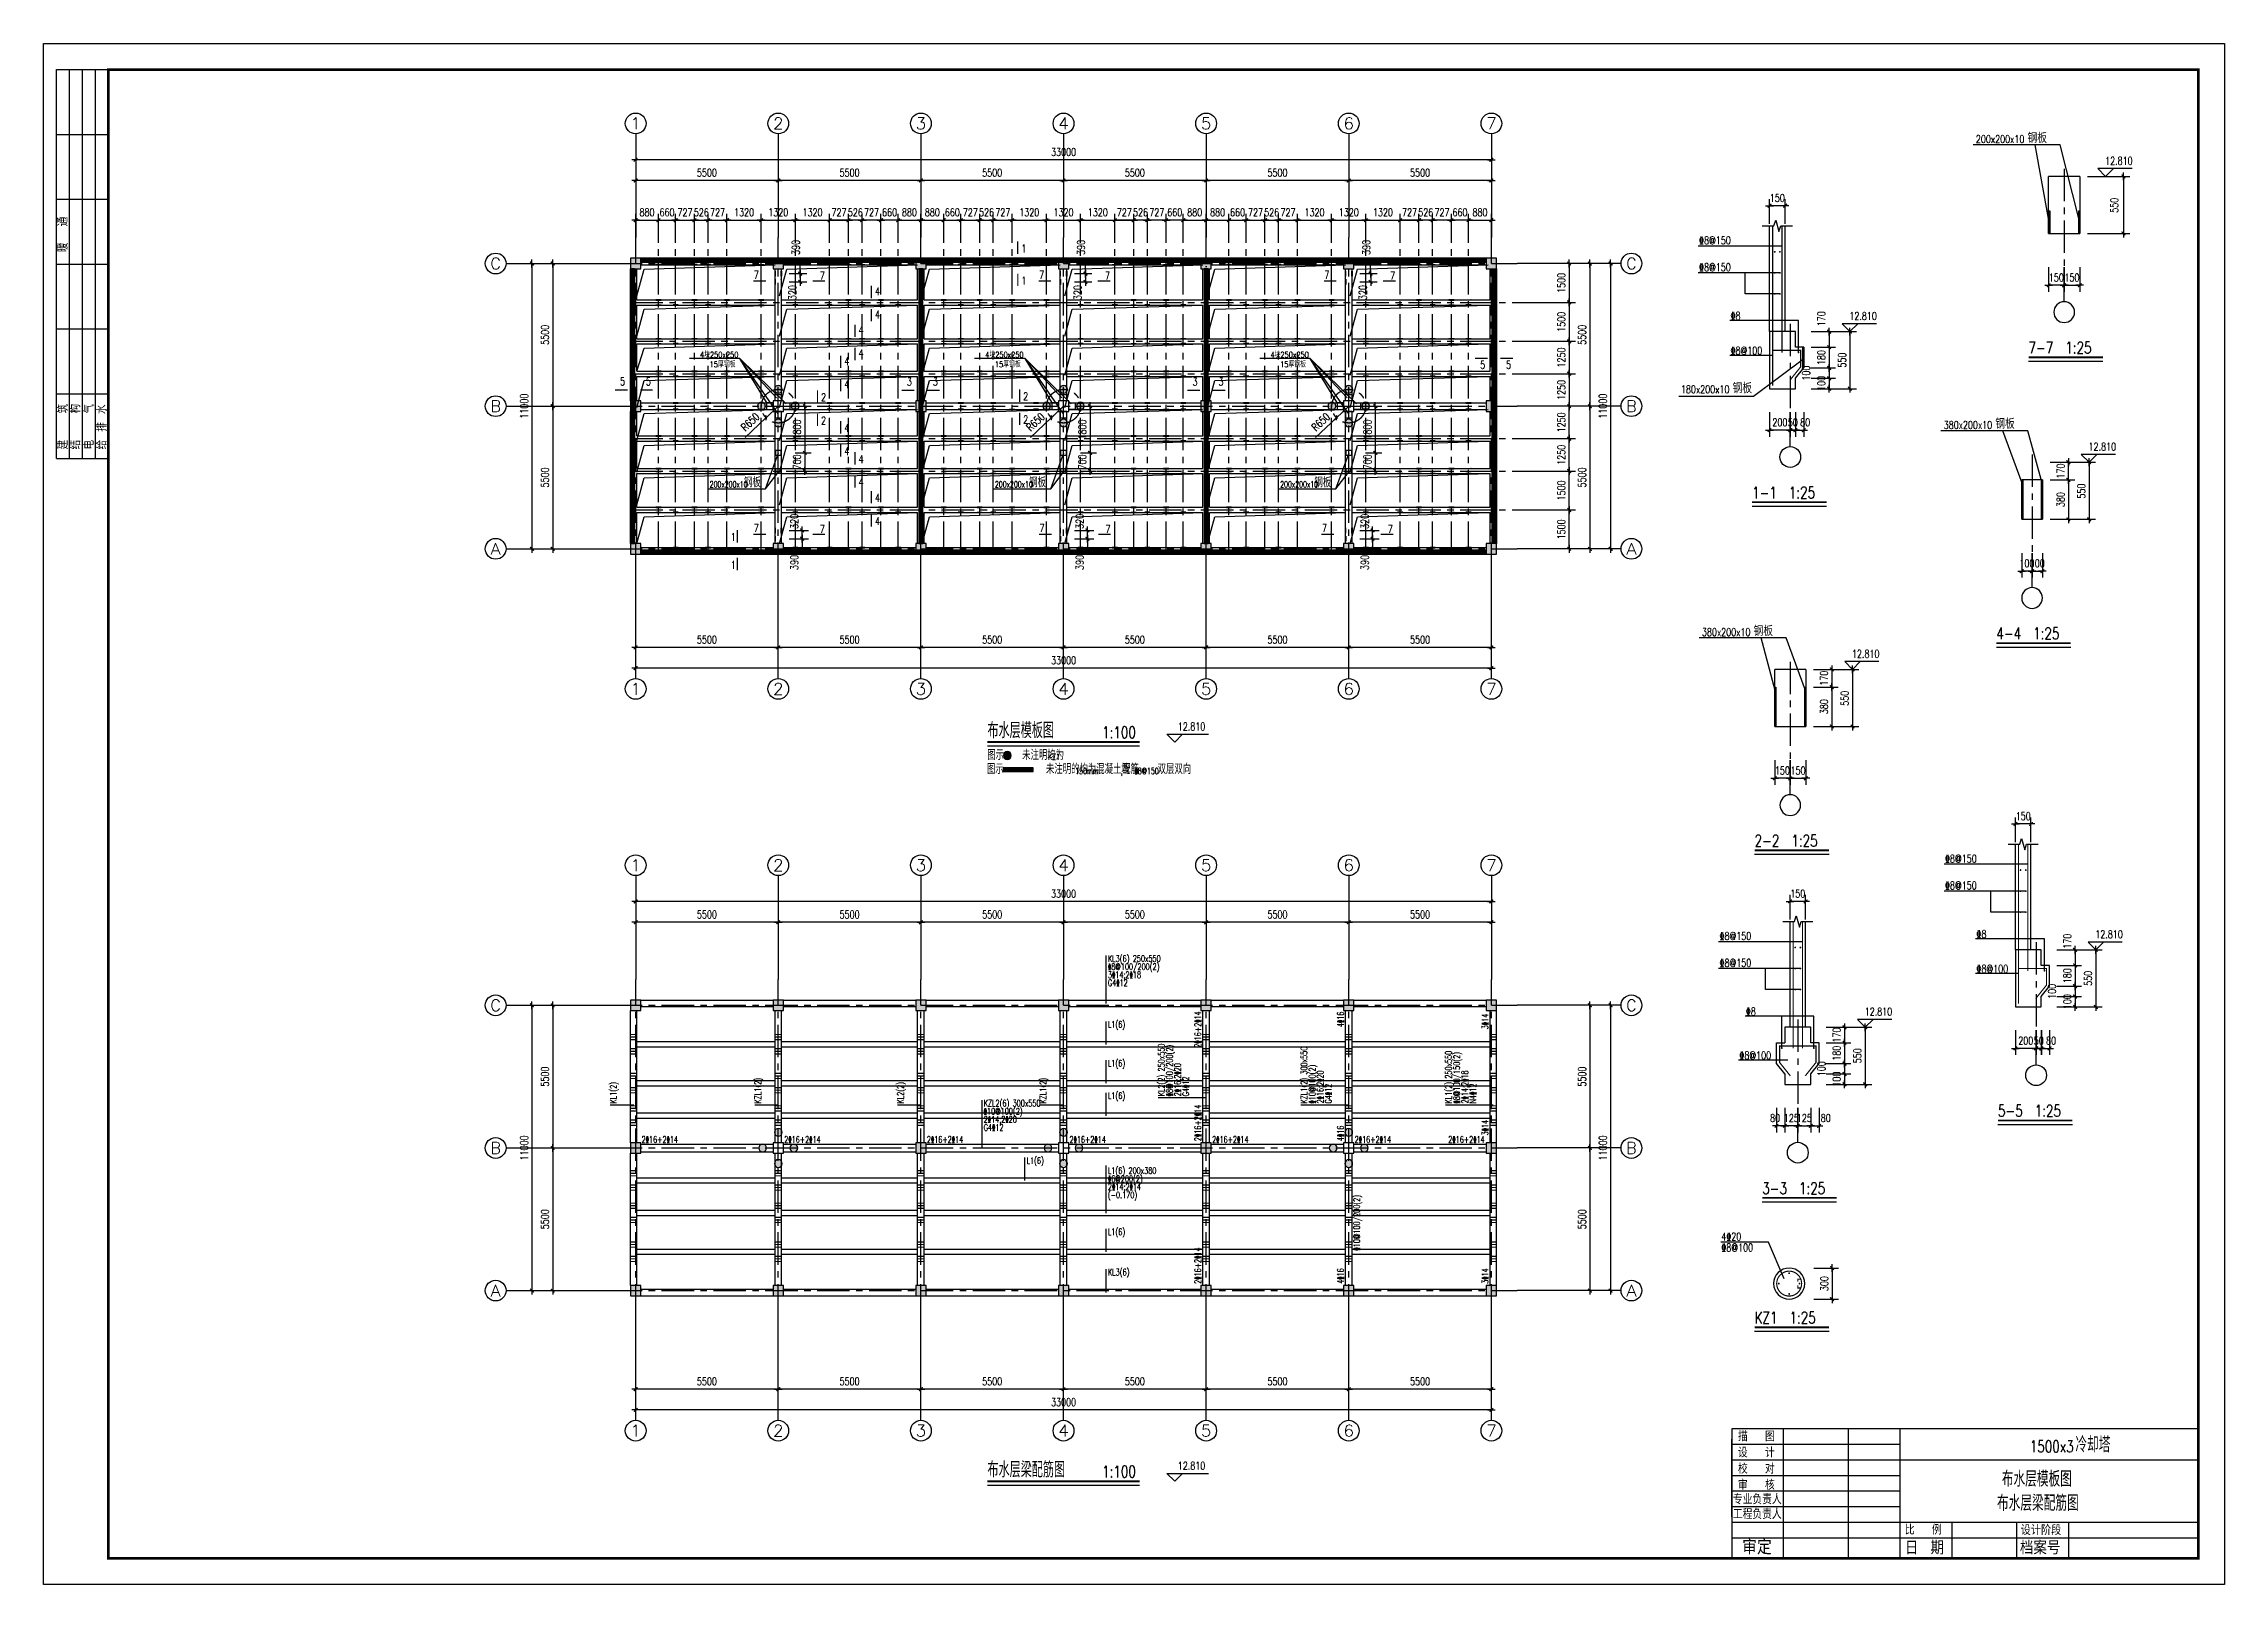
# Model space of a CAD drawing. Extents: x 1427168 to 1936200, y 1176778 to 1377202.
# Drawn here: x 1744921 to 1829021, y 1177283 to 1236683 of the extents above; entities that cross this region are included whole.
import ezdxf
from ezdxf.enums import TextEntityAlignment as Align

# ---------------------------------------------------------------- set-up
doc = ezdxf.new("R2010")
doc.units = 0
doc.header["$LTSCALE"] = 1000
doc.header["$MEASUREMENT"] = 0
doc.linetypes.add('CENTER', pattern=[2, 1.25, -0.25, 0.25, -0.25])
doc.linetypes.add('DOTE', pattern=[2.42, 2, -0.2, 0.02, -0.2])
doc.layers.get('0').update_dxf_attribs({"linetype": 'CONTINUOUS'})
doc.layers.get('DEFPOINTS').update_dxf_attribs({"linetype": 'CONTINUOUS'})
for name, color, linetype in [('01粗实线层', 7, 'CONTINUOUS'), ('2', 2, 'CONTINUOUS'), ('3', 4, 'CONTINUOUS'), ('4', 3, 'CONTINUOUS'), ('5剖面线层', 2, 'CONTINUOUS'), ('6', 1, 'CONTINUOUS'), ('8', 8, 'CONTINUOUS'), ('AXIS', 3, 'CONTINUOUS'), ('AXIS_TEXT', 7, 'CONTINUOUS'), ('DOTE', 1, 'DOTE'), ('LBZ', 7, 'CONTINUOUS'), ('OTHER', 7, 'CONTINUOUS'), ('PUB_DIM', 3, 'CONTINUOUS'), ('PUB_TEXT', 7, 'CONTINUOUS'), ('PUB_TITLE', 4, 'CONTINUOUS'), ('WA', 9, 'CONTINUOUS'), ('WUHUA', 8, 'CONTINUOUS')]:
    doc.layers.add(name, color=color, linetype=linetype)
doc.styles.add('_HZTXT', font='txt.shx', dxfattribs={"width": 0.75, "bigfont": 'HZTXT.shx'})
doc.styles.add('_ROMAND', font='ROMAND.shx', dxfattribs={"width": 0.75})
doc.styles.add('_STTCH', font='txt.shx', dxfattribs={"width": 0.75, "bigfont": 'STTCH.shx'})
doc.styles.add('_TXT', font='TXT.shx', dxfattribs={"width": 0.75})
doc.styles.add('_TXT1', font='TXT1.shx', dxfattribs={"width": 0.6})
doc.styles.add('COMPLEX', font='COMPLEX')
doc.styles.add('DIM_FONT', font='SIMPLEX.shx', dxfattribs={"width": 0.75})
doc.styles.add('HZ', font='txt', dxfattribs={"bigfont": 'hztxt'})
doc.dimstyles.new('25', dxfattribs={"dimtxt": 300, "dimasz": 1, "dimexe": 250, "dimexo": 300, "dimgap": 150, "dimtad": 1, "dimdec": 0, "dimlfac": 0.25, "dimzin": 0, "dimtxsty": 'DIM_FONT', "dimblk": '_DIMX', "dimcen": 0.09, "dimclrt": 7, "dimazin": 3, "dimtfac": 1, "dimtdec": 0, "dimtix": 1, "dimtmove": 0, "dimatfit": 3, "dimtolj": 1, "dimtzin": 0})
doc.dimstyles.new('AXIS', dxfattribs={"dimtxt": 300, "dimasz": 1, "dimexe": 250, "dimexo": 300, "dimgap": 150, "dimtad": 1, "dimdec": 0, "dimzin": 0, "dimtxsty": 'DIM_FONT', "dimblk": '_DIMX', "dimcen": 0.09, "dimse1": 1, "dimse2": 1, "dimclrt": 7, "dimazin": 3, "dimtfac": 1, "dimtdec": 0, "dimtix": 1, "dimtmove": 0, "dimatfit": 3, "dimtolj": 1, "dimtzin": 0})
doc.dimstyles.new('DIMA', dxfattribs={"dimtxt": 300, "dimasz": 1, "dimexe": 250, "dimexo": 300, "dimgap": 150, "dimtad": 1, "dimdec": 0, "dimzin": 0, "dimtxsty": 'DIM_FONT', "dimblk": '_DIMX', "dimcen": 0.09, "dimse1": 1, "dimclrt": 7, "dimazin": 3, "dimtfac": 1, "dimtdec": 0, "dimtix": 1, "dimtmove": 0, "dimatfit": 3, "dimtolj": 1, "dimtzin": 0})
doc.dimstyles.new('DIMB', dxfattribs={"dimtxt": 300, "dimasz": 1, "dimexe": 250, "dimexo": 300, "dimgap": 150, "dimtad": 1, "dimdec": 0, "dimzin": 0, "dimtxsty": 'DIM_FONT', "dimblk": '_DIMX', "dimcen": 0.09, "dimse2": 1, "dimclrt": 7, "dimazin": 3, "dimtfac": 1, "dimtdec": 0, "dimtix": 1, "dimtmove": 0, "dimatfit": 3, "dimtolj": 1, "dimtzin": 0})
doc.dimstyles.new('DIMN', dxfattribs={"dimtxt": 300, "dimasz": 1, "dimexe": 250, "dimexo": 300, "dimgap": 150, "dimtad": 1, "dimdec": 0, "dimzin": 0, "dimtxsty": 'DIM_FONT', "dimblk": '_DIMX', "dimcen": 0.09, "dimclrt": 7, "dimazin": 3, "dimtfac": 1, "dimtdec": 0, "dimtix": 1, "dimtmove": 0, "dimatfit": 3, "dimtolj": 1, "dimtzin": 0})
doc.dimstyles.new('DIMN$0', dxfattribs={"dimscale": 2, "dimtxt": 150, "dimasz": 200, "dimexe": 0, "dimexo": 0, "dimgap": 150, "dimtad": 1, "dimdec": 0, "dimzin": 0, "dimtxsty": 'DIM_FONT', "dimblk": 'OBLIQUE', "dimcen": 0.09, "dimclrd": 3, "dimclre": 3, "dimclrt": 3, "dimazin": 3, "dimtfac": 1, "dimtdec": 0, "dimtix": 1, "dimtmove": 0, "dimatfit": 3, "dimtolj": 1, "dimtzin": 0})
pattern_1 = [(45, (1418820.757, 1487474.97), (-11.22532015, 11.22532015), [])]
pattern_2 = [(315, (1418820.757, 965937.099), (-11.22532015, -11.22532015), [])]
pattern_3 = [(45, (1418820.757, 1485974.97), (-11.22532015, 11.22532015), [])]
pattern_4 = [(315, (1418820.757, 964437.099), (-11.22532015, -11.22532015), [])]
pattern_5 = [(45, (1418820.757, 1484724.97), (-11.22532015, 11.22532015), [])]
pattern_6 = [(315, (1418820.757, 963187.099), (-11.22532015, -11.22532015), [])]
pattern_7 = [(315, (1418820.757, 961912.099), (-11.22532015, -11.22532015), [])]
pattern_8 = [(315, (1418820.757, 962152.099), (-11.22532015, -11.22532015), [])]
pattern_9 = [(315, (1418820.757, 957937.099), (-11.22532015, -11.22532015), [])]
pattern_10 = [(45, (1418820.757, 1479474.97), (-11.22532015, 11.22532015), [])]
pattern_11 = [(315, (1418820.757, 959437.099), (-11.22532015, -11.22532015), [])]
pattern_12 = [(45, (1418820.757, 1480974.97), (-11.22532015, 11.22532015), [])]
pattern_13 = [(315, (1418820.757, 960687.099), (-11.22532015, -11.22532015), [])]
pattern_14 = [(45, (1418820.757, 1482224.97), (-11.22532015, 11.22532015), [])]
pattern_15 = [(225, (2127685.616, 960687.099), (11.22532015, -11.22532015), [])]
pattern_16 = [(135, (2127685.616, 1482224.97), (11.22532015, 11.22532015), [])]
pattern_17 = [(225, (2127685.616, 959437.099), (11.22532015, -11.22532015), [])]
pattern_18 = [(135, (2127685.616, 1480974.97), (11.22532015, 11.22532015), [])]
pattern_19 = [(225, (2127685.616, 957937.099), (11.22532015, -11.22532015), [])]
pattern_20 = [(135, (2127685.616, 1479474.97), (11.22532015, 11.22532015), [])]
pattern_21 = [(135, (2127685.616, 1487474.97), (11.22532015, 11.22532015), [])]
pattern_22 = [(225, (2127685.616, 965937.099), (11.22532015, -11.22532015), [])]
pattern_23 = [(135, (2127685.616, 1485974.97), (11.22532015, 11.22532015), [])]
pattern_24 = [(225, (2127685.616, 964437.099), (11.22532015, -11.22532015), [])]
pattern_25 = [(135, (2127685.616, 1484724.97), (11.22532015, 11.22532015), [])]
pattern_26 = [(225, (2127685.616, 963187.099), (11.22532015, -11.22532015), [])]
pattern_27 = [(225, (2138685.616, 960687.099), (11.22532015, -11.22532015), [])]
pattern_28 = [(135, (2138685.616, 1482224.97), (11.22532015, 11.22532015), [])]
pattern_29 = [(225, (2138685.616, 959437.099), (11.22532015, -11.22532015), [])]
pattern_30 = [(135, (2138685.616, 1480974.97), (11.22532015, 11.22532015), [])]
pattern_31 = [(225, (2138685.616, 957937.099), (11.22532015, -11.22532015), [])]
pattern_32 = [(135, (2138685.616, 1479474.97), (11.22532015, 11.22532015), [])]
pattern_33 = [(135, (2138685.616, 1484724.97), (11.22532015, 11.22532015), [])]
pattern_34 = [(225, (2138685.616, 963187.099), (11.22532015, -11.22532015), [])]
pattern_35 = [(135, (2138685.616, 1485974.97), (11.22532015, 11.22532015), [])]
pattern_36 = [(225, (2138685.616, 964437.099), (11.22532015, -11.22532015), [])]
pattern_37 = [(135, (2138685.616, 1487474.97), (11.22532015, 11.22532015), [])]
pattern_38 = [(225, (2138685.616, 965937.099), (11.22532015, -11.22532015), [])]
pattern_39 = [(225, (2149685.616, 960687.099), (11.22532015, -11.22532015), [])]
pattern_40 = [(135, (2149685.616, 1482224.97), (11.22532015, 11.22532015), [])]
pattern_41 = [(225, (2149685.616, 959437.099), (11.22532015, -11.22532015), [])]
pattern_42 = [(135, (2149685.616, 1480974.97), (11.22532015, 11.22532015), [])]
pattern_43 = [(225, (2149685.616, 957937.099), (11.22532015, -11.22532015), [])]
pattern_44 = [(135, (2149685.616, 1479474.97), (11.22532015, 11.22532015), [])]
pattern_45 = [(135, (2149685.616, 1484724.97), (11.22532015, 11.22532015), [])]
pattern_46 = [(225, (2149685.616, 963187.099), (11.22532015, -11.22532015), [])]
pattern_47 = [(135, (2149685.616, 1485974.97), (11.22532015, 11.22532015), [])]
pattern_48 = [(225, (2149685.616, 964437.099), (11.22532015, -11.22532015), [])]
pattern_49 = [(135, (2149685.616, 1487474.97), (11.22532015, 11.22532015), [])]
pattern_50 = [(225, (2149685.616, 965937.099), (11.22532015, -11.22532015), [])]
pattern_51 = [(315, (1440820.757, 960687.099), (-11.22532015, -11.22532015), [])]
pattern_52 = [(45, (1440820.757, 1482224.97), (-11.22532015, 11.22532015), [])]
pattern_53 = [(315, (1440820.757, 959437.099), (-11.22532015, -11.22532015), [])]
pattern_54 = [(45, (1440820.757, 1480974.97), (-11.22532015, 11.22532015), [])]
pattern_55 = [(315, (1440820.757, 957937.099), (-11.22532015, -11.22532015), [])]
pattern_56 = [(45, (1440820.757, 1479474.97), (-11.22532015, 11.22532015), [])]
pattern_57 = [(45, (1440820.757, 1484724.97), (-11.22532015, 11.22532015), [])]
pattern_58 = [(315, (1440820.757, 963187.099), (-11.22532015, -11.22532015), [])]
pattern_59 = [(45, (1440820.757, 1485974.97), (-11.22532015, 11.22532015), [])]
pattern_60 = [(315, (1440820.757, 964437.099), (-11.22532015, -11.22532015), [])]
pattern_61 = [(45, (1440820.757, 1487474.97), (-11.22532015, 11.22532015), [])]
pattern_62 = [(315, (1440820.757, 965937.099), (-11.22532015, -11.22532015), [])]
pattern_63 = [(225, (2127685.616, 961912.099), (11.22532015, -11.22532015), [])]
pattern_64 = [(225, (2127685.616, 962152.099), (11.22532015, -11.22532015), [])]
pattern_65 = [(225, (2138685.616, 961912.099), (11.22532015, -11.22532015), [])]
pattern_66 = [(225, (2138685.616, 962152.099), (11.22532015, -11.22532015), [])]
pattern_67 = [(315, (1440820.757, 961912.099), (-11.22532015, -11.22532015), [])]
pattern_68 = [(315, (1440820.757, 962152.099), (-11.22532015, -11.22532015), [])]
pattern_69 = [(225, (2149685.616, 961912.099), (11.22532015, -11.22532015), [])]
pattern_70 = [(225, (2149685.616, 962152.099), (11.22532015, -11.22532015), [])]
pattern_71 = [(315, (1418820.757, 956577.099), (-11.22532015, -11.22532015), [])]
pattern_72 = [(225, (2127685.616, 956577.099), (11.22532015, -11.22532015), [])]
pattern_73 = [(225, (2138685.616, 956577.099), (11.22532015, -11.22532015), [])]
pattern_74 = [(315, (1440820.757, 956577.099), (-11.22532015, -11.22532015), [])]
pattern_75 = [(225, (2149685.616, 956577.099), (11.22532015, -11.22532015), [])]
pattern_76 = [(315, (1429820.757, 963187.099), (-11.22532015, -11.22532015), [])]
pattern_77 = [(45, (1429820.757, 1484724.97), (-11.22532015, 11.22532015), [])]
pattern_78 = [(315, (1429820.757, 965937.099), (-11.22532015, -11.22532015), [])]
pattern_79 = [(45, (1429820.757, 1487474.97), (-11.22532015, 11.22532015), [])]
pattern_80 = [(315, (1429820.757, 964437.099), (-11.22532015, -11.22532015), [])]
pattern_81 = [(45, (1429820.757, 1485974.97), (-11.22532015, 11.22532015), [])]
pattern_82 = [(315, (1429820.757, 962152.099), (-11.22532015, -11.22532015), [])]
pattern_83 = [(315, (1429820.757, 961912.099), (-11.22532015, -11.22532015), [])]
pattern_84 = [(45, (1429820.757, 1482224.97), (-11.22532015, 11.22532015), [])]
pattern_85 = [(315, (1429820.757, 960687.099), (-11.22532015, -11.22532015), [])]
pattern_86 = [(45, (1429820.757, 1480974.97), (-11.22532015, 11.22532015), [])]
pattern_87 = [(315, (1429820.757, 959437.099), (-11.22532015, -11.22532015), [])]
pattern_88 = [(45, (1429820.757, 1479474.97), (-11.22532015, 11.22532015), [])]
pattern_89 = [(315, (1429820.757, 957937.099), (-11.22532015, -11.22532015), [])]

msp = doc.modelspace()

# ---------------------------------------------------------------- texts
at = {"layer": 'LBZ', "style": '_TXT1', "width": 0.6}
for s, p in [('%%1328@100/200(2)', (1785964.4, 1200971.4)), ('KL3(6) 250x550', (1785964.4, 1201283.9)), ('3%%13214;2%%13218', (1785964.4, 1200658.9)), ('G4%%13212', (1785964.4, 1200346.4)), ('L1(6)', (1785964.4, 1198746.4)), ('L1(6)', (1785964.4, 1197246.4)), ('KZL2(6) 300x550', (1781174.6, 1195708.9)), ('L1(6)', (1785964.4, 1195996.4)), ('%%13210@100(2)', (1781174.6, 1195396.4)), ('2%%13214;2%%13220', (1781174.6, 1195083.9)), ('G4%%13212', (1781174.6, 1194771.4)), ('L1(6)', (1782828.7, 1193496.4)), ('L1(6) 200x380', (1785964.4, 1193107.6)), ('%%1326@200(2)', (1785964.4, 1192795.1)), ('2%%13214;2%%13214', (1785964.4, 1192482.6)), ('(-0.170)', (1785964.4, 1192170.1)), ('L1(6)', (1785964.4, 1190746.4)), ('KL3(6)', (1785964.4, 1189196.4))]:
    msp.add_text(s, height=250, dxfattribs=at).set_placement(p)
for s, rotation, p in [('2%%13216+2%%13214', 90.000004, (1789558.2, 1197971.1)), ('4%%13216', 90, (1795058.2, 1198762.5)), ('3%%13214', 90, (1800633.2, 1198681.4)), ('KL2(2) 250x550', 90, (1788151.9, 1196098.8)), ('%%1328@100/200(2)', 90, (1788464.4, 1196098.8)), ('KZL1(2) 300x550', 90, (1793651.9, 1195818.9)), ('2%%13216;2%%13220', 90, (1788776.9, 1196098.8)), ('%%13210@100(2)', 90, (1793964.4, 1195818.9)), ('2%%13216;2%%13220', 90, (1794276.9, 1195818.9)), ('KL1(2) 250x550', 90, (1799226.9, 1195818.9)), ('%%1328@100/150(2)', 90, (1799539.4, 1195818.9)), ('2%%13214;2%%13218', 90, (1799851.9, 1195818.9)), ('KL1(2)', 90, (1767014.4, 1195818.9)), ('KZL1(2)', 90, (1772589.4, 1195818.9)), ('KL2(2)', 90, (1778089.4, 1195818.9)), ('KZL1(2)', 90, (1783589.4, 1195818.9)), ('G4%%13212', 90, (1789089.4, 1196098.8)), ('G4%%13212', 90, (1794589.4, 1195818.9)), ('N4%%13212', 90, (1800164.4, 1195818.9)), ('2%%13216+2%%13214', 90.000007, (1789558.2, 1194368.9)), ('3%%13214', 90, (1800633.2, 1194588.9)), ('2%%13216+2%%13214', 0.000007, (1767981.6, 1194308.2)), ('2%%13216+2%%13214', 0.000007, (1773481.6, 1194308.2)), ('2%%13216+2%%13214', 0.000007, (1778981.6, 1194308.2)), ('2%%13216+2%%13214', 0.000007, (1784481.6, 1194308.2)), ('2%%13216+2%%13214', 0.000007, (1789981.6, 1194308.2)), ('4%%13216', 90, (1795058.2, 1194368.9)), ('2%%13216+2%%13214', 0.000007, (1795481.6, 1194308.2)), ('2%%13216+2%%13214', 0.000007, (1799090.7, 1194308.2)), ('%%13210@100/200(2)', 90, (1795683.2, 1190150.2)), ('2%%13216+2%%13214', 90.000007, (1789558.2, 1188868.9)), ('4%%13216', 90, (1795058.2, 1188868.9)), ('3%%13214', 90, (1800633.2, 1188868.9))]:
    msp.add_text(s, height=250, rotation=rotation, dxfattribs=at).set_placement(p)
at = {"layer": 'PUB_DIM', "style": 'DIM_FONT', "width": 0.75}
for p in [(1824951.7, 1232164.5), (1815090.1, 1226179.9), (1824313.8, 1221144.6), (1815190.1, 1213157.6), (1789190.6, 1210356), (1824571.7, 1202344.6), (1815680.3, 1199360), (1789190.6, 1181856.4)]:
    msp.add_text('12.810', height=300, dxfattribs=at).set_placement(p, align=Align.MIDDLE)
at = {"layer": 'PUB_DIM', "style": '_TXT', "width": 0.75}
for s, p in [('1', (1782624, 1228636.4)), ('7', (1772311.8, 1227620.1)), ('7', (1774852.5, 1227586.1)), ('7', (1783311.8, 1227620.1)), ('7', (1785852.5, 1227586.1)), ('7', (1794311.8, 1227620.1)), ('7', (1796852.5, 1227586.1)), ('4', (1776981.7, 1226986)), ('1', (1782626.9, 1227397.5)), ('4', (1776981.7, 1226091.7)), ('4', (1776349.3, 1225489.2)), ('4', (1775800.1, 1224291.7)), ('4', (1776349.3, 1224594.9)), ('5', (1767150.5, 1223508.2)), ('5', (1768150, 1223508.2)), ('4', (1775800.1, 1223397.4)), ('3', (1778211.4, 1223497.1)), ('3', (1779210.9, 1223497.1)), ('3', (1789227.5, 1223497.1)), ('3', (1790227, 1223497.1)), ('5', (1800320.5, 1224149.2)), ('5', (1801320, 1224149.2)), ('2', (1774901.5, 1222895.5)), ('2', (1782699.3, 1222936.1)), ('2', (1774901.5, 1222001.2)), ('4', (1775800.1, 1221714.7)), ('2', (1782699.3, 1222041.7)), ('4', (1775800.1, 1220820.4)), ('4', (1776349.3, 1220517.2)), ('4', (1776349.3, 1219622.9)), ('4', (1776981.7, 1219020.4)), ('1', (1771416.8, 1217512.6)), ('7', (1772311.8, 1217858.7)), ('7', (1774852.5, 1217824.6)), ('4', (1776981.7, 1218126)), ('7', (1783329.6, 1217858.7)), ('7', (1785870.4, 1217824.6)), ('7', (1794221, 1217858.7)), ('7', (1796761.8, 1217824.6)), ('1', (1771416.8, 1216440.4))]:
    msp.add_text(s, height=300, dxfattribs=at).set_placement(p)
at = {"layer": 'PUB_TEXT'}
for s, height, style, width, p in [('200x200x10', 300, '_TXT', 0.75, (1819437.1, 1232852.2)), ('钢板', 400, '_HZTXT', 0.75, (1821427.5, 1232852.2)), ('%%1328@150', 300, '_TXT1', 0.75, (1808762.1, 1228946.6)), ('%%1328@150', 300, '_TXT1', 0.75, (1808762.1, 1227913.2)), ('%%1328', 300, '_TXT1', 0.75, (1809976.8, 1226038.7)), ('4块250x250', 223.61, '_HZTXT', 0.75, (1770233.3, 1224576.7)), ('4块250x250', 223.61, '_HZTXT', 0.75, (1781233.3, 1224576.7)), ('4块250x250', 223.61, '_HZTXT', 0.75, (1792233.3, 1224576.7)), ('%%1328@100', 300, '_TXT1', 0.75, (1809976.8, 1224698.6)), ('7-7  1:25', 450, '_ROMAND', 0.75, (1821467.4, 1224737.2)), ('15厚钢板', 223.61, '_HZTXT', 0.75, (1770606.5, 1224206.2)), ('15厚钢板', 223.61, '_HZTXT', 0.75, (1781606.5, 1224206.2)), ('15厚钢板', 223.61, '_HZTXT', 0.75, (1792606.5, 1224206.2)), ('180x200x10', 300, '_TXT', 0.75, (1808064, 1223205)), ('钢板', 400, '_HZTXT', 0.75, (1810054.3, 1223205)), ('380x200x10', 300, '_TXT', 0.75, (1818197.6, 1221832.2)), ('钢板', 400, '_HZTXT', 0.75, (1820188, 1221832.2)), ('200x200x10', 240, '_TXT1', 0.6, (1770607.7, 1219572.9)), ('钢板', 400, '_HZTXT', 0.6, (1771929.2, 1219572.9)), ('200x200x10', 240, '_TXT1', 0.6, (1781607.7, 1219572.9)), ('钢板', 400, '_HZTXT', 0.6, (1782929.2, 1219572.9)), ('200x200x10', 240, '_TXT1', 0.6, (1792607.7, 1219572.9)), ('钢板', 400, '_HZTXT', 0.6, (1793929.2, 1219572.9)), ('1-1  1:25', 450, '_ROMAND', 0.75, (1810807.5, 1219152.5)), ('380x200x10', 300, '_TXT', 0.75, (1808874, 1213845.2)), ('钢板', 400, '_HZTXT', 0.75, (1810864.3, 1213845.2)), ('4-4  1:25', 450, '_ROMAND', 0.75, (1820227.9, 1213717.2)), ('布水层模板图', 600, '_STTCH', 0.75, (1781319.6, 1209906)), ('1:100', 450, '_ROMAND', 0.75, (1785741.3, 1209906)), ('图示   未注明均为', 400, '_HZTXT', 0.6, (1781311.4, 1209066.7)), ('图示       未注明的均为', 400, '_HZTXT', 0.6, (1781299, 1208522.9)), ('KZ1', 240, '_TXT', 0.6, (1783651, 1209066.7)), ('150mm', 240, '_TXT1', 0.6, (1784705.9, 1208522.9)), ('混凝土墙', 400, '_HZTXT', 0.6, (1785513.3, 1208522.9)), (',', 240, '_TXT1', 0.6, (1786461.5, 1208522.9)), ('配筋', 400, '_HZTXT', 0.6, (1786514.5, 1208522.9)), ('%%1328@150', 240, '_TXT1', 0.6, (1786994.6, 1208522.9)), ('双层双向', 400, '_HZTXT', 0.6, (1787881.8, 1208522.9)), ('2-2  1:25', 450, '_ROMAND', 0.75, (1810904.2, 1205730.2)), ('%%1328@150', 300, '_TXT1', 0.75, (1818243.7, 1205111.3)), ('%%1328@150', 300, '_TXT1', 0.75, (1818243.7, 1204077.9)), ('%%1328@150', 300, '_TXT1', 0.75, (1809552.3, 1202126.6)), ('%%1328', 300, '_TXT1', 0.75, (1819458.4, 1202203.4)), ('%%1328@150', 300, '_TXT1', 0.75, (1809552.3, 1201093.3)), ('%%1328@100', 300, '_TXT1', 0.75, (1819458.4, 1200863.3)), ('%%1328', 300, '_TXT1', 0.75, (1810567, 1199218.7)), ('%%1328@100', 300, '_TXT1', 0.75, (1810318.1, 1197524.7)), ('5-5  1:25', 450, '_ROMAND', 0.75, (1820289.2, 1195317.3)), ('3-3  1:25', 450, '_ROMAND', 0.75, (1811197.8, 1192332.6)), ('4%%13220', 300, '_TXT1', 0.75, (1809619.5, 1190541)), ('%%1328@100', 300, '_TXT1', 0.75, (1809619.5, 1190118.2)), ('KZ1  1:25', 450, '_ROMAND', 0.75, (1810904.2, 1187341.4)), ('1500x3', 450, '_TXT', 0.75, (1821516.5, 1182374.2)), ('冷却塔', 600, '_HZTXT', 0.75, (1823275.1, 1182374.2)), ('布水层梁配筋图', 600, '_STTCH', 0.75, (1781319.6, 1181406.4)), ('1:100', 450, '_ROMAND', 0.75, (1785741.3, 1181406.4)), ('布水层模板图', 600, '_HZTXT', 0.75, (1820438.3, 1181048.3)), ('布水层梁配筋图', 600, '_HZTXT', 0.75, (1820253, 1180118))]:
    msp.add_text(s, height=height, dxfattribs=dict(at, style=style, width=width)).set_placement(p)

# ---------------------------------------------------------------- blocks, each defined once
blk = doc.blocks.new('_AXISO')
blk.add_circle((0, 0), 0.5)
at = {"layer": 'AXIS_TEXT', "style": 'COMPLEX', "width": 1.041667}
blk.add_attdef('A', text='', height=0.56, dxfattribs=at).set_placement((-0.25, -0.28), (0.25, -0.28), align=Align.FIT)
blk = doc.blocks.new('_DIMX')
blk.add_line((-150, 0), (150, 0))
at = {"const_width": 50}
blk.add_lwpolyline([(-70, -70), (70, 70)], dxfattribs=at)
blk = doc.blocks.new('*D52')
at = {"layer": 'AXIS', "color": 0}
blk.add_line((1784252, 1202808), (1778754, 1202808), dxfattribs=at)
at = {"layer": 'DEFPOINTS', "color": 0}
for p in [(1778753, 1202808), (1778753, 1200608), (1784253, 1200608)]:
    blk.add_point(p, dxfattribs=at)
at = {"layer": 'AXIS', "color": 0, "rotation": 180}
blk.add_blockref('_DIMX', (1778753, 1202808), dxfattribs=at)
at = {"layer": 'AXIS', "color": 0}
blk.add_blockref('_DIMX', (1784253, 1202808), dxfattribs=at)
at = {"layer": 'AXIS', "color": 7, "insert": (1781503, 1203108), "char_height": 300, "attachment_point": 5, "style": 'DIM_FONT'}
blk.add_mtext('\\A1;5500', dxfattribs=at)
blk = doc.blocks.new('*D50')
at = {"layer": 'AXIS', "color": 0}
blk.add_line((1784252, 1184808), (1778754, 1184808), dxfattribs=at)
at = {"layer": 'DEFPOINTS', "color": 0}
for p in [(1778753, 1187608), (1784253, 1187608), (1778753, 1184808)]:
    blk.add_point(p, dxfattribs=at)
at = {"layer": 'AXIS', "color": 0, "rotation": 180}
blk.add_blockref('_DIMX', (1778753, 1184808), dxfattribs=at)
at = {"layer": 'AXIS', "color": 0}
blk.add_blockref('_DIMX', (1784253, 1184808), dxfattribs=at)
at = {"layer": 'AXIS', "color": 7, "insert": (1781503, 1185108), "char_height": 300, "attachment_point": 5, "style": 'DIM_FONT'}
blk.add_mtext('\\A1;5500', dxfattribs=at)
blk = doc.blocks.new('*D44')
at = {"layer": 'AXIS', "color": 0}
blk.add_line((1800752, 1203608), (1767754, 1203608), dxfattribs=at)
at = {"layer": 'DEFPOINTS', "color": 0}
for p in [(1767753, 1203608), (1767753, 1200608), (1800753, 1200608)]:
    blk.add_point(p, dxfattribs=at)
at = {"layer": 'AXIS', "color": 0, "rotation": 180}
blk.add_blockref('_DIMX', (1767753, 1203608), dxfattribs=at)
at = {"layer": 'AXIS', "color": 0}
blk.add_blockref('_DIMX', (1800753, 1203608), dxfattribs=at)
at = {"layer": 'AXIS', "color": 7, "insert": (1784253, 1203908), "char_height": 300, "attachment_point": 5, "style": 'DIM_FONT'}
blk.add_mtext('\\A1;33000', dxfattribs=at)
blk = doc.blocks.new('*D42')
at = {"layer": 'AXIS', "color": 0}
blk.add_line((1800752, 1184008), (1767754, 1184008), dxfattribs=at)
at = {"layer": 'DEFPOINTS', "color": 0}
for p in [(1767753, 1187608), (1800753, 1187608), (1767753, 1184008)]:
    blk.add_point(p, dxfattribs=at)
at = {"layer": 'AXIS', "color": 0, "rotation": 180}
blk.add_blockref('_DIMX', (1767753, 1184008), dxfattribs=at)
at = {"layer": 'AXIS', "color": 0}
blk.add_blockref('_DIMX', (1800753, 1184008), dxfattribs=at)
at = {"layer": 'AXIS', "color": 7, "insert": (1784253, 1184308), "char_height": 300, "attachment_point": 5, "style": 'DIM_FONT'}
blk.add_mtext('\\A1;33000', dxfattribs=at)
blk = doc.blocks.new('*D53')
at = {"layer": 'AXIS', "color": 0}
blk.add_line((1773252, 1184808), (1767754, 1184808), dxfattribs=at)
at = {"layer": 'DEFPOINTS', "color": 0}
for p in [(1767753, 1187608), (1773253, 1187608), (1767753, 1184808)]:
    blk.add_point(p, dxfattribs=at)
at = {"layer": 'AXIS', "color": 0, "rotation": 180}
blk.add_blockref('_DIMX', (1767753, 1184808), dxfattribs=at)
at = {"layer": 'AXIS', "color": 0}
blk.add_blockref('_DIMX', (1773253, 1184808), dxfattribs=at)
at = {"layer": 'AXIS', "color": 7, "insert": (1770503, 1185108), "char_height": 300, "attachment_point": 5, "style": 'DIM_FONT'}
blk.add_mtext('\\A1;5500', dxfattribs=at)
blk = doc.blocks.new('*D49')
at = {"layer": 'AXIS', "color": 0}
blk.add_line((1778752, 1184808), (1773254, 1184808), dxfattribs=at)
at = {"layer": 'DEFPOINTS', "color": 0}
for p in [(1773253, 1187608), (1778753, 1187608), (1773253, 1184808)]:
    blk.add_point(p, dxfattribs=at)
at = {"layer": 'AXIS', "color": 0, "rotation": 180}
blk.add_blockref('_DIMX', (1773253, 1184808), dxfattribs=at)
at = {"layer": 'AXIS', "color": 0}
blk.add_blockref('_DIMX', (1778753, 1184808), dxfattribs=at)
at = {"layer": 'AXIS', "color": 7, "insert": (1776003, 1185108), "char_height": 300, "attachment_point": 5, "style": 'DIM_FONT'}
blk.add_mtext('\\A1;5500', dxfattribs=at)
blk = doc.blocks.new('*D54')
at = {"layer": 'AXIS', "color": 0}
blk.add_line((1773252, 1202808), (1767754, 1202808), dxfattribs=at)
at = {"layer": 'DEFPOINTS', "color": 0}
for p in [(1767753, 1202808), (1767753, 1200608), (1773253, 1200608)]:
    blk.add_point(p, dxfattribs=at)
at = {"layer": 'AXIS', "color": 0, "rotation": 180}
blk.add_blockref('_DIMX', (1767753, 1202808), dxfattribs=at)
at = {"layer": 'AXIS', "color": 0}
blk.add_blockref('_DIMX', (1773253, 1202808), dxfattribs=at)
at = {"layer": 'AXIS', "color": 7, "insert": (1770503, 1203108), "char_height": 300, "attachment_point": 5, "style": 'DIM_FONT'}
blk.add_mtext('\\A1;5500', dxfattribs=at)
blk = doc.blocks.new('*D48')
at = {"layer": 'AXIS', "color": 0}
blk.add_line((1764553, 1199607), (1764553, 1194109), dxfattribs=at)
at = {"layer": 'DEFPOINTS', "color": 0}
for p in [(1766753, 1199608), (1764553, 1194108), (1766753, 1194108)]:
    blk.add_point(p, dxfattribs=at)
at = {"layer": 'AXIS', "color": 0}
for p, rotation in [((1764553, 1199608), 90), ((1764553, 1194108), 270)]:
    blk.add_blockref('_DIMX', p, dxfattribs=dict(at, rotation=rotation))
at = {"layer": 'AXIS', "color": 7, "insert": (1764253, 1196858), "char_height": 300, "attachment_point": 5, "rotation": 90, "style": 'DIM_FONT'}
blk.add_mtext('\\A1;5500', dxfattribs=at)
blk = doc.blocks.new('*D47')
at = {"layer": 'AXIS', "color": 0}
blk.add_line((1764553, 1194107), (1764553, 1188609), dxfattribs=at)
at = {"layer": 'DEFPOINTS', "color": 0}
for p in [(1766753, 1194108), (1764553, 1188608), (1766753, 1188608)]:
    blk.add_point(p, dxfattribs=at)
at = {"layer": 'AXIS', "color": 0}
for p, rotation in [((1764553, 1194108), 90), ((1764553, 1188608), 270)]:
    blk.add_blockref('_DIMX', p, dxfattribs=dict(at, rotation=rotation))
at = {"layer": 'AXIS', "color": 7, "insert": (1764253, 1191358), "char_height": 300, "attachment_point": 5, "rotation": 90, "style": 'DIM_FONT'}
blk.add_mtext('\\A1;5500', dxfattribs=at)
blk = doc.blocks.new('*D46')
at = {"layer": 'AXIS', "color": 0}
blk.add_line((1763753, 1199607), (1763753, 1188609), dxfattribs=at)
at = {"layer": 'DEFPOINTS', "color": 0}
for p in [(1766753, 1199608), (1763753, 1188608), (1766753, 1188608)]:
    blk.add_point(p, dxfattribs=at)
at = {"layer": 'AXIS', "color": 0}
for p, rotation in [((1763753, 1199608), 90), ((1763753, 1188608), 270)]:
    blk.add_blockref('_DIMX', p, dxfattribs=dict(at, rotation=rotation))
at = {"layer": 'AXIS', "color": 7, "insert": (1763453, 1194108), "char_height": 300, "attachment_point": 5, "rotation": 90, "style": 'DIM_FONT'}
blk.add_mtext('\\A1;11000', dxfattribs=at)
blk = doc.blocks.new('*D51')
at = {"layer": 'AXIS', "color": 0}
blk.add_line((1778752, 1202808), (1773254, 1202808), dxfattribs=at)
at = {"layer": 'DEFPOINTS', "color": 0}
for p in [(1773253, 1202808), (1773253, 1200608), (1778753, 1200608)]:
    blk.add_point(p, dxfattribs=at)
at = {"layer": 'AXIS', "color": 0, "rotation": 180}
blk.add_blockref('_DIMX', (1773253, 1202808), dxfattribs=at)
at = {"layer": 'AXIS', "color": 0}
blk.add_blockref('_DIMX', (1778753, 1202808), dxfattribs=at)
at = {"layer": 'AXIS', "color": 7, "insert": (1776003, 1203108), "char_height": 300, "attachment_point": 5, "style": 'DIM_FONT'}
blk.add_mtext('\\A1;5500', dxfattribs=at)
blk = doc.blocks.new('*D57')
at = {"layer": 'AXIS', "color": 0}
blk.add_line((1800752, 1184808), (1795254, 1184808), dxfattribs=at)
at = {"layer": 'DEFPOINTS', "color": 0}
for p in [(1795253, 1187608), (1800753, 1187608), (1795253, 1184808)]:
    blk.add_point(p, dxfattribs=at)
at = {"layer": 'AXIS', "color": 0, "rotation": 180}
blk.add_blockref('_DIMX', (1795253, 1184808), dxfattribs=at)
at = {"layer": 'AXIS', "color": 0}
blk.add_blockref('_DIMX', (1800753, 1184808), dxfattribs=at)
at = {"layer": 'AXIS', "color": 7, "insert": (1798003, 1185108), "char_height": 300, "attachment_point": 5, "style": 'DIM_FONT'}
blk.add_mtext('\\A1;5500', dxfattribs=at)
blk = doc.blocks.new('*D55')
at = {"layer": 'AXIS', "color": 0}
blk.add_line((1789752, 1184808), (1784254, 1184808), dxfattribs=at)
at = {"layer": 'DEFPOINTS', "color": 0}
for p in [(1784253, 1187608), (1789753, 1187608), (1784253, 1184808)]:
    blk.add_point(p, dxfattribs=at)
at = {"layer": 'AXIS', "color": 0, "rotation": 180}
blk.add_blockref('_DIMX', (1784253, 1184808), dxfattribs=at)
at = {"layer": 'AXIS', "color": 0}
blk.add_blockref('_DIMX', (1789753, 1184808), dxfattribs=at)
at = {"layer": 'AXIS', "color": 7, "insert": (1787003, 1185108), "char_height": 300, "attachment_point": 5, "style": 'DIM_FONT'}
blk.add_mtext('\\A1;5500', dxfattribs=at)
blk = doc.blocks.new('*D43')
at = {"layer": 'AXIS', "color": 0}
blk.add_line((1795252, 1184808), (1789754, 1184808), dxfattribs=at)
at = {"layer": 'DEFPOINTS', "color": 0}
for p in [(1789753, 1187608), (1795253, 1187608), (1789753, 1184808)]:
    blk.add_point(p, dxfattribs=at)
at = {"layer": 'AXIS', "color": 0, "rotation": 180}
blk.add_blockref('_DIMX', (1789753, 1184808), dxfattribs=at)
at = {"layer": 'AXIS', "color": 0}
blk.add_blockref('_DIMX', (1795253, 1184808), dxfattribs=at)
at = {"layer": 'AXIS', "color": 7, "insert": (1792503, 1185108), "char_height": 300, "attachment_point": 5, "style": 'DIM_FONT'}
blk.add_mtext('\\A1;5500', dxfattribs=at)
blk = doc.blocks.new('*D58')
at = {"layer": 'AXIS', "color": 0}
blk.add_line((1800752, 1202808), (1795254, 1202808), dxfattribs=at)
at = {"layer": 'DEFPOINTS', "color": 0}
for p in [(1795253, 1202808), (1795253, 1200608), (1800753, 1200608)]:
    blk.add_point(p, dxfattribs=at)
at = {"layer": 'AXIS', "color": 0, "rotation": 180}
blk.add_blockref('_DIMX', (1795253, 1202808), dxfattribs=at)
at = {"layer": 'AXIS', "color": 0}
blk.add_blockref('_DIMX', (1800753, 1202808), dxfattribs=at)
at = {"layer": 'AXIS', "color": 7, "insert": (1798003, 1203108), "char_height": 300, "attachment_point": 5, "style": 'DIM_FONT'}
blk.add_mtext('\\A1;5500', dxfattribs=at)
blk = doc.blocks.new('*D45')
at = {"layer": 'AXIS', "color": 0}
blk.add_line((1795252, 1202808), (1789754, 1202808), dxfattribs=at)
at = {"layer": 'DEFPOINTS', "color": 0}
for p in [(1789753, 1202808), (1789753, 1200608), (1795253, 1200608)]:
    blk.add_point(p, dxfattribs=at)
at = {"layer": 'AXIS', "color": 0, "rotation": 180}
blk.add_blockref('_DIMX', (1789753, 1202808), dxfattribs=at)
at = {"layer": 'AXIS', "color": 0}
blk.add_blockref('_DIMX', (1795253, 1202808), dxfattribs=at)
at = {"layer": 'AXIS', "color": 7, "insert": (1792503, 1203108), "char_height": 300, "attachment_point": 5, "style": 'DIM_FONT'}
blk.add_mtext('\\A1;5500', dxfattribs=at)
blk = doc.blocks.new('*D56')
at = {"layer": 'AXIS', "color": 0}
blk.add_line((1789752, 1202808), (1784254, 1202808), dxfattribs=at)
at = {"layer": 'DEFPOINTS', "color": 0}
for p in [(1784253, 1202808), (1784253, 1200608), (1789753, 1200608)]:
    blk.add_point(p, dxfattribs=at)
at = {"layer": 'AXIS', "color": 0, "rotation": 180}
blk.add_blockref('_DIMX', (1784253, 1202808), dxfattribs=at)
at = {"layer": 'AXIS', "color": 0}
blk.add_blockref('_DIMX', (1789753, 1202808), dxfattribs=at)
at = {"layer": 'AXIS', "color": 7, "insert": (1787003, 1203108), "char_height": 300, "attachment_point": 5, "style": 'DIM_FONT'}
blk.add_mtext('\\A1;5500', dxfattribs=at)
blk = doc.blocks.new('*D61')
at = {"layer": 'AXIS', "color": 0}
blk.add_line((1804553, 1199607), (1804553, 1194109), dxfattribs=at)
at = {"layer": 'DEFPOINTS', "color": 0}
for p in [(1801753, 1199608), (1801753, 1194108), (1804553, 1194108)]:
    blk.add_point(p, dxfattribs=at)
at = {"layer": 'AXIS', "color": 0}
for p, rotation in [((1804553, 1199608), 90), ((1804553, 1194108), 270)]:
    blk.add_blockref('_DIMX', p, dxfattribs=dict(at, rotation=rotation))
at = {"layer": 'AXIS', "color": 7, "insert": (1804253, 1196858), "char_height": 300, "attachment_point": 5, "rotation": 90, "style": 'DIM_FONT'}
blk.add_mtext('\\A1;5500', dxfattribs=at)
blk = doc.blocks.new('*D60')
at = {"layer": 'AXIS', "color": 0}
blk.add_line((1804553, 1194107), (1804553, 1188609), dxfattribs=at)
at = {"layer": 'DEFPOINTS', "color": 0}
for p in [(1801753, 1194108), (1801753, 1188608), (1804553, 1188608)]:
    blk.add_point(p, dxfattribs=at)
at = {"layer": 'AXIS', "color": 0}
for p, rotation in [((1804553, 1194108), 90), ((1804553, 1188608), 270)]:
    blk.add_blockref('_DIMX', p, dxfattribs=dict(at, rotation=rotation))
at = {"layer": 'AXIS', "color": 7, "insert": (1804253, 1191358), "char_height": 300, "attachment_point": 5, "rotation": 90, "style": 'DIM_FONT'}
blk.add_mtext('\\A1;5500', dxfattribs=at)
blk = doc.blocks.new('*D59')
at = {"layer": 'AXIS', "color": 0}
blk.add_line((1805353, 1199607), (1805353, 1188609), dxfattribs=at)
at = {"layer": 'DEFPOINTS', "color": 0}
for p in [(1801753, 1199608), (1801753, 1188608), (1805353, 1188608)]:
    blk.add_point(p, dxfattribs=at)
at = {"layer": 'AXIS', "color": 0}
for p, rotation in [((1805353, 1199608), 90), ((1805353, 1188608), 270)]:
    blk.add_blockref('_DIMX', p, dxfattribs=dict(at, rotation=rotation))
at = {"layer": 'AXIS', "color": 7, "insert": (1805053, 1194108), "char_height": 300, "attachment_point": 5, "rotation": 90, "style": 'DIM_FONT'}
blk.add_mtext('\\A1;11000', dxfattribs=at)
blk = doc.blocks.new('*D125')
at = {"layer": 'AXIS', "color": 0}
blk.add_line((1800752, 1212606), (1767754, 1212606), dxfattribs=at)
at = {"layer": 'DEFPOINTS', "color": 0}
for p in [(1767753, 1216206), (1800753, 1216206), (1767753, 1212606)]:
    blk.add_point(p, dxfattribs=at)
at = {"layer": 'AXIS', "color": 0, "rotation": 180}
blk.add_blockref('_DIMX', (1767753, 1212606), dxfattribs=at)
at = {"layer": 'AXIS', "color": 0}
blk.add_blockref('_DIMX', (1800753, 1212606), dxfattribs=at)
at = {"layer": 'AXIS', "color": 7, "insert": (1784253, 1212906), "char_height": 300, "attachment_point": 5, "style": 'DIM_FONT'}
blk.add_mtext('\\A1;33000', dxfattribs=at)
blk = doc.blocks.new('*D124')
at = {"layer": 'AXIS', "color": 0}
blk.add_line((1800752, 1232206), (1767754, 1232206), dxfattribs=at)
at = {"layer": 'DEFPOINTS', "color": 0}
for p in [(1767753, 1232206), (1767753, 1229206), (1800753, 1229206)]:
    blk.add_point(p, dxfattribs=at)
at = {"layer": 'AXIS', "color": 0, "rotation": 180}
blk.add_blockref('_DIMX', (1767753, 1232206), dxfattribs=at)
at = {"layer": 'AXIS', "color": 0}
blk.add_blockref('_DIMX', (1800753, 1232206), dxfattribs=at)
at = {"layer": 'AXIS', "color": 7, "insert": (1784253, 1232506), "char_height": 300, "attachment_point": 5, "style": 'DIM_FONT'}
blk.add_mtext('\\A1;33000', dxfattribs=at)
blk = doc.blocks.new('*D123')
at = {"layer": 'AXIS', "color": 0}
blk.add_line((1784252, 1213406), (1778754, 1213406), dxfattribs=at)
at = {"layer": 'DEFPOINTS', "color": 0}
for p in [(1778753, 1216206), (1784253, 1216206), (1778753, 1213406)]:
    blk.add_point(p, dxfattribs=at)
at = {"layer": 'AXIS', "color": 0, "rotation": 180}
blk.add_blockref('_DIMX', (1778753, 1213406), dxfattribs=at)
at = {"layer": 'AXIS', "color": 0}
blk.add_blockref('_DIMX', (1784253, 1213406), dxfattribs=at)
at = {"layer": 'AXIS', "color": 7, "insert": (1781503, 1213706), "char_height": 300, "attachment_point": 5, "style": 'DIM_FONT'}
blk.add_mtext('\\A1;5500', dxfattribs=at)
blk = doc.blocks.new('*D122')
at = {"layer": 'AXIS', "color": 0}
blk.add_line((1784252, 1231406), (1778754, 1231406), dxfattribs=at)
at = {"layer": 'DEFPOINTS', "color": 0}
for p in [(1778753, 1231406), (1778753, 1229206), (1784253, 1229206)]:
    blk.add_point(p, dxfattribs=at)
at = {"layer": 'AXIS', "color": 0, "rotation": 180}
blk.add_blockref('_DIMX', (1778753, 1231406), dxfattribs=at)
at = {"layer": 'AXIS', "color": 0}
blk.add_blockref('_DIMX', (1784253, 1231406), dxfattribs=at)
at = {"layer": 'AXIS', "color": 7, "insert": (1781503, 1231706), "char_height": 300, "attachment_point": 5, "style": 'DIM_FONT'}
blk.add_mtext('\\A1;5500', dxfattribs=at)
blk = doc.blocks.new('*D131')
at = {"layer": 'AXIS', "color": 0}
blk.add_line((1763753, 1228205), (1763753, 1217207), dxfattribs=at)
at = {"layer": 'DEFPOINTS', "color": 0}
for p in [(1766753, 1228206), (1763753, 1217206), (1766753, 1217206)]:
    blk.add_point(p, dxfattribs=at)
at = {"layer": 'AXIS', "color": 0}
for p, rotation in [((1763753, 1228206), 90), ((1763753, 1217206), 270)]:
    blk.add_blockref('_DIMX', p, dxfattribs=dict(at, rotation=rotation))
at = {"layer": 'AXIS', "color": 7, "insert": (1763453, 1222706), "char_height": 300, "attachment_point": 5, "rotation": 90, "style": 'DIM_FONT'}
blk.add_mtext('\\A1;11000', dxfattribs=at)
blk = doc.blocks.new('*D129')
at = {"layer": 'AXIS', "color": 0}
blk.add_line((1764553, 1228205), (1764553, 1222707), dxfattribs=at)
at = {"layer": 'DEFPOINTS', "color": 0}
for p in [(1766753, 1228206), (1764553, 1222706), (1766753, 1222706)]:
    blk.add_point(p, dxfattribs=at)
at = {"layer": 'AXIS', "color": 0}
for p, rotation in [((1764553, 1228206), 90), ((1764553, 1222706), 270)]:
    blk.add_blockref('_DIMX', p, dxfattribs=dict(at, rotation=rotation))
at = {"layer": 'AXIS', "color": 7, "insert": (1764253, 1225456), "char_height": 300, "attachment_point": 5, "rotation": 90, "style": 'DIM_FONT'}
blk.add_mtext('\\A1;5500', dxfattribs=at)
blk = doc.blocks.new('*D130')
at = {"layer": 'AXIS', "color": 0}
blk.add_line((1764553, 1222705), (1764553, 1217207), dxfattribs=at)
at = {"layer": 'DEFPOINTS', "color": 0}
for p in [(1766753, 1222706), (1764553, 1217206), (1766753, 1217206)]:
    blk.add_point(p, dxfattribs=at)
at = {"layer": 'AXIS', "color": 0}
for p, rotation in [((1764553, 1222706), 90), ((1764553, 1217206), 270)]:
    blk.add_blockref('_DIMX', p, dxfattribs=dict(at, rotation=rotation))
at = {"layer": 'AXIS', "color": 7, "insert": (1764253, 1219956), "char_height": 300, "attachment_point": 5, "rotation": 90, "style": 'DIM_FONT'}
blk.add_mtext('\\A1;5500', dxfattribs=at)
blk = doc.blocks.new('*D127')
at = {"layer": 'AXIS', "color": 0}
blk.add_line((1778752, 1213406), (1773254, 1213406), dxfattribs=at)
at = {"layer": 'DEFPOINTS', "color": 0}
for p in [(1773253, 1216206), (1778753, 1216206), (1773253, 1213406)]:
    blk.add_point(p, dxfattribs=at)
at = {"layer": 'AXIS', "color": 0, "rotation": 180}
blk.add_blockref('_DIMX', (1773253, 1213406), dxfattribs=at)
at = {"layer": 'AXIS', "color": 0}
blk.add_blockref('_DIMX', (1778753, 1213406), dxfattribs=at)
at = {"layer": 'AXIS', "color": 7, "insert": (1776003, 1213706), "char_height": 300, "attachment_point": 5, "style": 'DIM_FONT'}
blk.add_mtext('\\A1;5500', dxfattribs=at)
blk = doc.blocks.new('*D132')
at = {"layer": 'AXIS', "color": 0}
blk.add_line((1778752, 1231406), (1773254, 1231406), dxfattribs=at)
at = {"layer": 'DEFPOINTS', "color": 0}
for p in [(1773253, 1231406), (1773253, 1229206), (1778753, 1229206)]:
    blk.add_point(p, dxfattribs=at)
at = {"layer": 'AXIS', "color": 0, "rotation": 180}
blk.add_blockref('_DIMX', (1773253, 1231406), dxfattribs=at)
at = {"layer": 'AXIS', "color": 0}
blk.add_blockref('_DIMX', (1778753, 1231406), dxfattribs=at)
at = {"layer": 'AXIS', "color": 7, "insert": (1776003, 1231706), "char_height": 300, "attachment_point": 5, "style": 'DIM_FONT'}
blk.add_mtext('\\A1;5500', dxfattribs=at)
blk = doc.blocks.new('*D126')
at = {"layer": 'AXIS', "color": 0}
blk.add_line((1773252, 1213406), (1767754, 1213406), dxfattribs=at)
at = {"layer": 'DEFPOINTS', "color": 0}
for p in [(1767753, 1216206), (1773253, 1216206), (1767753, 1213406)]:
    blk.add_point(p, dxfattribs=at)
at = {"layer": 'AXIS', "color": 0, "rotation": 180}
blk.add_blockref('_DIMX', (1767753, 1213406), dxfattribs=at)
at = {"layer": 'AXIS', "color": 0}
blk.add_blockref('_DIMX', (1773253, 1213406), dxfattribs=at)
at = {"layer": 'AXIS', "color": 7, "insert": (1770503, 1213706), "char_height": 300, "attachment_point": 5, "style": 'DIM_FONT'}
blk.add_mtext('\\A1;5500', dxfattribs=at)
blk = doc.blocks.new('*D128')
at = {"layer": 'AXIS', "color": 0}
blk.add_line((1773252, 1231406), (1767754, 1231406), dxfattribs=at)
at = {"layer": 'DEFPOINTS', "color": 0}
for p in [(1767753, 1231406), (1767753, 1229206), (1773253, 1229206)]:
    blk.add_point(p, dxfattribs=at)
at = {"layer": 'AXIS', "color": 0, "rotation": 180}
blk.add_blockref('_DIMX', (1767753, 1231406), dxfattribs=at)
at = {"layer": 'AXIS', "color": 0}
blk.add_blockref('_DIMX', (1773253, 1231406), dxfattribs=at)
at = {"layer": 'AXIS', "color": 7, "insert": (1770503, 1231706), "char_height": 300, "attachment_point": 5, "style": 'DIM_FONT'}
blk.add_mtext('\\A1;5500', dxfattribs=at)
blk = doc.blocks.new('*D137')
at = {"layer": 'AXIS', "color": 0}
blk.add_line((1795252, 1231406), (1789754, 1231406), dxfattribs=at)
at = {"layer": 'DEFPOINTS', "color": 0}
for p in [(1789753, 1231406), (1789753, 1229206), (1795253, 1229206)]:
    blk.add_point(p, dxfattribs=at)
at = {"layer": 'AXIS', "color": 0, "rotation": 180}
blk.add_blockref('_DIMX', (1789753, 1231406), dxfattribs=at)
at = {"layer": 'AXIS', "color": 0}
blk.add_blockref('_DIMX', (1795253, 1231406), dxfattribs=at)
at = {"layer": 'AXIS', "color": 7, "insert": (1792503, 1231706), "char_height": 300, "attachment_point": 5, "style": 'DIM_FONT'}
blk.add_mtext('\\A1;5500', dxfattribs=at)
blk = doc.blocks.new('*D135')
at = {"layer": 'AXIS', "color": 0}
blk.add_line((1795252, 1213406), (1789754, 1213406), dxfattribs=at)
at = {"layer": 'DEFPOINTS', "color": 0}
for p in [(1789753, 1216206), (1795253, 1216206), (1789753, 1213406)]:
    blk.add_point(p, dxfattribs=at)
at = {"layer": 'AXIS', "color": 0, "rotation": 180}
blk.add_blockref('_DIMX', (1789753, 1213406), dxfattribs=at)
at = {"layer": 'AXIS', "color": 0}
blk.add_blockref('_DIMX', (1795253, 1213406), dxfattribs=at)
at = {"layer": 'AXIS', "color": 7, "insert": (1792503, 1213706), "char_height": 300, "attachment_point": 5, "style": 'DIM_FONT'}
blk.add_mtext('\\A1;5500', dxfattribs=at)
blk = doc.blocks.new('*D133')
at = {"layer": 'AXIS', "color": 0}
blk.add_line((1800752, 1213406), (1795254, 1213406), dxfattribs=at)
at = {"layer": 'DEFPOINTS', "color": 0}
for p in [(1795253, 1216206), (1800753, 1216206), (1795253, 1213406)]:
    blk.add_point(p, dxfattribs=at)
at = {"layer": 'AXIS', "color": 0, "rotation": 180}
blk.add_blockref('_DIMX', (1795253, 1213406), dxfattribs=at)
at = {"layer": 'AXIS', "color": 0}
blk.add_blockref('_DIMX', (1800753, 1213406), dxfattribs=at)
at = {"layer": 'AXIS', "color": 7, "insert": (1798003, 1213706), "char_height": 300, "attachment_point": 5, "style": 'DIM_FONT'}
blk.add_mtext('\\A1;5500', dxfattribs=at)
blk = doc.blocks.new('*D136')
at = {"layer": 'AXIS', "color": 0}
blk.add_line((1800752, 1231406), (1795254, 1231406), dxfattribs=at)
at = {"layer": 'DEFPOINTS', "color": 0}
for p in [(1795253, 1231406), (1795253, 1229206), (1800753, 1229206)]:
    blk.add_point(p, dxfattribs=at)
at = {"layer": 'AXIS', "color": 0, "rotation": 180}
blk.add_blockref('_DIMX', (1795253, 1231406), dxfattribs=at)
at = {"layer": 'AXIS', "color": 0}
blk.add_blockref('_DIMX', (1800753, 1231406), dxfattribs=at)
at = {"layer": 'AXIS', "color": 7, "insert": (1798003, 1231706), "char_height": 300, "attachment_point": 5, "style": 'DIM_FONT'}
blk.add_mtext('\\A1;5500', dxfattribs=at)
blk = doc.blocks.new('*D138')
at = {"layer": 'AXIS', "color": 0}
blk.add_line((1789752, 1231406), (1784254, 1231406), dxfattribs=at)
at = {"layer": 'DEFPOINTS', "color": 0}
for p in [(1784253, 1231406), (1784253, 1229206), (1789753, 1229206)]:
    blk.add_point(p, dxfattribs=at)
at = {"layer": 'AXIS', "color": 0, "rotation": 180}
blk.add_blockref('_DIMX', (1784253, 1231406), dxfattribs=at)
at = {"layer": 'AXIS', "color": 0}
blk.add_blockref('_DIMX', (1789753, 1231406), dxfattribs=at)
at = {"layer": 'AXIS', "color": 7, "insert": (1787003, 1231706), "char_height": 300, "attachment_point": 5, "style": 'DIM_FONT'}
blk.add_mtext('\\A1;5500', dxfattribs=at)
blk = doc.blocks.new('*D134')
at = {"layer": 'AXIS', "color": 0}
blk.add_line((1789752, 1213406), (1784254, 1213406), dxfattribs=at)
at = {"layer": 'DEFPOINTS', "color": 0}
for p in [(1784253, 1216206), (1789753, 1216206), (1784253, 1213406)]:
    blk.add_point(p, dxfattribs=at)
at = {"layer": 'AXIS', "color": 0, "rotation": 180}
blk.add_blockref('_DIMX', (1784253, 1213406), dxfattribs=at)
at = {"layer": 'AXIS', "color": 0}
blk.add_blockref('_DIMX', (1789753, 1213406), dxfattribs=at)
at = {"layer": 'AXIS', "color": 7, "insert": (1787003, 1213706), "char_height": 300, "attachment_point": 5, "style": 'DIM_FONT'}
blk.add_mtext('\\A1;5500', dxfattribs=at)
blk = doc.blocks.new('*D141')
at = {"layer": 'AXIS', "color": 0}
blk.add_line((1805353, 1228205), (1805353, 1217207), dxfattribs=at)
at = {"layer": 'DEFPOINTS', "color": 0}
for p in [(1801753, 1228206), (1801753, 1217206), (1805353, 1217206)]:
    blk.add_point(p, dxfattribs=at)
at = {"layer": 'AXIS', "color": 0}
for p, rotation in [((1805353, 1228206), 90), ((1805353, 1217206), 270)]:
    blk.add_blockref('_DIMX', p, dxfattribs=dict(at, rotation=rotation))
at = {"layer": 'AXIS', "color": 7, "insert": (1805053, 1222706), "char_height": 300, "attachment_point": 5, "rotation": 90, "style": 'DIM_FONT'}
blk.add_mtext('\\A1;11000', dxfattribs=at)
blk = doc.blocks.new('*D139')
at = {"layer": 'AXIS', "color": 0}
blk.add_line((1804553, 1228205), (1804553, 1222707), dxfattribs=at)
at = {"layer": 'DEFPOINTS', "color": 0}
for p in [(1801753, 1228206), (1801753, 1222706), (1804553, 1222706)]:
    blk.add_point(p, dxfattribs=at)
at = {"layer": 'AXIS', "color": 0}
for p, rotation in [((1804553, 1228206), 90), ((1804553, 1222706), 270)]:
    blk.add_blockref('_DIMX', p, dxfattribs=dict(at, rotation=rotation))
at = {"layer": 'AXIS', "color": 7, "insert": (1804253, 1225456), "char_height": 300, "attachment_point": 5, "rotation": 90, "style": 'DIM_FONT'}
blk.add_mtext('\\A1;5500', dxfattribs=at)
blk = doc.blocks.new('*D140')
at = {"layer": 'AXIS', "color": 0}
blk.add_line((1804553, 1222705), (1804553, 1217207), dxfattribs=at)
at = {"layer": 'DEFPOINTS', "color": 0}
for p in [(1801753, 1222706), (1801753, 1217206), (1804553, 1217206)]:
    blk.add_point(p, dxfattribs=at)
at = {"layer": 'AXIS', "color": 0}
for p, rotation in [((1804553, 1222706), 90), ((1804553, 1217206), 270)]:
    blk.add_blockref('_DIMX', p, dxfattribs=dict(at, rotation=rotation))
at = {"layer": 'AXIS', "color": 7, "insert": (1804253, 1219956), "char_height": 300, "attachment_point": 5, "rotation": 90, "style": 'DIM_FONT'}
blk.add_mtext('\\A1;5500', dxfattribs=at)
blk = doc.blocks.new('*D180')
at = {"layer": 'AXIS', "color": 0}
for p, q in [((1803753, 1228205), (1803753, 1226707)), ((1801753, 1226706), (1804003, 1226706))]:
    blk.add_line(p, q, dxfattribs=at)
at = {"layer": 'DEFPOINTS', "color": 0}
for p in [(1801453, 1228206), (1801453, 1226706), (1803753, 1226706)]:
    blk.add_point(p, dxfattribs=at)
at = {"layer": 'AXIS', "color": 0}
for p, rotation in [((1803753, 1228206), 90), ((1803753, 1226706), 270)]:
    blk.add_blockref('_DIMX', p, dxfattribs=dict(at, rotation=rotation))
at = {"layer": 'AXIS', "color": 7, "insert": (1803453, 1227456), "char_height": 300, "attachment_point": 5, "rotation": 90, "style": 'DIM_FONT'}
blk.add_mtext('\\A1;1500', dxfattribs=at)
blk = doc.blocks.new('*D181')
at = {"layer": 'AXIS', "color": 0}
for p, q in [((1801753, 1226706), (1804003, 1226706)), ((1803753, 1226705), (1803753, 1225207)), ((1801753, 1225206), (1804003, 1225206))]:
    blk.add_line(p, q, dxfattribs=at)
at = {"layer": 'DEFPOINTS', "color": 0}
for p in [(1801453, 1226706), (1801453, 1225206), (1803753, 1225206)]:
    blk.add_point(p, dxfattribs=at)
at = {"layer": 'AXIS', "color": 0}
for p, rotation in [((1803753, 1226706), 90), ((1803753, 1225206), 270)]:
    blk.add_blockref('_DIMX', p, dxfattribs=dict(at, rotation=rotation))
at = {"layer": 'AXIS', "color": 7, "insert": (1803453, 1225956), "char_height": 300, "attachment_point": 5, "rotation": 90, "style": 'DIM_FONT'}
blk.add_mtext('\\A1;1500', dxfattribs=at)
blk = doc.blocks.new('*D182')
at = {"layer": 'AXIS', "color": 0}
for p, q in [((1801753, 1225206), (1804003, 1225206)), ((1803753, 1225205), (1803753, 1223957)), ((1801753, 1223956), (1804003, 1223956))]:
    blk.add_line(p, q, dxfattribs=at)
at = {"layer": 'DEFPOINTS', "color": 0}
for p in [(1801453, 1225206), (1801453, 1223956), (1803753, 1223956)]:
    blk.add_point(p, dxfattribs=at)
at = {"layer": 'AXIS', "color": 0}
for p, rotation in [((1803753, 1225206), 90), ((1803753, 1223956), 270)]:
    blk.add_blockref('_DIMX', p, dxfattribs=dict(at, rotation=rotation))
at = {"layer": 'AXIS', "color": 7, "insert": (1803453, 1224581), "char_height": 300, "attachment_point": 5, "rotation": 90, "style": 'DIM_FONT'}
blk.add_mtext('\\A1;1250', dxfattribs=at)
blk = doc.blocks.new('*D183')
at = {"layer": 'AXIS', "color": 0}
for p, q in [((1801753, 1223956), (1804003, 1223956)), ((1803753, 1223955), (1803753, 1222707))]:
    blk.add_line(p, q, dxfattribs=at)
at = {"layer": 'DEFPOINTS', "color": 0}
for p in [(1801453, 1223956), (1801453, 1222706), (1803753, 1222706)]:
    blk.add_point(p, dxfattribs=at)
at = {"layer": 'AXIS', "color": 0}
for p, rotation in [((1803753, 1223956), 90), ((1803753, 1222706), 270)]:
    blk.add_blockref('_DIMX', p, dxfattribs=dict(at, rotation=rotation))
at = {"layer": 'AXIS', "color": 7, "insert": (1803453, 1223331), "char_height": 300, "attachment_point": 5, "rotation": 90, "style": 'DIM_FONT'}
blk.add_mtext('\\A1;1250', dxfattribs=at)
blk = doc.blocks.new('*D225')
at = {"layer": 'AXIS', "color": 0}
for p, q in [((1768632, 1229876), (1768631, 1229876)), ((1768633, 1229206), (1768633, 1230126)), ((1768633, 1229876), (1769293, 1229876)), ((1769293, 1229206), (1769293, 1230126)), ((1769294, 1229876), (1769295, 1229876))]:
    blk.add_line(p, q, dxfattribs=at)
at = {"layer": 'DEFPOINTS', "color": 0}
for p in [(1769293, 1229876), (1768633, 1228906), (1769293, 1228906)]:
    blk.add_point(p, dxfattribs=at)
at = {"layer": 'AXIS', "color": 0}
blk.add_blockref('_DIMX', (1768633, 1229876), dxfattribs=at)
at = {"layer": 'AXIS', "color": 0, "rotation": 180}
blk.add_blockref('_DIMX', (1769293, 1229876), dxfattribs=at)
at = {"layer": 'AXIS', "color": 7, "insert": (1768963, 1230176), "char_height": 300, "attachment_point": 5, "style": 'DIM_FONT'}
blk.add_mtext('\\A1;660', dxfattribs=at)
blk = doc.blocks.new('*D226')
at = {"layer": 'AXIS', "color": 0}
for p, q in [((1769292, 1229876), (1769291, 1229876)), ((1769293, 1229206), (1769293, 1230126)), ((1769293, 1229876), (1770020, 1229876)), ((1770020, 1229206), (1770020, 1230126)), ((1770021, 1229876), (1770022, 1229876))]:
    blk.add_line(p, q, dxfattribs=at)
at = {"layer": 'DEFPOINTS', "color": 0}
for p in [(1770020, 1229876), (1769293, 1228906), (1770020, 1228906)]:
    blk.add_point(p, dxfattribs=at)
at = {"layer": 'AXIS', "color": 0}
blk.add_blockref('_DIMX', (1769293, 1229876), dxfattribs=at)
at = {"layer": 'AXIS', "color": 0, "rotation": 180}
blk.add_blockref('_DIMX', (1770020, 1229876), dxfattribs=at)
at = {"layer": 'AXIS', "color": 7, "insert": (1769657, 1230176), "char_height": 300, "attachment_point": 5, "style": 'DIM_FONT'}
blk.add_mtext('\\A1;727', dxfattribs=at)
blk = doc.blocks.new('*D227')
at = {"layer": 'AXIS', "color": 0}
for p, q in [((1770019, 1229876), (1770018, 1229876)), ((1770020, 1229206), (1770020, 1230126)), ((1770020, 1229876), (1770546, 1229876)), ((1770546, 1229206), (1770546, 1230126)), ((1770547, 1229876), (1770548, 1229876))]:
    blk.add_line(p, q, dxfattribs=at)
at = {"layer": 'DEFPOINTS', "color": 0}
for p in [(1770546, 1229876), (1770020, 1228906), (1770546, 1228906)]:
    blk.add_point(p, dxfattribs=at)
at = {"layer": 'AXIS', "color": 0}
blk.add_blockref('_DIMX', (1770020, 1229876), dxfattribs=at)
at = {"layer": 'AXIS', "color": 0, "rotation": 180}
blk.add_blockref('_DIMX', (1770546, 1229876), dxfattribs=at)
at = {"layer": 'AXIS', "color": 7, "insert": (1770283, 1230176), "char_height": 300, "attachment_point": 5, "style": 'DIM_FONT'}
blk.add_mtext('\\A1;526', dxfattribs=at)
blk = doc.blocks.new('*D228')
at = {"layer": 'AXIS', "color": 0}
for p, q in [((1770545, 1229876), (1770544, 1229876)), ((1770546, 1229206), (1770546, 1230126)), ((1770546, 1229876), (1771273, 1229876)), ((1771273, 1229206), (1771273, 1230126)), ((1771274, 1229876), (1771275, 1229876))]:
    blk.add_line(p, q, dxfattribs=at)
at = {"layer": 'DEFPOINTS', "color": 0}
for p in [(1771273, 1229876), (1770546, 1228906), (1771273, 1228906)]:
    blk.add_point(p, dxfattribs=at)
at = {"layer": 'AXIS', "color": 0}
blk.add_blockref('_DIMX', (1770546, 1229876), dxfattribs=at)
at = {"layer": 'AXIS', "color": 0, "rotation": 180}
blk.add_blockref('_DIMX', (1771273, 1229876), dxfattribs=at)
at = {"layer": 'AXIS', "color": 7, "insert": (1770910, 1230176), "char_height": 300, "attachment_point": 5, "style": 'DIM_FONT'}
blk.add_mtext('\\A1;727', dxfattribs=at)
blk = doc.blocks.new('*D232')
at = {"layer": 'AXIS', "color": 0}
for p, q in [((1775232, 1229876), (1775231, 1229876)), ((1775233, 1229206), (1775233, 1230126)), ((1775233, 1229876), (1775960, 1229876)), ((1775960, 1229206), (1775960, 1230126)), ((1775961, 1229876), (1775962, 1229876))]:
    blk.add_line(p, q, dxfattribs=at)
at = {"layer": 'DEFPOINTS', "color": 0}
for p in [(1775960, 1229876), (1775233, 1228906), (1775960, 1228906)]:
    blk.add_point(p, dxfattribs=at)
at = {"layer": 'AXIS', "color": 0}
blk.add_blockref('_DIMX', (1775233, 1229876), dxfattribs=at)
at = {"layer": 'AXIS', "color": 0, "rotation": 180}
blk.add_blockref('_DIMX', (1775960, 1229876), dxfattribs=at)
at = {"layer": 'AXIS', "color": 7, "insert": (1775597, 1230176), "char_height": 300, "attachment_point": 5, "style": 'DIM_FONT'}
blk.add_mtext('\\A1;727', dxfattribs=at)
blk = doc.blocks.new('*D233')
at = {"layer": 'AXIS', "color": 0}
for p, q in [((1777212, 1229876), (1777211, 1229876)), ((1777213, 1229196), (1777213, 1230126)), ((1777873, 1229876), (1777213, 1229876)), ((1777873, 1229206), (1777873, 1230126)), ((1777874, 1229876), (1777875, 1229876))]:
    blk.add_line(p, q, dxfattribs=at)
at = {"layer": 'DEFPOINTS', "color": 0}
for p in [(1777213, 1229876), (1777213, 1228896), (1777873, 1228906)]:
    blk.add_point(p, dxfattribs=at)
at = {"layer": 'AXIS', "color": 0}
blk.add_blockref('_DIMX', (1777213, 1229876), dxfattribs=at)
at = {"layer": 'AXIS', "color": 0, "rotation": 180}
blk.add_blockref('_DIMX', (1777873, 1229876), dxfattribs=at)
at = {"layer": 'AXIS', "color": 7, "insert": (1777543, 1230176), "char_height": 300, "attachment_point": 5, "style": 'DIM_FONT'}
blk.add_mtext('\\A1;660', dxfattribs=at)
blk = doc.blocks.new('*D234')
at = {"layer": 'AXIS', "color": 0}
for p, q in [((1776485, 1229876), (1776484, 1229876)), ((1776486, 1229206), (1776486, 1230126)), ((1777213, 1229876), (1776486, 1229876)), ((1777213, 1229196), (1777213, 1230126)), ((1777214, 1229876), (1777215, 1229876))]:
    blk.add_line(p, q, dxfattribs=at)
at = {"layer": 'DEFPOINTS', "color": 0}
for p in [(1776486, 1229876), (1776486, 1228906), (1777213, 1228896)]:
    blk.add_point(p, dxfattribs=at)
at = {"layer": 'AXIS', "color": 0}
blk.add_blockref('_DIMX', (1776486, 1229876), dxfattribs=at)
at = {"layer": 'AXIS', "color": 0, "rotation": 180}
blk.add_blockref('_DIMX', (1777213, 1229876), dxfattribs=at)
at = {"layer": 'AXIS', "color": 7, "insert": (1776850, 1230176), "char_height": 300, "attachment_point": 5, "style": 'DIM_FONT'}
blk.add_mtext('\\A1;727', dxfattribs=at)
blk = doc.blocks.new('*D235')
at = {"layer": 'AXIS', "color": 0}
for p, q in [((1775959, 1229876), (1775958, 1229876)), ((1775960, 1229206), (1775960, 1230126)), ((1776486, 1229876), (1775960, 1229876)), ((1776486, 1229206), (1776486, 1230126)), ((1776487, 1229876), (1776488, 1229876))]:
    blk.add_line(p, q, dxfattribs=at)
at = {"layer": 'DEFPOINTS', "color": 0}
for p in [(1775960, 1229876), (1775960, 1228906), (1776486, 1228906)]:
    blk.add_point(p, dxfattribs=at)
at = {"layer": 'AXIS', "color": 0}
blk.add_blockref('_DIMX', (1775960, 1229876), dxfattribs=at)
at = {"layer": 'AXIS', "color": 0, "rotation": 180}
blk.add_blockref('_DIMX', (1776486, 1229876), dxfattribs=at)
at = {"layer": 'AXIS', "color": 7, "insert": (1776223, 1230176), "char_height": 300, "attachment_point": 5, "style": 'DIM_FONT'}
blk.add_mtext('\\A1;526', dxfattribs=at)
blk = doc.blocks.new('*D236')
at = {"layer": 'AXIS', "color": 0}
for p, q in [((1775232, 1229876), (1775231, 1229876)), ((1775233, 1229206), (1775233, 1230126)), ((1775960, 1229876), (1775233, 1229876)), ((1775960, 1229206), (1775960, 1230126)), ((1775961, 1229876), (1775962, 1229876))]:
    blk.add_line(p, q, dxfattribs=at)
at = {"layer": 'DEFPOINTS', "color": 0}
for p in [(1775233, 1229876), (1775233, 1228906), (1775960, 1228906)]:
    blk.add_point(p, dxfattribs=at)
at = {"layer": 'AXIS', "color": 0}
blk.add_blockref('_DIMX', (1775233, 1229876), dxfattribs=at)
at = {"layer": 'AXIS', "color": 0, "rotation": 180}
blk.add_blockref('_DIMX', (1775960, 1229876), dxfattribs=at)
at = {"layer": 'AXIS', "color": 7, "insert": (1775597, 1230176), "char_height": 300, "attachment_point": 5, "style": 'DIM_FONT'}
blk.add_mtext('\\A1;727', dxfattribs=at)
blk = doc.blocks.new('*D239')
at = {"layer": 'AXIS', "color": 0}
for p, q in [((1779632, 1229876), (1779631, 1229876)), ((1779633, 1229206), (1779633, 1230126)), ((1779633, 1229876), (1780293, 1229876)), ((1780293, 1229206), (1780293, 1230126)), ((1780294, 1229876), (1780295, 1229876))]:
    blk.add_line(p, q, dxfattribs=at)
at = {"layer": 'DEFPOINTS', "color": 0}
for p in [(1780293, 1229876), (1779633, 1228906), (1780293, 1228906)]:
    blk.add_point(p, dxfattribs=at)
at = {"layer": 'AXIS', "color": 0}
blk.add_blockref('_DIMX', (1779633, 1229876), dxfattribs=at)
at = {"layer": 'AXIS', "color": 0, "rotation": 180}
blk.add_blockref('_DIMX', (1780293, 1229876), dxfattribs=at)
at = {"layer": 'AXIS', "color": 7, "insert": (1779963, 1230176), "char_height": 300, "attachment_point": 5, "style": 'DIM_FONT'}
blk.add_mtext('\\A1;660', dxfattribs=at)
blk = doc.blocks.new('*D240')
at = {"layer": 'AXIS', "color": 0}
for p, q in [((1780292, 1229876), (1780291, 1229876)), ((1780293, 1229206), (1780293, 1230126)), ((1780293, 1229876), (1781020, 1229876)), ((1781020, 1229206), (1781020, 1230126)), ((1781021, 1229876), (1781022, 1229876))]:
    blk.add_line(p, q, dxfattribs=at)
at = {"layer": 'DEFPOINTS', "color": 0}
for p in [(1781020, 1229876), (1780293, 1228906), (1781020, 1228906)]:
    blk.add_point(p, dxfattribs=at)
at = {"layer": 'AXIS', "color": 0}
blk.add_blockref('_DIMX', (1780293, 1229876), dxfattribs=at)
at = {"layer": 'AXIS', "color": 0, "rotation": 180}
blk.add_blockref('_DIMX', (1781020, 1229876), dxfattribs=at)
at = {"layer": 'AXIS', "color": 7, "insert": (1780657, 1230176), "char_height": 300, "attachment_point": 5, "style": 'DIM_FONT'}
blk.add_mtext('\\A1;727', dxfattribs=at)
blk = doc.blocks.new('*D241')
at = {"layer": 'AXIS', "color": 0}
for p, q in [((1781019, 1229876), (1781018, 1229876)), ((1781020, 1229206), (1781020, 1230126)), ((1781020, 1229876), (1781546, 1229876)), ((1781546, 1229206), (1781546, 1230126)), ((1781547, 1229876), (1781548, 1229876))]:
    blk.add_line(p, q, dxfattribs=at)
at = {"layer": 'DEFPOINTS', "color": 0}
for p in [(1781546, 1229876), (1781020, 1228906), (1781546, 1228906)]:
    blk.add_point(p, dxfattribs=at)
at = {"layer": 'AXIS', "color": 0}
blk.add_blockref('_DIMX', (1781020, 1229876), dxfattribs=at)
at = {"layer": 'AXIS', "color": 0, "rotation": 180}
blk.add_blockref('_DIMX', (1781546, 1229876), dxfattribs=at)
at = {"layer": 'AXIS', "color": 7, "insert": (1781283, 1230176), "char_height": 300, "attachment_point": 5, "style": 'DIM_FONT'}
blk.add_mtext('\\A1;526', dxfattribs=at)
blk = doc.blocks.new('*D242')
at = {"layer": 'AXIS', "color": 0}
for p, q in [((1781545, 1229876), (1781544, 1229876)), ((1781546, 1229206), (1781546, 1230126)), ((1781546, 1229876), (1782273, 1229876)), ((1782273, 1229206), (1782273, 1230126)), ((1782274, 1229876), (1782275, 1229876))]:
    blk.add_line(p, q, dxfattribs=at)
at = {"layer": 'DEFPOINTS', "color": 0}
for p in [(1782273, 1229876), (1781546, 1228906), (1782273, 1228906)]:
    blk.add_point(p, dxfattribs=at)
at = {"layer": 'AXIS', "color": 0}
blk.add_blockref('_DIMX', (1781546, 1229876), dxfattribs=at)
at = {"layer": 'AXIS', "color": 0, "rotation": 180}
blk.add_blockref('_DIMX', (1782273, 1229876), dxfattribs=at)
at = {"layer": 'AXIS', "color": 7, "insert": (1781910, 1230176), "char_height": 300, "attachment_point": 5, "style": 'DIM_FONT'}
blk.add_mtext('\\A1;727', dxfattribs=at)
blk = doc.blocks.new('*D246')
at = {"layer": 'AXIS', "color": 0}
for p, q in [((1786232, 1229876), (1786231, 1229876)), ((1786233, 1229206), (1786233, 1230126)), ((1786233, 1229876), (1786960, 1229876)), ((1786960, 1229206), (1786960, 1230126)), ((1786961, 1229876), (1786962, 1229876))]:
    blk.add_line(p, q, dxfattribs=at)
at = {"layer": 'DEFPOINTS', "color": 0}
for p in [(1786960, 1229876), (1786233, 1228906), (1786960, 1228906)]:
    blk.add_point(p, dxfattribs=at)
at = {"layer": 'AXIS', "color": 0}
blk.add_blockref('_DIMX', (1786233, 1229876), dxfattribs=at)
at = {"layer": 'AXIS', "color": 0, "rotation": 180}
blk.add_blockref('_DIMX', (1786960, 1229876), dxfattribs=at)
at = {"layer": 'AXIS', "color": 7, "insert": (1786597, 1230176), "char_height": 300, "attachment_point": 5, "style": 'DIM_FONT'}
blk.add_mtext('\\A1;727', dxfattribs=at)
blk = doc.blocks.new('*D247')
at = {"layer": 'AXIS', "color": 0}
for p, q in [((1788212, 1229876), (1788211, 1229876)), ((1788213, 1229196), (1788213, 1230126)), ((1788873, 1229876), (1788213, 1229876)), ((1788873, 1229206), (1788873, 1230126)), ((1788874, 1229876), (1788875, 1229876))]:
    blk.add_line(p, q, dxfattribs=at)
at = {"layer": 'DEFPOINTS', "color": 0}
for p in [(1788213, 1229876), (1788213, 1228896), (1788873, 1228906)]:
    blk.add_point(p, dxfattribs=at)
at = {"layer": 'AXIS', "color": 0}
blk.add_blockref('_DIMX', (1788213, 1229876), dxfattribs=at)
at = {"layer": 'AXIS', "color": 0, "rotation": 180}
blk.add_blockref('_DIMX', (1788873, 1229876), dxfattribs=at)
at = {"layer": 'AXIS', "color": 7, "insert": (1788543, 1230176), "char_height": 300, "attachment_point": 5, "style": 'DIM_FONT'}
blk.add_mtext('\\A1;660', dxfattribs=at)
blk = doc.blocks.new('*D248')
at = {"layer": 'AXIS', "color": 0}
for p, q in [((1787485, 1229876), (1787484, 1229876)), ((1787486, 1229206), (1787486, 1230126)), ((1788213, 1229876), (1787486, 1229876)), ((1788213, 1229196), (1788213, 1230126)), ((1788214, 1229876), (1788215, 1229876))]:
    blk.add_line(p, q, dxfattribs=at)
at = {"layer": 'DEFPOINTS', "color": 0}
for p in [(1787486, 1229876), (1787486, 1228906), (1788213, 1228896)]:
    blk.add_point(p, dxfattribs=at)
at = {"layer": 'AXIS', "color": 0}
blk.add_blockref('_DIMX', (1787486, 1229876), dxfattribs=at)
at = {"layer": 'AXIS', "color": 0, "rotation": 180}
blk.add_blockref('_DIMX', (1788213, 1229876), dxfattribs=at)
at = {"layer": 'AXIS', "color": 7, "insert": (1787850, 1230176), "char_height": 300, "attachment_point": 5, "style": 'DIM_FONT'}
blk.add_mtext('\\A1;727', dxfattribs=at)
blk = doc.blocks.new('*D249')
at = {"layer": 'AXIS', "color": 0}
for p, q in [((1786959, 1229876), (1786958, 1229876)), ((1786960, 1229206), (1786960, 1230126)), ((1787486, 1229876), (1786960, 1229876)), ((1787486, 1229206), (1787486, 1230126)), ((1787487, 1229876), (1787488, 1229876))]:
    blk.add_line(p, q, dxfattribs=at)
at = {"layer": 'DEFPOINTS', "color": 0}
for p in [(1786960, 1229876), (1786960, 1228906), (1787486, 1228906)]:
    blk.add_point(p, dxfattribs=at)
at = {"layer": 'AXIS', "color": 0}
blk.add_blockref('_DIMX', (1786960, 1229876), dxfattribs=at)
at = {"layer": 'AXIS', "color": 0, "rotation": 180}
blk.add_blockref('_DIMX', (1787486, 1229876), dxfattribs=at)
at = {"layer": 'AXIS', "color": 7, "insert": (1787223, 1230176), "char_height": 300, "attachment_point": 5, "style": 'DIM_FONT'}
blk.add_mtext('\\A1;526', dxfattribs=at)
blk = doc.blocks.new('*D250')
at = {"layer": 'AXIS', "color": 0}
for p, q in [((1786232, 1229876), (1786231, 1229876)), ((1786233, 1229206), (1786233, 1230126)), ((1786960, 1229876), (1786233, 1229876)), ((1786960, 1229206), (1786960, 1230126)), ((1786961, 1229876), (1786962, 1229876))]:
    blk.add_line(p, q, dxfattribs=at)
at = {"layer": 'DEFPOINTS', "color": 0}
for p in [(1786233, 1229876), (1786233, 1228906), (1786960, 1228906)]:
    blk.add_point(p, dxfattribs=at)
at = {"layer": 'AXIS', "color": 0}
blk.add_blockref('_DIMX', (1786233, 1229876), dxfattribs=at)
at = {"layer": 'AXIS', "color": 0, "rotation": 180}
blk.add_blockref('_DIMX', (1786960, 1229876), dxfattribs=at)
at = {"layer": 'AXIS', "color": 7, "insert": (1786597, 1230176), "char_height": 300, "attachment_point": 5, "style": 'DIM_FONT'}
blk.add_mtext('\\A1;727', dxfattribs=at)
blk = doc.blocks.new('*D253')
at = {"layer": 'AXIS', "color": 0}
for p, q in [((1790632, 1229876), (1790631, 1229876)), ((1790633, 1229206), (1790633, 1230126)), ((1790633, 1229876), (1791293, 1229876)), ((1791293, 1229206), (1791293, 1230126)), ((1791294, 1229876), (1791295, 1229876))]:
    blk.add_line(p, q, dxfattribs=at)
at = {"layer": 'DEFPOINTS', "color": 0}
for p in [(1791293, 1229876), (1790633, 1228906), (1791293, 1228906)]:
    blk.add_point(p, dxfattribs=at)
at = {"layer": 'AXIS', "color": 0}
blk.add_blockref('_DIMX', (1790633, 1229876), dxfattribs=at)
at = {"layer": 'AXIS', "color": 0, "rotation": 180}
blk.add_blockref('_DIMX', (1791293, 1229876), dxfattribs=at)
at = {"layer": 'AXIS', "color": 7, "insert": (1790963, 1230176), "char_height": 300, "attachment_point": 5, "style": 'DIM_FONT'}
blk.add_mtext('\\A1;660', dxfattribs=at)
blk = doc.blocks.new('*D254')
at = {"layer": 'AXIS', "color": 0}
for p, q in [((1791292, 1229876), (1791291, 1229876)), ((1791293, 1229206), (1791293, 1230126)), ((1791293, 1229876), (1792020, 1229876)), ((1792020, 1229206), (1792020, 1230126)), ((1792021, 1229876), (1792022, 1229876))]:
    blk.add_line(p, q, dxfattribs=at)
at = {"layer": 'DEFPOINTS', "color": 0}
for p in [(1792020, 1229876), (1791293, 1228906), (1792020, 1228906)]:
    blk.add_point(p, dxfattribs=at)
at = {"layer": 'AXIS', "color": 0}
blk.add_blockref('_DIMX', (1791293, 1229876), dxfattribs=at)
at = {"layer": 'AXIS', "color": 0, "rotation": 180}
blk.add_blockref('_DIMX', (1792020, 1229876), dxfattribs=at)
at = {"layer": 'AXIS', "color": 7, "insert": (1791657, 1230176), "char_height": 300, "attachment_point": 5, "style": 'DIM_FONT'}
blk.add_mtext('\\A1;727', dxfattribs=at)
blk = doc.blocks.new('*D255')
at = {"layer": 'AXIS', "color": 0}
for p, q in [((1792019, 1229876), (1792018, 1229876)), ((1792020, 1229206), (1792020, 1230126)), ((1792020, 1229876), (1792546, 1229876)), ((1792546, 1229206), (1792546, 1230126)), ((1792547, 1229876), (1792548, 1229876))]:
    blk.add_line(p, q, dxfattribs=at)
at = {"layer": 'DEFPOINTS', "color": 0}
for p in [(1792546, 1229876), (1792020, 1228906), (1792546, 1228906)]:
    blk.add_point(p, dxfattribs=at)
at = {"layer": 'AXIS', "color": 0}
blk.add_blockref('_DIMX', (1792020, 1229876), dxfattribs=at)
at = {"layer": 'AXIS', "color": 0, "rotation": 180}
blk.add_blockref('_DIMX', (1792546, 1229876), dxfattribs=at)
at = {"layer": 'AXIS', "color": 7, "insert": (1792283, 1230176), "char_height": 300, "attachment_point": 5, "style": 'DIM_FONT'}
blk.add_mtext('\\A1;526', dxfattribs=at)
blk = doc.blocks.new('*D256')
at = {"layer": 'AXIS', "color": 0}
for p, q in [((1792545, 1229876), (1792544, 1229876)), ((1792546, 1229206), (1792546, 1230126)), ((1792546, 1229876), (1793273, 1229876)), ((1793273, 1229206), (1793273, 1230126)), ((1793274, 1229876), (1793275, 1229876))]:
    blk.add_line(p, q, dxfattribs=at)
at = {"layer": 'DEFPOINTS', "color": 0}
for p in [(1793273, 1229876), (1792546, 1228906), (1793273, 1228906)]:
    blk.add_point(p, dxfattribs=at)
at = {"layer": 'AXIS', "color": 0}
blk.add_blockref('_DIMX', (1792546, 1229876), dxfattribs=at)
at = {"layer": 'AXIS', "color": 0, "rotation": 180}
blk.add_blockref('_DIMX', (1793273, 1229876), dxfattribs=at)
at = {"layer": 'AXIS', "color": 7, "insert": (1792910, 1230176), "char_height": 300, "attachment_point": 5, "style": 'DIM_FONT'}
blk.add_mtext('\\A1;727', dxfattribs=at)
blk = doc.blocks.new('*D260')
at = {"layer": 'AXIS', "color": 0}
for p, q in [((1797232, 1229876), (1797231, 1229876)), ((1797233, 1229206), (1797233, 1230126)), ((1797233, 1229876), (1797960, 1229876)), ((1797960, 1229206), (1797960, 1230126)), ((1797961, 1229876), (1797962, 1229876))]:
    blk.add_line(p, q, dxfattribs=at)
at = {"layer": 'DEFPOINTS', "color": 0}
for p in [(1797960, 1229876), (1797233, 1228906), (1797960, 1228906)]:
    blk.add_point(p, dxfattribs=at)
at = {"layer": 'AXIS', "color": 0}
blk.add_blockref('_DIMX', (1797233, 1229876), dxfattribs=at)
at = {"layer": 'AXIS', "color": 0, "rotation": 180}
blk.add_blockref('_DIMX', (1797960, 1229876), dxfattribs=at)
at = {"layer": 'AXIS', "color": 7, "insert": (1797597, 1230176), "char_height": 300, "attachment_point": 5, "style": 'DIM_FONT'}
blk.add_mtext('\\A1;727', dxfattribs=at)
blk = doc.blocks.new('*D261')
at = {"layer": 'AXIS', "color": 0}
for p, q in [((1799212, 1229876), (1799211, 1229876)), ((1799213, 1229196), (1799213, 1230126)), ((1799873, 1229876), (1799213, 1229876)), ((1799873, 1229206), (1799873, 1230126)), ((1799874, 1229876), (1799875, 1229876))]:
    blk.add_line(p, q, dxfattribs=at)
at = {"layer": 'DEFPOINTS', "color": 0}
for p in [(1799213, 1229876), (1799213, 1228896), (1799873, 1228906)]:
    blk.add_point(p, dxfattribs=at)
at = {"layer": 'AXIS', "color": 0}
blk.add_blockref('_DIMX', (1799213, 1229876), dxfattribs=at)
at = {"layer": 'AXIS', "color": 0, "rotation": 180}
blk.add_blockref('_DIMX', (1799873, 1229876), dxfattribs=at)
at = {"layer": 'AXIS', "color": 7, "insert": (1799543, 1230176), "char_height": 300, "attachment_point": 5, "style": 'DIM_FONT'}
blk.add_mtext('\\A1;660', dxfattribs=at)
blk = doc.blocks.new('*D262')
at = {"layer": 'AXIS', "color": 0}
for p, q in [((1798485, 1229876), (1798484, 1229876)), ((1798486, 1229206), (1798486, 1230126)), ((1799213, 1229876), (1798486, 1229876)), ((1799213, 1229196), (1799213, 1230126)), ((1799214, 1229876), (1799215, 1229876))]:
    blk.add_line(p, q, dxfattribs=at)
at = {"layer": 'DEFPOINTS', "color": 0}
for p in [(1798486, 1229876), (1798486, 1228906), (1799213, 1228896)]:
    blk.add_point(p, dxfattribs=at)
at = {"layer": 'AXIS', "color": 0}
blk.add_blockref('_DIMX', (1798486, 1229876), dxfattribs=at)
at = {"layer": 'AXIS', "color": 0, "rotation": 180}
blk.add_blockref('_DIMX', (1799213, 1229876), dxfattribs=at)
at = {"layer": 'AXIS', "color": 7, "insert": (1798850, 1230176), "char_height": 300, "attachment_point": 5, "style": 'DIM_FONT'}
blk.add_mtext('\\A1;727', dxfattribs=at)
blk = doc.blocks.new('*D263')
at = {"layer": 'AXIS', "color": 0}
for p, q in [((1797959, 1229876), (1797958, 1229876)), ((1797960, 1229206), (1797960, 1230126)), ((1798486, 1229876), (1797960, 1229876)), ((1798486, 1229206), (1798486, 1230126)), ((1798487, 1229876), (1798488, 1229876))]:
    blk.add_line(p, q, dxfattribs=at)
at = {"layer": 'DEFPOINTS', "color": 0}
for p in [(1797960, 1229876), (1797960, 1228906), (1798486, 1228906)]:
    blk.add_point(p, dxfattribs=at)
at = {"layer": 'AXIS', "color": 0}
blk.add_blockref('_DIMX', (1797960, 1229876), dxfattribs=at)
at = {"layer": 'AXIS', "color": 0, "rotation": 180}
blk.add_blockref('_DIMX', (1798486, 1229876), dxfattribs=at)
at = {"layer": 'AXIS', "color": 7, "insert": (1798223, 1230176), "char_height": 300, "attachment_point": 5, "style": 'DIM_FONT'}
blk.add_mtext('\\A1;526', dxfattribs=at)
blk = doc.blocks.new('*D264')
at = {"layer": 'AXIS', "color": 0}
for p, q in [((1797232, 1229876), (1797231, 1229876)), ((1797233, 1229206), (1797233, 1230126)), ((1797960, 1229876), (1797233, 1229876)), ((1797960, 1229206), (1797960, 1230126)), ((1797961, 1229876), (1797962, 1229876))]:
    blk.add_line(p, q, dxfattribs=at)
at = {"layer": 'DEFPOINTS', "color": 0}
for p in [(1797233, 1229876), (1797233, 1228906), (1797960, 1228906)]:
    blk.add_point(p, dxfattribs=at)
at = {"layer": 'AXIS', "color": 0}
blk.add_blockref('_DIMX', (1797233, 1229876), dxfattribs=at)
at = {"layer": 'AXIS', "color": 0, "rotation": 180}
blk.add_blockref('_DIMX', (1797960, 1229876), dxfattribs=at)
at = {"layer": 'AXIS', "color": 7, "insert": (1797597, 1230176), "char_height": 300, "attachment_point": 5, "style": 'DIM_FONT'}
blk.add_mtext('\\A1;727', dxfattribs=at)
blk = doc.blocks.new('*D266')
at = {"layer": 'AXIS', "color": 0}
for p, q in [((1773915, 1222706), (1774526, 1222706)), ((1774276, 1222705), (1774276, 1220907)), ((1773905, 1220906), (1774526, 1220906))]:
    blk.add_line(p, q, dxfattribs=at)
at = {"layer": 'DEFPOINTS', "color": 0}
for p in [(1773615, 1222706), (1773605, 1220906), (1774276, 1220906)]:
    blk.add_point(p, dxfattribs=at)
at = {"layer": 'AXIS', "color": 0}
for p, rotation in [((1774276, 1222706), 90), ((1774276, 1220906), 270)]:
    blk.add_blockref('_DIMX', p, dxfattribs=dict(at, rotation=rotation))
at = {"layer": 'AXIS', "color": 7, "insert": (1773976, 1221806), "char_height": 300, "attachment_point": 5, "rotation": 90, "style": 'DIM_FONT'}
blk.add_mtext('\\A1;1800', dxfattribs=at)
blk = doc.blocks.new('*D267')
at = {"layer": 'AXIS', "color": 0}
for p, q in [((1773915, 1220906), (1774526, 1220906)), ((1774276, 1220907), (1774276, 1220908)), ((1774276, 1220906), (1774276, 1220206)), ((1773915, 1220206), (1774526, 1220206)), ((1774276, 1220205), (1774276, 1220204))]:
    blk.add_line(p, q, dxfattribs=at)
at = {"layer": 'DEFPOINTS', "color": 0}
for p in [(1773615, 1220906), (1773615, 1220206), (1774276, 1220206)]:
    blk.add_point(p, dxfattribs=at)
at = {"layer": 'AXIS', "color": 0}
for p, rotation in [((1774276, 1220906), 270), ((1774276, 1220206), 90)]:
    blk.add_blockref('_DIMX', p, dxfattribs=dict(at, rotation=rotation))
at = {"layer": 'AXIS', "color": 7, "insert": (1773976, 1220556), "char_height": 300, "attachment_point": 5, "rotation": 90, "style": 'DIM_FONT'}
blk.add_mtext('\\A1;700', dxfattribs=at)
blk = doc.blocks.new('*D268')
at = {"layer": 'AXIS', "color": 0}
for p, q in [((1784915, 1222706), (1785526, 1222706)), ((1785276, 1222705), (1785276, 1220907)), ((1784905, 1220906), (1785526, 1220906))]:
    blk.add_line(p, q, dxfattribs=at)
at = {"layer": 'DEFPOINTS', "color": 0}
for p in [(1784615, 1222706), (1784605, 1220906), (1785276, 1220906)]:
    blk.add_point(p, dxfattribs=at)
at = {"layer": 'AXIS', "color": 0}
for p, rotation in [((1785276, 1222706), 90), ((1785276, 1220906), 270)]:
    blk.add_blockref('_DIMX', p, dxfattribs=dict(at, rotation=rotation))
at = {"layer": 'AXIS', "color": 7, "insert": (1784976, 1221806), "char_height": 300, "attachment_point": 5, "rotation": 90, "style": 'DIM_FONT'}
blk.add_mtext('\\A1;1800', dxfattribs=at)
blk = doc.blocks.new('*D269')
at = {"layer": 'AXIS', "color": 0}
for p, q in [((1784915, 1220906), (1785526, 1220906)), ((1785276, 1220907), (1785276, 1220908)), ((1785276, 1220906), (1785276, 1220206)), ((1784915, 1220206), (1785526, 1220206)), ((1785276, 1220205), (1785276, 1220204))]:
    blk.add_line(p, q, dxfattribs=at)
at = {"layer": 'DEFPOINTS', "color": 0}
for p in [(1784615, 1220906), (1784615, 1220206), (1785276, 1220206)]:
    blk.add_point(p, dxfattribs=at)
at = {"layer": 'AXIS', "color": 0}
for p, rotation in [((1785276, 1220906), 270), ((1785276, 1220206), 90)]:
    blk.add_blockref('_DIMX', p, dxfattribs=dict(at, rotation=rotation))
at = {"layer": 'AXIS', "color": 7, "insert": (1784976, 1220556), "char_height": 300, "attachment_point": 5, "rotation": 90, "style": 'DIM_FONT'}
blk.add_mtext('\\A1;700', dxfattribs=at)
blk = doc.blocks.new('*D270')
at = {"layer": 'AXIS', "color": 0}
for p, q in [((1795915, 1222706), (1796526, 1222706)), ((1796276, 1222705), (1796276, 1220907)), ((1795905, 1220906), (1796526, 1220906))]:
    blk.add_line(p, q, dxfattribs=at)
at = {"layer": 'DEFPOINTS', "color": 0}
for p in [(1795615, 1222706), (1795605, 1220906), (1796276, 1220906)]:
    blk.add_point(p, dxfattribs=at)
at = {"layer": 'AXIS', "color": 0}
for p, rotation in [((1796276, 1222706), 90), ((1796276, 1220906), 270)]:
    blk.add_blockref('_DIMX', p, dxfattribs=dict(at, rotation=rotation))
at = {"layer": 'AXIS', "color": 7, "insert": (1795976, 1221806), "char_height": 300, "attachment_point": 5, "rotation": 90, "style": 'DIM_FONT'}
blk.add_mtext('\\A1;1800', dxfattribs=at)
blk = doc.blocks.new('*D271')
at = {"layer": 'AXIS', "color": 0}
for p, q in [((1795915, 1220906), (1796526, 1220906)), ((1796276, 1220907), (1796276, 1220908)), ((1796276, 1220906), (1796276, 1220206)), ((1795915, 1220206), (1796526, 1220206)), ((1796276, 1220205), (1796276, 1220204))]:
    blk.add_line(p, q, dxfattribs=at)
at = {"layer": 'DEFPOINTS', "color": 0}
for p in [(1795615, 1220906), (1795615, 1220206), (1796276, 1220206)]:
    blk.add_point(p, dxfattribs=at)
at = {"layer": 'AXIS', "color": 0}
for p, rotation in [((1796276, 1220906), 270), ((1796276, 1220206), 90)]:
    blk.add_blockref('_DIMX', p, dxfattribs=dict(at, rotation=rotation))
at = {"layer": 'AXIS', "color": 7, "insert": (1795976, 1220556), "char_height": 300, "attachment_point": 5, "rotation": 90, "style": 'DIM_FONT'}
blk.add_mtext('\\A1;700', dxfattribs=at)
blk = doc.blocks.new('_LABEL2')
for p, q in [((-180, 50), (-180, 0)), ((0, 50), (-180, 50)), ((-180, 40), (-180, 46)), ((-180, 44), (-115, 44)), ((-160, 0), (-160, 50)), ((-135, 0), (-135, 50)), ((-115, 0), (-115, 50)), ((0, 0), (0, 50)), ((-180, 34), (-180, 40)), ((-180, 38), (0, 38)), ((-180, 28), (-180, 34)), ((-180, 32), (-115, 32)), ((-180, 22), (-180, 28)), ((-180, 26), (-115, 26)), ((-180, 16), (-180, 22)), ((-180, 20), (-115, 20)), ((-180, 14), (0, 14)), ((-95, 0), (-95, 14)), ((-70, 0), (-70, 14)), ((-50, 0), (-50, 14)), ((-180, 8), (0, 8)), ((-180, 0), (0, 0)), ((-115, 0), (-135, 0)), ((-95, 0), (-115, 0)), ((-70, 0), (-95, 0)), ((-50, 0), (-70, 0)), ((0, 0), (-50, 0))]:
    blk.add_line(p, q)
at = {"style": 'HZ'}
for s, height, p in [('描  图', 3.747, (-177.59, 45.19)), ('设  计', 3.747, (-177.59, 38.95)), ('校  对', 3.747, (-177.59, 32.7)), ('审  核', 3.747, (-177.59, 26.46)), ('工程负责人', 3.421, (-179.54, 15.22)), ('专业负责人', 3.421, (-179.54, 20.92)), ('比  例        ', 3.7466, (-113.2, 9.19)), ('设计阶段', 3.909, (-68.54, 9.03)), ('审定', 5.701, (-175.96, 1.53)), ('日 期', 5.213, (-113.2, 1.53)), ('档案号', 5.213, (-68.86, 1.53))]:
    blk.add_text(s, height=height, dxfattribs=at).set_placement(p)
blk = doc.blocks.new('*D298')
at = {"layer": 'DEFPOINTS', "color": 0}
for p in [(1812892, 1189478), (1812892, 1188278), (1813892, 1188278)]:
    blk.add_point(p, dxfattribs=at)
at = {"layer": 'PUB_DIM', "color": 0}
for p, q in [((1813192, 1189478), (1814142, 1189478)), ((1813892, 1189477), (1813892, 1188279)), ((1813192, 1188278), (1814142, 1188278))]:
    blk.add_line(p, q, dxfattribs=at)
for p, rotation in [((1813892, 1189478), 90), ((1813892, 1188278), 270)]:
    blk.add_blockref('_DIMX', p, dxfattribs=dict(at, rotation=rotation))
at = {"layer": 'PUB_DIM', "color": 7, "insert": (1813592, 1188878), "char_height": 300, "attachment_point": 5, "rotation": 90, "style": 'DIM_FONT'}
blk.add_mtext('\\A1;300', dxfattribs=at)
blk = doc.blocks.new('*D299')
at = {"layer": 'DEFPOINTS', "color": 0}
for p in [(1812570, 1195960), (1813070, 1195960), (1813070, 1194960)]:
    blk.add_point(p, dxfattribs=at)
at = {"layer": 'PUB_DIM', "color": 0}
for p, q in [((1812570, 1195660), (1812570, 1194710)), ((1813070, 1195660), (1813070, 1194710)), ((1812569, 1194960), (1812568, 1194960)), ((1812570, 1194960), (1813070, 1194960)), ((1813071, 1194960), (1813072, 1194960))]:
    blk.add_line(p, q, dxfattribs=at)
blk.add_blockref('_DIMX', (1812570, 1194960), dxfattribs=at)
at = {"layer": 'PUB_DIM', "color": 0, "rotation": 180}
blk.add_blockref('_DIMX', (1813070, 1194960), dxfattribs=at)
at = {"layer": 'PUB_DIM', "color": 7, "insert": (1812820, 1195260), "char_height": 300, "attachment_point": 5, "style": 'DIM_FONT'}
blk.add_mtext('\\A1;125', dxfattribs=at)
blk = doc.blocks.new('*D300')
at = {"layer": 'DEFPOINTS', "color": 0}
for p in [(1811750, 1195960), (1812070, 1195960), (1811750, 1194960)]:
    blk.add_point(p, dxfattribs=at)
at = {"layer": 'PUB_DIM', "color": 0}
for p, q in [((1811750, 1195660), (1811750, 1194710)), ((1812070, 1195660), (1812070, 1194710)), ((1812069, 1194960), (1811751, 1194960))]:
    blk.add_line(p, q, dxfattribs=at)
at = {"layer": 'PUB_DIM', "color": 0, "rotation": 180}
blk.add_blockref('_DIMX', (1811750, 1194960), dxfattribs=at)
at = {"layer": 'PUB_DIM', "color": 0}
blk.add_blockref('_DIMX', (1812070, 1194960), dxfattribs=at)
at = {"layer": 'PUB_DIM', "color": 7, "insert": (1811694, 1195260), "char_height": 300, "attachment_point": 5, "style": 'DIM_FONT'}
blk.add_mtext('\\A1;80', dxfattribs=at)
blk = doc.blocks.new('*D301')
at = {"layer": 'DEFPOINTS', "color": 0}
for p in [(1812070, 1195960), (1812570, 1195960), (1812070, 1194960)]:
    blk.add_point(p, dxfattribs=at)
at = {"layer": 'PUB_DIM', "color": 0}
for p, q in [((1812070, 1195660), (1812070, 1194710)), ((1812570, 1195660), (1812570, 1194710)), ((1812069, 1194960), (1812068, 1194960)), ((1812570, 1194960), (1812070, 1194960)), ((1812571, 1194960), (1812572, 1194960))]:
    blk.add_line(p, q, dxfattribs=at)
blk.add_blockref('_DIMX', (1812070, 1194960), dxfattribs=at)
at = {"layer": 'PUB_DIM', "color": 0, "rotation": 180}
blk.add_blockref('_DIMX', (1812570, 1194960), dxfattribs=at)
at = {"layer": 'PUB_DIM', "color": 7, "insert": (1812320, 1195260), "char_height": 300, "attachment_point": 5, "style": 'DIM_FONT'}
blk.add_mtext('\\A1;125', dxfattribs=at)
blk = doc.blocks.new('*D303')
at = {"layer": 'DEFPOINTS', "color": 0}
for p in [(1813370, 1198760), (1813370, 1198160), (1814370, 1198160)]:
    blk.add_point(p, dxfattribs=at)
at = {"layer": 'PUB_DIM', "color": 0}
for p, q in [((1813670, 1198760), (1814620, 1198760)), ((1814370, 1198761), (1814370, 1198762)), ((1814370, 1198760), (1814370, 1198160)), ((1813670, 1198160), (1814620, 1198160)), ((1814370, 1198159), (1814370, 1198158))]:
    blk.add_line(p, q, dxfattribs=at)
for p, rotation in [((1814370, 1198760), 270), ((1814370, 1198160), 90)]:
    blk.add_blockref('_DIMX', p, dxfattribs=dict(at, rotation=rotation))
at = {"layer": 'PUB_DIM', "color": 7, "insert": (1814070, 1198460), "char_height": 300, "attachment_point": 5, "rotation": 90, "style": 'DIM_FONT'}
blk.add_mtext('\\A1;{170}{}{}', dxfattribs=at)
blk = doc.blocks.new('*D304')
at = {"layer": 'DEFPOINTS', "color": 0}
for p in [(1813370, 1197360), (1813370, 1196960), (1814370, 1196960)]:
    blk.add_point(p, dxfattribs=at)
at = {"layer": 'PUB_DIM', "color": 0}
for p, q in [((1813670, 1197360), (1814620, 1197360)), ((1813670, 1196960), (1814620, 1196960)), ((1814370, 1197359), (1814370, 1196961))]:
    blk.add_line(p, q, dxfattribs=at)
for p, rotation in [((1814370, 1197360), 90), ((1814370, 1196960), 270)]:
    blk.add_blockref('_DIMX', p, dxfattribs=dict(at, rotation=rotation))
at = {"layer": 'PUB_DIM', "color": 7, "insert": (1813482, 1197160), "char_height": 300, "attachment_point": 5, "rotation": 90, "style": 'DIM_FONT'}
blk.add_mtext('\\A1;100', dxfattribs=at)
blk = doc.blocks.new('*D305')
at = {"layer": 'DEFPOINTS', "color": 0}
for p in [(1813370, 1196960), (1813370, 1196560), (1814370, 1196560)]:
    blk.add_point(p, dxfattribs=at)
at = {"layer": 'PUB_DIM', "color": 0}
for p, q in [((1813670, 1196960), (1814620, 1196960)), ((1814370, 1196961), (1814370, 1196962)), ((1814370, 1196960), (1814370, 1196560)), ((1813670, 1196560), (1814620, 1196560)), ((1814370, 1196559), (1814370, 1196558))]:
    blk.add_line(p, q, dxfattribs=at)
for p, rotation in [((1814370, 1196960), 270), ((1814370, 1196560), 90)]:
    blk.add_blockref('_DIMX', p, dxfattribs=dict(at, rotation=rotation))
at = {"layer": 'PUB_DIM', "color": 7, "insert": (1814070, 1196760), "char_height": 300, "attachment_point": 5, "rotation": 90, "style": 'DIM_FONT'}
blk.add_mtext('\\A1;100', dxfattribs=at)
blk = doc.blocks.new('*D306')
at = {"layer": 'DEFPOINTS', "color": 0}
for p in [(1814170, 1198760), (1814170, 1196560), (1815170, 1196560)]:
    blk.add_point(p, dxfattribs=at)
at = {"layer": 'PUB_DIM', "color": 0}
for p, q in [((1814470, 1198760), (1815420, 1198760)), ((1815170, 1198759), (1815170, 1196561)), ((1814470, 1196560), (1815420, 1196560))]:
    blk.add_line(p, q, dxfattribs=at)
for p, rotation in [((1815170, 1198760), 90), ((1815170, 1196560), 270)]:
    blk.add_blockref('_DIMX', p, dxfattribs=dict(at, rotation=rotation))
at = {"layer": 'PUB_DIM', "color": 7, "insert": (1814870, 1197660), "char_height": 300, "attachment_point": 5, "rotation": 90, "style": 'DIM_FONT'}
blk.add_mtext('\\A1;550', dxfattribs=at)
blk = doc.blocks.new('*D307')
at = {"layer": 'DEFPOINTS', "color": 0}
for p in [(1813370, 1198160), (1813370, 1197360), (1814370, 1197360)]:
    blk.add_point(p, dxfattribs=at)
at = {"layer": 'PUB_DIM', "color": 0}
for p, q in [((1813670, 1198160), (1814620, 1198160)), ((1814370, 1198161), (1814370, 1198162)), ((1814370, 1198160), (1814370, 1197360)), ((1813670, 1197360), (1814620, 1197360)), ((1814370, 1197359), (1814370, 1197358))]:
    blk.add_line(p, q, dxfattribs=at)
for p, rotation in [((1814370, 1198160), 270), ((1814370, 1197360), 90)]:
    blk.add_blockref('_DIMX', p, dxfattribs=dict(at, rotation=rotation))
at = {"layer": 'PUB_DIM', "color": 7, "insert": (1814070, 1197760), "char_height": 300, "attachment_point": 5, "rotation": 90, "style": 'DIM_FONT'}
blk.add_mtext('\\A1;{180}{}{}', dxfattribs=at)
blk = doc.blocks.new('*D308')
at = {"layer": 'DEFPOINTS', "color": 0}
for p in [(1820962, 1206599), (1820962, 1205599), (1821562, 1205599)]:
    blk.add_point(p, dxfattribs=at)
at = {"layer": 'PUB_DIM', "color": 0}
for p, q in [((1820962, 1205899), (1820962, 1206849)), ((1821562, 1205899), (1821562, 1206849)), ((1820961, 1206599), (1820960, 1206599)), ((1821562, 1206599), (1820962, 1206599)), ((1821563, 1206599), (1821564, 1206599))]:
    blk.add_line(p, q, dxfattribs=at)
blk.add_blockref('_DIMX', (1820962, 1206599), dxfattribs=at)
at = {"layer": 'PUB_DIM', "color": 0, "rotation": 180}
blk.add_blockref('_DIMX', (1821562, 1206599), dxfattribs=at)
at = {"layer": 'PUB_DIM', "color": 7, "insert": (1821262, 1206899), "char_height": 300, "attachment_point": 5, "style": 'DIM_FONT'}
blk.add_mtext('\\A1;150', dxfattribs=at)
blk = doc.blocks.new('*D309')
at = {"layer": 'DEFPOINTS', "color": 0}
for p in [(1823062, 1201745), (1823062, 1199545), (1824062, 1199545)]:
    blk.add_point(p, dxfattribs=at)
at = {"layer": 'PUB_DIM', "color": 0}
for p, q in [((1823362, 1201745), (1824312, 1201745)), ((1824062, 1201744), (1824062, 1199546)), ((1823362, 1199545), (1824312, 1199545))]:
    blk.add_line(p, q, dxfattribs=at)
for p, rotation in [((1824062, 1201745), 90), ((1824062, 1199545), 270)]:
    blk.add_blockref('_DIMX', p, dxfattribs=dict(at, rotation=rotation))
at = {"layer": 'PUB_DIM', "color": 7, "insert": (1823762, 1200645), "char_height": 300, "attachment_point": 5, "rotation": 90, "style": 'DIM_FONT'}
blk.add_mtext('\\A1;550', dxfattribs=at)
blk = doc.blocks.new('*D310')
at = {"layer": 'DEFPOINTS', "color": 0}
for p in [(1822262, 1201145), (1822262, 1200345), (1823262, 1200345)]:
    blk.add_point(p, dxfattribs=at)
at = {"layer": 'PUB_DIM', "color": 0}
for p, q in [((1822562, 1201145), (1823512, 1201145)), ((1823262, 1201146), (1823262, 1201147)), ((1823262, 1201145), (1823262, 1200345)), ((1822562, 1200345), (1823512, 1200345)), ((1823262, 1200344), (1823262, 1200343))]:
    blk.add_line(p, q, dxfattribs=at)
for p, rotation in [((1823262, 1201145), 270), ((1823262, 1200345), 90)]:
    blk.add_blockref('_DIMX', p, dxfattribs=dict(at, rotation=rotation))
at = {"layer": 'PUB_DIM', "color": 7, "insert": (1822962, 1200745), "char_height": 300, "attachment_point": 5, "rotation": 90, "style": 'DIM_FONT'}
blk.add_mtext('\\A1;{180}{}{}', dxfattribs=at)
blk = doc.blocks.new('*D311')
at = {"layer": 'DEFPOINTS', "color": 0}
for p in [(1822262, 1200345), (1822262, 1199945), (1823262, 1199945)]:
    blk.add_point(p, dxfattribs=at)
at = {"layer": 'PUB_DIM', "color": 0}
for p, q in [((1822562, 1200345), (1823512, 1200345)), ((1823262, 1200344), (1823262, 1199946)), ((1822562, 1199945), (1823512, 1199945))]:
    blk.add_line(p, q, dxfattribs=at)
for p, rotation in [((1823262, 1200345), 90), ((1823262, 1199945), 270)]:
    blk.add_blockref('_DIMX', p, dxfattribs=dict(at, rotation=rotation))
at = {"layer": 'PUB_DIM', "color": 7, "insert": (1822374, 1200145), "char_height": 300, "attachment_point": 5, "rotation": 90, "style": 'DIM_FONT'}
blk.add_mtext('\\A1;100', dxfattribs=at)
blk = doc.blocks.new('*D312')
at = {"layer": 'DEFPOINTS', "color": 0}
for p in [(1811680, 1209358), (1812280, 1209358), (1811680, 1208358)]:
    blk.add_point(p, dxfattribs=at)
at = {"layer": 'PUB_DIM', "color": 0}
for p, q in [((1811680, 1209058), (1811680, 1208108)), ((1812280, 1209058), (1812280, 1208108)), ((1811679, 1208358), (1811678, 1208358)), ((1812280, 1208358), (1811680, 1208358)), ((1812281, 1208358), (1812282, 1208358))]:
    blk.add_line(p, q, dxfattribs=at)
blk.add_blockref('_DIMX', (1811680, 1208358), dxfattribs=at)
at = {"layer": 'PUB_DIM', "color": 0, "rotation": 180}
blk.add_blockref('_DIMX', (1812280, 1208358), dxfattribs=at)
at = {"layer": 'PUB_DIM', "color": 7, "insert": (1811980, 1208658), "char_height": 300, "attachment_point": 5, "style": 'DIM_FONT'}
blk.add_mtext('\\A1;150', dxfattribs=at)
blk = doc.blocks.new('*D313')
at = {"layer": 'DEFPOINTS', "color": 0}
for p in [(1812280, 1209358), (1812880, 1209358), (1812880, 1208358)]:
    blk.add_point(p, dxfattribs=at)
at = {"layer": 'PUB_DIM', "color": 0}
for p, q in [((1812280, 1209058), (1812280, 1208108)), ((1812880, 1209058), (1812880, 1208108)), ((1812279, 1208358), (1812278, 1208358)), ((1812280, 1208358), (1812880, 1208358)), ((1812881, 1208358), (1812882, 1208358))]:
    blk.add_line(p, q, dxfattribs=at)
blk.add_blockref('_DIMX', (1812280, 1208358), dxfattribs=at)
at = {"layer": 'PUB_DIM', "color": 0, "rotation": 180}
blk.add_blockref('_DIMX', (1812880, 1208358), dxfattribs=at)
at = {"layer": 'PUB_DIM', "color": 7, "insert": (1812580, 1208658), "char_height": 300, "attachment_point": 5, "style": 'DIM_FONT'}
blk.add_mtext('\\A1;150', dxfattribs=at)
blk = doc.blocks.new('*D314')
at = {"layer": 'DEFPOINTS', "color": 0}
for p in [(1812270, 1203615), (1812270, 1202615), (1812870, 1202615)]:
    blk.add_point(p, dxfattribs=at)
at = {"layer": 'PUB_DIM', "color": 0}
for p, q in [((1812269, 1203615), (1812268, 1203615)), ((1812270, 1202915), (1812270, 1203865)), ((1812870, 1203615), (1812270, 1203615)), ((1812870, 1202915), (1812870, 1203865)), ((1812871, 1203615), (1812872, 1203615))]:
    blk.add_line(p, q, dxfattribs=at)
blk.add_blockref('_DIMX', (1812270, 1203615), dxfattribs=at)
at = {"layer": 'PUB_DIM', "color": 0, "rotation": 180}
blk.add_blockref('_DIMX', (1812870, 1203615), dxfattribs=at)
at = {"layer": 'PUB_DIM', "color": 7, "insert": (1812570, 1203915), "char_height": 300, "attachment_point": 5, "style": 'DIM_FONT'}
blk.add_mtext('\\A1;150', dxfattribs=at)
blk = doc.blocks.new('*D315')
at = {"layer": 'DEFPOINTS', "color": 0}
for p in [(1821762, 1198945), (1821962, 1198945), (1821962, 1197945)]:
    blk.add_point(p, dxfattribs=at)
at = {"layer": 'PUB_DIM', "color": 0}
for p, q in [((1821762, 1198645), (1821762, 1197695)), ((1821962, 1198645), (1821962, 1197695)), ((1821761, 1197945), (1821760, 1197945)), ((1821762, 1197945), (1821962, 1197945)), ((1821963, 1197945), (1821964, 1197945))]:
    blk.add_line(p, q, dxfattribs=at)
blk.add_blockref('_DIMX', (1821762, 1197945), dxfattribs=at)
at = {"layer": 'PUB_DIM', "color": 0, "rotation": 180}
blk.add_blockref('_DIMX', (1821962, 1197945), dxfattribs=at)
at = {"layer": 'PUB_DIM', "color": 7, "insert": (1821862, 1198245), "char_height": 300, "attachment_point": 5, "style": 'DIM_FONT'}
blk.add_mtext('\\A1;50', dxfattribs=at)
blk = doc.blocks.new('*D317')
at = {"layer": 'DEFPOINTS', "color": 0}
for p in [(1820962, 1198945), (1821762, 1198945), (1820962, 1197945)]:
    blk.add_point(p, dxfattribs=at)
at = {"layer": 'PUB_DIM', "color": 0}
for p, q in [((1820962, 1198645), (1820962, 1197695)), ((1821762, 1198645), (1821762, 1197695)), ((1820961, 1197945), (1820960, 1197945)), ((1821762, 1197945), (1820962, 1197945)), ((1821763, 1197945), (1821764, 1197945))]:
    blk.add_line(p, q, dxfattribs=at)
blk.add_blockref('_DIMX', (1820962, 1197945), dxfattribs=at)
at = {"layer": 'PUB_DIM', "color": 0, "rotation": 180}
blk.add_blockref('_DIMX', (1821762, 1197945), dxfattribs=at)
at = {"layer": 'PUB_DIM', "color": 7, "insert": (1821362, 1198245), "char_height": 300, "attachment_point": 5, "style": 'DIM_FONT'}
blk.add_mtext('\\A1;200', dxfattribs=at)
blk = doc.blocks.new('*D318')
at = {"layer": 'DEFPOINTS', "color": 0}
for p in [(1822262, 1199945), (1822262, 1199545), (1823262, 1199545)]:
    blk.add_point(p, dxfattribs=at)
at = {"layer": 'PUB_DIM', "color": 0}
for p, q in [((1822562, 1199945), (1823512, 1199945)), ((1822562, 1199545), (1823512, 1199545)), ((1823262, 1199946), (1823262, 1199947)), ((1823262, 1199945), (1823262, 1199545)), ((1823262, 1199544), (1823262, 1199543))]:
    blk.add_line(p, q, dxfattribs=at)
for p, rotation in [((1823262, 1199945), 270), ((1823262, 1199545), 90)]:
    blk.add_blockref('_DIMX', p, dxfattribs=dict(at, rotation=rotation))
at = {"layer": 'PUB_DIM', "color": 7, "insert": (1822962, 1199745), "char_height": 300, "attachment_point": 5, "rotation": 90, "style": 'DIM_FONT'}
blk.add_mtext('\\A1;100', dxfattribs=at)
blk = doc.blocks.new('*D319')
at = {"layer": 'DEFPOINTS', "color": 0}
for p in [(1812880, 1212558), (1812880, 1211878), (1813880, 1211878)]:
    blk.add_point(p, dxfattribs=at)
at = {"layer": 'PUB_DIM', "color": 0}
for p, q in [((1813180, 1212558), (1814130, 1212558)), ((1813880, 1212559), (1813880, 1212560)), ((1813880, 1212558), (1813880, 1211878)), ((1813180, 1211878), (1814130, 1211878)), ((1813880, 1211877), (1813880, 1211876))]:
    blk.add_line(p, q, dxfattribs=at)
for p, rotation in [((1813880, 1212558), 270), ((1813880, 1211878), 90)]:
    blk.add_blockref('_DIMX', p, dxfattribs=dict(at, rotation=rotation))
at = {"layer": 'PUB_DIM', "color": 7, "insert": (1813580, 1212218), "char_height": 300, "attachment_point": 5, "rotation": 90, "style": 'DIM_FONT'}
blk.add_mtext('\\A1;170', dxfattribs=at)
blk = doc.blocks.new('*D320')
at = {"layer": 'DEFPOINTS', "color": 0}
for p in [(1812880, 1211878), (1812880, 1210358), (1813880, 1210358)]:
    blk.add_point(p, dxfattribs=at)
at = {"layer": 'PUB_DIM', "color": 0}
for p, q in [((1813180, 1211878), (1814130, 1211878)), ((1813880, 1211877), (1813880, 1210359)), ((1813180, 1210358), (1814130, 1210358))]:
    blk.add_line(p, q, dxfattribs=at)
for p, rotation in [((1813880, 1211878), 90), ((1813880, 1210358), 270)]:
    blk.add_blockref('_DIMX', p, dxfattribs=dict(at, rotation=rotation))
at = {"layer": 'PUB_DIM', "color": 7, "insert": (1813580, 1211118), "char_height": 300, "attachment_point": 5, "rotation": 90, "style": 'DIM_FONT'}
blk.add_mtext('\\A1;380', dxfattribs=at)
blk = doc.blocks.new('*D321')
at = {"layer": 'DEFPOINTS', "color": 0}
for p in [(1813680, 1212558), (1813680, 1210358), (1814680, 1210358)]:
    blk.add_point(p, dxfattribs=at)
at = {"layer": 'PUB_DIM', "color": 0}
for p, q in [((1813980, 1212558), (1814930, 1212558)), ((1814680, 1212557), (1814680, 1210359)), ((1813980, 1210358), (1814930, 1210358))]:
    blk.add_line(p, q, dxfattribs=at)
for p, rotation in [((1814680, 1212558), 90), ((1814680, 1210358), 270)]:
    blk.add_blockref('_DIMX', p, dxfattribs=dict(at, rotation=rotation))
at = {"layer": 'PUB_DIM', "color": 7, "insert": (1814380, 1211444), "char_height": 300, "attachment_point": 5, "rotation": 90, "style": 'DIM_FONT'}
blk.add_mtext('\\A1;550', dxfattribs=at)
blk = doc.blocks.new('*D322')
at = {"layer": 'DEFPOINTS', "color": 0}
for p in [(1822262, 1201745), (1822262, 1201145), (1823262, 1201145)]:
    blk.add_point(p, dxfattribs=at)
at = {"layer": 'PUB_DIM', "color": 0}
for p, q in [((1822562, 1201745), (1823512, 1201745)), ((1822562, 1201145), (1823512, 1201145)), ((1823262, 1201744), (1823262, 1201146))]:
    blk.add_line(p, q, dxfattribs=at)
for p, rotation in [((1823262, 1201745), 90), ((1823262, 1201145), 270)]:
    blk.add_blockref('_DIMX', p, dxfattribs=dict(at, rotation=rotation))
at = {"layer": 'PUB_DIM', "color": 7, "insert": (1822962, 1202080), "char_height": 300, "attachment_point": 5, "rotation": 90, "style": 'DIM_FONT'}
blk.add_mtext('\\A1;{170}{}{}', dxfattribs=at)
blk = doc.blocks.new('*D324')
at = {"layer": 'DEFPOINTS', "color": 0}
for p in [(1812280, 1222780), (1812480, 1222780), (1812480, 1221780)]:
    blk.add_point(p, dxfattribs=at)
at = {"layer": 'PUB_DIM', "color": 0}
for p, q in [((1812280, 1222480), (1812280, 1221530)), ((1812480, 1222480), (1812480, 1221530)), ((1812279, 1221780), (1812278, 1221780)), ((1812280, 1221780), (1812480, 1221780)), ((1812481, 1221780), (1812482, 1221780))]:
    blk.add_line(p, q, dxfattribs=at)
blk.add_blockref('_DIMX', (1812280, 1221780), dxfattribs=at)
at = {"layer": 'PUB_DIM', "color": 0, "rotation": 180}
blk.add_blockref('_DIMX', (1812480, 1221780), dxfattribs=at)
at = {"layer": 'PUB_DIM', "color": 7, "insert": (1812380, 1222080), "char_height": 300, "attachment_point": 5, "style": 'DIM_FONT'}
blk.add_mtext('\\A1;50', dxfattribs=at)
blk = doc.blocks.new('*D325')
at = {"layer": 'DEFPOINTS', "color": 0}
for p in [(1811480, 1222780), (1812280, 1222780), (1811480, 1221780)]:
    blk.add_point(p, dxfattribs=at)
at = {"layer": 'PUB_DIM', "color": 0}
for p, q in [((1811480, 1222480), (1811480, 1221530)), ((1812280, 1222480), (1812280, 1221530)), ((1811479, 1221780), (1811478, 1221780)), ((1812280, 1221780), (1811480, 1221780)), ((1812281, 1221780), (1812282, 1221780))]:
    blk.add_line(p, q, dxfattribs=at)
blk.add_blockref('_DIMX', (1811480, 1221780), dxfattribs=at)
at = {"layer": 'PUB_DIM', "color": 0, "rotation": 180}
blk.add_blockref('_DIMX', (1812280, 1221780), dxfattribs=at)
at = {"layer": 'PUB_DIM', "color": 7, "insert": (1811880, 1222080), "char_height": 300, "attachment_point": 5, "style": 'DIM_FONT'}
blk.add_mtext('\\A1;200', dxfattribs=at)
blk = doc.blocks.new('*D326')
at = {"layer": 'DEFPOINTS', "color": 0}
for p in [(1812780, 1224980), (1812780, 1224180), (1813780, 1224180)]:
    blk.add_point(p, dxfattribs=at)
at = {"layer": 'PUB_DIM', "color": 0}
for p, q in [((1813080, 1224980), (1814030, 1224980)), ((1813780, 1224981), (1813780, 1224982)), ((1813780, 1224980), (1813780, 1224180)), ((1813080, 1224180), (1814030, 1224180)), ((1813780, 1224179), (1813780, 1224178))]:
    blk.add_line(p, q, dxfattribs=at)
for p, rotation in [((1813780, 1224980), 270), ((1813780, 1224180), 90)]:
    blk.add_blockref('_DIMX', p, dxfattribs=dict(at, rotation=rotation))
at = {"layer": 'PUB_DIM', "color": 7, "insert": (1813480, 1224580), "char_height": 300, "attachment_point": 5, "rotation": 90, "style": 'DIM_FONT'}
blk.add_mtext('\\A1;{180}{}{}', dxfattribs=at)
blk = doc.blocks.new('*D327')
at = {"layer": 'DEFPOINTS', "color": 0}
for p in [(1813580, 1225580), (1813580, 1223380), (1814580, 1223380)]:
    blk.add_point(p, dxfattribs=at)
at = {"layer": 'PUB_DIM', "color": 0}
for p, q in [((1813880, 1225580), (1814830, 1225580)), ((1814580, 1225579), (1814580, 1223381)), ((1813880, 1223380), (1814830, 1223380))]:
    blk.add_line(p, q, dxfattribs=at)
for p, rotation in [((1814580, 1225580), 90), ((1814580, 1223380), 270)]:
    blk.add_blockref('_DIMX', p, dxfattribs=dict(at, rotation=rotation))
at = {"layer": 'PUB_DIM', "color": 7, "insert": (1814280, 1224480), "char_height": 300, "attachment_point": 5, "rotation": 90, "style": 'DIM_FONT'}
blk.add_mtext('\\A1;550', dxfattribs=at)
blk = doc.blocks.new('*D328')
at = {"layer": 'DEFPOINTS', "color": 0}
for p in [(1812780, 1224180), (1812780, 1223780), (1813780, 1223780)]:
    blk.add_point(p, dxfattribs=at)
at = {"layer": 'PUB_DIM', "color": 0}
for p, q in [((1813080, 1224180), (1814030, 1224180)), ((1813080, 1223780), (1814030, 1223780)), ((1813780, 1224179), (1813780, 1223781))]:
    blk.add_line(p, q, dxfattribs=at)
for p, rotation in [((1813780, 1224180), 90), ((1813780, 1223780), 270)]:
    blk.add_blockref('_DIMX', p, dxfattribs=dict(at, rotation=rotation))
at = {"layer": 'PUB_DIM', "color": 7, "insert": (1812892, 1223980), "char_height": 300, "attachment_point": 5, "rotation": 90, "style": 'DIM_FONT'}
blk.add_mtext('\\A1;100', dxfattribs=at)
blk = doc.blocks.new('*D329')
at = {"layer": 'DEFPOINTS', "color": 0}
for p in [(1812780, 1223780), (1812780, 1223380), (1813780, 1223380)]:
    blk.add_point(p, dxfattribs=at)
at = {"layer": 'PUB_DIM', "color": 0}
for p, q in [((1813080, 1223780), (1814030, 1223780)), ((1813780, 1223781), (1813780, 1223782)), ((1813780, 1223780), (1813780, 1223380)), ((1813080, 1223380), (1814030, 1223380)), ((1813780, 1223379), (1813780, 1223378))]:
    blk.add_line(p, q, dxfattribs=at)
for p, rotation in [((1813780, 1223780), 270), ((1813780, 1223380), 90)]:
    blk.add_blockref('_DIMX', p, dxfattribs=dict(at, rotation=rotation))
at = {"layer": 'PUB_DIM', "color": 7, "insert": (1813480, 1223580), "char_height": 300, "attachment_point": 5, "rotation": 90, "style": 'DIM_FONT'}
blk.add_mtext('\\A1;100', dxfattribs=at)
blk = doc.blocks.new('*D330')
at = {"layer": 'DEFPOINTS', "color": 0}
for p in [(1812780, 1225580), (1812780, 1224980), (1813780, 1224980)]:
    blk.add_point(p, dxfattribs=at)
at = {"layer": 'PUB_DIM', "color": 0}
for p, q in [((1813080, 1225580), (1814030, 1225580)), ((1813780, 1225579), (1813780, 1224981)), ((1813080, 1224980), (1814030, 1224980))]:
    blk.add_line(p, q, dxfattribs=at)
for p, rotation in [((1813780, 1225580), 90), ((1813780, 1224980), 270)]:
    blk.add_blockref('_DIMX', p, dxfattribs=dict(at, rotation=rotation))
at = {"layer": 'PUB_DIM', "color": 7, "insert": (1813480, 1226074), "char_height": 300, "attachment_point": 5, "rotation": 90, "style": 'DIM_FONT'}
blk.add_mtext('\\A1;{170}{}{}', dxfattribs=at)
blk = doc.blocks.new('*D331')
at = {"layer": 'DEFPOINTS', "color": 0}
for p in [(1811480, 1230435), (1811480, 1229435), (1812080, 1229435)]:
    blk.add_point(p, dxfattribs=at)
at = {"layer": 'PUB_DIM', "color": 0}
for p, q in [((1811479, 1230435), (1811478, 1230435)), ((1811480, 1229735), (1811480, 1230685)), ((1812080, 1230435), (1811480, 1230435)), ((1812080, 1229735), (1812080, 1230685)), ((1812081, 1230435), (1812082, 1230435))]:
    blk.add_line(p, q, dxfattribs=at)
blk.add_blockref('_DIMX', (1811480, 1230435), dxfattribs=at)
at = {"layer": 'PUB_DIM', "color": 0, "rotation": 180}
blk.add_blockref('_DIMX', (1812080, 1230435), dxfattribs=at)
at = {"layer": 'PUB_DIM', "color": 7, "insert": (1811780, 1230735), "char_height": 300, "attachment_point": 5, "style": 'DIM_FONT'}
blk.add_mtext('\\A1;150', dxfattribs=at)
blk = doc.blocks.new('*D488')
at = {"layer": 'DEFPOINTS', "color": 0}
for p in [(1822804, 1220545), (1822804, 1218345), (1823804, 1218345)]:
    blk.add_point(p, dxfattribs=at)
at = {"layer": 'PUB_DIM', "color": 0}
for p, q in [((1823104, 1220545), (1824054, 1220545)), ((1823804, 1220544), (1823804, 1218346)), ((1823104, 1218345), (1824054, 1218345))]:
    blk.add_line(p, q, dxfattribs=at)
for p, rotation in [((1823804, 1220545), 90), ((1823804, 1218345), 270)]:
    blk.add_blockref('_DIMX', p, dxfattribs=dict(at, rotation=rotation))
at = {"layer": 'PUB_DIM', "color": 7, "insert": (1823504, 1219431), "char_height": 300, "attachment_point": 5, "rotation": 90, "style": 'DIM_FONT'}
blk.add_mtext('\\A1;550', dxfattribs=at)
blk = doc.blocks.new('*D487')
at = {"layer": 'DEFPOINTS', "color": 0}
for p in [(1822004, 1219865), (1822004, 1218345), (1823004, 1218345)]:
    blk.add_point(p, dxfattribs=at)
at = {"layer": 'PUB_DIM', "color": 0}
for p, q in [((1822304, 1219865), (1823254, 1219865)), ((1823004, 1219864), (1823004, 1218346)), ((1822304, 1218345), (1823254, 1218345))]:
    blk.add_line(p, q, dxfattribs=at)
for p, rotation in [((1823004, 1219865), 90), ((1823004, 1218345), 270)]:
    blk.add_blockref('_DIMX', p, dxfattribs=dict(at, rotation=rotation))
at = {"layer": 'PUB_DIM', "color": 7, "insert": (1822704, 1219105), "char_height": 300, "attachment_point": 5, "rotation": 90, "style": 'DIM_FONT'}
blk.add_mtext('\\A1;380', dxfattribs=at)
blk = doc.blocks.new('*D486')
at = {"layer": 'DEFPOINTS', "color": 0}
for p in [(1821604, 1217345), (1822004, 1217345), (1822004, 1216345)]:
    blk.add_point(p, dxfattribs=at)
at = {"layer": 'PUB_DIM', "color": 0}
for p, q in [((1821604, 1217045), (1821604, 1216095)), ((1822004, 1217045), (1822004, 1216095)), ((1821603, 1216345), (1821602, 1216345)), ((1821604, 1216345), (1822004, 1216345)), ((1822005, 1216345), (1822006, 1216345))]:
    blk.add_line(p, q, dxfattribs=at)
blk.add_blockref('_DIMX', (1821604, 1216345), dxfattribs=at)
at = {"layer": 'PUB_DIM', "color": 0, "rotation": 180}
blk.add_blockref('_DIMX', (1822004, 1216345), dxfattribs=at)
at = {"layer": 'PUB_DIM', "color": 7, "insert": (1821804, 1216645), "char_height": 300, "attachment_point": 5, "style": 'DIM_FONT'}
blk.add_mtext('\\A1;100', dxfattribs=at)
blk = doc.blocks.new('*D485')
at = {"layer": 'DEFPOINTS', "color": 0}
for p in [(1821204, 1217345), (1821604, 1217345), (1821204, 1216345)]:
    blk.add_point(p, dxfattribs=at)
at = {"layer": 'PUB_DIM', "color": 0}
for p, q in [((1821204, 1217045), (1821204, 1216095)), ((1821604, 1217045), (1821604, 1216095)), ((1821203, 1216345), (1821202, 1216345)), ((1821604, 1216345), (1821204, 1216345)), ((1821605, 1216345), (1821606, 1216345))]:
    blk.add_line(p, q, dxfattribs=at)
blk.add_blockref('_DIMX', (1821204, 1216345), dxfattribs=at)
at = {"layer": 'PUB_DIM', "color": 0, "rotation": 180}
blk.add_blockref('_DIMX', (1821604, 1216345), dxfattribs=at)
at = {"layer": 'PUB_DIM', "color": 7, "insert": (1821404, 1216645), "char_height": 300, "attachment_point": 5, "style": 'DIM_FONT'}
blk.add_mtext('\\A1;100', dxfattribs=at)
blk = doc.blocks.new('*D489')
at = {"layer": 'DEFPOINTS', "color": 0}
for p in [(1822004, 1220545), (1823004, 1220545), (1822004, 1219865)]:
    blk.add_point(p, dxfattribs=at)
at = {"layer": 'PUB_DIM', "color": 0}
for p, q in [((1822304, 1220545), (1823254, 1220545)), ((1823004, 1220546), (1823004, 1220547)), ((1823004, 1219865), (1823004, 1220545)), ((1822304, 1219865), (1823254, 1219865)), ((1823004, 1219864), (1823004, 1219863))]:
    blk.add_line(p, q, dxfattribs=at)
for p, rotation in [((1823004, 1220545), 270), ((1823004, 1219865), 90)]:
    blk.add_blockref('_DIMX', p, dxfattribs=dict(at, rotation=rotation))
at = {"layer": 'PUB_DIM', "color": 7, "insert": (1822704, 1220205), "char_height": 300, "attachment_point": 5, "rotation": 90, "style": 'DIM_FONT'}
blk.add_mtext('\\A1;170', dxfattribs=at)
blk = doc.blocks.new('*D504')
at = {"layer": 'AXIS', "color": 0}
for p, q in [((1773678, 1227816), (1774348, 1227816)), ((1773678, 1227496), (1774348, 1227496)), ((1774098, 1227815), (1774098, 1227497))]:
    blk.add_line(p, q, dxfattribs=at)
at = {"layer": 'DEFPOINTS', "color": 0}
for p in [(1773378, 1227816), (1773378, 1227496), (1774098, 1227496)]:
    blk.add_point(p, dxfattribs=at)
at = {"layer": 'AXIS', "color": 0}
for p, rotation in [((1774098, 1227816), 90), ((1774098, 1227496), 270)]:
    blk.add_blockref('_DIMX', p, dxfattribs=dict(at, rotation=rotation))
at = {"layer": 'AXIS', "color": 7, "insert": (1773798, 1227087), "char_height": 300, "attachment_point": 5, "rotation": 90, "style": 'DIM_FONT'}
blk.add_mtext('\\A1;320', dxfattribs=at)
blk = doc.blocks.new('*D506')
at = {"layer": 'AXIS', "color": 0}
for p, q in [((1773678, 1217596), (1774423, 1217596)), ((1773962, 1217206), (1774423, 1217206)), ((1774173, 1217595), (1774173, 1217207))]:
    blk.add_line(p, q, dxfattribs=at)
at = {"layer": 'DEFPOINTS', "color": 0}
for p in [(1773378, 1217596), (1773662, 1217206), (1774173, 1217206)]:
    blk.add_point(p, dxfattribs=at)
at = {"layer": 'AXIS', "color": 0}
for p, rotation in [((1774173, 1217596), 90), ((1774173, 1217206), 270)]:
    blk.add_blockref('_DIMX', p, dxfattribs=dict(at, rotation=rotation))
at = {"layer": 'AXIS', "color": 7, "insert": (1773873, 1216679), "char_height": 300, "attachment_point": 5, "rotation": 90, "style": 'DIM_FONT'}
blk.add_mtext('\\A1;390', dxfattribs=at)
blk = doc.blocks.new('*D505')
at = {"layer": 'AXIS', "color": 0}
for p, q in [((1773678, 1217916), (1774423, 1217916)), ((1774173, 1217597), (1774173, 1217915)), ((1773678, 1217596), (1774423, 1217596))]:
    blk.add_line(p, q, dxfattribs=at)
at = {"layer": 'DEFPOINTS', "color": 0}
for p in [(1773378, 1217916), (1774173, 1217916), (1773378, 1217596)]:
    blk.add_point(p, dxfattribs=at)
at = {"layer": 'AXIS', "color": 0}
for p, rotation in [((1774173, 1217916), 90), ((1774173, 1217596), 270)]:
    blk.add_blockref('_DIMX', p, dxfattribs=dict(at, rotation=rotation))
at = {"layer": 'AXIS', "color": 7, "insert": (1773873, 1218263), "char_height": 300, "attachment_point": 5, "rotation": 90, "style": 'DIM_FONT'}
blk.add_mtext('\\A1;320', dxfattribs=at)
blk = doc.blocks.new('*D507')
at = {"layer": 'DEFPOINTS', "color": 0}
for p in [(1822243, 1228365), (1822843, 1228365), (1822243, 1227365)]:
    blk.add_point(p, dxfattribs=at)
at = {"layer": 'PUB_DIM', "color": 0}
for p, q in [((1822243, 1228065), (1822243, 1227115)), ((1822843, 1228065), (1822843, 1227115)), ((1822242, 1227365), (1822241, 1227365)), ((1822843, 1227365), (1822243, 1227365)), ((1822844, 1227365), (1822845, 1227365))]:
    blk.add_line(p, q, dxfattribs=at)
blk.add_blockref('_DIMX', (1822243, 1227365), dxfattribs=at)
at = {"layer": 'PUB_DIM', "color": 0, "rotation": 180}
blk.add_blockref('_DIMX', (1822843, 1227365), dxfattribs=at)
at = {"layer": 'PUB_DIM', "color": 7, "insert": (1822543, 1227665), "char_height": 300, "attachment_point": 5, "style": 'DIM_FONT'}
blk.add_mtext('\\A1;150', dxfattribs=at)
blk = doc.blocks.new('*D508')
at = {"layer": 'DEFPOINTS', "color": 0}
for p in [(1822843, 1228365), (1823443, 1228365), (1823443, 1227365)]:
    blk.add_point(p, dxfattribs=at)
at = {"layer": 'PUB_DIM', "color": 0}
for p, q in [((1822843, 1228065), (1822843, 1227115)), ((1823443, 1228065), (1823443, 1227115)), ((1822842, 1227365), (1822841, 1227365)), ((1822843, 1227365), (1823443, 1227365)), ((1823444, 1227365), (1823445, 1227365))]:
    blk.add_line(p, q, dxfattribs=at)
blk.add_blockref('_DIMX', (1822843, 1227365), dxfattribs=at)
at = {"layer": 'PUB_DIM', "color": 0, "rotation": 180}
blk.add_blockref('_DIMX', (1823443, 1227365), dxfattribs=at)
at = {"layer": 'PUB_DIM', "color": 7, "insert": (1823143, 1227665), "char_height": 300, "attachment_point": 5, "style": 'DIM_FONT'}
blk.add_mtext('\\A1;150', dxfattribs=at)
blk = doc.blocks.new('*D509')
at = {"layer": 'DEFPOINTS', "color": 0}
for p in [(1823443, 1231565), (1823443, 1229365), (1825126, 1229365)]:
    blk.add_point(p, dxfattribs=at)
at = {"layer": 'PUB_DIM', "color": 0}
for p, q in [((1823743, 1231565), (1825376, 1231565)), ((1825126, 1231564), (1825126, 1229366)), ((1823743, 1229365), (1825376, 1229365))]:
    blk.add_line(p, q, dxfattribs=at)
for p, rotation in [((1825126, 1231565), 90), ((1825126, 1229365), 270)]:
    blk.add_blockref('_DIMX', p, dxfattribs=dict(at, rotation=rotation))
at = {"layer": 'PUB_DIM', "color": 7, "insert": (1824774, 1230451), "char_height": 300, "attachment_point": 5, "rotation": 90, "style": 'DIM_FONT'}
blk.add_mtext('\\A1;550', dxfattribs=at)
blk = doc.blocks.new('*D511')
at = {"layer": 'AXIS', "color": 0}
for p, q in [((1784678, 1227816), (1785348, 1227816)), ((1784678, 1227496), (1785348, 1227496)), ((1785098, 1227815), (1785098, 1227497))]:
    blk.add_line(p, q, dxfattribs=at)
at = {"layer": 'DEFPOINTS', "color": 0}
for p in [(1784378, 1227816), (1784378, 1227496), (1785098, 1227496)]:
    blk.add_point(p, dxfattribs=at)
at = {"layer": 'AXIS', "color": 0}
for p, rotation in [((1785098, 1227816), 90), ((1785098, 1227496), 270)]:
    blk.add_blockref('_DIMX', p, dxfattribs=dict(at, rotation=rotation))
at = {"layer": 'AXIS', "color": 7, "insert": (1784798, 1227087), "char_height": 300, "attachment_point": 5, "rotation": 90, "style": 'DIM_FONT'}
blk.add_mtext('\\A1;320', dxfattribs=at)
blk = doc.blocks.new('*D512')
at = {"layer": 'AXIS', "color": 0}
for p, q in [((1784678, 1217596), (1785423, 1217596)), ((1784962, 1217206), (1785423, 1217206)), ((1785173, 1217595), (1785173, 1217207))]:
    blk.add_line(p, q, dxfattribs=at)
at = {"layer": 'DEFPOINTS', "color": 0}
for p in [(1784378, 1217596), (1784662, 1217206), (1785173, 1217206)]:
    blk.add_point(p, dxfattribs=at)
at = {"layer": 'AXIS', "color": 0}
for p, rotation in [((1785173, 1217596), 90), ((1785173, 1217206), 270)]:
    blk.add_blockref('_DIMX', p, dxfattribs=dict(at, rotation=rotation))
at = {"layer": 'AXIS', "color": 7, "insert": (1784873, 1216679), "char_height": 300, "attachment_point": 5, "rotation": 90, "style": 'DIM_FONT'}
blk.add_mtext('\\A1;390', dxfattribs=at)
blk = doc.blocks.new('*D513')
at = {"layer": 'AXIS', "color": 0}
for p, q in [((1784678, 1217916), (1785423, 1217916)), ((1785173, 1217597), (1785173, 1217915)), ((1784678, 1217596), (1785423, 1217596))]:
    blk.add_line(p, q, dxfattribs=at)
at = {"layer": 'DEFPOINTS', "color": 0}
for p in [(1784378, 1217916), (1785173, 1217916), (1784378, 1217596)]:
    blk.add_point(p, dxfattribs=at)
at = {"layer": 'AXIS', "color": 0}
for p, rotation in [((1785173, 1217916), 90), ((1785173, 1217596), 270)]:
    blk.add_blockref('_DIMX', p, dxfattribs=dict(at, rotation=rotation))
at = {"layer": 'AXIS', "color": 7, "insert": (1784873, 1218263), "char_height": 300, "attachment_point": 5, "rotation": 90, "style": 'DIM_FONT'}
blk.add_mtext('\\A1;320', dxfattribs=at)
blk = doc.blocks.new('*D515')
at = {"layer": 'AXIS', "color": 0}
for p, q in [((1795678, 1227816), (1796348, 1227816)), ((1795678, 1227496), (1796348, 1227496)), ((1796098, 1227815), (1796098, 1227497))]:
    blk.add_line(p, q, dxfattribs=at)
at = {"layer": 'DEFPOINTS', "color": 0}
for p in [(1795378, 1227816), (1795378, 1227496), (1796098, 1227496)]:
    blk.add_point(p, dxfattribs=at)
at = {"layer": 'AXIS', "color": 0}
for p, rotation in [((1796098, 1227816), 90), ((1796098, 1227496), 270)]:
    blk.add_blockref('_DIMX', p, dxfattribs=dict(at, rotation=rotation))
at = {"layer": 'AXIS', "color": 7, "insert": (1795798, 1227087), "char_height": 300, "attachment_point": 5, "rotation": 90, "style": 'DIM_FONT'}
blk.add_mtext('\\A1;320', dxfattribs=at)
blk = doc.blocks.new('*D516')
at = {"layer": 'AXIS', "color": 0}
for p, q in [((1795678, 1217596), (1796423, 1217596)), ((1795962, 1217206), (1796423, 1217206)), ((1796173, 1217595), (1796173, 1217207))]:
    blk.add_line(p, q, dxfattribs=at)
at = {"layer": 'DEFPOINTS', "color": 0}
for p in [(1795378, 1217596), (1795662, 1217206), (1796173, 1217206)]:
    blk.add_point(p, dxfattribs=at)
at = {"layer": 'AXIS', "color": 0}
for p, rotation in [((1796173, 1217596), 90), ((1796173, 1217206), 270)]:
    blk.add_blockref('_DIMX', p, dxfattribs=dict(at, rotation=rotation))
at = {"layer": 'AXIS', "color": 7, "insert": (1795873, 1216679), "char_height": 300, "attachment_point": 5, "rotation": 90, "style": 'DIM_FONT'}
blk.add_mtext('\\A1;390', dxfattribs=at)
blk = doc.blocks.new('*D517')
at = {"layer": 'AXIS', "color": 0}
for p, q in [((1795678, 1217916), (1796423, 1217916)), ((1796173, 1217597), (1796173, 1217915)), ((1795678, 1217596), (1796423, 1217596))]:
    blk.add_line(p, q, dxfattribs=at)
at = {"layer": 'DEFPOINTS', "color": 0}
for p in [(1795378, 1217916), (1796173, 1217916), (1795378, 1217596)]:
    blk.add_point(p, dxfattribs=at)
at = {"layer": 'AXIS', "color": 0}
for p, rotation in [((1796173, 1217916), 90), ((1796173, 1217596), 270)]:
    blk.add_blockref('_DIMX', p, dxfattribs=dict(at, rotation=rotation))
at = {"layer": 'AXIS', "color": 7, "insert": (1795873, 1218263), "char_height": 300, "attachment_point": 5, "rotation": 90, "style": 'DIM_FONT'}
blk.add_mtext('\\A1;320', dxfattribs=at)
blk = doc.blocks.new('_LABEL1')
for p, q in [((-150, 20), (-75, 20)), ((-150, 20), (-150, 0)), ((-125, 20), (-125, 0)), ((-100, 20), (-100, 0)), ((-75, 20), (-75, 0)), ((-75, 20), (-75, 0)), ((-75, 20), (0, 20)), ((-50, 20), (-50, 0)), ((-25, 20), (-25, 0)), ((0, 20), (0, 0)), ((-150, 15), (-75, 15)), ((-150, 10), (-75, 10)), ((-75, 15), (0, 15)), ((-75, 10), (0, 10)), ((-150, 5), (-75, 5)), ((-150, 0), (-75, 0)), ((-75, 5), (0, 5)), ((-75, 0), (0, 0))]:
    blk.add_line(p, q)
at = {"style": 'HZ'}
for s, p in [('建   筑', (-146.45, 15.65)), ('暖  通', (-70.35, 15.73)), ('结   构', (-146.45, 10.91)), ('电   气', (-146.45, 5.65)), ('给 排 水', (-146.45, 0.73))]:
    blk.add_text(s, height=3.509, dxfattribs=at).set_placement(p)
blk = doc.blocks.new('*D540')
at = {"layer": 'AXIS', "color": 0}
for p, q in [((1771976, 1221502), (1772779, 1222260)), ((1773253, 1222706), (1772780, 1222260))]:
    blk.add_line(p, q, dxfattribs=at)
at = {"layer": 'DEFPOINTS', "color": 0}
for p in [(1772780, 1222260), (1773253, 1222706)]:
    blk.add_point(p, dxfattribs=at)
at = {"layer": 'AXIS', "color": 0, "rotation": 43.30419555545263}
blk.add_blockref('_DIMX', (1772780, 1222260), dxfattribs=at)
at = {"layer": 'AXIS', "color": 7, "insert": (1772171, 1222099), "char_height": 300, "attachment_point": 5, "rotation": 43.3042, "style": 'DIM_FONT'}
blk.add_mtext('\\A1;R650', dxfattribs=at)
blk = doc.blocks.new('*D541')
at = {"layer": 'AXIS', "color": 0}
for p, q in [((1782976, 1221502), (1783779, 1222260)), ((1784253, 1222706), (1783780, 1222260))]:
    blk.add_line(p, q, dxfattribs=at)
at = {"layer": 'DEFPOINTS', "color": 0}
for p in [(1783780, 1222260), (1784253, 1222706)]:
    blk.add_point(p, dxfattribs=at)
at = {"layer": 'AXIS', "color": 0, "rotation": 43.30419555543856}
blk.add_blockref('_DIMX', (1783780, 1222260), dxfattribs=at)
at = {"layer": 'AXIS', "color": 7, "insert": (1783171, 1222099), "char_height": 300, "attachment_point": 5, "rotation": 43.3042, "style": 'DIM_FONT'}
blk.add_mtext('\\A1;R650', dxfattribs=at)
blk = doc.blocks.new('*D542')
at = {"layer": 'AXIS', "color": 0}
for p, q in [((1793976, 1221502), (1794779, 1222260)), ((1795253, 1222706), (1794780, 1222260))]:
    blk.add_line(p, q, dxfattribs=at)
at = {"layer": 'DEFPOINTS', "color": 0}
for p in [(1794780, 1222260), (1795253, 1222706)]:
    blk.add_point(p, dxfattribs=at)
at = {"layer": 'AXIS', "color": 0, "rotation": 43.30419555543856}
blk.add_blockref('_DIMX', (1794780, 1222260), dxfattribs=at)
at = {"layer": 'AXIS', "color": 7, "insert": (1794171, 1222099), "char_height": 300, "attachment_point": 5, "rotation": 43.3042, "style": 'DIM_FONT'}
blk.add_mtext('\\A1;R650', dxfattribs=at)

# ---------------------------------------------------------------- dimensions: what is measured, and where the dimension line sits
at = {"layer": 'AXIS'}
for p1, p2, distance, dimstyle, picture, middle in [((1800753.2, 1229206), (1767753.2, 1229206), -3000, 'AXIS', '*D124', (1784253.2, 1232506)), ((1800753.2, 1229206), (1795253.2, 1229206), -2200, 'AXIS', '*D136', (1798003.2, 1231706)), ((1766753.2, 1228206), (1766753.2, 1217206), -3000, 'AXIS', '*D131', (1763453.2, 1222706)), ((1766753.2, 1228206), (1766753.2, 1222706), -2200, 'AXIS', '*D129', (1764253.2, 1225456)), ((1801453.2, 1228206), (1801453.2, 1226706), 2300, 'DIMA', '*D180', (1803453.2, 1227456)), ((1801753.2, 1228206), (1801753.2, 1217206), 3600, 'AXIS', '*D141', (1805053.2, 1222706)), ((1801753.2, 1228206), (1801753.2, 1222706), 2800, 'AXIS', '*D139', (1804253.2, 1225456)), ((1801453.2, 1226706), (1801453.2, 1225206), 2300, 'DIMN', '*D181', (1803453.2, 1225956)), ((1801453.2, 1225206), (1801453.2, 1223956), 2300, 'DIMN', '*D182', (1803453.2, 1224581)), ((1801453.2, 1223956), (1801453.2, 1222706), 2300, 'DIMB', '*D183', (1803453.2, 1223331)), ((1800753.2, 1216206), (1767753.2, 1216206), 3600, 'AXIS', '*D125', (1784253.2, 1212906)), ((1800753.2, 1216206), (1795253.2, 1216206), 2800, 'AXIS', '*D133', (1798003.2, 1213706)), ((1800753.2, 1200607.7), (1767753.2, 1200607.7), -3000, 'AXIS', '*D44', (1784253.2, 1203907.7)), ((1800753.2, 1200607.7), (1795253.2, 1200607.7), -2200, 'AXIS', '*D58', (1798003.2, 1203107.7)), ((1766753.2, 1199607.7), (1766753.2, 1188607.7), -3000, 'AXIS', '*D46', (1763453.2, 1194107.7)), ((1766753.2, 1199607.7), (1766753.2, 1194107.7), -2200, 'AXIS', '*D48', (1764253.2, 1196857.7)), ((1801753.2, 1199607.7), (1801753.2, 1194107.7), 2800, 'AXIS', '*D61', (1804253.2, 1196857.7)), ((1801753.2, 1199607.7), (1801753.2, 1188607.7), 3600, 'AXIS', '*D59', (1805053.2, 1194107.7)), ((1800753.2, 1187607.7), (1767753.2, 1187607.7), 3600, 'AXIS', '*D42', (1784253.2, 1184307.7)), ((1800753.2, 1187607.7), (1795253.2, 1187607.7), 2800, 'AXIS', '*D57', (1798003.2, 1185107.7))]:
    dim = msp.add_aligned_dim(p1=p1, p2=p2, distance=distance, dimstyle=dimstyle, dxfattribs=at)
    dim.commit()
    dim.dimension.update_dxf_attribs({"geometry": picture, "text_midpoint": middle})
for base, p1, p2, dimstyle, picture, middle in [((1767753.2, 1231406), (1773253.2, 1229206), (1767753.2, 1229206), 'AXIS', '*D128', (1770503.2, 1231706)), ((1773253.2, 1231406), (1778753.2, 1229206), (1773253.2, 1229206), 'AXIS', '*D132', (1776003.2, 1231706)), ((1778753.2, 1231406), (1784253.2, 1229206), (1778753.2, 1229206), 'AXIS', '*D122', (1781503.2, 1231706)), ((1784253.2, 1231406), (1789753.2, 1229206), (1784253.2, 1229206), 'AXIS', '*D138', (1787003.2, 1231706)), ((1789753.2, 1231406), (1795253.2, 1229206), (1789753.2, 1229206), 'AXIS', '*D137', (1792503.2, 1231706)), ((1769293.2, 1229876.3), (1768633.2, 1228906), (1769293.2, 1228906), 'DIMN', '*D225', (1768963.2, 1230176.3)), ((1770020.2, 1229876.3), (1769293.2, 1228906), (1770020.2, 1228906), 'DIMN', '*D226', (1769656.7, 1230176.3)), ((1770546.2, 1229876.3), (1770020.2, 1228906), (1770546.2, 1228906), 'DIMN', '*D227', (1770283.2, 1230176.3)), ((1771273.2, 1229876.3), (1770546.2, 1228906), (1771273.2, 1228906), 'DIMN', '*D228', (1770909.7, 1230176.3)), ((1775960.2, 1229876.3), (1775233.2, 1228906), (1775960.2, 1228906), 'DIMN', '*D232', (1775596.7, 1230176.3)), ((1780293.2, 1229876.3), (1779633.2, 1228906), (1780293.2, 1228906), 'DIMN', '*D239', (1779963.2, 1230176.3)), ((1781020.2, 1229876.3), (1780293.2, 1228906), (1781020.2, 1228906), 'DIMN', '*D240', (1780656.7, 1230176.3)), ((1781546.2, 1229876.3), (1781020.2, 1228906), (1781546.2, 1228906), 'DIMN', '*D241', (1781283.2, 1230176.3)), ((1782273.2, 1229876.3), (1781546.2, 1228906), (1782273.2, 1228906), 'DIMN', '*D242', (1781909.7, 1230176.3)), ((1786960.2, 1229876.3), (1786233.2, 1228906), (1786960.2, 1228906), 'DIMN', '*D246', (1786596.7, 1230176.3)), ((1791293.2, 1229876.3), (1790633.2, 1228906), (1791293.2, 1228906), 'DIMN', '*D253', (1790963.2, 1230176.3)), ((1792020.2, 1229876.3), (1791293.2, 1228906), (1792020.2, 1228906), 'DIMN', '*D254', (1791656.7, 1230176.3)), ((1792546.2, 1229876.3), (1792020.2, 1228906), (1792546.2, 1228906), 'DIMN', '*D255', (1792283.2, 1230176.3)), ((1793273.2, 1229876.3), (1792546.2, 1228906), (1793273.2, 1228906), 'DIMN', '*D256', (1792909.7, 1230176.3)), ((1797960.2, 1229876.3), (1797233.2, 1228906), (1797960.2, 1228906), 'DIMN', '*D260', (1797596.7, 1230176.3)), ((1767753.2, 1213406), (1773253.2, 1216206), (1767753.2, 1216206), 'AXIS', '*D126', (1770503.2, 1213706)), ((1773253.2, 1213406), (1778753.2, 1216206), (1773253.2, 1216206), 'AXIS', '*D127', (1776003.2, 1213706)), ((1778753.2, 1213406), (1784253.2, 1216206), (1778753.2, 1216206), 'AXIS', '*D123', (1781503.2, 1213706)), ((1784253.2, 1213406), (1789753.2, 1216206), (1784253.2, 1216206), 'AXIS', '*D134', (1787003.2, 1213706)), ((1789753.2, 1213406), (1795253.2, 1216206), (1789753.2, 1216206), 'AXIS', '*D135', (1792503.2, 1213706)), ((1767753.2, 1202807.7), (1773253.2, 1200607.7), (1767753.2, 1200607.7), 'AXIS', '*D54', (1770503.2, 1203107.7)), ((1773253.2, 1202807.7), (1778753.2, 1200607.7), (1773253.2, 1200607.7), 'AXIS', '*D51', (1776003.2, 1203107.7)), ((1778753.2, 1202807.7), (1784253.2, 1200607.7), (1778753.2, 1200607.7), 'AXIS', '*D52', (1781503.2, 1203107.7)), ((1784253.2, 1202807.7), (1789753.2, 1200607.7), (1784253.2, 1200607.7), 'AXIS', '*D56', (1787003.2, 1203107.7)), ((1789753.2, 1202807.7), (1795253.2, 1200607.7), (1789753.2, 1200607.7), 'AXIS', '*D45', (1792503.2, 1203107.7)), ((1767753.2, 1184807.7), (1773253.2, 1187607.7), (1767753.2, 1187607.7), 'AXIS', '*D53', (1770503.2, 1185107.7)), ((1773253.2, 1184807.7), (1778753.2, 1187607.7), (1773253.2, 1187607.7), 'AXIS', '*D49', (1776003.2, 1185107.7)), ((1778753.2, 1184807.7), (1784253.2, 1187607.7), (1778753.2, 1187607.7), 'AXIS', '*D50', (1781503.2, 1185107.7)), ((1784253.2, 1184807.7), (1789753.2, 1187607.7), (1784253.2, 1187607.7), 'AXIS', '*D55', (1787003.2, 1185107.7)), ((1789753.2, 1184807.7), (1795253.2, 1187607.7), (1789753.2, 1187607.7), 'AXIS', '*D43', (1792503.2, 1185107.7))]:
    dim = msp.add_linear_dim(base=base, p1=p1, p2=p2, dimstyle=dimstyle, dxfattribs=at)
    dim.commit()
    dim.dimension.update_dxf_attribs({"geometry": picture, "text_midpoint": middle})
for base, p1, p2 in [((1768633.2, 1229876.3), (1767753.2, 1228906), (1768633.2, 1228906)), ((1772593.2, 1229876.3), (1771273.2, 1228906), (1772593.2, 1228906)), ((1773913.2, 1229876.3), (1772593.2, 1228906), (1773913.2, 1228906)), ((1775233.2, 1229876.3), (1773913.2, 1228906), (1775233.2, 1228906)), ((1778753.2, 1229876.3), (1777873.2, 1228906), (1778753.2, 1228906)), ((1779633.2, 1229876.3), (1778753.2, 1228906), (1779633.2, 1228906)), ((1783593.2, 1229876.3), (1782273.2, 1228906), (1783593.2, 1228906)), ((1784913.2, 1229876.3), (1783593.2, 1228906), (1784913.2, 1228906)), ((1786233.2, 1229876.3), (1784913.2, 1228906), (1786233.2, 1228906)), ((1789753.2, 1229876.3), (1788873.2, 1228906), (1789753.2, 1228906)), ((1790633.2, 1229876.3), (1789753.2, 1228906), (1790633.2, 1228906)), ((1794593.2, 1229876.3), (1793273.2, 1228906), (1794593.2, 1228906)), ((1795913.2, 1229876.3), (1794593.2, 1228906), (1795913.2, 1228906)), ((1797233.2, 1229876.3), (1795913.2, 1228906), (1797233.2, 1228906)), ((1800753.2, 1229876.3), (1799873.2, 1228906), (1800753.2, 1228906))]:
    msp.add_linear_dim(base=base, p1=p1, p2=p2, dimstyle='DIMN', dxfattribs=at).render()
for base, p1, p2, angle, dimstyle, picture, middle in [((1775233.2, 1229876.3), (1775960.2, 1228906), (1775233.2, 1228906), 180, 'DIMN', '*D236', (1775596.7, 1230176.3)), ((1775960.2, 1229876.3), (1776486.2, 1228906), (1775960.2, 1228906), 180, 'DIMN', '*D235', (1776223.2, 1230176.3)), ((1776486.2, 1229876.3), (1777213.2, 1228896), (1776486.2, 1228906), 180, 'DIMN', '*D234', (1776849.7, 1230176.3)), ((1777213.2, 1229876.3), (1777873.2, 1228906), (1777213.2, 1228896), 180, 'DIMN', '*D233', (1777543.2, 1230176.3)), ((1786233.2, 1229876.3), (1786960.2, 1228906), (1786233.2, 1228906), 180, 'DIMN', '*D250', (1786596.7, 1230176.3)), ((1786960.2, 1229876.3), (1787486.2, 1228906), (1786960.2, 1228906), 180, 'DIMN', '*D249', (1787223.2, 1230176.3)), ((1787486.2, 1229876.3), (1788213.2, 1228896), (1787486.2, 1228906), 180, 'DIMN', '*D248', (1787849.7, 1230176.3)), ((1788213.2, 1229876.3), (1788873.2, 1228906), (1788213.2, 1228896), 180, 'DIMN', '*D247', (1788543.2, 1230176.3)), ((1797233.2, 1229876.3), (1797960.2, 1228906), (1797233.2, 1228906), 180, 'DIMN', '*D264', (1797596.7, 1230176.3)), ((1797960.2, 1229876.3), (1798486.2, 1228906), (1797960.2, 1228906), 180, 'DIMN', '*D263', (1798223.2, 1230176.3)), ((1798486.2, 1229876.3), (1799213.2, 1228896), (1798486.2, 1228906), 180, 'DIMN', '*D262', (1798849.7, 1230176.3)), ((1799213.2, 1229876.3), (1799873.2, 1228906), (1799213.2, 1228896), 180, 'DIMN', '*D261', (1799543.2, 1230176.3)), ((1764553.2, 1217206), (1766753.2, 1222706), (1766753.2, 1217206), 90, 'AXIS', '*D130', (1764253.2, 1219956)), ((1774276.4, 1220906), (1773614.6, 1222706), (1773604.6, 1220906), 90, 'DIMN', '*D266', (1773976.4, 1221806)), ((1785276.4, 1220906), (1784614.6, 1222706), (1784604.6, 1220906), 90, 'DIMN', '*D268', (1784976.4, 1221806)), ((1796276.4, 1220906), (1795614.6, 1222706), (1795604.6, 1220906), 90, 'DIMN', '*D270', (1795976.4, 1221806)), ((1804553.2, 1217206), (1801753.2, 1222706), (1801753.2, 1217206), 90, 'AXIS', '*D140', (1804253.2, 1219956)), ((1774276.4, 1220206), (1773614.6, 1220906), (1773614.6, 1220206), 90, 'DIMN', '*D267', (1773976.4, 1220556)), ((1785276.4, 1220206), (1784614.6, 1220906), (1784614.6, 1220206), 90, 'DIMN', '*D269', (1784976.4, 1220556)), ((1796276.4, 1220206), (1795614.6, 1220906), (1795614.6, 1220206), 90, 'DIMN', '*D271', (1795976.4, 1220556)), ((1764553.2, 1188607.7), (1766753.2, 1194107.7), (1766753.2, 1188607.7), 90, 'AXIS', '*D47', (1764253.2, 1191357.7)), ((1804553.2, 1188607.7), (1801753.2, 1194107.7), (1801753.2, 1188607.7), 90, 'AXIS', '*D60', (1804253.2, 1191357.7))]:
    dim = msp.add_linear_dim(base=base, p1=p1, p2=p2, angle=angle, dimstyle=dimstyle, dxfattribs=at)
    dim.commit()
    dim.dimension.update_dxf_attribs({"geometry": picture, "text_midpoint": middle})
for base, p1, p2, location in [((1774097.7, 1228206), (1773378.2, 1227816), (1773662.3, 1228206), (1773928.2, 1228825.3)), ((1785097.7, 1228206), (1784378.2, 1227816), (1784662.3, 1228206), (1784928.2, 1228825.3)), ((1796097.7, 1228206), (1795378.2, 1227816), (1795662.3, 1228206), (1795928.2, 1228825.3))]:
    msp.add_linear_dim(base=base, p1=p1, p2=p2, angle=90, location=location, dimstyle='DIMN$0', override={"dimscale": 1, "dimtxt": 300, "dimasz": 1, "dimexe": 250, "dimexo": 300, "dimblk": '_DIMX', "dimclrd": 0, "dimclre": 0, "dimclrt": 7, "dimldrblk": '_DIMX'}, dxfattribs=at).render()
for base, p1, p2, angle, picture, middle in [((1774097.7, 1227496), (1773378.2, 1227816), (1773378.2, 1227496), 90, '*D504', (1773797.7, 1227086.7)), ((1785097.7, 1227496), (1784378.2, 1227816), (1784378.2, 1227496), 90, '*D511', (1784797.7, 1227086.7)), ((1796097.7, 1227496), (1795378.2, 1227816), (1795378.2, 1227496), 90, '*D515', (1795797.7, 1227086.7)), ((1774172.7, 1217916), (1773378.2, 1217596), (1773378.2, 1217916), 270, '*D505', (1773872.7, 1218262.9)), ((1785172.7, 1217916), (1784378.2, 1217596), (1784378.2, 1217916), 270, '*D513', (1784872.7, 1218262.9)), ((1796172.7, 1217916), (1795378.2, 1217596), (1795378.2, 1217916), 270, '*D517', (1795872.7, 1218262.9)), ((1774172.7, 1217206), (1773378.2, 1217596), (1773662.3, 1217206), 270, '*D506', (1773872.7, 1216678.6)), ((1785172.7, 1217206), (1784378.2, 1217596), (1784662.3, 1217206), 270, '*D512', (1784872.7, 1216678.6)), ((1796172.7, 1217206), (1795378.2, 1217596), (1795662.3, 1217206), 270, '*D516', (1795872.7, 1216678.6))]:
    dim = msp.add_linear_dim(base=base, p1=p1, p2=p2, angle=angle, dimstyle='DIMN$0', override={"dimscale": 1, "dimtxt": 300, "dimasz": 1, "dimexe": 250, "dimexo": 300, "dimblk": '_DIMX', "dimclrd": 0, "dimclre": 0, "dimclrt": 7, "dimldrblk": '_DIMX'}, dxfattribs=at)
    dim.commit()
    dim.dimension.update_dxf_attribs({"geometry": picture, "text_midpoint": middle, "dimtype": 160})
for p1, p2, dimstyle in [((1801453.2, 1221456), (1801453.2, 1222706), 'DIMB'), ((1801453.2, 1220206), (1801453.2, 1221456), 'DIMN'), ((1801453.2, 1218706), (1801453.2, 1220206), 'DIMN'), ((1801453.2, 1217206), (1801453.2, 1218706), 'DIMA')]:
    msp.add_aligned_dim(p1=p1, p2=p2, distance=-2300, dimstyle=dimstyle, dxfattribs=at).render()
for center, mpoint, picture, middle in [((1773253.2, 1222706), (1772780.2, 1222260.2), '*D540', (1772171.4, 1222098.7)), ((1784253.2, 1222706), (1783780.2, 1222260.2), '*D541', (1783171.4, 1222098.7)), ((1795253.2, 1222706), (1794780.2, 1222260.2), '*D542', (1794171.4, 1222098.7))]:
    dim = msp.add_radius_dim(center=center, mpoint=mpoint, dimstyle='AXIS', dxfattribs=at)
    dim.commit()
    dim.dimension.update_dxf_attribs({"geometry": picture, "text_midpoint": middle})
at = {"layer": 'PUB_DIM'}
for base, p1, p2, angle, picture, middle in [((1825126.5, 1229364.5), (1823443.3, 1231564.5), (1823443.3, 1229364.5), 270, '*D509', (1824774.3, 1230451.4)), ((1813780.1, 1223779.9), (1812780.1, 1224179.9), (1812780.1, 1223779.9), 270, '*D328', (1812892.1, 1223979.9)), ((1823803.8, 1218344.6), (1822803.8, 1220544.6), (1822803.8, 1218344.6), 270, '*D488', (1823503.8, 1219431.4)), ((1814680.1, 1210357.6), (1813680.1, 1212557.6), (1813680.1, 1210357.6), 270, '*D321', (1814380.1, 1211444.4)), ((1823261.7, 1199944.6), (1822261.7, 1200344.6), (1822261.7, 1199944.6), 270, '*D311', (1822373.7, 1200144.6)), ((1814370.3, 1196960), (1813370.3, 1197360), (1813370.3, 1196960), 270, '*D304', (1813482.3, 1197160)), ((1811750.3, 1194960), (1812070.3, 1195960), (1811750.3, 1195960), 180, '*D300', (1811694.4, 1195260))]:
    dim = msp.add_linear_dim(base=base, p1=p1, p2=p2, angle=angle, dimstyle='25', dxfattribs=at)
    dim.commit()
    dim.dimension.update_dxf_attribs({"geometry": picture, "text_midpoint": middle, "dimtype": 161})
for p1, p2, distance, picture, middle in [((1812080.1, 1229434.5), (1811480.1, 1229434.5), -1000, '*D331', (1811780.1, 1230734.5)), ((1822843.3, 1228364.5), (1822243.3, 1228364.5), 1000, '*D507', (1822543.3, 1227664.5)), ((1822843.3, 1228364.5), (1823443.3, 1228364.5), -1000, '*D508', (1823143.3, 1227664.5)), ((1813580.1, 1225579.9), (1813580.1, 1223379.9), 1000, '*D327', (1814280.1, 1224479.9)), ((1812780.1, 1223779.9), (1812780.1, 1223379.9), 1000, '*D329', (1813480.1, 1223579.9)), ((1812280.1, 1222779.9), (1811480.1, 1222779.9), 1000, '*D325', (1811880.1, 1222079.9)), ((1812280.1, 1222779.9), (1812480.1, 1222779.9), -1000, '*D324', (1812380.1, 1222079.9)), ((1822003.8, 1219864.6), (1822003.8, 1220544.6), -1000, '*D489', (1822703.8, 1220204.6)), ((1822003.8, 1219864.6), (1822003.8, 1218344.6), 1000, '*D487', (1822703.8, 1219104.6)), ((1821603.8, 1217344.6), (1821203.8, 1217344.6), 1000, '*D485', (1821403.8, 1216644.6)), ((1821603.8, 1217344.6), (1822003.8, 1217344.6), -1000, '*D486', (1821803.8, 1216644.6)), ((1812880.1, 1212557.6), (1812880.1, 1211877.6), 1000, '*D319', (1813580.1, 1212217.6)), ((1812880.1, 1211877.6), (1812880.1, 1210357.6), 1000, '*D320', (1813580.1, 1211117.6)), ((1812280.1, 1209357.6), (1811680.1, 1209357.6), 1000, '*D312', (1811980.1, 1208657.6)), ((1812280.1, 1209357.6), (1812880.1, 1209357.6), -1000, '*D313', (1812580.1, 1208657.6)), ((1821561.7, 1205599.3), (1820961.7, 1205599.3), -1000, '*D308', (1821261.7, 1206899.3)), ((1812870.3, 1202614.6), (1812270.3, 1202614.6), -1000, '*D314', (1812570.3, 1203914.6)), ((1823061.7, 1201744.6), (1823061.7, 1199544.6), 1000, '*D309', (1823761.7, 1200644.6)), ((1822261.7, 1199944.6), (1822261.7, 1199544.6), 1000, '*D318', (1822961.7, 1199744.6)), ((1814170.3, 1198760), (1814170.3, 1196560), 1000, '*D306', (1814870.3, 1197660)), ((1821761.7, 1198944.6), (1820961.7, 1198944.6), 1000, '*D317', (1821361.7, 1198244.6)), ((1821761.7, 1198944.6), (1821961.7, 1198944.6), -1000, '*D315', (1821861.7, 1198244.6)), ((1813370.3, 1196960), (1813370.3, 1196560), 1000, '*D305', (1814070.3, 1196760)), ((1812570.3, 1195960), (1812070.3, 1195960), 1000, '*D301', (1812320.3, 1195260)), ((1812570.3, 1195960), (1813070.3, 1195960), -1000, '*D299', (1812820.3, 1195260)), ((1812891.8, 1189478.3), (1812891.8, 1188278.3), 1000, '*D298', (1813591.8, 1188878.3))]:
    dim = msp.add_aligned_dim(p1=p1, p2=p2, distance=distance, dimstyle='25', dxfattribs=at)
    dim.commit()
    dim.dimension.update_dxf_attribs({"geometry": picture, "text_midpoint": middle})
for base, p1, p2, picture, middle in [((1813780.1, 1224979.9), (1812780.1, 1225579.9), (1812780.1, 1224979.9), '*D330', (1813480.1, 1226074.1)), ((1823261.7, 1201144.6), (1822261.7, 1201744.6), (1822261.7, 1201144.6), '*D322', (1822961.7, 1202080.2))]:
    dim = msp.add_linear_dim(base=base, p1=p1, p2=p2, angle=270, text='{170}{}{}', dimstyle='25', override={"dimgap": 150, "dimtad": 1, "dimjust": 0, "dimdec": 0, "dimlfac": 0.25, "dimse1": 0, "dimse2": 0, "dimsd1": 0, "dimsd2": 0}, dxfattribs=at)
    dim.commit()
    dim.dimension.update_dxf_attribs({"geometry": picture, "text_midpoint": middle, "dimtype": 161})
for p1, p2, text, picture, middle in [((1812780.1, 1224979.9), (1812780.1, 1224179.9), '{180}{}{}', '*D326', (1813480.1, 1224579.9)), ((1822261.7, 1201144.6), (1822261.7, 1200344.6), '{180}{}{}', '*D310', (1822961.7, 1200744.6)), ((1813370.3, 1198760), (1813370.3, 1198160), '{170}{}{}', '*D303', (1814070.3, 1198460)), ((1813370.3, 1198160), (1813370.3, 1197360), '{180}{}{}', '*D307', (1814070.3, 1197760))]:
    dim = msp.add_aligned_dim(p1=p1, p2=p2, distance=1000, text=text, dimstyle='25', override={"dimgap": 150, "dimtad": 1, "dimjust": 0, "dimdec": 0, "dimlfac": 0.25, "dimse1": 0, "dimse2": 0, "dimsd1": 0, "dimsd2": 0}, dxfattribs=at)
    dim.commit()
    dim.dimension.update_dxf_attribs({"geometry": picture, "text_midpoint": middle})
for base, p1, p2, location in [((1812800.1, 1221779.9), (1812480.1, 1222779.9), (1812800.1, 1222779.9), (1812856, 1222079.9)), ((1822281.7, 1197944.6), (1821961.7, 1198944.6), (1822281.7, 1198944.6), (1822337.7, 1198244.6)), ((1813390.3, 1194960), (1813070.3, 1195960), (1813390.3, 1195960), (1813646.3, 1195260))]:
    msp.add_linear_dim(base=base, p1=p1, p2=p2, angle=0, location=location, dimstyle='25', dxfattribs=at).render()

# ---------------------------------------------------------------- hatches: boundary and pattern name
at = {"layer": '5剖面线层', "linetype": 'BYBLOCK', "ltscale": 1e-05}
h = msp.add_hatch(dxfattribs=at)
h.set_pattern_fill('ANSI31', color=256, scale=5, style=0)
h.set_pattern_definition([(45, (1418820.757, 1488834.97), (-11.22532015, 11.22532015), [])])
h.paths.add_polyline_path([(1768633.2, 1228166), (1768533.2, 1228166), (1768533.2, 1228156), (1768633.2, 1228156)])
h.paths.add_polyline_path([(1768733.2, 1228166), (1768633.2, 1228166), (1768633.2, 1228156), (1768733.2, 1228156)])
h = msp.add_hatch(dxfattribs=at)
h.set_pattern_fill('ANSI31', color=256, scale=5, style=0)
h.set_pattern_definition([(45, (1419480.757, 1488834.97), (-11.22532015, 11.22532015), [])])
h.paths.add_polyline_path([(1769293.2, 1228166), (1769193.2, 1228166), (1769193.2, 1228156), (1769293.2, 1228156)])
h.paths.add_polyline_path([(1769393.2, 1228166), (1769293.2, 1228166), (1769293.2, 1228156), (1769393.2, 1228156)])
h = msp.add_hatch(dxfattribs=at)
h.set_pattern_fill('ANSI31', color=256, scale=5, style=0)
h.set_pattern_definition([(45, (1420207.757, 1488834.97), (-11.22532015, 11.22532015), [])])
h.paths.add_polyline_path([(1770020.2, 1228166), (1769920.2, 1228166), (1769920.2, 1228156), (1770020.2, 1228156)])
h.paths.add_polyline_path([(1770120.2, 1228166), (1770020.2, 1228166), (1770020.2, 1228156), (1770120.2, 1228156)])
h = msp.add_hatch(dxfattribs=at)
h.set_pattern_fill('ANSI31', color=256, scale=5, style=0)
h.set_pattern_definition([(45, (1420733.757, 1488834.97), (-11.22532015, 11.22532015), [])])
h.paths.add_polyline_path([(1770546.2, 1228166), (1770446.2, 1228166), (1770446.2, 1228156), (1770546.2, 1228156)])
h.paths.add_polyline_path([(1770646.2, 1228166), (1770546.2, 1228166), (1770546.2, 1228156), (1770646.2, 1228156)])
h = msp.add_hatch(dxfattribs=at)
h.set_pattern_fill('ANSI31', color=256, scale=5, style=0)
h.set_pattern_definition([(45, (1421460.757, 1488834.97), (-11.22532015, 11.22532015), [])])
h.paths.add_polyline_path([(1771273.2, 1228166), (1771173.2, 1228166), (1771173.2, 1228156), (1771273.2, 1228156)])
h.paths.add_polyline_path([(1771373.2, 1228166), (1771273.2, 1228166), (1771273.2, 1228156), (1771373.2, 1228156)])
h = msp.add_hatch(dxfattribs=at)
h.set_pattern_fill('ANSI31', color=256, scale=5, style=0)
h.set_pattern_definition([(315, (1418820.757, 967487.099), (-11.22532015, -11.22532015), [])])
h.paths.add_polyline_path([(1772593.2, 1228156), (1772493.2, 1228156), (1772493.2, 1228166), (1772593.2, 1228166)])
h.paths.add_polyline_path([(1772693.2, 1228156), (1772593.2, 1228156), (1772593.2, 1228166), (1772693.2, 1228166)])
at = {"layer": '5剖面线层'}
h = msp.add_hatch(dxfattribs=at)
h.set_pattern_fill('ANSI31', color=256, scale=10, style=0)
h.set_pattern_definition([(45, (1669692.4579, 1093995.6416), (-0.8838834765, 0.8838834765), [])])
h.paths.add_polyline_path([(1773378.2, 1217696), (1773368.2, 1217696), (1773368.2, 1217645.4), (1773378.2, 1217682.2)])
h.paths.add_polyline_path([(1773138.2, 1227916), (1773128.2, 1227916), (1773128.2, 1227716), (1773138.2, 1227716)])
h.paths.add_polyline_path([(1773378.2, 1227916), (1773368.2, 1227916), (1773368.2, 1227716), (1773378.2, 1227716)])
h.paths.add_polyline_path([(1773138.2, 1227596), (1773128.2, 1227596), (1773128.2, 1227396), (1773138.2, 1227396)])
h.paths.add_polyline_path([(1773378.2, 1227596), (1773368.2, 1227596), (1773368.2, 1227396), (1773378.2, 1227396)])
h.paths.add_polyline_path([(1773138.2, 1218016), (1773128.2, 1218016), (1773128.2, 1217816), (1773138.2, 1217816)])
h.paths.add_polyline_path([(1773378.2, 1218016), (1773368.2, 1218016), (1773368.2, 1217816), (1773378.2, 1217816)])
h.paths.add_polyline_path([(1773138.2, 1217696), (1773128.2, 1217696), (1773128.2, 1217496), (1773138.2, 1217496)])
h.paths.add_polyline_path([(1773378.2, 1217682.2), (1773368.2, 1217645.4), (1773368.2, 1217496), (1773378.2, 1217496)])
at = {"layer": '5剖面线层', "linetype": 'BYBLOCK', "ltscale": 1e-05}
h = msp.add_hatch(dxfattribs=at)
h.set_pattern_fill('ANSI31', color=256, scale=5, style=0)
h.set_pattern_definition([(225, (2127685.616, 967487.099), (11.22532015, -11.22532015), [])])
h.paths.add_polyline_path([(1773913.2, 1228156), (1774013.2, 1228156), (1774013.2, 1228166), (1773913.2, 1228166)])
h.paths.add_polyline_path([(1773813.2, 1228156), (1773913.2, 1228156), (1773913.2, 1228166), (1773813.2, 1228166)])
h = msp.add_hatch(dxfattribs=at)
h.set_pattern_fill('ANSI31', color=256, scale=5, style=0)
h.set_pattern_definition([(135, (2125045.616, 1488834.97), (11.22532015, 11.22532015), [])])
h.paths.add_polyline_path([(1775233.2, 1228166), (1775333.2, 1228166), (1775333.2, 1228156), (1775233.2, 1228156)])
h.paths.add_polyline_path([(1775133.2, 1228166), (1775233.2, 1228166), (1775233.2, 1228156), (1775133.2, 1228156)])
h = msp.add_hatch(dxfattribs=at)
h.set_pattern_fill('ANSI31', color=256, scale=5, style=0)
h.set_pattern_definition([(135, (2125772.616, 1488834.97), (11.22532015, 11.22532015), [])])
h.paths.add_polyline_path([(1775960.2, 1228166), (1776060.2, 1228166), (1776060.2, 1228156), (1775960.2, 1228156)])
h.paths.add_polyline_path([(1775860.2, 1228166), (1775960.2, 1228166), (1775960.2, 1228156), (1775860.2, 1228156)])
h = msp.add_hatch(dxfattribs=at)
h.set_pattern_fill('ANSI31', color=256, scale=5, style=0)
h.set_pattern_definition([(135, (2126298.616, 1488834.97), (11.22532015, 11.22532015), [])])
h.paths.add_polyline_path([(1776486.2, 1228166), (1776586.2, 1228166), (1776586.2, 1228156), (1776486.2, 1228156)])
h.paths.add_polyline_path([(1776386.2, 1228166), (1776486.2, 1228166), (1776486.2, 1228156), (1776386.2, 1228156)])
h = msp.add_hatch(dxfattribs=at)
h.set_pattern_fill('ANSI31', color=256, scale=5, style=0)
h.set_pattern_definition([(135, (2127025.616, 1488834.97), (11.22532015, 11.22532015), [])])
h.paths.add_polyline_path([(1777213.2, 1228166), (1777313.2, 1228166), (1777313.2, 1228156), (1777213.2, 1228156)])
h.paths.add_polyline_path([(1777113.2, 1228166), (1777213.2, 1228166), (1777213.2, 1228156), (1777113.2, 1228156)])
h = msp.add_hatch(dxfattribs=at)
h.set_pattern_fill('ANSI31', color=256, scale=5, style=0)
h.set_pattern_definition([(135, (2127685.616, 1488834.97), (11.22532015, 11.22532015), [])])
h.paths.add_polyline_path([(1777873.2, 1228166), (1777973.2, 1228166), (1777973.2, 1228156), (1777873.2, 1228156)])
h.paths.add_polyline_path([(1777773.2, 1228166), (1777873.2, 1228166), (1777873.2, 1228156), (1777773.2, 1228156)])
h = msp.add_hatch(dxfattribs=at)
h.set_pattern_fill('ANSI31', color=256, scale=5, style=0)
h.set_pattern_definition([(45, (1429820.757, 1488834.97), (-11.22532015, 11.22532015), [])])
h.paths.add_polyline_path([(1779633.2, 1228166), (1779533.2, 1228166), (1779533.2, 1228156), (1779633.2, 1228156)])
h.paths.add_polyline_path([(1779733.2, 1228166), (1779633.2, 1228166), (1779633.2, 1228156), (1779733.2, 1228156)])
h = msp.add_hatch(dxfattribs=at)
h.set_pattern_fill('ANSI31', color=256, scale=5, style=0)
h.set_pattern_definition([(45, (1430480.757, 1488834.97), (-11.22532015, 11.22532015), [])])
h.paths.add_polyline_path([(1780293.2, 1228166), (1780193.2, 1228166), (1780193.2, 1228156), (1780293.2, 1228156)])
h.paths.add_polyline_path([(1780393.2, 1228166), (1780293.2, 1228166), (1780293.2, 1228156), (1780393.2, 1228156)])
h = msp.add_hatch(dxfattribs=at)
h.set_pattern_fill('ANSI31', color=256, scale=5, style=0)
h.set_pattern_definition([(45, (1431207.757, 1488834.97), (-11.22532015, 11.22532015), [])])
h.paths.add_polyline_path([(1781020.2, 1228166), (1780920.2, 1228166), (1780920.2, 1228156), (1781020.2, 1228156)])
h.paths.add_polyline_path([(1781120.2, 1228166), (1781020.2, 1228166), (1781020.2, 1228156), (1781120.2, 1228156)])
h = msp.add_hatch(dxfattribs=at)
h.set_pattern_fill('ANSI31', color=256, scale=5, style=0)
h.set_pattern_definition([(45, (1431733.757, 1488834.97), (-11.22532015, 11.22532015), [])])
h.paths.add_polyline_path([(1781546.2, 1228166), (1781446.2, 1228166), (1781446.2, 1228156), (1781546.2, 1228156)])
h.paths.add_polyline_path([(1781646.2, 1228166), (1781546.2, 1228166), (1781546.2, 1228156), (1781646.2, 1228156)])
h = msp.add_hatch(dxfattribs=at)
h.set_pattern_fill('ANSI31', color=256, scale=5, style=0)
h.set_pattern_definition([(45, (1432460.757, 1488834.97), (-11.22532015, 11.22532015), [])])
h.paths.add_polyline_path([(1782273.2, 1228166), (1782173.2, 1228166), (1782173.2, 1228156), (1782273.2, 1228156)])
h.paths.add_polyline_path([(1782373.2, 1228166), (1782273.2, 1228166), (1782273.2, 1228156), (1782373.2, 1228156)])
h = msp.add_hatch(dxfattribs=at)
h.set_pattern_fill('ANSI31', color=256, scale=5, style=0)
h.set_pattern_definition([(315, (1429820.757, 967487.099), (-11.22532015, -11.22532015), [])])
h.paths.add_polyline_path([(1783593.2, 1228156), (1783493.2, 1228156), (1783493.2, 1228166), (1783593.2, 1228166)])
h.paths.add_polyline_path([(1783693.2, 1228156), (1783593.2, 1228156), (1783593.2, 1228166), (1783693.2, 1228166)])
at = {"layer": '5剖面线层'}
h = msp.add_hatch(dxfattribs=at)
h.set_pattern_fill('ANSI31', color=256, scale=10, style=0)
h.set_pattern_definition([(45, (1680692.4579, 1093995.6416), (-0.8838834765, 0.8838834765), [])])
h.paths.add_polyline_path([(1784378.2, 1217696), (1784368.2, 1217696), (1784368.2, 1217645.4), (1784378.2, 1217682.2)])
h.paths.add_polyline_path([(1784138.2, 1227916), (1784128.2, 1227916), (1784128.2, 1227716), (1784138.2, 1227716)])
h.paths.add_polyline_path([(1784378.2, 1227916), (1784368.2, 1227916), (1784368.2, 1227716), (1784378.2, 1227716)])
h.paths.add_polyline_path([(1784138.2, 1227596), (1784128.2, 1227596), (1784128.2, 1227396), (1784138.2, 1227396)])
h.paths.add_polyline_path([(1784378.2, 1227596), (1784368.2, 1227596), (1784368.2, 1227396), (1784378.2, 1227396)])
h.paths.add_polyline_path([(1784138.2, 1218016), (1784128.2, 1218016), (1784128.2, 1217816), (1784138.2, 1217816)])
h.paths.add_polyline_path([(1784378.2, 1218016), (1784368.2, 1218016), (1784368.2, 1217816), (1784378.2, 1217816)])
h.paths.add_polyline_path([(1784138.2, 1217696), (1784128.2, 1217696), (1784128.2, 1217496), (1784138.2, 1217496)])
h.paths.add_polyline_path([(1784378.2, 1217682.2), (1784368.2, 1217645.4), (1784368.2, 1217496), (1784378.2, 1217496)])
at = {"layer": '5剖面线层', "linetype": 'BYBLOCK', "ltscale": 1e-05}
h = msp.add_hatch(dxfattribs=at)
h.set_pattern_fill('ANSI31', color=256, scale=5, style=0)
h.set_pattern_definition([(225, (2138685.616, 967487.099), (11.22532015, -11.22532015), [])])
h.paths.add_polyline_path([(1784913.2, 1228156), (1785013.2, 1228156), (1785013.2, 1228166), (1784913.2, 1228166)])
h.paths.add_polyline_path([(1784813.2, 1228156), (1784913.2, 1228156), (1784913.2, 1228166), (1784813.2, 1228166)])
h = msp.add_hatch(dxfattribs=at)
h.set_pattern_fill('ANSI31', color=256, scale=5, style=0)
h.set_pattern_definition([(135, (2136045.616, 1488834.97), (11.22532015, 11.22532015), [])])
h.paths.add_polyline_path([(1786233.2, 1228166), (1786333.2, 1228166), (1786333.2, 1228156), (1786233.2, 1228156)])
h.paths.add_polyline_path([(1786133.2, 1228166), (1786233.2, 1228166), (1786233.2, 1228156), (1786133.2, 1228156)])
h = msp.add_hatch(dxfattribs=at)
h.set_pattern_fill('ANSI31', color=256, scale=5, style=0)
h.set_pattern_definition([(135, (2136772.616, 1488834.97), (11.22532015, 11.22532015), [])])
h.paths.add_polyline_path([(1786960.2, 1228166), (1787060.2, 1228166), (1787060.2, 1228156), (1786960.2, 1228156)])
h.paths.add_polyline_path([(1786860.2, 1228166), (1786960.2, 1228166), (1786960.2, 1228156), (1786860.2, 1228156)])
h = msp.add_hatch(dxfattribs=at)
h.set_pattern_fill('ANSI31', color=256, scale=5, style=0)
h.set_pattern_definition([(135, (2137298.616, 1488834.97), (11.22532015, 11.22532015), [])])
h.paths.add_polyline_path([(1787486.2, 1228166), (1787586.2, 1228166), (1787586.2, 1228156), (1787486.2, 1228156)])
h.paths.add_polyline_path([(1787386.2, 1228166), (1787486.2, 1228166), (1787486.2, 1228156), (1787386.2, 1228156)])
h = msp.add_hatch(dxfattribs=at)
h.set_pattern_fill('ANSI31', color=256, scale=5, style=0)
h.set_pattern_definition([(135, (2138025.616, 1488834.97), (11.22532015, 11.22532015), [])])
h.paths.add_polyline_path([(1788213.2, 1228166), (1788313.2, 1228166), (1788313.2, 1228156), (1788213.2, 1228156)])
h.paths.add_polyline_path([(1788113.2, 1228166), (1788213.2, 1228166), (1788213.2, 1228156), (1788113.2, 1228156)])
h = msp.add_hatch(dxfattribs=at)
h.set_pattern_fill('ANSI31', color=256, scale=5, style=0)
h.set_pattern_definition([(135, (2138685.616, 1488834.97), (11.22532015, 11.22532015), [])])
h.paths.add_polyline_path([(1788873.2, 1228166), (1788973.2, 1228166), (1788973.2, 1228156), (1788873.2, 1228156)])
h.paths.add_polyline_path([(1788773.2, 1228166), (1788873.2, 1228166), (1788873.2, 1228156), (1788773.2, 1228156)])
h = msp.add_hatch(dxfattribs=at)
h.set_pattern_fill('ANSI31', color=256, scale=5, style=0)
h.set_pattern_definition([(45, (1440820.757, 1488834.97), (-11.22532015, 11.22532015), [])])
h.paths.add_polyline_path([(1790633.2, 1228166), (1790533.2, 1228166), (1790533.2, 1228156), (1790633.2, 1228156)])
h.paths.add_polyline_path([(1790733.2, 1228166), (1790633.2, 1228166), (1790633.2, 1228156), (1790733.2, 1228156)])
h = msp.add_hatch(dxfattribs=at)
h.set_pattern_fill('ANSI31', color=256, scale=5, style=0)
h.set_pattern_definition([(45, (1441480.757, 1488834.97), (-11.22532015, 11.22532015), [])])
h.paths.add_polyline_path([(1791293.2, 1228166), (1791193.2, 1228166), (1791193.2, 1228156), (1791293.2, 1228156)])
h.paths.add_polyline_path([(1791393.2, 1228166), (1791293.2, 1228166), (1791293.2, 1228156), (1791393.2, 1228156)])
h = msp.add_hatch(dxfattribs=at)
h.set_pattern_fill('ANSI31', color=256, scale=5, style=0)
h.set_pattern_definition([(45, (1442207.757, 1488834.97), (-11.22532015, 11.22532015), [])])
h.paths.add_polyline_path([(1792020.2, 1228166), (1791920.2, 1228166), (1791920.2, 1228156), (1792020.2, 1228156)])
h.paths.add_polyline_path([(1792120.2, 1228166), (1792020.2, 1228166), (1792020.2, 1228156), (1792120.2, 1228156)])
h = msp.add_hatch(dxfattribs=at)
h.set_pattern_fill('ANSI31', color=256, scale=5, style=0)
h.set_pattern_definition([(45, (1442733.757, 1488834.97), (-11.22532015, 11.22532015), [])])
h.paths.add_polyline_path([(1792546.2, 1228166), (1792446.2, 1228166), (1792446.2, 1228156), (1792546.2, 1228156)])
h.paths.add_polyline_path([(1792646.2, 1228166), (1792546.2, 1228166), (1792546.2, 1228156), (1792646.2, 1228156)])
h = msp.add_hatch(dxfattribs=at)
h.set_pattern_fill('ANSI31', color=256, scale=5, style=0)
h.set_pattern_definition([(45, (1443460.757, 1488834.97), (-11.22532015, 11.22532015), [])])
h.paths.add_polyline_path([(1793273.2, 1228166), (1793173.2, 1228166), (1793173.2, 1228156), (1793273.2, 1228156)])
h.paths.add_polyline_path([(1793373.2, 1228166), (1793273.2, 1228166), (1793273.2, 1228156), (1793373.2, 1228156)])
h = msp.add_hatch(dxfattribs=at)
h.set_pattern_fill('ANSI31', color=256, scale=5, style=0)
h.set_pattern_definition([(315, (1440820.757, 967487.099), (-11.22532015, -11.22532015), [])])
h.paths.add_polyline_path([(1794593.2, 1228156), (1794493.2, 1228156), (1794493.2, 1228166), (1794593.2, 1228166)])
h.paths.add_polyline_path([(1794693.2, 1228156), (1794593.2, 1228156), (1794593.2, 1228166), (1794693.2, 1228166)])
at = {"layer": '5剖面线层'}
h = msp.add_hatch(dxfattribs=at)
h.set_pattern_fill('ANSI31', color=256, scale=10, style=0)
h.set_pattern_definition([(135, (1898813.9155, 1093995.6416), (0.8838834765, 0.8838834765), [])])
h.paths.add_polyline_path([(1795128.2, 1217696), (1795138.2, 1217696), (1795138.2, 1217645.4), (1795128.2, 1217682.2)])
h.paths.add_polyline_path([(1795368.2, 1227916), (1795378.2, 1227916), (1795378.2, 1227716), (1795368.2, 1227716)])
h.paths.add_polyline_path([(1795128.2, 1227916), (1795138.2, 1227916), (1795138.2, 1227716), (1795128.2, 1227716)])
h.paths.add_polyline_path([(1795368.2, 1227596), (1795378.2, 1227596), (1795378.2, 1227396), (1795368.2, 1227396)])
h.paths.add_polyline_path([(1795128.2, 1227596), (1795138.2, 1227596), (1795138.2, 1227396), (1795128.2, 1227396)])
h.paths.add_polyline_path([(1795368.2, 1218016), (1795378.2, 1218016), (1795378.2, 1217816), (1795368.2, 1217816)])
h.paths.add_polyline_path([(1795128.2, 1218016), (1795138.2, 1218016), (1795138.2, 1217816), (1795128.2, 1217816)])
h.paths.add_polyline_path([(1795368.2, 1217696), (1795378.2, 1217696), (1795378.2, 1217496), (1795368.2, 1217496)])
h.paths.add_polyline_path([(1795128.2, 1217682.2), (1795138.2, 1217645.4), (1795138.2, 1217496), (1795128.2, 1217496)])
at = {"layer": '5剖面线层', "linetype": 'BYBLOCK', "ltscale": 1e-05}
h = msp.add_hatch(dxfattribs=at)
h.set_pattern_fill('ANSI31', color=256, scale=5, style=0)
h.set_pattern_definition([(225, (2149685.616, 967487.099), (11.22532015, -11.22532015), [])])
h.paths.add_polyline_path([(1795913.2, 1228156), (1796013.2, 1228156), (1796013.2, 1228166), (1795913.2, 1228166)])
h.paths.add_polyline_path([(1795813.2, 1228156), (1795913.2, 1228156), (1795913.2, 1228166), (1795813.2, 1228166)])
h = msp.add_hatch(dxfattribs=at)
h.set_pattern_fill('ANSI31', color=256, scale=5, style=0)
h.set_pattern_definition([(135, (2147045.616, 1488834.97), (11.22532015, 11.22532015), [])])
h.paths.add_polyline_path([(1797233.2, 1228166), (1797333.2, 1228166), (1797333.2, 1228156), (1797233.2, 1228156)])
h.paths.add_polyline_path([(1797133.2, 1228166), (1797233.2, 1228166), (1797233.2, 1228156), (1797133.2, 1228156)])
h = msp.add_hatch(dxfattribs=at)
h.set_pattern_fill('ANSI31', color=256, scale=5, style=0)
h.set_pattern_definition([(135, (2147772.616, 1488834.97), (11.22532015, 11.22532015), [])])
h.paths.add_polyline_path([(1797960.2, 1228166), (1798060.2, 1228166), (1798060.2, 1228156), (1797960.2, 1228156)])
h.paths.add_polyline_path([(1797860.2, 1228166), (1797960.2, 1228166), (1797960.2, 1228156), (1797860.2, 1228156)])
h = msp.add_hatch(dxfattribs=at)
h.set_pattern_fill('ANSI31', color=256, scale=5, style=0)
h.set_pattern_definition([(135, (2148298.616, 1488834.97), (11.22532015, 11.22532015), [])])
h.paths.add_polyline_path([(1798486.2, 1228166), (1798586.2, 1228166), (1798586.2, 1228156), (1798486.2, 1228156)])
h.paths.add_polyline_path([(1798386.2, 1228166), (1798486.2, 1228166), (1798486.2, 1228156), (1798386.2, 1228156)])
h = msp.add_hatch(dxfattribs=at)
h.set_pattern_fill('ANSI31', color=256, scale=5, style=0)
h.set_pattern_definition([(135, (2149025.616, 1488834.97), (11.22532015, 11.22532015), [])])
h.paths.add_polyline_path([(1799213.2, 1228166), (1799313.2, 1228166), (1799313.2, 1228156), (1799213.2, 1228156)])
h.paths.add_polyline_path([(1799113.2, 1228166), (1799213.2, 1228166), (1799213.2, 1228156), (1799113.2, 1228156)])
h = msp.add_hatch(dxfattribs=at)
h.set_pattern_fill('ANSI31', color=256, scale=5, style=0)
h.set_pattern_definition([(135, (2149685.616, 1488834.97), (11.22532015, 11.22532015), [])])
h.paths.add_polyline_path([(1799873.2, 1228166), (1799973.2, 1228166), (1799973.2, 1228156), (1799873.2, 1228156)])
h.paths.add_polyline_path([(1799773.2, 1228166), (1799873.2, 1228166), (1799873.2, 1228156), (1799773.2, 1228156)])
h = msp.add_hatch(dxfattribs=at)
h.set_pattern_fill('ANSI31', color=256, scale=5, style=0)
h.set_pattern_definition(pattern_1)
h.paths.add_polyline_path([(1768633.2, 1226806), (1768533.2, 1226806), (1768533.2, 1226796), (1768633.2, 1226796)])
h.paths.add_polyline_path([(1768733.2, 1226806), (1768633.2, 1226806), (1768633.2, 1226796), (1768733.2, 1226796)])
h = msp.add_hatch(dxfattribs=at)
h.set_pattern_fill('ANSI31', color=256, scale=5, style=0)
h.set_pattern_definition(pattern_2)
h.paths.add_polyline_path([(1768633.2, 1226606), (1768533.2, 1226606), (1768533.2, 1226616), (1768633.2, 1226616)])
h.paths.add_polyline_path([(1768733.2, 1226606), (1768633.2, 1226606), (1768633.2, 1226616), (1768733.2, 1226616)])
h = msp.add_hatch(dxfattribs=at)
h.set_pattern_fill('ANSI31', color=256, scale=5, style=0)
h.set_pattern_definition(pattern_1)
h.paths.add_polyline_path([(1769293.2, 1226806), (1769193.2, 1226806), (1769193.2, 1226796), (1769293.2, 1226796)])
h.paths.add_polyline_path([(1769393.2, 1226806), (1769293.2, 1226806), (1769293.2, 1226796), (1769393.2, 1226796)])
h = msp.add_hatch(dxfattribs=at)
h.set_pattern_fill('ANSI31', color=256, scale=5, style=0)
h.set_pattern_definition(pattern_2)
h.paths.add_polyline_path([(1769293.2, 1226606), (1769193.2, 1226606), (1769193.2, 1226616), (1769293.2, 1226616)])
h.paths.add_polyline_path([(1769393.2, 1226606), (1769293.2, 1226606), (1769293.2, 1226616), (1769393.2, 1226616)])
h = msp.add_hatch(dxfattribs=at)
h.set_pattern_fill('ANSI31', color=256, scale=5, style=0)
h.set_pattern_definition(pattern_1)
h.paths.add_polyline_path([(1770020.2, 1226806), (1769920.2, 1226806), (1769920.2, 1226796), (1770020.2, 1226796)])
h.paths.add_polyline_path([(1770120.2, 1226806), (1770020.2, 1226806), (1770020.2, 1226796), (1770120.2, 1226796)])
h = msp.add_hatch(dxfattribs=at)
h.set_pattern_fill('ANSI31', color=256, scale=5, style=0)
h.set_pattern_definition(pattern_2)
h.paths.add_polyline_path([(1770020.2, 1226606), (1769920.2, 1226606), (1769920.2, 1226616), (1770020.2, 1226616)])
h.paths.add_polyline_path([(1770120.2, 1226606), (1770020.2, 1226606), (1770020.2, 1226616), (1770120.2, 1226616)])
h = msp.add_hatch(dxfattribs=at)
h.set_pattern_fill('ANSI31', color=256, scale=5, style=0)
h.set_pattern_definition(pattern_1)
h.paths.add_polyline_path([(1770546.2, 1226806), (1770446.2, 1226806), (1770446.2, 1226796), (1770546.2, 1226796)])
h.paths.add_polyline_path([(1770646.2, 1226806), (1770546.2, 1226806), (1770546.2, 1226796), (1770646.2, 1226796)])
h = msp.add_hatch(dxfattribs=at)
h.set_pattern_fill('ANSI31', color=256, scale=5, style=0)
h.set_pattern_definition(pattern_2)
h.paths.add_polyline_path([(1770546.2, 1226606), (1770446.2, 1226606), (1770446.2, 1226616), (1770546.2, 1226616)])
h.paths.add_polyline_path([(1770646.2, 1226606), (1770546.2, 1226606), (1770546.2, 1226616), (1770646.2, 1226616)])
h = msp.add_hatch(dxfattribs=at)
h.set_pattern_fill('ANSI31', color=256, scale=5, style=0)
h.set_pattern_definition(pattern_1)
h.paths.add_polyline_path([(1771273.2, 1226806), (1771173.2, 1226806), (1771173.2, 1226796), (1771273.2, 1226796)])
h.paths.add_polyline_path([(1771373.2, 1226806), (1771273.2, 1226806), (1771273.2, 1226796), (1771373.2, 1226796)])
h = msp.add_hatch(dxfattribs=at)
h.set_pattern_fill('ANSI31', color=256, scale=5, style=0)
h.set_pattern_definition(pattern_2)
h.paths.add_polyline_path([(1771273.2, 1226606), (1771173.2, 1226606), (1771173.2, 1226616), (1771273.2, 1226616)])
h.paths.add_polyline_path([(1771373.2, 1226606), (1771273.2, 1226606), (1771273.2, 1226616), (1771373.2, 1226616)])
h = msp.add_hatch(dxfattribs=at)
h.set_pattern_fill('ANSI31', color=256, scale=5, style=0)
h.set_pattern_definition(pattern_1)
h.paths.add_polyline_path([(1772593.2, 1226806), (1772493.2, 1226806), (1772493.2, 1226796), (1772593.2, 1226796)])
h.paths.add_polyline_path([(1772693.2, 1226806), (1772593.2, 1226806), (1772593.2, 1226796), (1772693.2, 1226796)])
h = msp.add_hatch(dxfattribs=at)
h.set_pattern_fill('ANSI31', color=256, scale=5, style=0)
h.set_pattern_definition(pattern_2)
h.paths.add_polyline_path([(1772593.2, 1226606), (1772493.2, 1226606), (1772493.2, 1226616), (1772593.2, 1226616)])
h.paths.add_polyline_path([(1772693.2, 1226606), (1772593.2, 1226606), (1772593.2, 1226616), (1772693.2, 1226616)])
h = msp.add_hatch(dxfattribs=at)
h.set_pattern_fill('ANSI31', color=256, scale=5, style=0)
h.set_pattern_definition(pattern_21)
h.paths.add_polyline_path([(1773913.2, 1226806), (1774013.2, 1226806), (1774013.2, 1226796), (1773913.2, 1226796)])
h.paths.add_polyline_path([(1773813.2, 1226806), (1773913.2, 1226806), (1773913.2, 1226796), (1773813.2, 1226796)])
h = msp.add_hatch(dxfattribs=at)
h.set_pattern_fill('ANSI31', color=256, scale=5, style=0)
h.set_pattern_definition(pattern_22)
h.paths.add_polyline_path([(1773913.2, 1226606), (1774013.2, 1226606), (1774013.2, 1226616), (1773913.2, 1226616)])
h.paths.add_polyline_path([(1773813.2, 1226606), (1773913.2, 1226606), (1773913.2, 1226616), (1773813.2, 1226616)])
h = msp.add_hatch(dxfattribs=at)
h.set_pattern_fill('ANSI31', color=256, scale=5, style=0)
h.set_pattern_definition(pattern_21)
h.paths.add_polyline_path([(1775233.2, 1226806), (1775333.2, 1226806), (1775333.2, 1226796), (1775233.2, 1226796)])
h.paths.add_polyline_path([(1775133.2, 1226806), (1775233.2, 1226806), (1775233.2, 1226796), (1775133.2, 1226796)])
h = msp.add_hatch(dxfattribs=at)
h.set_pattern_fill('ANSI31', color=256, scale=5, style=0)
h.set_pattern_definition(pattern_22)
h.paths.add_polyline_path([(1775233.2, 1226606), (1775333.2, 1226606), (1775333.2, 1226616), (1775233.2, 1226616)])
h.paths.add_polyline_path([(1775133.2, 1226606), (1775233.2, 1226606), (1775233.2, 1226616), (1775133.2, 1226616)])
h = msp.add_hatch(dxfattribs=at)
h.set_pattern_fill('ANSI31', color=256, scale=5, style=0)
h.set_pattern_definition(pattern_21)
h.paths.add_polyline_path([(1775960.2, 1226806), (1776060.2, 1226806), (1776060.2, 1226796), (1775960.2, 1226796)])
h.paths.add_polyline_path([(1775860.2, 1226806), (1775960.2, 1226806), (1775960.2, 1226796), (1775860.2, 1226796)])
h = msp.add_hatch(dxfattribs=at)
h.set_pattern_fill('ANSI31', color=256, scale=5, style=0)
h.set_pattern_definition(pattern_22)
h.paths.add_polyline_path([(1775960.2, 1226606), (1776060.2, 1226606), (1776060.2, 1226616), (1775960.2, 1226616)])
h.paths.add_polyline_path([(1775860.2, 1226606), (1775960.2, 1226606), (1775960.2, 1226616), (1775860.2, 1226616)])
h = msp.add_hatch(dxfattribs=at)
h.set_pattern_fill('ANSI31', color=256, scale=5, style=0)
h.set_pattern_definition(pattern_21)
h.paths.add_polyline_path([(1776486.2, 1226806), (1776586.2, 1226806), (1776586.2, 1226796), (1776486.2, 1226796)])
h.paths.add_polyline_path([(1776386.2, 1226806), (1776486.2, 1226806), (1776486.2, 1226796), (1776386.2, 1226796)])
h = msp.add_hatch(dxfattribs=at)
h.set_pattern_fill('ANSI31', color=256, scale=5, style=0)
h.set_pattern_definition(pattern_22)
h.paths.add_polyline_path([(1776486.2, 1226606), (1776586.2, 1226606), (1776586.2, 1226616), (1776486.2, 1226616)])
h.paths.add_polyline_path([(1776386.2, 1226606), (1776486.2, 1226606), (1776486.2, 1226616), (1776386.2, 1226616)])
h = msp.add_hatch(dxfattribs=at)
h.set_pattern_fill('ANSI31', color=256, scale=5, style=0)
h.set_pattern_definition(pattern_21)
h.paths.add_polyline_path([(1777213.2, 1226806), (1777313.2, 1226806), (1777313.2, 1226796), (1777213.2, 1226796)])
h.paths.add_polyline_path([(1777113.2, 1226806), (1777213.2, 1226806), (1777213.2, 1226796), (1777113.2, 1226796)])
h = msp.add_hatch(dxfattribs=at)
h.set_pattern_fill('ANSI31', color=256, scale=5, style=0)
h.set_pattern_definition(pattern_22)
h.paths.add_polyline_path([(1777213.2, 1226606), (1777313.2, 1226606), (1777313.2, 1226616), (1777213.2, 1226616)])
h.paths.add_polyline_path([(1777113.2, 1226606), (1777213.2, 1226606), (1777213.2, 1226616), (1777113.2, 1226616)])
h = msp.add_hatch(dxfattribs=at)
h.set_pattern_fill('ANSI31', color=256, scale=5, style=0)
h.set_pattern_definition(pattern_21)
h.paths.add_polyline_path([(1777873.2, 1226806), (1777973.2, 1226806), (1777973.2, 1226796), (1777873.2, 1226796)])
h.paths.add_polyline_path([(1777773.2, 1226806), (1777873.2, 1226806), (1777873.2, 1226796), (1777773.2, 1226796)])
h = msp.add_hatch(dxfattribs=at)
h.set_pattern_fill('ANSI31', color=256, scale=5, style=0)
h.set_pattern_definition(pattern_22)
h.paths.add_polyline_path([(1777873.2, 1226606), (1777973.2, 1226606), (1777973.2, 1226616), (1777873.2, 1226616)])
h.paths.add_polyline_path([(1777773.2, 1226606), (1777873.2, 1226606), (1777873.2, 1226616), (1777773.2, 1226616)])
h = msp.add_hatch(dxfattribs=at)
h.set_pattern_fill('ANSI31', color=256, scale=5, style=0)
h.set_pattern_definition(pattern_79)
h.paths.add_polyline_path([(1779633.2, 1226806), (1779533.2, 1226806), (1779533.2, 1226796), (1779633.2, 1226796)])
h.paths.add_polyline_path([(1779733.2, 1226806), (1779633.2, 1226806), (1779633.2, 1226796), (1779733.2, 1226796)])
h = msp.add_hatch(dxfattribs=at)
h.set_pattern_fill('ANSI31', color=256, scale=5, style=0)
h.set_pattern_definition(pattern_78)
h.paths.add_polyline_path([(1779633.2, 1226606), (1779533.2, 1226606), (1779533.2, 1226616), (1779633.2, 1226616)])
h.paths.add_polyline_path([(1779733.2, 1226606), (1779633.2, 1226606), (1779633.2, 1226616), (1779733.2, 1226616)])
h = msp.add_hatch(dxfattribs=at)
h.set_pattern_fill('ANSI31', color=256, scale=5, style=0)
h.set_pattern_definition(pattern_79)
h.paths.add_polyline_path([(1780293.2, 1226806), (1780193.2, 1226806), (1780193.2, 1226796), (1780293.2, 1226796)])
h.paths.add_polyline_path([(1780393.2, 1226806), (1780293.2, 1226806), (1780293.2, 1226796), (1780393.2, 1226796)])
h = msp.add_hatch(dxfattribs=at)
h.set_pattern_fill('ANSI31', color=256, scale=5, style=0)
h.set_pattern_definition(pattern_78)
h.paths.add_polyline_path([(1780293.2, 1226606), (1780193.2, 1226606), (1780193.2, 1226616), (1780293.2, 1226616)])
h.paths.add_polyline_path([(1780393.2, 1226606), (1780293.2, 1226606), (1780293.2, 1226616), (1780393.2, 1226616)])
h = msp.add_hatch(dxfattribs=at)
h.set_pattern_fill('ANSI31', color=256, scale=5, style=0)
h.set_pattern_definition(pattern_79)
h.paths.add_polyline_path([(1781020.2, 1226806), (1780920.2, 1226806), (1780920.2, 1226796), (1781020.2, 1226796)])
h.paths.add_polyline_path([(1781120.2, 1226806), (1781020.2, 1226806), (1781020.2, 1226796), (1781120.2, 1226796)])
h = msp.add_hatch(dxfattribs=at)
h.set_pattern_fill('ANSI31', color=256, scale=5, style=0)
h.set_pattern_definition(pattern_78)
h.paths.add_polyline_path([(1781020.2, 1226606), (1780920.2, 1226606), (1780920.2, 1226616), (1781020.2, 1226616)])
h.paths.add_polyline_path([(1781120.2, 1226606), (1781020.2, 1226606), (1781020.2, 1226616), (1781120.2, 1226616)])
h = msp.add_hatch(dxfattribs=at)
h.set_pattern_fill('ANSI31', color=256, scale=5, style=0)
h.set_pattern_definition(pattern_79)
h.paths.add_polyline_path([(1781546.2, 1226806), (1781446.2, 1226806), (1781446.2, 1226796), (1781546.2, 1226796)])
h.paths.add_polyline_path([(1781646.2, 1226806), (1781546.2, 1226806), (1781546.2, 1226796), (1781646.2, 1226796)])
h = msp.add_hatch(dxfattribs=at)
h.set_pattern_fill('ANSI31', color=256, scale=5, style=0)
h.set_pattern_definition(pattern_78)
h.paths.add_polyline_path([(1781546.2, 1226606), (1781446.2, 1226606), (1781446.2, 1226616), (1781546.2, 1226616)])
h.paths.add_polyline_path([(1781646.2, 1226606), (1781546.2, 1226606), (1781546.2, 1226616), (1781646.2, 1226616)])
h = msp.add_hatch(dxfattribs=at)
h.set_pattern_fill('ANSI31', color=256, scale=5, style=0)
h.set_pattern_definition(pattern_79)
h.paths.add_polyline_path([(1782273.2, 1226806), (1782173.2, 1226806), (1782173.2, 1226796), (1782273.2, 1226796)])
h.paths.add_polyline_path([(1782373.2, 1226806), (1782273.2, 1226806), (1782273.2, 1226796), (1782373.2, 1226796)])
h = msp.add_hatch(dxfattribs=at)
h.set_pattern_fill('ANSI31', color=256, scale=5, style=0)
h.set_pattern_definition(pattern_78)
h.paths.add_polyline_path([(1782273.2, 1226606), (1782173.2, 1226606), (1782173.2, 1226616), (1782273.2, 1226616)])
h.paths.add_polyline_path([(1782373.2, 1226606), (1782273.2, 1226606), (1782273.2, 1226616), (1782373.2, 1226616)])
h = msp.add_hatch(dxfattribs=at)
h.set_pattern_fill('ANSI31', color=256, scale=5, style=0)
h.set_pattern_definition(pattern_79)
h.paths.add_polyline_path([(1783593.2, 1226806), (1783493.2, 1226806), (1783493.2, 1226796), (1783593.2, 1226796)])
h.paths.add_polyline_path([(1783693.2, 1226806), (1783593.2, 1226806), (1783593.2, 1226796), (1783693.2, 1226796)])
h = msp.add_hatch(dxfattribs=at)
h.set_pattern_fill('ANSI31', color=256, scale=5, style=0)
h.set_pattern_definition(pattern_78)
h.paths.add_polyline_path([(1783593.2, 1226606), (1783493.2, 1226606), (1783493.2, 1226616), (1783593.2, 1226616)])
h.paths.add_polyline_path([(1783693.2, 1226606), (1783593.2, 1226606), (1783593.2, 1226616), (1783693.2, 1226616)])
h = msp.add_hatch(dxfattribs=at)
h.set_pattern_fill('ANSI31', color=256, scale=5, style=0)
h.set_pattern_definition(pattern_37)
h.paths.add_polyline_path([(1784913.2, 1226806), (1785013.2, 1226806), (1785013.2, 1226796), (1784913.2, 1226796)])
h.paths.add_polyline_path([(1784813.2, 1226806), (1784913.2, 1226806), (1784913.2, 1226796), (1784813.2, 1226796)])
h = msp.add_hatch(dxfattribs=at)
h.set_pattern_fill('ANSI31', color=256, scale=5, style=0)
h.set_pattern_definition(pattern_38)
h.paths.add_polyline_path([(1784913.2, 1226606), (1785013.2, 1226606), (1785013.2, 1226616), (1784913.2, 1226616)])
h.paths.add_polyline_path([(1784813.2, 1226606), (1784913.2, 1226606), (1784913.2, 1226616), (1784813.2, 1226616)])
h = msp.add_hatch(dxfattribs=at)
h.set_pattern_fill('ANSI31', color=256, scale=5, style=0)
h.set_pattern_definition(pattern_37)
h.paths.add_polyline_path([(1786233.2, 1226806), (1786333.2, 1226806), (1786333.2, 1226796), (1786233.2, 1226796)])
h.paths.add_polyline_path([(1786133.2, 1226806), (1786233.2, 1226806), (1786233.2, 1226796), (1786133.2, 1226796)])
h = msp.add_hatch(dxfattribs=at)
h.set_pattern_fill('ANSI31', color=256, scale=5, style=0)
h.set_pattern_definition(pattern_38)
h.paths.add_polyline_path([(1786233.2, 1226606), (1786333.2, 1226606), (1786333.2, 1226616), (1786233.2, 1226616)])
h.paths.add_polyline_path([(1786133.2, 1226606), (1786233.2, 1226606), (1786233.2, 1226616), (1786133.2, 1226616)])
h = msp.add_hatch(dxfattribs=at)
h.set_pattern_fill('ANSI31', color=256, scale=5, style=0)
h.set_pattern_definition(pattern_37)
h.paths.add_polyline_path([(1786960.2, 1226806), (1787060.2, 1226806), (1787060.2, 1226796), (1786960.2, 1226796)])
h.paths.add_polyline_path([(1786860.2, 1226806), (1786960.2, 1226806), (1786960.2, 1226796), (1786860.2, 1226796)])
h = msp.add_hatch(dxfattribs=at)
h.set_pattern_fill('ANSI31', color=256, scale=5, style=0)
h.set_pattern_definition(pattern_38)
h.paths.add_polyline_path([(1786960.2, 1226606), (1787060.2, 1226606), (1787060.2, 1226616), (1786960.2, 1226616)])
h.paths.add_polyline_path([(1786860.2, 1226606), (1786960.2, 1226606), (1786960.2, 1226616), (1786860.2, 1226616)])
h = msp.add_hatch(dxfattribs=at)
h.set_pattern_fill('ANSI31', color=256, scale=5, style=0)
h.set_pattern_definition(pattern_37)
h.paths.add_polyline_path([(1787486.2, 1226806), (1787586.2, 1226806), (1787586.2, 1226796), (1787486.2, 1226796)])
h.paths.add_polyline_path([(1787386.2, 1226806), (1787486.2, 1226806), (1787486.2, 1226796), (1787386.2, 1226796)])
h = msp.add_hatch(dxfattribs=at)
h.set_pattern_fill('ANSI31', color=256, scale=5, style=0)
h.set_pattern_definition(pattern_38)
h.paths.add_polyline_path([(1787486.2, 1226606), (1787586.2, 1226606), (1787586.2, 1226616), (1787486.2, 1226616)])
h.paths.add_polyline_path([(1787386.2, 1226606), (1787486.2, 1226606), (1787486.2, 1226616), (1787386.2, 1226616)])
h = msp.add_hatch(dxfattribs=at)
h.set_pattern_fill('ANSI31', color=256, scale=5, style=0)
h.set_pattern_definition(pattern_37)
h.paths.add_polyline_path([(1788213.2, 1226806), (1788313.2, 1226806), (1788313.2, 1226796), (1788213.2, 1226796)])
h.paths.add_polyline_path([(1788113.2, 1226806), (1788213.2, 1226806), (1788213.2, 1226796), (1788113.2, 1226796)])
h = msp.add_hatch(dxfattribs=at)
h.set_pattern_fill('ANSI31', color=256, scale=5, style=0)
h.set_pattern_definition(pattern_38)
h.paths.add_polyline_path([(1788213.2, 1226606), (1788313.2, 1226606), (1788313.2, 1226616), (1788213.2, 1226616)])
h.paths.add_polyline_path([(1788113.2, 1226606), (1788213.2, 1226606), (1788213.2, 1226616), (1788113.2, 1226616)])
h = msp.add_hatch(dxfattribs=at)
h.set_pattern_fill('ANSI31', color=256, scale=5, style=0)
h.set_pattern_definition(pattern_37)
h.paths.add_polyline_path([(1788873.2, 1226806), (1788973.2, 1226806), (1788973.2, 1226796), (1788873.2, 1226796)])
h.paths.add_polyline_path([(1788773.2, 1226806), (1788873.2, 1226806), (1788873.2, 1226796), (1788773.2, 1226796)])
h = msp.add_hatch(dxfattribs=at)
h.set_pattern_fill('ANSI31', color=256, scale=5, style=0)
h.set_pattern_definition(pattern_38)
h.paths.add_polyline_path([(1788873.2, 1226606), (1788973.2, 1226606), (1788973.2, 1226616), (1788873.2, 1226616)])
h.paths.add_polyline_path([(1788773.2, 1226606), (1788873.2, 1226606), (1788873.2, 1226616), (1788773.2, 1226616)])
h = msp.add_hatch(dxfattribs=at)
h.set_pattern_fill('ANSI31', color=256, scale=5, style=0)
h.set_pattern_definition(pattern_61)
h.paths.add_polyline_path([(1790633.2, 1226806), (1790533.2, 1226806), (1790533.2, 1226796), (1790633.2, 1226796)])
h.paths.add_polyline_path([(1790733.2, 1226806), (1790633.2, 1226806), (1790633.2, 1226796), (1790733.2, 1226796)])
h = msp.add_hatch(dxfattribs=at)
h.set_pattern_fill('ANSI31', color=256, scale=5, style=0)
h.set_pattern_definition(pattern_62)
h.paths.add_polyline_path([(1790633.2, 1226606), (1790533.2, 1226606), (1790533.2, 1226616), (1790633.2, 1226616)])
h.paths.add_polyline_path([(1790733.2, 1226606), (1790633.2, 1226606), (1790633.2, 1226616), (1790733.2, 1226616)])
h = msp.add_hatch(dxfattribs=at)
h.set_pattern_fill('ANSI31', color=256, scale=5, style=0)
h.set_pattern_definition(pattern_61)
h.paths.add_polyline_path([(1791293.2, 1226806), (1791193.2, 1226806), (1791193.2, 1226796), (1791293.2, 1226796)])
h.paths.add_polyline_path([(1791393.2, 1226806), (1791293.2, 1226806), (1791293.2, 1226796), (1791393.2, 1226796)])
h = msp.add_hatch(dxfattribs=at)
h.set_pattern_fill('ANSI31', color=256, scale=5, style=0)
h.set_pattern_definition(pattern_62)
h.paths.add_polyline_path([(1791293.2, 1226606), (1791193.2, 1226606), (1791193.2, 1226616), (1791293.2, 1226616)])
h.paths.add_polyline_path([(1791393.2, 1226606), (1791293.2, 1226606), (1791293.2, 1226616), (1791393.2, 1226616)])
h = msp.add_hatch(dxfattribs=at)
h.set_pattern_fill('ANSI31', color=256, scale=5, style=0)
h.set_pattern_definition(pattern_61)
h.paths.add_polyline_path([(1792020.2, 1226806), (1791920.2, 1226806), (1791920.2, 1226796), (1792020.2, 1226796)])
h.paths.add_polyline_path([(1792120.2, 1226806), (1792020.2, 1226806), (1792020.2, 1226796), (1792120.2, 1226796)])
h = msp.add_hatch(dxfattribs=at)
h.set_pattern_fill('ANSI31', color=256, scale=5, style=0)
h.set_pattern_definition(pattern_62)
h.paths.add_polyline_path([(1792020.2, 1226606), (1791920.2, 1226606), (1791920.2, 1226616), (1792020.2, 1226616)])
h.paths.add_polyline_path([(1792120.2, 1226606), (1792020.2, 1226606), (1792020.2, 1226616), (1792120.2, 1226616)])
h = msp.add_hatch(dxfattribs=at)
h.set_pattern_fill('ANSI31', color=256, scale=5, style=0)
h.set_pattern_definition(pattern_61)
h.paths.add_polyline_path([(1792546.2, 1226806), (1792446.2, 1226806), (1792446.2, 1226796), (1792546.2, 1226796)])
h.paths.add_polyline_path([(1792646.2, 1226806), (1792546.2, 1226806), (1792546.2, 1226796), (1792646.2, 1226796)])
h = msp.add_hatch(dxfattribs=at)
h.set_pattern_fill('ANSI31', color=256, scale=5, style=0)
h.set_pattern_definition(pattern_62)
h.paths.add_polyline_path([(1792546.2, 1226606), (1792446.2, 1226606), (1792446.2, 1226616), (1792546.2, 1226616)])
h.paths.add_polyline_path([(1792646.2, 1226606), (1792546.2, 1226606), (1792546.2, 1226616), (1792646.2, 1226616)])
h = msp.add_hatch(dxfattribs=at)
h.set_pattern_fill('ANSI31', color=256, scale=5, style=0)
h.set_pattern_definition(pattern_61)
h.paths.add_polyline_path([(1793273.2, 1226806), (1793173.2, 1226806), (1793173.2, 1226796), (1793273.2, 1226796)])
h.paths.add_polyline_path([(1793373.2, 1226806), (1793273.2, 1226806), (1793273.2, 1226796), (1793373.2, 1226796)])
h = msp.add_hatch(dxfattribs=at)
h.set_pattern_fill('ANSI31', color=256, scale=5, style=0)
h.set_pattern_definition(pattern_62)
h.paths.add_polyline_path([(1793273.2, 1226606), (1793173.2, 1226606), (1793173.2, 1226616), (1793273.2, 1226616)])
h.paths.add_polyline_path([(1793373.2, 1226606), (1793273.2, 1226606), (1793273.2, 1226616), (1793373.2, 1226616)])
h = msp.add_hatch(dxfattribs=at)
h.set_pattern_fill('ANSI31', color=256, scale=5, style=0)
h.set_pattern_definition(pattern_61)
h.paths.add_polyline_path([(1794593.2, 1226806), (1794493.2, 1226806), (1794493.2, 1226796), (1794593.2, 1226796)])
h.paths.add_polyline_path([(1794693.2, 1226806), (1794593.2, 1226806), (1794593.2, 1226796), (1794693.2, 1226796)])
h = msp.add_hatch(dxfattribs=at)
h.set_pattern_fill('ANSI31', color=256, scale=5, style=0)
h.set_pattern_definition(pattern_62)
h.paths.add_polyline_path([(1794593.2, 1226606), (1794493.2, 1226606), (1794493.2, 1226616), (1794593.2, 1226616)])
h.paths.add_polyline_path([(1794693.2, 1226606), (1794593.2, 1226606), (1794593.2, 1226616), (1794693.2, 1226616)])
h = msp.add_hatch(dxfattribs=at)
h.set_pattern_fill('ANSI31', color=256, scale=5, style=0)
h.set_pattern_definition(pattern_49)
h.paths.add_polyline_path([(1795913.2, 1226806), (1796013.2, 1226806), (1796013.2, 1226796), (1795913.2, 1226796)])
h.paths.add_polyline_path([(1795813.2, 1226806), (1795913.2, 1226806), (1795913.2, 1226796), (1795813.2, 1226796)])
h = msp.add_hatch(dxfattribs=at)
h.set_pattern_fill('ANSI31', color=256, scale=5, style=0)
h.set_pattern_definition(pattern_50)
h.paths.add_polyline_path([(1795913.2, 1226606), (1796013.2, 1226606), (1796013.2, 1226616), (1795913.2, 1226616)])
h.paths.add_polyline_path([(1795813.2, 1226606), (1795913.2, 1226606), (1795913.2, 1226616), (1795813.2, 1226616)])
h = msp.add_hatch(dxfattribs=at)
h.set_pattern_fill('ANSI31', color=256, scale=5, style=0)
h.set_pattern_definition(pattern_49)
h.paths.add_polyline_path([(1797233.2, 1226806), (1797333.2, 1226806), (1797333.2, 1226796), (1797233.2, 1226796)])
h.paths.add_polyline_path([(1797133.2, 1226806), (1797233.2, 1226806), (1797233.2, 1226796), (1797133.2, 1226796)])
h = msp.add_hatch(dxfattribs=at)
h.set_pattern_fill('ANSI31', color=256, scale=5, style=0)
h.set_pattern_definition(pattern_50)
h.paths.add_polyline_path([(1797233.2, 1226606), (1797333.2, 1226606), (1797333.2, 1226616), (1797233.2, 1226616)])
h.paths.add_polyline_path([(1797133.2, 1226606), (1797233.2, 1226606), (1797233.2, 1226616), (1797133.2, 1226616)])
h = msp.add_hatch(dxfattribs=at)
h.set_pattern_fill('ANSI31', color=256, scale=5, style=0)
h.set_pattern_definition(pattern_49)
h.paths.add_polyline_path([(1797960.2, 1226806), (1798060.2, 1226806), (1798060.2, 1226796), (1797960.2, 1226796)])
h.paths.add_polyline_path([(1797860.2, 1226806), (1797960.2, 1226806), (1797960.2, 1226796), (1797860.2, 1226796)])
h = msp.add_hatch(dxfattribs=at)
h.set_pattern_fill('ANSI31', color=256, scale=5, style=0)
h.set_pattern_definition(pattern_50)
h.paths.add_polyline_path([(1797960.2, 1226606), (1798060.2, 1226606), (1798060.2, 1226616), (1797960.2, 1226616)])
h.paths.add_polyline_path([(1797860.2, 1226606), (1797960.2, 1226606), (1797960.2, 1226616), (1797860.2, 1226616)])
h = msp.add_hatch(dxfattribs=at)
h.set_pattern_fill('ANSI31', color=256, scale=5, style=0)
h.set_pattern_definition(pattern_49)
h.paths.add_polyline_path([(1798486.2, 1226806), (1798586.2, 1226806), (1798586.2, 1226796), (1798486.2, 1226796)])
h.paths.add_polyline_path([(1798386.2, 1226806), (1798486.2, 1226806), (1798486.2, 1226796), (1798386.2, 1226796)])
h = msp.add_hatch(dxfattribs=at)
h.set_pattern_fill('ANSI31', color=256, scale=5, style=0)
h.set_pattern_definition(pattern_50)
h.paths.add_polyline_path([(1798486.2, 1226606), (1798586.2, 1226606), (1798586.2, 1226616), (1798486.2, 1226616)])
h.paths.add_polyline_path([(1798386.2, 1226606), (1798486.2, 1226606), (1798486.2, 1226616), (1798386.2, 1226616)])
h = msp.add_hatch(dxfattribs=at)
h.set_pattern_fill('ANSI31', color=256, scale=5, style=0)
h.set_pattern_definition(pattern_49)
h.paths.add_polyline_path([(1799213.2, 1226806), (1799313.2, 1226806), (1799313.2, 1226796), (1799213.2, 1226796)])
h.paths.add_polyline_path([(1799113.2, 1226806), (1799213.2, 1226806), (1799213.2, 1226796), (1799113.2, 1226796)])
h = msp.add_hatch(dxfattribs=at)
h.set_pattern_fill('ANSI31', color=256, scale=5, style=0)
h.set_pattern_definition(pattern_50)
h.paths.add_polyline_path([(1799213.2, 1226606), (1799313.2, 1226606), (1799313.2, 1226616), (1799213.2, 1226616)])
h.paths.add_polyline_path([(1799113.2, 1226606), (1799213.2, 1226606), (1799213.2, 1226616), (1799113.2, 1226616)])
h = msp.add_hatch(dxfattribs=at)
h.set_pattern_fill('ANSI31', color=256, scale=5, style=0)
h.set_pattern_definition(pattern_49)
h.paths.add_polyline_path([(1799873.2, 1226806), (1799973.2, 1226806), (1799973.2, 1226796), (1799873.2, 1226796)])
h.paths.add_polyline_path([(1799773.2, 1226806), (1799873.2, 1226806), (1799873.2, 1226796), (1799773.2, 1226796)])
h = msp.add_hatch(dxfattribs=at)
h.set_pattern_fill('ANSI31', color=256, scale=5, style=0)
h.set_pattern_definition(pattern_50)
h.paths.add_polyline_path([(1799873.2, 1226606), (1799973.2, 1226606), (1799973.2, 1226616), (1799873.2, 1226616)])
h.paths.add_polyline_path([(1799773.2, 1226606), (1799873.2, 1226606), (1799873.2, 1226616), (1799773.2, 1226616)])
h = msp.add_hatch(dxfattribs=at)
h.set_pattern_fill('ANSI31', color=256, scale=5, style=0)
h.set_pattern_definition(pattern_3)
h.paths.add_polyline_path([(1768633.2, 1225306), (1768533.2, 1225306), (1768533.2, 1225296), (1768633.2, 1225296)])
h.paths.add_polyline_path([(1768733.2, 1225306), (1768633.2, 1225306), (1768633.2, 1225296), (1768733.2, 1225296)])
h = msp.add_hatch(dxfattribs=at)
h.set_pattern_fill('ANSI31', color=256, scale=5, style=0)
h.set_pattern_definition(pattern_4)
h.paths.add_polyline_path([(1768633.2, 1225106), (1768533.2, 1225106), (1768533.2, 1225116), (1768633.2, 1225116)])
h.paths.add_polyline_path([(1768733.2, 1225106), (1768633.2, 1225106), (1768633.2, 1225116), (1768733.2, 1225116)])
h = msp.add_hatch(dxfattribs=at)
h.set_pattern_fill('ANSI31', color=256, scale=5, style=0)
h.set_pattern_definition(pattern_3)
h.paths.add_polyline_path([(1769293.2, 1225306), (1769193.2, 1225306), (1769193.2, 1225296), (1769293.2, 1225296)])
h.paths.add_polyline_path([(1769393.2, 1225306), (1769293.2, 1225306), (1769293.2, 1225296), (1769393.2, 1225296)])
h = msp.add_hatch(dxfattribs=at)
h.set_pattern_fill('ANSI31', color=256, scale=5, style=0)
h.set_pattern_definition(pattern_4)
h.paths.add_polyline_path([(1769293.2, 1225106), (1769193.2, 1225106), (1769193.2, 1225116), (1769293.2, 1225116)])
h.paths.add_polyline_path([(1769393.2, 1225106), (1769293.2, 1225106), (1769293.2, 1225116), (1769393.2, 1225116)])
h = msp.add_hatch(dxfattribs=at)
h.set_pattern_fill('ANSI31', color=256, scale=5, style=0)
h.set_pattern_definition(pattern_3)
h.paths.add_polyline_path([(1770020.2, 1225306), (1769920.2, 1225306), (1769920.2, 1225296), (1770020.2, 1225296)])
h.paths.add_polyline_path([(1770120.2, 1225306), (1770020.2, 1225306), (1770020.2, 1225296), (1770120.2, 1225296)])
h = msp.add_hatch(dxfattribs=at)
h.set_pattern_fill('ANSI31', color=256, scale=5, style=0)
h.set_pattern_definition(pattern_4)
h.paths.add_polyline_path([(1770020.2, 1225106), (1769920.2, 1225106), (1769920.2, 1225116), (1770020.2, 1225116)])
h.paths.add_polyline_path([(1770120.2, 1225106), (1770020.2, 1225106), (1770020.2, 1225116), (1770120.2, 1225116)])
h = msp.add_hatch(dxfattribs=at)
h.set_pattern_fill('ANSI31', color=256, scale=5, style=0)
h.set_pattern_definition(pattern_3)
h.paths.add_polyline_path([(1770546.2, 1225306), (1770446.2, 1225306), (1770446.2, 1225296), (1770546.2, 1225296)])
h.paths.add_polyline_path([(1770646.2, 1225306), (1770546.2, 1225306), (1770546.2, 1225296), (1770646.2, 1225296)])
h = msp.add_hatch(dxfattribs=at)
h.set_pattern_fill('ANSI31', color=256, scale=5, style=0)
h.set_pattern_definition(pattern_4)
h.paths.add_polyline_path([(1770546.2, 1225106), (1770446.2, 1225106), (1770446.2, 1225116), (1770546.2, 1225116)])
h.paths.add_polyline_path([(1770646.2, 1225106), (1770546.2, 1225106), (1770546.2, 1225116), (1770646.2, 1225116)])
h = msp.add_hatch(dxfattribs=at)
h.set_pattern_fill('ANSI31', color=256, scale=5, style=0)
h.set_pattern_definition(pattern_3)
h.paths.add_polyline_path([(1771273.2, 1225306), (1771173.2, 1225306), (1771173.2, 1225296), (1771273.2, 1225296)])
h.paths.add_polyline_path([(1771373.2, 1225306), (1771273.2, 1225306), (1771273.2, 1225296), (1771373.2, 1225296)])
h = msp.add_hatch(dxfattribs=at)
h.set_pattern_fill('ANSI31', color=256, scale=5, style=0)
h.set_pattern_definition(pattern_4)
h.paths.add_polyline_path([(1771273.2, 1225106), (1771173.2, 1225106), (1771173.2, 1225116), (1771273.2, 1225116)])
h.paths.add_polyline_path([(1771373.2, 1225106), (1771273.2, 1225106), (1771273.2, 1225116), (1771373.2, 1225116)])
h = msp.add_hatch(dxfattribs=at)
h.set_pattern_fill('ANSI31', color=256, scale=5, style=0)
h.set_pattern_definition(pattern_3)
h.paths.add_polyline_path([(1772593.2, 1225306), (1772493.2, 1225306), (1772493.2, 1225296), (1772593.2, 1225296)])
h.paths.add_polyline_path([(1772693.2, 1225306), (1772593.2, 1225306), (1772593.2, 1225296), (1772693.2, 1225296)])
h = msp.add_hatch(dxfattribs=at)
h.set_pattern_fill('ANSI31', color=256, scale=5, style=0)
h.set_pattern_definition(pattern_4)
h.paths.add_polyline_path([(1772593.2, 1225106), (1772493.2, 1225106), (1772493.2, 1225116), (1772593.2, 1225116)])
h.paths.add_polyline_path([(1772693.2, 1225106), (1772593.2, 1225106), (1772593.2, 1225116), (1772693.2, 1225116)])
h = msp.add_hatch(dxfattribs=at)
h.set_pattern_fill('ANSI31', color=256, scale=5, style=0)
h.set_pattern_definition(pattern_23)
h.paths.add_polyline_path([(1773913.2, 1225306), (1774013.2, 1225306), (1774013.2, 1225296), (1773913.2, 1225296)])
h.paths.add_polyline_path([(1773813.2, 1225306), (1773913.2, 1225306), (1773913.2, 1225296), (1773813.2, 1225296)])
h = msp.add_hatch(dxfattribs=at)
h.set_pattern_fill('ANSI31', color=256, scale=5, style=0)
h.set_pattern_definition(pattern_24)
h.paths.add_polyline_path([(1773913.2, 1225106), (1774013.2, 1225106), (1774013.2, 1225116), (1773913.2, 1225116)])
h.paths.add_polyline_path([(1773813.2, 1225106), (1773913.2, 1225106), (1773913.2, 1225116), (1773813.2, 1225116)])
h = msp.add_hatch(dxfattribs=at)
h.set_pattern_fill('ANSI31', color=256, scale=5, style=0)
h.set_pattern_definition(pattern_23)
h.paths.add_polyline_path([(1775233.2, 1225306), (1775333.2, 1225306), (1775333.2, 1225296), (1775233.2, 1225296)])
h.paths.add_polyline_path([(1775133.2, 1225306), (1775233.2, 1225306), (1775233.2, 1225296), (1775133.2, 1225296)])
h = msp.add_hatch(dxfattribs=at)
h.set_pattern_fill('ANSI31', color=256, scale=5, style=0)
h.set_pattern_definition(pattern_24)
h.paths.add_polyline_path([(1775233.2, 1225106), (1775333.2, 1225106), (1775333.2, 1225116), (1775233.2, 1225116)])
h.paths.add_polyline_path([(1775133.2, 1225106), (1775233.2, 1225106), (1775233.2, 1225116), (1775133.2, 1225116)])
h = msp.add_hatch(dxfattribs=at)
h.set_pattern_fill('ANSI31', color=256, scale=5, style=0)
h.set_pattern_definition(pattern_23)
h.paths.add_polyline_path([(1775960.2, 1225306), (1776060.2, 1225306), (1776060.2, 1225296), (1775960.2, 1225296)])
h.paths.add_polyline_path([(1775860.2, 1225306), (1775960.2, 1225306), (1775960.2, 1225296), (1775860.2, 1225296)])
h = msp.add_hatch(dxfattribs=at)
h.set_pattern_fill('ANSI31', color=256, scale=5, style=0)
h.set_pattern_definition(pattern_24)
h.paths.add_polyline_path([(1775960.2, 1225106), (1776060.2, 1225106), (1776060.2, 1225116), (1775960.2, 1225116)])
h.paths.add_polyline_path([(1775860.2, 1225106), (1775960.2, 1225106), (1775960.2, 1225116), (1775860.2, 1225116)])
h = msp.add_hatch(dxfattribs=at)
h.set_pattern_fill('ANSI31', color=256, scale=5, style=0)
h.set_pattern_definition(pattern_23)
h.paths.add_polyline_path([(1776486.2, 1225306), (1776586.2, 1225306), (1776586.2, 1225296), (1776486.2, 1225296)])
h.paths.add_polyline_path([(1776386.2, 1225306), (1776486.2, 1225306), (1776486.2, 1225296), (1776386.2, 1225296)])
h = msp.add_hatch(dxfattribs=at)
h.set_pattern_fill('ANSI31', color=256, scale=5, style=0)
h.set_pattern_definition(pattern_24)
h.paths.add_polyline_path([(1776486.2, 1225106), (1776586.2, 1225106), (1776586.2, 1225116), (1776486.2, 1225116)])
h.paths.add_polyline_path([(1776386.2, 1225106), (1776486.2, 1225106), (1776486.2, 1225116), (1776386.2, 1225116)])
h = msp.add_hatch(dxfattribs=at)
h.set_pattern_fill('ANSI31', color=256, scale=5, style=0)
h.set_pattern_definition(pattern_23)
h.paths.add_polyline_path([(1777213.2, 1225306), (1777313.2, 1225306), (1777313.2, 1225296), (1777213.2, 1225296)])
h.paths.add_polyline_path([(1777113.2, 1225306), (1777213.2, 1225306), (1777213.2, 1225296), (1777113.2, 1225296)])
h = msp.add_hatch(dxfattribs=at)
h.set_pattern_fill('ANSI31', color=256, scale=5, style=0)
h.set_pattern_definition(pattern_24)
h.paths.add_polyline_path([(1777213.2, 1225106), (1777313.2, 1225106), (1777313.2, 1225116), (1777213.2, 1225116)])
h.paths.add_polyline_path([(1777113.2, 1225106), (1777213.2, 1225106), (1777213.2, 1225116), (1777113.2, 1225116)])
h = msp.add_hatch(dxfattribs=at)
h.set_pattern_fill('ANSI31', color=256, scale=5, style=0)
h.set_pattern_definition(pattern_23)
h.paths.add_polyline_path([(1777873.2, 1225306), (1777973.2, 1225306), (1777973.2, 1225296), (1777873.2, 1225296)])
h.paths.add_polyline_path([(1777773.2, 1225306), (1777873.2, 1225306), (1777873.2, 1225296), (1777773.2, 1225296)])
h = msp.add_hatch(dxfattribs=at)
h.set_pattern_fill('ANSI31', color=256, scale=5, style=0)
h.set_pattern_definition(pattern_24)
h.paths.add_polyline_path([(1777873.2, 1225106), (1777973.2, 1225106), (1777973.2, 1225116), (1777873.2, 1225116)])
h.paths.add_polyline_path([(1777773.2, 1225106), (1777873.2, 1225106), (1777873.2, 1225116), (1777773.2, 1225116)])
h = msp.add_hatch(dxfattribs=at)
h.set_pattern_fill('ANSI31', color=256, scale=5, style=0)
h.set_pattern_definition(pattern_81)
h.paths.add_polyline_path([(1779633.2, 1225306), (1779533.2, 1225306), (1779533.2, 1225296), (1779633.2, 1225296)])
h.paths.add_polyline_path([(1779733.2, 1225306), (1779633.2, 1225306), (1779633.2, 1225296), (1779733.2, 1225296)])
h = msp.add_hatch(dxfattribs=at)
h.set_pattern_fill('ANSI31', color=256, scale=5, style=0)
h.set_pattern_definition(pattern_80)
h.paths.add_polyline_path([(1779633.2, 1225106), (1779533.2, 1225106), (1779533.2, 1225116), (1779633.2, 1225116)])
h.paths.add_polyline_path([(1779733.2, 1225106), (1779633.2, 1225106), (1779633.2, 1225116), (1779733.2, 1225116)])
h = msp.add_hatch(dxfattribs=at)
h.set_pattern_fill('ANSI31', color=256, scale=5, style=0)
h.set_pattern_definition(pattern_81)
h.paths.add_polyline_path([(1780293.2, 1225306), (1780193.2, 1225306), (1780193.2, 1225296), (1780293.2, 1225296)])
h.paths.add_polyline_path([(1780393.2, 1225306), (1780293.2, 1225306), (1780293.2, 1225296), (1780393.2, 1225296)])
h = msp.add_hatch(dxfattribs=at)
h.set_pattern_fill('ANSI31', color=256, scale=5, style=0)
h.set_pattern_definition(pattern_80)
h.paths.add_polyline_path([(1780293.2, 1225106), (1780193.2, 1225106), (1780193.2, 1225116), (1780293.2, 1225116)])
h.paths.add_polyline_path([(1780393.2, 1225106), (1780293.2, 1225106), (1780293.2, 1225116), (1780393.2, 1225116)])
h = msp.add_hatch(dxfattribs=at)
h.set_pattern_fill('ANSI31', color=256, scale=5, style=0)
h.set_pattern_definition(pattern_81)
h.paths.add_polyline_path([(1781020.2, 1225306), (1780920.2, 1225306), (1780920.2, 1225296), (1781020.2, 1225296)])
h.paths.add_polyline_path([(1781120.2, 1225306), (1781020.2, 1225306), (1781020.2, 1225296), (1781120.2, 1225296)])
h = msp.add_hatch(dxfattribs=at)
h.set_pattern_fill('ANSI31', color=256, scale=5, style=0)
h.set_pattern_definition(pattern_80)
h.paths.add_polyline_path([(1781020.2, 1225106), (1780920.2, 1225106), (1780920.2, 1225116), (1781020.2, 1225116)])
h.paths.add_polyline_path([(1781120.2, 1225106), (1781020.2, 1225106), (1781020.2, 1225116), (1781120.2, 1225116)])
h = msp.add_hatch(dxfattribs=at)
h.set_pattern_fill('ANSI31', color=256, scale=5, style=0)
h.set_pattern_definition(pattern_81)
h.paths.add_polyline_path([(1781546.2, 1225306), (1781446.2, 1225306), (1781446.2, 1225296), (1781546.2, 1225296)])
h.paths.add_polyline_path([(1781646.2, 1225306), (1781546.2, 1225306), (1781546.2, 1225296), (1781646.2, 1225296)])
h = msp.add_hatch(dxfattribs=at)
h.set_pattern_fill('ANSI31', color=256, scale=5, style=0)
h.set_pattern_definition(pattern_80)
h.paths.add_polyline_path([(1781546.2, 1225106), (1781446.2, 1225106), (1781446.2, 1225116), (1781546.2, 1225116)])
h.paths.add_polyline_path([(1781646.2, 1225106), (1781546.2, 1225106), (1781546.2, 1225116), (1781646.2, 1225116)])
h = msp.add_hatch(dxfattribs=at)
h.set_pattern_fill('ANSI31', color=256, scale=5, style=0)
h.set_pattern_definition(pattern_81)
h.paths.add_polyline_path([(1782273.2, 1225306), (1782173.2, 1225306), (1782173.2, 1225296), (1782273.2, 1225296)])
h.paths.add_polyline_path([(1782373.2, 1225306), (1782273.2, 1225306), (1782273.2, 1225296), (1782373.2, 1225296)])
h = msp.add_hatch(dxfattribs=at)
h.set_pattern_fill('ANSI31', color=256, scale=5, style=0)
h.set_pattern_definition(pattern_80)
h.paths.add_polyline_path([(1782273.2, 1225106), (1782173.2, 1225106), (1782173.2, 1225116), (1782273.2, 1225116)])
h.paths.add_polyline_path([(1782373.2, 1225106), (1782273.2, 1225106), (1782273.2, 1225116), (1782373.2, 1225116)])
h = msp.add_hatch(dxfattribs=at)
h.set_pattern_fill('ANSI31', color=256, scale=5, style=0)
h.set_pattern_definition(pattern_81)
h.paths.add_polyline_path([(1783593.2, 1225306), (1783493.2, 1225306), (1783493.2, 1225296), (1783593.2, 1225296)])
h.paths.add_polyline_path([(1783693.2, 1225306), (1783593.2, 1225306), (1783593.2, 1225296), (1783693.2, 1225296)])
h = msp.add_hatch(dxfattribs=at)
h.set_pattern_fill('ANSI31', color=256, scale=5, style=0)
h.set_pattern_definition(pattern_80)
h.paths.add_polyline_path([(1783593.2, 1225106), (1783493.2, 1225106), (1783493.2, 1225116), (1783593.2, 1225116)])
h.paths.add_polyline_path([(1783693.2, 1225106), (1783593.2, 1225106), (1783593.2, 1225116), (1783693.2, 1225116)])
h = msp.add_hatch(dxfattribs=at)
h.set_pattern_fill('ANSI31', color=256, scale=5, style=0)
h.set_pattern_definition(pattern_35)
h.paths.add_polyline_path([(1784913.2, 1225306), (1785013.2, 1225306), (1785013.2, 1225296), (1784913.2, 1225296)])
h.paths.add_polyline_path([(1784813.2, 1225306), (1784913.2, 1225306), (1784913.2, 1225296), (1784813.2, 1225296)])
h = msp.add_hatch(dxfattribs=at)
h.set_pattern_fill('ANSI31', color=256, scale=5, style=0)
h.set_pattern_definition(pattern_36)
h.paths.add_polyline_path([(1784913.2, 1225106), (1785013.2, 1225106), (1785013.2, 1225116), (1784913.2, 1225116)])
h.paths.add_polyline_path([(1784813.2, 1225106), (1784913.2, 1225106), (1784913.2, 1225116), (1784813.2, 1225116)])
h = msp.add_hatch(dxfattribs=at)
h.set_pattern_fill('ANSI31', color=256, scale=5, style=0)
h.set_pattern_definition(pattern_35)
h.paths.add_polyline_path([(1786233.2, 1225306), (1786333.2, 1225306), (1786333.2, 1225296), (1786233.2, 1225296)])
h.paths.add_polyline_path([(1786133.2, 1225306), (1786233.2, 1225306), (1786233.2, 1225296), (1786133.2, 1225296)])
h = msp.add_hatch(dxfattribs=at)
h.set_pattern_fill('ANSI31', color=256, scale=5, style=0)
h.set_pattern_definition(pattern_36)
h.paths.add_polyline_path([(1786233.2, 1225106), (1786333.2, 1225106), (1786333.2, 1225116), (1786233.2, 1225116)])
h.paths.add_polyline_path([(1786133.2, 1225106), (1786233.2, 1225106), (1786233.2, 1225116), (1786133.2, 1225116)])
h = msp.add_hatch(dxfattribs=at)
h.set_pattern_fill('ANSI31', color=256, scale=5, style=0)
h.set_pattern_definition(pattern_35)
h.paths.add_polyline_path([(1786960.2, 1225306), (1787060.2, 1225306), (1787060.2, 1225296), (1786960.2, 1225296)])
h.paths.add_polyline_path([(1786860.2, 1225306), (1786960.2, 1225306), (1786960.2, 1225296), (1786860.2, 1225296)])
h = msp.add_hatch(dxfattribs=at)
h.set_pattern_fill('ANSI31', color=256, scale=5, style=0)
h.set_pattern_definition(pattern_36)
h.paths.add_polyline_path([(1786960.2, 1225106), (1787060.2, 1225106), (1787060.2, 1225116), (1786960.2, 1225116)])
h.paths.add_polyline_path([(1786860.2, 1225106), (1786960.2, 1225106), (1786960.2, 1225116), (1786860.2, 1225116)])
h = msp.add_hatch(dxfattribs=at)
h.set_pattern_fill('ANSI31', color=256, scale=5, style=0)
h.set_pattern_definition(pattern_35)
h.paths.add_polyline_path([(1787486.2, 1225306), (1787586.2, 1225306), (1787586.2, 1225296), (1787486.2, 1225296)])
h.paths.add_polyline_path([(1787386.2, 1225306), (1787486.2, 1225306), (1787486.2, 1225296), (1787386.2, 1225296)])
h = msp.add_hatch(dxfattribs=at)
h.set_pattern_fill('ANSI31', color=256, scale=5, style=0)
h.set_pattern_definition(pattern_36)
h.paths.add_polyline_path([(1787486.2, 1225106), (1787586.2, 1225106), (1787586.2, 1225116), (1787486.2, 1225116)])
h.paths.add_polyline_path([(1787386.2, 1225106), (1787486.2, 1225106), (1787486.2, 1225116), (1787386.2, 1225116)])
h = msp.add_hatch(dxfattribs=at)
h.set_pattern_fill('ANSI31', color=256, scale=5, style=0)
h.set_pattern_definition(pattern_35)
h.paths.add_polyline_path([(1788213.2, 1225306), (1788313.2, 1225306), (1788313.2, 1225296), (1788213.2, 1225296)])
h.paths.add_polyline_path([(1788113.2, 1225306), (1788213.2, 1225306), (1788213.2, 1225296), (1788113.2, 1225296)])
h = msp.add_hatch(dxfattribs=at)
h.set_pattern_fill('ANSI31', color=256, scale=5, style=0)
h.set_pattern_definition(pattern_36)
h.paths.add_polyline_path([(1788213.2, 1225106), (1788313.2, 1225106), (1788313.2, 1225116), (1788213.2, 1225116)])
h.paths.add_polyline_path([(1788113.2, 1225106), (1788213.2, 1225106), (1788213.2, 1225116), (1788113.2, 1225116)])
h = msp.add_hatch(dxfattribs=at)
h.set_pattern_fill('ANSI31', color=256, scale=5, style=0)
h.set_pattern_definition(pattern_35)
h.paths.add_polyline_path([(1788873.2, 1225306), (1788973.2, 1225306), (1788973.2, 1225296), (1788873.2, 1225296)])
h.paths.add_polyline_path([(1788773.2, 1225306), (1788873.2, 1225306), (1788873.2, 1225296), (1788773.2, 1225296)])
h = msp.add_hatch(dxfattribs=at)
h.set_pattern_fill('ANSI31', color=256, scale=5, style=0)
h.set_pattern_definition(pattern_36)
h.paths.add_polyline_path([(1788873.2, 1225106), (1788973.2, 1225106), (1788973.2, 1225116), (1788873.2, 1225116)])
h.paths.add_polyline_path([(1788773.2, 1225106), (1788873.2, 1225106), (1788873.2, 1225116), (1788773.2, 1225116)])
h = msp.add_hatch(dxfattribs=at)
h.set_pattern_fill('ANSI31', color=256, scale=5, style=0)
h.set_pattern_definition(pattern_59)
h.paths.add_polyline_path([(1790633.2, 1225306), (1790533.2, 1225306), (1790533.2, 1225296), (1790633.2, 1225296)])
h.paths.add_polyline_path([(1790733.2, 1225306), (1790633.2, 1225306), (1790633.2, 1225296), (1790733.2, 1225296)])
h = msp.add_hatch(dxfattribs=at)
h.set_pattern_fill('ANSI31', color=256, scale=5, style=0)
h.set_pattern_definition(pattern_60)
h.paths.add_polyline_path([(1790633.2, 1225106), (1790533.2, 1225106), (1790533.2, 1225116), (1790633.2, 1225116)])
h.paths.add_polyline_path([(1790733.2, 1225106), (1790633.2, 1225106), (1790633.2, 1225116), (1790733.2, 1225116)])
h = msp.add_hatch(dxfattribs=at)
h.set_pattern_fill('ANSI31', color=256, scale=5, style=0)
h.set_pattern_definition(pattern_59)
h.paths.add_polyline_path([(1791293.2, 1225306), (1791193.2, 1225306), (1791193.2, 1225296), (1791293.2, 1225296)])
h.paths.add_polyline_path([(1791393.2, 1225306), (1791293.2, 1225306), (1791293.2, 1225296), (1791393.2, 1225296)])
h = msp.add_hatch(dxfattribs=at)
h.set_pattern_fill('ANSI31', color=256, scale=5, style=0)
h.set_pattern_definition(pattern_60)
h.paths.add_polyline_path([(1791293.2, 1225106), (1791193.2, 1225106), (1791193.2, 1225116), (1791293.2, 1225116)])
h.paths.add_polyline_path([(1791393.2, 1225106), (1791293.2, 1225106), (1791293.2, 1225116), (1791393.2, 1225116)])
h = msp.add_hatch(dxfattribs=at)
h.set_pattern_fill('ANSI31', color=256, scale=5, style=0)
h.set_pattern_definition(pattern_59)
h.paths.add_polyline_path([(1792020.2, 1225306), (1791920.2, 1225306), (1791920.2, 1225296), (1792020.2, 1225296)])
h.paths.add_polyline_path([(1792120.2, 1225306), (1792020.2, 1225306), (1792020.2, 1225296), (1792120.2, 1225296)])
h = msp.add_hatch(dxfattribs=at)
h.set_pattern_fill('ANSI31', color=256, scale=5, style=0)
h.set_pattern_definition(pattern_60)
h.paths.add_polyline_path([(1792020.2, 1225106), (1791920.2, 1225106), (1791920.2, 1225116), (1792020.2, 1225116)])
h.paths.add_polyline_path([(1792120.2, 1225106), (1792020.2, 1225106), (1792020.2, 1225116), (1792120.2, 1225116)])
h = msp.add_hatch(dxfattribs=at)
h.set_pattern_fill('ANSI31', color=256, scale=5, style=0)
h.set_pattern_definition(pattern_59)
h.paths.add_polyline_path([(1792546.2, 1225306), (1792446.2, 1225306), (1792446.2, 1225296), (1792546.2, 1225296)])
h.paths.add_polyline_path([(1792646.2, 1225306), (1792546.2, 1225306), (1792546.2, 1225296), (1792646.2, 1225296)])
h = msp.add_hatch(dxfattribs=at)
h.set_pattern_fill('ANSI31', color=256, scale=5, style=0)
h.set_pattern_definition(pattern_60)
h.paths.add_polyline_path([(1792546.2, 1225106), (1792446.2, 1225106), (1792446.2, 1225116), (1792546.2, 1225116)])
h.paths.add_polyline_path([(1792646.2, 1225106), (1792546.2, 1225106), (1792546.2, 1225116), (1792646.2, 1225116)])
h = msp.add_hatch(dxfattribs=at)
h.set_pattern_fill('ANSI31', color=256, scale=5, style=0)
h.set_pattern_definition(pattern_59)
h.paths.add_polyline_path([(1793273.2, 1225306), (1793173.2, 1225306), (1793173.2, 1225296), (1793273.2, 1225296)])
h.paths.add_polyline_path([(1793373.2, 1225306), (1793273.2, 1225306), (1793273.2, 1225296), (1793373.2, 1225296)])
h = msp.add_hatch(dxfattribs=at)
h.set_pattern_fill('ANSI31', color=256, scale=5, style=0)
h.set_pattern_definition(pattern_60)
h.paths.add_polyline_path([(1793273.2, 1225106), (1793173.2, 1225106), (1793173.2, 1225116), (1793273.2, 1225116)])
h.paths.add_polyline_path([(1793373.2, 1225106), (1793273.2, 1225106), (1793273.2, 1225116), (1793373.2, 1225116)])
h = msp.add_hatch(dxfattribs=at)
h.set_pattern_fill('ANSI31', color=256, scale=5, style=0)
h.set_pattern_definition(pattern_59)
h.paths.add_polyline_path([(1794593.2, 1225306), (1794493.2, 1225306), (1794493.2, 1225296), (1794593.2, 1225296)])
h.paths.add_polyline_path([(1794693.2, 1225306), (1794593.2, 1225306), (1794593.2, 1225296), (1794693.2, 1225296)])
h = msp.add_hatch(dxfattribs=at)
h.set_pattern_fill('ANSI31', color=256, scale=5, style=0)
h.set_pattern_definition(pattern_60)
h.paths.add_polyline_path([(1794593.2, 1225106), (1794493.2, 1225106), (1794493.2, 1225116), (1794593.2, 1225116)])
h.paths.add_polyline_path([(1794693.2, 1225106), (1794593.2, 1225106), (1794593.2, 1225116), (1794693.2, 1225116)])
h = msp.add_hatch(dxfattribs=at)
h.set_pattern_fill('ANSI31', color=256, scale=5, style=0)
h.set_pattern_definition(pattern_47)
h.paths.add_polyline_path([(1795913.2, 1225306), (1796013.2, 1225306), (1796013.2, 1225296), (1795913.2, 1225296)])
h.paths.add_polyline_path([(1795813.2, 1225306), (1795913.2, 1225306), (1795913.2, 1225296), (1795813.2, 1225296)])
h = msp.add_hatch(dxfattribs=at)
h.set_pattern_fill('ANSI31', color=256, scale=5, style=0)
h.set_pattern_definition(pattern_48)
h.paths.add_polyline_path([(1795913.2, 1225106), (1796013.2, 1225106), (1796013.2, 1225116), (1795913.2, 1225116)])
h.paths.add_polyline_path([(1795813.2, 1225106), (1795913.2, 1225106), (1795913.2, 1225116), (1795813.2, 1225116)])
h = msp.add_hatch(dxfattribs=at)
h.set_pattern_fill('ANSI31', color=256, scale=5, style=0)
h.set_pattern_definition(pattern_47)
h.paths.add_polyline_path([(1797233.2, 1225306), (1797333.2, 1225306), (1797333.2, 1225296), (1797233.2, 1225296)])
h.paths.add_polyline_path([(1797133.2, 1225306), (1797233.2, 1225306), (1797233.2, 1225296), (1797133.2, 1225296)])
h = msp.add_hatch(dxfattribs=at)
h.set_pattern_fill('ANSI31', color=256, scale=5, style=0)
h.set_pattern_definition(pattern_48)
h.paths.add_polyline_path([(1797233.2, 1225106), (1797333.2, 1225106), (1797333.2, 1225116), (1797233.2, 1225116)])
h.paths.add_polyline_path([(1797133.2, 1225106), (1797233.2, 1225106), (1797233.2, 1225116), (1797133.2, 1225116)])
h = msp.add_hatch(dxfattribs=at)
h.set_pattern_fill('ANSI31', color=256, scale=5, style=0)
h.set_pattern_definition(pattern_47)
h.paths.add_polyline_path([(1797960.2, 1225306), (1798060.2, 1225306), (1798060.2, 1225296), (1797960.2, 1225296)])
h.paths.add_polyline_path([(1797860.2, 1225306), (1797960.2, 1225306), (1797960.2, 1225296), (1797860.2, 1225296)])
h = msp.add_hatch(dxfattribs=at)
h.set_pattern_fill('ANSI31', color=256, scale=5, style=0)
h.set_pattern_definition(pattern_48)
h.paths.add_polyline_path([(1797960.2, 1225106), (1798060.2, 1225106), (1798060.2, 1225116), (1797960.2, 1225116)])
h.paths.add_polyline_path([(1797860.2, 1225106), (1797960.2, 1225106), (1797960.2, 1225116), (1797860.2, 1225116)])
h = msp.add_hatch(dxfattribs=at)
h.set_pattern_fill('ANSI31', color=256, scale=5, style=0)
h.set_pattern_definition(pattern_47)
h.paths.add_polyline_path([(1798486.2, 1225306), (1798586.2, 1225306), (1798586.2, 1225296), (1798486.2, 1225296)])
h.paths.add_polyline_path([(1798386.2, 1225306), (1798486.2, 1225306), (1798486.2, 1225296), (1798386.2, 1225296)])
h = msp.add_hatch(dxfattribs=at)
h.set_pattern_fill('ANSI31', color=256, scale=5, style=0)
h.set_pattern_definition(pattern_48)
h.paths.add_polyline_path([(1798486.2, 1225106), (1798586.2, 1225106), (1798586.2, 1225116), (1798486.2, 1225116)])
h.paths.add_polyline_path([(1798386.2, 1225106), (1798486.2, 1225106), (1798486.2, 1225116), (1798386.2, 1225116)])
h = msp.add_hatch(dxfattribs=at)
h.set_pattern_fill('ANSI31', color=256, scale=5, style=0)
h.set_pattern_definition(pattern_47)
h.paths.add_polyline_path([(1799213.2, 1225306), (1799313.2, 1225306), (1799313.2, 1225296), (1799213.2, 1225296)])
h.paths.add_polyline_path([(1799113.2, 1225306), (1799213.2, 1225306), (1799213.2, 1225296), (1799113.2, 1225296)])
h = msp.add_hatch(dxfattribs=at)
h.set_pattern_fill('ANSI31', color=256, scale=5, style=0)
h.set_pattern_definition(pattern_48)
h.paths.add_polyline_path([(1799213.2, 1225106), (1799313.2, 1225106), (1799313.2, 1225116), (1799213.2, 1225116)])
h.paths.add_polyline_path([(1799113.2, 1225106), (1799213.2, 1225106), (1799213.2, 1225116), (1799113.2, 1225116)])
h = msp.add_hatch(dxfattribs=at)
h.set_pattern_fill('ANSI31', color=256, scale=5, style=0)
h.set_pattern_definition(pattern_47)
h.paths.add_polyline_path([(1799873.2, 1225306), (1799973.2, 1225306), (1799973.2, 1225296), (1799873.2, 1225296)])
h.paths.add_polyline_path([(1799773.2, 1225306), (1799873.2, 1225306), (1799873.2, 1225296), (1799773.2, 1225296)])
h = msp.add_hatch(dxfattribs=at)
h.set_pattern_fill('ANSI31', color=256, scale=5, style=0)
h.set_pattern_definition(pattern_48)
h.paths.add_polyline_path([(1799873.2, 1225106), (1799973.2, 1225106), (1799973.2, 1225116), (1799873.2, 1225116)])
h.paths.add_polyline_path([(1799773.2, 1225106), (1799873.2, 1225106), (1799873.2, 1225116), (1799773.2, 1225116)])
h = msp.add_hatch(dxfattribs=at)
h.set_pattern_fill('ANSI31', color=256, scale=5, style=0)
h.set_pattern_definition(pattern_5)
h.paths.add_polyline_path([(1768633.2, 1224056), (1768533.2, 1224056), (1768533.2, 1224046), (1768633.2, 1224046)])
h.paths.add_polyline_path([(1768733.2, 1224056), (1768633.2, 1224056), (1768633.2, 1224046), (1768733.2, 1224046)])
h = msp.add_hatch(dxfattribs=at)
h.set_pattern_fill('ANSI31', color=256, scale=5, style=0)
h.set_pattern_definition(pattern_6)
h.paths.add_polyline_path([(1768633.2, 1223856), (1768533.2, 1223856), (1768533.2, 1223866), (1768633.2, 1223866)])
h.paths.add_polyline_path([(1768733.2, 1223856), (1768633.2, 1223856), (1768633.2, 1223866), (1768733.2, 1223866)])
h = msp.add_hatch(dxfattribs=at)
h.set_pattern_fill('ANSI31', color=256, scale=5, style=0)
h.set_pattern_definition(pattern_5)
h.paths.add_polyline_path([(1769293.2, 1224056), (1769193.2, 1224056), (1769193.2, 1224046), (1769293.2, 1224046)])
h.paths.add_polyline_path([(1769393.2, 1224056), (1769293.2, 1224056), (1769293.2, 1224046), (1769393.2, 1224046)])
h = msp.add_hatch(dxfattribs=at)
h.set_pattern_fill('ANSI31', color=256, scale=5, style=0)
h.set_pattern_definition(pattern_6)
h.paths.add_polyline_path([(1769293.2, 1223856), (1769193.2, 1223856), (1769193.2, 1223866), (1769293.2, 1223866)])
h.paths.add_polyline_path([(1769393.2, 1223856), (1769293.2, 1223856), (1769293.2, 1223866), (1769393.2, 1223866)])
h = msp.add_hatch(dxfattribs=at)
h.set_pattern_fill('ANSI31', color=256, scale=5, style=0)
h.set_pattern_definition(pattern_5)
h.paths.add_polyline_path([(1770020.2, 1224056), (1769920.2, 1224056), (1769920.2, 1224046), (1770020.2, 1224046)])
h.paths.add_polyline_path([(1770120.2, 1224056), (1770020.2, 1224056), (1770020.2, 1224046), (1770120.2, 1224046)])
h = msp.add_hatch(dxfattribs=at)
h.set_pattern_fill('ANSI31', color=256, scale=5, style=0)
h.set_pattern_definition(pattern_6)
h.paths.add_polyline_path([(1770020.2, 1223856), (1769920.2, 1223856), (1769920.2, 1223866), (1770020.2, 1223866)])
h.paths.add_polyline_path([(1770120.2, 1223856), (1770020.2, 1223856), (1770020.2, 1223866), (1770120.2, 1223866)])
h = msp.add_hatch(dxfattribs=at)
h.set_pattern_fill('ANSI31', color=256, scale=5, style=0)
h.set_pattern_definition(pattern_5)
h.paths.add_polyline_path([(1770546.2, 1224056), (1770446.2, 1224056), (1770446.2, 1224046), (1770546.2, 1224046)])
h.paths.add_polyline_path([(1770646.2, 1224056), (1770546.2, 1224056), (1770546.2, 1224046), (1770646.2, 1224046)])
h = msp.add_hatch(dxfattribs=at)
h.set_pattern_fill('ANSI31', color=256, scale=5, style=0)
h.set_pattern_definition(pattern_6)
h.paths.add_polyline_path([(1770546.2, 1223856), (1770446.2, 1223856), (1770446.2, 1223866), (1770546.2, 1223866)])
h.paths.add_polyline_path([(1770646.2, 1223856), (1770546.2, 1223856), (1770546.2, 1223866), (1770646.2, 1223866)])
h = msp.add_hatch(dxfattribs=at)
h.set_pattern_fill('ANSI31', color=256, scale=5, style=0)
h.set_pattern_definition(pattern_5)
h.paths.add_polyline_path([(1771273.2, 1224056), (1771173.2, 1224056), (1771173.2, 1224046), (1771273.2, 1224046)])
h.paths.add_polyline_path([(1771373.2, 1224056), (1771273.2, 1224056), (1771273.2, 1224046), (1771373.2, 1224046)])
h = msp.add_hatch(dxfattribs=at)
h.set_pattern_fill('ANSI31', color=256, scale=5, style=0)
h.set_pattern_definition(pattern_6)
h.paths.add_polyline_path([(1771273.2, 1223856), (1771173.2, 1223856), (1771173.2, 1223866), (1771273.2, 1223866)])
h.paths.add_polyline_path([(1771373.2, 1223856), (1771273.2, 1223856), (1771273.2, 1223866), (1771373.2, 1223866)])
h = msp.add_hatch(dxfattribs=at)
h.set_pattern_fill('ANSI31', color=256, scale=5, style=0)
h.set_pattern_definition(pattern_5)
h.paths.add_polyline_path([(1772593.2, 1224056), (1772493.2, 1224056), (1772493.2, 1224046), (1772593.2, 1224046)])
h.paths.add_polyline_path([(1772693.2, 1224056), (1772593.2, 1224056), (1772593.2, 1224046), (1772693.2, 1224046)])
h = msp.add_hatch(dxfattribs=at)
h.set_pattern_fill('ANSI31', color=256, scale=5, style=0)
h.set_pattern_definition(pattern_6)
h.paths.add_polyline_path([(1772593.2, 1223856), (1772493.2, 1223856), (1772493.2, 1223866), (1772593.2, 1223866)])
h.paths.add_polyline_path([(1772693.2, 1223856), (1772593.2, 1223856), (1772593.2, 1223866), (1772693.2, 1223866)])
h = msp.add_hatch(dxfattribs=at)
h.set_pattern_fill('ANSI31', color=256, scale=5, style=0)
h.set_pattern_definition(pattern_25)
h.paths.add_polyline_path([(1773913.2, 1224056), (1774013.2, 1224056), (1774013.2, 1224046), (1773913.2, 1224046)])
h.paths.add_polyline_path([(1773813.2, 1224056), (1773913.2, 1224056), (1773913.2, 1224046), (1773813.2, 1224046)])
h = msp.add_hatch(dxfattribs=at)
h.set_pattern_fill('ANSI31', color=256, scale=5, style=0)
h.set_pattern_definition(pattern_26)
h.paths.add_polyline_path([(1773913.2, 1223856), (1774013.2, 1223856), (1774013.2, 1223866), (1773913.2, 1223866)])
h.paths.add_polyline_path([(1773813.2, 1223856), (1773913.2, 1223856), (1773913.2, 1223866), (1773813.2, 1223866)])
h = msp.add_hatch(dxfattribs=at)
h.set_pattern_fill('ANSI31', color=256, scale=5, style=0)
h.set_pattern_definition(pattern_25)
h.paths.add_polyline_path([(1775233.2, 1224056), (1775333.2, 1224056), (1775333.2, 1224046), (1775233.2, 1224046)])
h.paths.add_polyline_path([(1775133.2, 1224056), (1775233.2, 1224056), (1775233.2, 1224046), (1775133.2, 1224046)])
h = msp.add_hatch(dxfattribs=at)
h.set_pattern_fill('ANSI31', color=256, scale=5, style=0)
h.set_pattern_definition(pattern_26)
h.paths.add_polyline_path([(1775233.2, 1223856), (1775333.2, 1223856), (1775333.2, 1223866), (1775233.2, 1223866)])
h.paths.add_polyline_path([(1775133.2, 1223856), (1775233.2, 1223856), (1775233.2, 1223866), (1775133.2, 1223866)])
h = msp.add_hatch(dxfattribs=at)
h.set_pattern_fill('ANSI31', color=256, scale=5, style=0)
h.set_pattern_definition(pattern_25)
h.paths.add_polyline_path([(1775960.2, 1224056), (1776060.2, 1224056), (1776060.2, 1224046), (1775960.2, 1224046)])
h.paths.add_polyline_path([(1775860.2, 1224056), (1775960.2, 1224056), (1775960.2, 1224046), (1775860.2, 1224046)])
h = msp.add_hatch(dxfattribs=at)
h.set_pattern_fill('ANSI31', color=256, scale=5, style=0)
h.set_pattern_definition(pattern_26)
h.paths.add_polyline_path([(1775960.2, 1223856), (1776060.2, 1223856), (1776060.2, 1223866), (1775960.2, 1223866)])
h.paths.add_polyline_path([(1775860.2, 1223856), (1775960.2, 1223856), (1775960.2, 1223866), (1775860.2, 1223866)])
h = msp.add_hatch(dxfattribs=at)
h.set_pattern_fill('ANSI31', color=256, scale=5, style=0)
h.set_pattern_definition(pattern_25)
h.paths.add_polyline_path([(1776486.2, 1224056), (1776586.2, 1224056), (1776586.2, 1224046), (1776486.2, 1224046)])
h.paths.add_polyline_path([(1776386.2, 1224056), (1776486.2, 1224056), (1776486.2, 1224046), (1776386.2, 1224046)])
h = msp.add_hatch(dxfattribs=at)
h.set_pattern_fill('ANSI31', color=256, scale=5, style=0)
h.set_pattern_definition(pattern_26)
h.paths.add_polyline_path([(1776486.2, 1223856), (1776586.2, 1223856), (1776586.2, 1223866), (1776486.2, 1223866)])
h.paths.add_polyline_path([(1776386.2, 1223856), (1776486.2, 1223856), (1776486.2, 1223866), (1776386.2, 1223866)])
h = msp.add_hatch(dxfattribs=at)
h.set_pattern_fill('ANSI31', color=256, scale=5, style=0)
h.set_pattern_definition(pattern_25)
h.paths.add_polyline_path([(1777213.2, 1224056), (1777313.2, 1224056), (1777313.2, 1224046), (1777213.2, 1224046)])
h.paths.add_polyline_path([(1777113.2, 1224056), (1777213.2, 1224056), (1777213.2, 1224046), (1777113.2, 1224046)])
h = msp.add_hatch(dxfattribs=at)
h.set_pattern_fill('ANSI31', color=256, scale=5, style=0)
h.set_pattern_definition(pattern_26)
h.paths.add_polyline_path([(1777213.2, 1223856), (1777313.2, 1223856), (1777313.2, 1223866), (1777213.2, 1223866)])
h.paths.add_polyline_path([(1777113.2, 1223856), (1777213.2, 1223856), (1777213.2, 1223866), (1777113.2, 1223866)])
h = msp.add_hatch(dxfattribs=at)
h.set_pattern_fill('ANSI31', color=256, scale=5, style=0)
h.set_pattern_definition(pattern_25)
h.paths.add_polyline_path([(1777873.2, 1224056), (1777973.2, 1224056), (1777973.2, 1224046), (1777873.2, 1224046)])
h.paths.add_polyline_path([(1777773.2, 1224056), (1777873.2, 1224056), (1777873.2, 1224046), (1777773.2, 1224046)])
h = msp.add_hatch(dxfattribs=at)
h.set_pattern_fill('ANSI31', color=256, scale=5, style=0)
h.set_pattern_definition(pattern_26)
h.paths.add_polyline_path([(1777873.2, 1223856), (1777973.2, 1223856), (1777973.2, 1223866), (1777873.2, 1223866)])
h.paths.add_polyline_path([(1777773.2, 1223856), (1777873.2, 1223856), (1777873.2, 1223866), (1777773.2, 1223866)])
h = msp.add_hatch(dxfattribs=at)
h.set_pattern_fill('ANSI31', color=256, scale=5, style=0)
h.set_pattern_definition(pattern_77)
h.paths.add_polyline_path([(1779633.2, 1224056), (1779533.2, 1224056), (1779533.2, 1224046), (1779633.2, 1224046)])
h.paths.add_polyline_path([(1779733.2, 1224056), (1779633.2, 1224056), (1779633.2, 1224046), (1779733.2, 1224046)])
h = msp.add_hatch(dxfattribs=at)
h.set_pattern_fill('ANSI31', color=256, scale=5, style=0)
h.set_pattern_definition(pattern_76)
h.paths.add_polyline_path([(1779633.2, 1223856), (1779533.2, 1223856), (1779533.2, 1223866), (1779633.2, 1223866)])
h.paths.add_polyline_path([(1779733.2, 1223856), (1779633.2, 1223856), (1779633.2, 1223866), (1779733.2, 1223866)])
h = msp.add_hatch(dxfattribs=at)
h.set_pattern_fill('ANSI31', color=256, scale=5, style=0)
h.set_pattern_definition(pattern_77)
h.paths.add_polyline_path([(1780293.2, 1224056), (1780193.2, 1224056), (1780193.2, 1224046), (1780293.2, 1224046)])
h.paths.add_polyline_path([(1780393.2, 1224056), (1780293.2, 1224056), (1780293.2, 1224046), (1780393.2, 1224046)])
h = msp.add_hatch(dxfattribs=at)
h.set_pattern_fill('ANSI31', color=256, scale=5, style=0)
h.set_pattern_definition(pattern_76)
h.paths.add_polyline_path([(1780293.2, 1223856), (1780193.2, 1223856), (1780193.2, 1223866), (1780293.2, 1223866)])
h.paths.add_polyline_path([(1780393.2, 1223856), (1780293.2, 1223856), (1780293.2, 1223866), (1780393.2, 1223866)])
h = msp.add_hatch(dxfattribs=at)
h.set_pattern_fill('ANSI31', color=256, scale=5, style=0)
h.set_pattern_definition(pattern_77)
h.paths.add_polyline_path([(1781020.2, 1224056), (1780920.2, 1224056), (1780920.2, 1224046), (1781020.2, 1224046)])
h.paths.add_polyline_path([(1781120.2, 1224056), (1781020.2, 1224056), (1781020.2, 1224046), (1781120.2, 1224046)])
h = msp.add_hatch(dxfattribs=at)
h.set_pattern_fill('ANSI31', color=256, scale=5, style=0)
h.set_pattern_definition(pattern_76)
h.paths.add_polyline_path([(1781020.2, 1223856), (1780920.2, 1223856), (1780920.2, 1223866), (1781020.2, 1223866)])
h.paths.add_polyline_path([(1781120.2, 1223856), (1781020.2, 1223856), (1781020.2, 1223866), (1781120.2, 1223866)])
h = msp.add_hatch(dxfattribs=at)
h.set_pattern_fill('ANSI31', color=256, scale=5, style=0)
h.set_pattern_definition(pattern_77)
h.paths.add_polyline_path([(1781546.2, 1224056), (1781446.2, 1224056), (1781446.2, 1224046), (1781546.2, 1224046)])
h.paths.add_polyline_path([(1781646.2, 1224056), (1781546.2, 1224056), (1781546.2, 1224046), (1781646.2, 1224046)])
h = msp.add_hatch(dxfattribs=at)
h.set_pattern_fill('ANSI31', color=256, scale=5, style=0)
h.set_pattern_definition(pattern_76)
h.paths.add_polyline_path([(1781546.2, 1223856), (1781446.2, 1223856), (1781446.2, 1223866), (1781546.2, 1223866)])
h.paths.add_polyline_path([(1781646.2, 1223856), (1781546.2, 1223856), (1781546.2, 1223866), (1781646.2, 1223866)])
h = msp.add_hatch(dxfattribs=at)
h.set_pattern_fill('ANSI31', color=256, scale=5, style=0)
h.set_pattern_definition(pattern_77)
h.paths.add_polyline_path([(1782273.2, 1224056), (1782173.2, 1224056), (1782173.2, 1224046), (1782273.2, 1224046)])
h.paths.add_polyline_path([(1782373.2, 1224056), (1782273.2, 1224056), (1782273.2, 1224046), (1782373.2, 1224046)])
h = msp.add_hatch(dxfattribs=at)
h.set_pattern_fill('ANSI31', color=256, scale=5, style=0)
h.set_pattern_definition(pattern_76)
h.paths.add_polyline_path([(1782273.2, 1223856), (1782173.2, 1223856), (1782173.2, 1223866), (1782273.2, 1223866)])
h.paths.add_polyline_path([(1782373.2, 1223856), (1782273.2, 1223856), (1782273.2, 1223866), (1782373.2, 1223866)])
h = msp.add_hatch(dxfattribs=at)
h.set_pattern_fill('ANSI31', color=256, scale=5, style=0)
h.set_pattern_definition(pattern_77)
h.paths.add_polyline_path([(1783593.2, 1224056), (1783493.2, 1224056), (1783493.2, 1224046), (1783593.2, 1224046)])
h.paths.add_polyline_path([(1783693.2, 1224056), (1783593.2, 1224056), (1783593.2, 1224046), (1783693.2, 1224046)])
h = msp.add_hatch(dxfattribs=at)
h.set_pattern_fill('ANSI31', color=256, scale=5, style=0)
h.set_pattern_definition(pattern_76)
h.paths.add_polyline_path([(1783593.2, 1223856), (1783493.2, 1223856), (1783493.2, 1223866), (1783593.2, 1223866)])
h.paths.add_polyline_path([(1783693.2, 1223856), (1783593.2, 1223856), (1783593.2, 1223866), (1783693.2, 1223866)])
h = msp.add_hatch(dxfattribs=at)
h.set_pattern_fill('ANSI31', color=256, scale=5, style=0)
h.set_pattern_definition(pattern_33)
h.paths.add_polyline_path([(1784913.2, 1224056), (1785013.2, 1224056), (1785013.2, 1224046), (1784913.2, 1224046)])
h.paths.add_polyline_path([(1784813.2, 1224056), (1784913.2, 1224056), (1784913.2, 1224046), (1784813.2, 1224046)])
h = msp.add_hatch(dxfattribs=at)
h.set_pattern_fill('ANSI31', color=256, scale=5, style=0)
h.set_pattern_definition(pattern_34)
h.paths.add_polyline_path([(1784913.2, 1223856), (1785013.2, 1223856), (1785013.2, 1223866), (1784913.2, 1223866)])
h.paths.add_polyline_path([(1784813.2, 1223856), (1784913.2, 1223856), (1784913.2, 1223866), (1784813.2, 1223866)])
h = msp.add_hatch(dxfattribs=at)
h.set_pattern_fill('ANSI31', color=256, scale=5, style=0)
h.set_pattern_definition(pattern_33)
h.paths.add_polyline_path([(1786233.2, 1224056), (1786333.2, 1224056), (1786333.2, 1224046), (1786233.2, 1224046)])
h.paths.add_polyline_path([(1786133.2, 1224056), (1786233.2, 1224056), (1786233.2, 1224046), (1786133.2, 1224046)])
h = msp.add_hatch(dxfattribs=at)
h.set_pattern_fill('ANSI31', color=256, scale=5, style=0)
h.set_pattern_definition(pattern_34)
h.paths.add_polyline_path([(1786233.2, 1223856), (1786333.2, 1223856), (1786333.2, 1223866), (1786233.2, 1223866)])
h.paths.add_polyline_path([(1786133.2, 1223856), (1786233.2, 1223856), (1786233.2, 1223866), (1786133.2, 1223866)])
h = msp.add_hatch(dxfattribs=at)
h.set_pattern_fill('ANSI31', color=256, scale=5, style=0)
h.set_pattern_definition(pattern_33)
h.paths.add_polyline_path([(1786960.2, 1224056), (1787060.2, 1224056), (1787060.2, 1224046), (1786960.2, 1224046)])
h.paths.add_polyline_path([(1786860.2, 1224056), (1786960.2, 1224056), (1786960.2, 1224046), (1786860.2, 1224046)])
h = msp.add_hatch(dxfattribs=at)
h.set_pattern_fill('ANSI31', color=256, scale=5, style=0)
h.set_pattern_definition(pattern_34)
h.paths.add_polyline_path([(1786960.2, 1223856), (1787060.2, 1223856), (1787060.2, 1223866), (1786960.2, 1223866)])
h.paths.add_polyline_path([(1786860.2, 1223856), (1786960.2, 1223856), (1786960.2, 1223866), (1786860.2, 1223866)])
h = msp.add_hatch(dxfattribs=at)
h.set_pattern_fill('ANSI31', color=256, scale=5, style=0)
h.set_pattern_definition(pattern_33)
h.paths.add_polyline_path([(1787486.2, 1224056), (1787586.2, 1224056), (1787586.2, 1224046), (1787486.2, 1224046)])
h.paths.add_polyline_path([(1787386.2, 1224056), (1787486.2, 1224056), (1787486.2, 1224046), (1787386.2, 1224046)])
h = msp.add_hatch(dxfattribs=at)
h.set_pattern_fill('ANSI31', color=256, scale=5, style=0)
h.set_pattern_definition(pattern_34)
h.paths.add_polyline_path([(1787486.2, 1223856), (1787586.2, 1223856), (1787586.2, 1223866), (1787486.2, 1223866)])
h.paths.add_polyline_path([(1787386.2, 1223856), (1787486.2, 1223856), (1787486.2, 1223866), (1787386.2, 1223866)])
h = msp.add_hatch(dxfattribs=at)
h.set_pattern_fill('ANSI31', color=256, scale=5, style=0)
h.set_pattern_definition(pattern_33)
h.paths.add_polyline_path([(1788213.2, 1224056), (1788313.2, 1224056), (1788313.2, 1224046), (1788213.2, 1224046)])
h.paths.add_polyline_path([(1788113.2, 1224056), (1788213.2, 1224056), (1788213.2, 1224046), (1788113.2, 1224046)])
h = msp.add_hatch(dxfattribs=at)
h.set_pattern_fill('ANSI31', color=256, scale=5, style=0)
h.set_pattern_definition(pattern_34)
h.paths.add_polyline_path([(1788213.2, 1223856), (1788313.2, 1223856), (1788313.2, 1223866), (1788213.2, 1223866)])
h.paths.add_polyline_path([(1788113.2, 1223856), (1788213.2, 1223856), (1788213.2, 1223866), (1788113.2, 1223866)])
h = msp.add_hatch(dxfattribs=at)
h.set_pattern_fill('ANSI31', color=256, scale=5, style=0)
h.set_pattern_definition(pattern_33)
h.paths.add_polyline_path([(1788873.2, 1224056), (1788973.2, 1224056), (1788973.2, 1224046), (1788873.2, 1224046)])
h.paths.add_polyline_path([(1788773.2, 1224056), (1788873.2, 1224056), (1788873.2, 1224046), (1788773.2, 1224046)])
h = msp.add_hatch(dxfattribs=at)
h.set_pattern_fill('ANSI31', color=256, scale=5, style=0)
h.set_pattern_definition(pattern_34)
h.paths.add_polyline_path([(1788873.2, 1223856), (1788973.2, 1223856), (1788973.2, 1223866), (1788873.2, 1223866)])
h.paths.add_polyline_path([(1788773.2, 1223856), (1788873.2, 1223856), (1788873.2, 1223866), (1788773.2, 1223866)])
h = msp.add_hatch(dxfattribs=at)
h.set_pattern_fill('ANSI31', color=256, scale=5, style=0)
h.set_pattern_definition(pattern_57)
h.paths.add_polyline_path([(1790633.2, 1224056), (1790533.2, 1224056), (1790533.2, 1224046), (1790633.2, 1224046)])
h.paths.add_polyline_path([(1790733.2, 1224056), (1790633.2, 1224056), (1790633.2, 1224046), (1790733.2, 1224046)])
h = msp.add_hatch(dxfattribs=at)
h.set_pattern_fill('ANSI31', color=256, scale=5, style=0)
h.set_pattern_definition(pattern_58)
h.paths.add_polyline_path([(1790633.2, 1223856), (1790533.2, 1223856), (1790533.2, 1223866), (1790633.2, 1223866)])
h.paths.add_polyline_path([(1790733.2, 1223856), (1790633.2, 1223856), (1790633.2, 1223866), (1790733.2, 1223866)])
h = msp.add_hatch(dxfattribs=at)
h.set_pattern_fill('ANSI31', color=256, scale=5, style=0)
h.set_pattern_definition(pattern_57)
h.paths.add_polyline_path([(1791293.2, 1224056), (1791193.2, 1224056), (1791193.2, 1224046), (1791293.2, 1224046)])
h.paths.add_polyline_path([(1791393.2, 1224056), (1791293.2, 1224056), (1791293.2, 1224046), (1791393.2, 1224046)])
h = msp.add_hatch(dxfattribs=at)
h.set_pattern_fill('ANSI31', color=256, scale=5, style=0)
h.set_pattern_definition(pattern_58)
h.paths.add_polyline_path([(1791293.2, 1223856), (1791193.2, 1223856), (1791193.2, 1223866), (1791293.2, 1223866)])
h.paths.add_polyline_path([(1791393.2, 1223856), (1791293.2, 1223856), (1791293.2, 1223866), (1791393.2, 1223866)])
h = msp.add_hatch(dxfattribs=at)
h.set_pattern_fill('ANSI31', color=256, scale=5, style=0)
h.set_pattern_definition(pattern_57)
h.paths.add_polyline_path([(1792020.2, 1224056), (1791920.2, 1224056), (1791920.2, 1224046), (1792020.2, 1224046)])
h.paths.add_polyline_path([(1792120.2, 1224056), (1792020.2, 1224056), (1792020.2, 1224046), (1792120.2, 1224046)])
h = msp.add_hatch(dxfattribs=at)
h.set_pattern_fill('ANSI31', color=256, scale=5, style=0)
h.set_pattern_definition(pattern_58)
h.paths.add_polyline_path([(1792020.2, 1223856), (1791920.2, 1223856), (1791920.2, 1223866), (1792020.2, 1223866)])
h.paths.add_polyline_path([(1792120.2, 1223856), (1792020.2, 1223856), (1792020.2, 1223866), (1792120.2, 1223866)])
h = msp.add_hatch(dxfattribs=at)
h.set_pattern_fill('ANSI31', color=256, scale=5, style=0)
h.set_pattern_definition(pattern_57)
h.paths.add_polyline_path([(1792546.2, 1224056), (1792446.2, 1224056), (1792446.2, 1224046), (1792546.2, 1224046)])
h.paths.add_polyline_path([(1792646.2, 1224056), (1792546.2, 1224056), (1792546.2, 1224046), (1792646.2, 1224046)])
h = msp.add_hatch(dxfattribs=at)
h.set_pattern_fill('ANSI31', color=256, scale=5, style=0)
h.set_pattern_definition(pattern_58)
h.paths.add_polyline_path([(1792546.2, 1223856), (1792446.2, 1223856), (1792446.2, 1223866), (1792546.2, 1223866)])
h.paths.add_polyline_path([(1792646.2, 1223856), (1792546.2, 1223856), (1792546.2, 1223866), (1792646.2, 1223866)])
h = msp.add_hatch(dxfattribs=at)
h.set_pattern_fill('ANSI31', color=256, scale=5, style=0)
h.set_pattern_definition(pattern_57)
h.paths.add_polyline_path([(1793273.2, 1224056), (1793173.2, 1224056), (1793173.2, 1224046), (1793273.2, 1224046)])
h.paths.add_polyline_path([(1793373.2, 1224056), (1793273.2, 1224056), (1793273.2, 1224046), (1793373.2, 1224046)])
h = msp.add_hatch(dxfattribs=at)
h.set_pattern_fill('ANSI31', color=256, scale=5, style=0)
h.set_pattern_definition(pattern_58)
h.paths.add_polyline_path([(1793273.2, 1223856), (1793173.2, 1223856), (1793173.2, 1223866), (1793273.2, 1223866)])
h.paths.add_polyline_path([(1793373.2, 1223856), (1793273.2, 1223856), (1793273.2, 1223866), (1793373.2, 1223866)])
h = msp.add_hatch(dxfattribs=at)
h.set_pattern_fill('ANSI31', color=256, scale=5, style=0)
h.set_pattern_definition(pattern_57)
h.paths.add_polyline_path([(1794593.2, 1224056), (1794493.2, 1224056), (1794493.2, 1224046), (1794593.2, 1224046)])
h.paths.add_polyline_path([(1794693.2, 1224056), (1794593.2, 1224056), (1794593.2, 1224046), (1794693.2, 1224046)])
h = msp.add_hatch(dxfattribs=at)
h.set_pattern_fill('ANSI31', color=256, scale=5, style=0)
h.set_pattern_definition(pattern_58)
h.paths.add_polyline_path([(1794593.2, 1223856), (1794493.2, 1223856), (1794493.2, 1223866), (1794593.2, 1223866)])
h.paths.add_polyline_path([(1794693.2, 1223856), (1794593.2, 1223856), (1794593.2, 1223866), (1794693.2, 1223866)])
h = msp.add_hatch(dxfattribs=at)
h.set_pattern_fill('ANSI31', color=256, scale=5, style=0)
h.set_pattern_definition(pattern_45)
h.paths.add_polyline_path([(1795913.2, 1224056), (1796013.2, 1224056), (1796013.2, 1224046), (1795913.2, 1224046)])
h.paths.add_polyline_path([(1795813.2, 1224056), (1795913.2, 1224056), (1795913.2, 1224046), (1795813.2, 1224046)])
h = msp.add_hatch(dxfattribs=at)
h.set_pattern_fill('ANSI31', color=256, scale=5, style=0)
h.set_pattern_definition(pattern_46)
h.paths.add_polyline_path([(1795913.2, 1223856), (1796013.2, 1223856), (1796013.2, 1223866), (1795913.2, 1223866)])
h.paths.add_polyline_path([(1795813.2, 1223856), (1795913.2, 1223856), (1795913.2, 1223866), (1795813.2, 1223866)])
h = msp.add_hatch(dxfattribs=at)
h.set_pattern_fill('ANSI31', color=256, scale=5, style=0)
h.set_pattern_definition(pattern_45)
h.paths.add_polyline_path([(1797233.2, 1224056), (1797333.2, 1224056), (1797333.2, 1224046), (1797233.2, 1224046)])
h.paths.add_polyline_path([(1797133.2, 1224056), (1797233.2, 1224056), (1797233.2, 1224046), (1797133.2, 1224046)])
h = msp.add_hatch(dxfattribs=at)
h.set_pattern_fill('ANSI31', color=256, scale=5, style=0)
h.set_pattern_definition(pattern_46)
h.paths.add_polyline_path([(1797233.2, 1223856), (1797333.2, 1223856), (1797333.2, 1223866), (1797233.2, 1223866)])
h.paths.add_polyline_path([(1797133.2, 1223856), (1797233.2, 1223856), (1797233.2, 1223866), (1797133.2, 1223866)])
h = msp.add_hatch(dxfattribs=at)
h.set_pattern_fill('ANSI31', color=256, scale=5, style=0)
h.set_pattern_definition(pattern_45)
h.paths.add_polyline_path([(1797960.2, 1224056), (1798060.2, 1224056), (1798060.2, 1224046), (1797960.2, 1224046)])
h.paths.add_polyline_path([(1797860.2, 1224056), (1797960.2, 1224056), (1797960.2, 1224046), (1797860.2, 1224046)])
h = msp.add_hatch(dxfattribs=at)
h.set_pattern_fill('ANSI31', color=256, scale=5, style=0)
h.set_pattern_definition(pattern_46)
h.paths.add_polyline_path([(1797960.2, 1223856), (1798060.2, 1223856), (1798060.2, 1223866), (1797960.2, 1223866)])
h.paths.add_polyline_path([(1797860.2, 1223856), (1797960.2, 1223856), (1797960.2, 1223866), (1797860.2, 1223866)])
h = msp.add_hatch(dxfattribs=at)
h.set_pattern_fill('ANSI31', color=256, scale=5, style=0)
h.set_pattern_definition(pattern_45)
h.paths.add_polyline_path([(1798486.2, 1224056), (1798586.2, 1224056), (1798586.2, 1224046), (1798486.2, 1224046)])
h.paths.add_polyline_path([(1798386.2, 1224056), (1798486.2, 1224056), (1798486.2, 1224046), (1798386.2, 1224046)])
h = msp.add_hatch(dxfattribs=at)
h.set_pattern_fill('ANSI31', color=256, scale=5, style=0)
h.set_pattern_definition(pattern_46)
h.paths.add_polyline_path([(1798486.2, 1223856), (1798586.2, 1223856), (1798586.2, 1223866), (1798486.2, 1223866)])
h.paths.add_polyline_path([(1798386.2, 1223856), (1798486.2, 1223856), (1798486.2, 1223866), (1798386.2, 1223866)])
h = msp.add_hatch(dxfattribs=at)
h.set_pattern_fill('ANSI31', color=256, scale=5, style=0)
h.set_pattern_definition(pattern_45)
h.paths.add_polyline_path([(1799213.2, 1224056), (1799313.2, 1224056), (1799313.2, 1224046), (1799213.2, 1224046)])
h.paths.add_polyline_path([(1799113.2, 1224056), (1799213.2, 1224056), (1799213.2, 1224046), (1799113.2, 1224046)])
h = msp.add_hatch(dxfattribs=at)
h.set_pattern_fill('ANSI31', color=256, scale=5, style=0)
h.set_pattern_definition(pattern_46)
h.paths.add_polyline_path([(1799213.2, 1223856), (1799313.2, 1223856), (1799313.2, 1223866), (1799213.2, 1223866)])
h.paths.add_polyline_path([(1799113.2, 1223856), (1799213.2, 1223856), (1799213.2, 1223866), (1799113.2, 1223866)])
h = msp.add_hatch(dxfattribs=at)
h.set_pattern_fill('ANSI31', color=256, scale=5, style=0)
h.set_pattern_definition(pattern_45)
h.paths.add_polyline_path([(1799873.2, 1224056), (1799973.2, 1224056), (1799973.2, 1224046), (1799873.2, 1224046)])
h.paths.add_polyline_path([(1799773.2, 1224056), (1799873.2, 1224056), (1799873.2, 1224046), (1799773.2, 1224046)])
h = msp.add_hatch(dxfattribs=at)
h.set_pattern_fill('ANSI31', color=256, scale=5, style=0)
h.set_pattern_definition(pattern_46)
h.paths.add_polyline_path([(1799873.2, 1223856), (1799973.2, 1223856), (1799973.2, 1223866), (1799873.2, 1223866)])
h.paths.add_polyline_path([(1799773.2, 1223856), (1799873.2, 1223856), (1799873.2, 1223866), (1799773.2, 1223866)])
h = msp.add_hatch(dxfattribs=at)
h.set_pattern_fill('ANSI31', color=256, scale=5, style=0)
h.set_pattern_definition(pattern_8)
h.paths.add_polyline_path([(1768633.2, 1222821), (1768533.2, 1222821), (1768533.2, 1222831), (1768633.2, 1222831)])
h.paths.add_polyline_path([(1768733.2, 1222821), (1768633.2, 1222821), (1768633.2, 1222831), (1768733.2, 1222831)])
h = msp.add_hatch(dxfattribs=at)
h.set_pattern_fill('ANSI31', color=256, scale=5, style=0)
h.set_pattern_definition(pattern_8)
h.paths.add_polyline_path([(1769293.2, 1222821), (1769193.2, 1222821), (1769193.2, 1222831), (1769293.2, 1222831)])
h.paths.add_polyline_path([(1769393.2, 1222821), (1769293.2, 1222821), (1769293.2, 1222831), (1769393.2, 1222831)])
h = msp.add_hatch(dxfattribs=at)
h.set_pattern_fill('ANSI31', color=256, scale=5, style=0)
h.set_pattern_definition(pattern_8)
h.paths.add_polyline_path([(1770020.2, 1222821), (1769920.2, 1222821), (1769920.2, 1222831), (1770020.2, 1222831)])
h.paths.add_polyline_path([(1770120.2, 1222821), (1770020.2, 1222821), (1770020.2, 1222831), (1770120.2, 1222831)])
h = msp.add_hatch(dxfattribs=at)
h.set_pattern_fill('ANSI31', color=256, scale=5, style=0)
h.set_pattern_definition(pattern_8)
h.paths.add_polyline_path([(1770546.2, 1222821), (1770446.2, 1222821), (1770446.2, 1222831), (1770546.2, 1222831)])
h.paths.add_polyline_path([(1770646.2, 1222821), (1770546.2, 1222821), (1770546.2, 1222831), (1770646.2, 1222831)])
h = msp.add_hatch(dxfattribs=at)
h.set_pattern_fill('ANSI31', color=256, scale=5, style=0)
h.set_pattern_definition(pattern_8)
h.paths.add_polyline_path([(1771273.2, 1222821), (1771173.2, 1222821), (1771173.2, 1222831), (1771273.2, 1222831)])
h.paths.add_polyline_path([(1771373.2, 1222821), (1771273.2, 1222821), (1771273.2, 1222831), (1771373.2, 1222831)])
h = msp.add_hatch(dxfattribs=at)
h.set_pattern_fill('ANSI31', color=256, scale=5, style=0)
h.set_pattern_definition(pattern_8)
h.paths.add_polyline_path([(1772593.2, 1222821), (1772493.2, 1222821), (1772493.2, 1222831), (1772593.2, 1222831)])
h.paths.add_polyline_path([(1772693.2, 1222821), (1772593.2, 1222821), (1772593.2, 1222831), (1772693.2, 1222831)])
h = msp.add_hatch(dxfattribs=at)
h.set_pattern_fill('ANSI31', color=256, scale=5, style=0)
h.set_pattern_definition(pattern_64)
h.paths.add_polyline_path([(1773913.2, 1222821), (1774013.2, 1222821), (1774013.2, 1222831), (1773913.2, 1222831)])
h.paths.add_polyline_path([(1773813.2, 1222821), (1773913.2, 1222821), (1773913.2, 1222831), (1773813.2, 1222831)])
h = msp.add_hatch(dxfattribs=at)
h.set_pattern_fill('ANSI31', color=256, scale=5, style=0)
h.set_pattern_definition(pattern_64)
h.paths.add_polyline_path([(1775233.2, 1222821), (1775333.2, 1222821), (1775333.2, 1222831), (1775233.2, 1222831)])
h.paths.add_polyline_path([(1775133.2, 1222821), (1775233.2, 1222821), (1775233.2, 1222831), (1775133.2, 1222831)])
h = msp.add_hatch(dxfattribs=at)
h.set_pattern_fill('ANSI31', color=256, scale=5, style=0)
h.set_pattern_definition(pattern_64)
h.paths.add_polyline_path([(1775960.2, 1222821), (1776060.2, 1222821), (1776060.2, 1222831), (1775960.2, 1222831)])
h.paths.add_polyline_path([(1775860.2, 1222821), (1775960.2, 1222821), (1775960.2, 1222831), (1775860.2, 1222831)])
h = msp.add_hatch(dxfattribs=at)
h.set_pattern_fill('ANSI31', color=256, scale=5, style=0)
h.set_pattern_definition(pattern_64)
h.paths.add_polyline_path([(1776486.2, 1222821), (1776586.2, 1222821), (1776586.2, 1222831), (1776486.2, 1222831)])
h.paths.add_polyline_path([(1776386.2, 1222821), (1776486.2, 1222821), (1776486.2, 1222831), (1776386.2, 1222831)])
h = msp.add_hatch(dxfattribs=at)
h.set_pattern_fill('ANSI31', color=256, scale=5, style=0)
h.set_pattern_definition(pattern_64)
h.paths.add_polyline_path([(1777213.2, 1222821), (1777313.2, 1222821), (1777313.2, 1222831), (1777213.2, 1222831)])
h.paths.add_polyline_path([(1777113.2, 1222821), (1777213.2, 1222821), (1777213.2, 1222831), (1777113.2, 1222831)])
h = msp.add_hatch(dxfattribs=at)
h.set_pattern_fill('ANSI31', color=256, scale=5, style=0)
h.set_pattern_definition(pattern_64)
h.paths.add_polyline_path([(1777873.2, 1222821), (1777973.2, 1222821), (1777973.2, 1222831), (1777873.2, 1222831)])
h.paths.add_polyline_path([(1777773.2, 1222821), (1777873.2, 1222821), (1777873.2, 1222831), (1777773.2, 1222831)])
h = msp.add_hatch(dxfattribs=at)
h.set_pattern_fill('ANSI31', color=256, scale=5, style=0)
h.set_pattern_definition(pattern_82)
h.paths.add_polyline_path([(1779633.2, 1222821), (1779533.2, 1222821), (1779533.2, 1222831), (1779633.2, 1222831)])
h.paths.add_polyline_path([(1779733.2, 1222821), (1779633.2, 1222821), (1779633.2, 1222831), (1779733.2, 1222831)])
h = msp.add_hatch(dxfattribs=at)
h.set_pattern_fill('ANSI31', color=256, scale=5, style=0)
h.set_pattern_definition(pattern_82)
h.paths.add_polyline_path([(1780293.2, 1222821), (1780193.2, 1222821), (1780193.2, 1222831), (1780293.2, 1222831)])
h.paths.add_polyline_path([(1780393.2, 1222821), (1780293.2, 1222821), (1780293.2, 1222831), (1780393.2, 1222831)])
h = msp.add_hatch(dxfattribs=at)
h.set_pattern_fill('ANSI31', color=256, scale=5, style=0)
h.set_pattern_definition(pattern_82)
h.paths.add_polyline_path([(1781020.2, 1222821), (1780920.2, 1222821), (1780920.2, 1222831), (1781020.2, 1222831)])
h.paths.add_polyline_path([(1781120.2, 1222821), (1781020.2, 1222821), (1781020.2, 1222831), (1781120.2, 1222831)])
h = msp.add_hatch(dxfattribs=at)
h.set_pattern_fill('ANSI31', color=256, scale=5, style=0)
h.set_pattern_definition(pattern_82)
h.paths.add_polyline_path([(1781546.2, 1222821), (1781446.2, 1222821), (1781446.2, 1222831), (1781546.2, 1222831)])
h.paths.add_polyline_path([(1781646.2, 1222821), (1781546.2, 1222821), (1781546.2, 1222831), (1781646.2, 1222831)])
h = msp.add_hatch(dxfattribs=at)
h.set_pattern_fill('ANSI31', color=256, scale=5, style=0)
h.set_pattern_definition(pattern_82)
h.paths.add_polyline_path([(1782273.2, 1222821), (1782173.2, 1222821), (1782173.2, 1222831), (1782273.2, 1222831)])
h.paths.add_polyline_path([(1782373.2, 1222821), (1782273.2, 1222821), (1782273.2, 1222831), (1782373.2, 1222831)])
h = msp.add_hatch(dxfattribs=at)
h.set_pattern_fill('ANSI31', color=256, scale=5, style=0)
h.set_pattern_definition([(225, (2135644.88, 962152.099), (11.22532015, -11.22532015), [])])
h.paths.add_polyline_path([(1783192.5, 1222821), (1783292.5, 1222821), (1783292.5, 1222831), (1783192.5, 1222831)])
h.paths.add_polyline_path([(1783092.5, 1222821), (1783192.5, 1222821), (1783192.5, 1222831), (1783092.5, 1222831)])
h = msp.add_hatch(dxfattribs=at)
h.set_pattern_fill('ANSI31', color=256, scale=5, style=0)
h.set_pattern_definition(pattern_82)
h.paths.add_polyline_path([(1783593.2, 1222821), (1783493.2, 1222821), (1783493.2, 1222831), (1783593.2, 1222831)])
h.paths.add_polyline_path([(1783693.2, 1222821), (1783593.2, 1222821), (1783593.2, 1222831), (1783693.2, 1222831)])
h = msp.add_hatch(dxfattribs=at)
h.set_pattern_fill('ANSI31', color=256, scale=5, style=0)
h.set_pattern_definition(pattern_66)
h.paths.add_polyline_path([(1784913.2, 1222821), (1785013.2, 1222821), (1785013.2, 1222831), (1784913.2, 1222831)])
h.paths.add_polyline_path([(1784813.2, 1222821), (1784913.2, 1222821), (1784913.2, 1222831), (1784813.2, 1222831)])
h = msp.add_hatch(dxfattribs=at)
h.set_pattern_fill('ANSI31', color=256, scale=5, style=0)
h.set_pattern_definition(pattern_66)
h.paths.add_polyline_path([(1786233.2, 1222821), (1786333.2, 1222821), (1786333.2, 1222831), (1786233.2, 1222831)])
h.paths.add_polyline_path([(1786133.2, 1222821), (1786233.2, 1222821), (1786233.2, 1222831), (1786133.2, 1222831)])
h = msp.add_hatch(dxfattribs=at)
h.set_pattern_fill('ANSI31', color=256, scale=5, style=0)
h.set_pattern_definition(pattern_66)
h.paths.add_polyline_path([(1786960.2, 1222821), (1787060.2, 1222821), (1787060.2, 1222831), (1786960.2, 1222831)])
h.paths.add_polyline_path([(1786860.2, 1222821), (1786960.2, 1222821), (1786960.2, 1222831), (1786860.2, 1222831)])
h = msp.add_hatch(dxfattribs=at)
h.set_pattern_fill('ANSI31', color=256, scale=5, style=0)
h.set_pattern_definition(pattern_66)
h.paths.add_polyline_path([(1787486.2, 1222821), (1787586.2, 1222821), (1787586.2, 1222831), (1787486.2, 1222831)])
h.paths.add_polyline_path([(1787386.2, 1222821), (1787486.2, 1222821), (1787486.2, 1222831), (1787386.2, 1222831)])
h = msp.add_hatch(dxfattribs=at)
h.set_pattern_fill('ANSI31', color=256, scale=5, style=0)
h.set_pattern_definition(pattern_66)
h.paths.add_polyline_path([(1788213.2, 1222821), (1788313.2, 1222821), (1788313.2, 1222831), (1788213.2, 1222831)])
h.paths.add_polyline_path([(1788113.2, 1222821), (1788213.2, 1222821), (1788213.2, 1222831), (1788113.2, 1222831)])
h = msp.add_hatch(dxfattribs=at)
h.set_pattern_fill('ANSI31', color=256, scale=5, style=0)
h.set_pattern_definition(pattern_66)
h.paths.add_polyline_path([(1788873.2, 1222821), (1788973.2, 1222821), (1788973.2, 1222831), (1788873.2, 1222831)])
h.paths.add_polyline_path([(1788773.2, 1222821), (1788873.2, 1222821), (1788873.2, 1222831), (1788773.2, 1222831)])
h = msp.add_hatch(dxfattribs=at)
h.set_pattern_fill('ANSI31', color=256, scale=5, style=0)
h.set_pattern_definition(pattern_68)
h.paths.add_polyline_path([(1790633.2, 1222821), (1790533.2, 1222821), (1790533.2, 1222831), (1790633.2, 1222831)])
h.paths.add_polyline_path([(1790733.2, 1222821), (1790633.2, 1222821), (1790633.2, 1222831), (1790733.2, 1222831)])
h = msp.add_hatch(dxfattribs=at)
h.set_pattern_fill('ANSI31', color=256, scale=5, style=0)
h.set_pattern_definition(pattern_68)
h.paths.add_polyline_path([(1791293.2, 1222821), (1791193.2, 1222821), (1791193.2, 1222831), (1791293.2, 1222831)])
h.paths.add_polyline_path([(1791393.2, 1222821), (1791293.2, 1222821), (1791293.2, 1222831), (1791393.2, 1222831)])
h = msp.add_hatch(dxfattribs=at)
h.set_pattern_fill('ANSI31', color=256, scale=5, style=0)
h.set_pattern_definition(pattern_68)
h.paths.add_polyline_path([(1792020.2, 1222821), (1791920.2, 1222821), (1791920.2, 1222831), (1792020.2, 1222831)])
h.paths.add_polyline_path([(1792120.2, 1222821), (1792020.2, 1222821), (1792020.2, 1222831), (1792120.2, 1222831)])
h = msp.add_hatch(dxfattribs=at)
h.set_pattern_fill('ANSI31', color=256, scale=5, style=0)
h.set_pattern_definition(pattern_68)
h.paths.add_polyline_path([(1792546.2, 1222821), (1792446.2, 1222821), (1792446.2, 1222831), (1792546.2, 1222831)])
h.paths.add_polyline_path([(1792646.2, 1222821), (1792546.2, 1222821), (1792546.2, 1222831), (1792646.2, 1222831)])
h = msp.add_hatch(dxfattribs=at)
h.set_pattern_fill('ANSI31', color=256, scale=5, style=0)
h.set_pattern_definition(pattern_68)
h.paths.add_polyline_path([(1793273.2, 1222821), (1793173.2, 1222821), (1793173.2, 1222831), (1793273.2, 1222831)])
h.paths.add_polyline_path([(1793373.2, 1222821), (1793273.2, 1222821), (1793273.2, 1222831), (1793373.2, 1222831)])
h = msp.add_hatch(dxfattribs=at)
h.set_pattern_fill('ANSI31', color=256, scale=5, style=0)
h.set_pattern_definition(pattern_68)
h.paths.add_polyline_path([(1794593.2, 1222821), (1794493.2, 1222821), (1794493.2, 1222831), (1794593.2, 1222831)])
h.paths.add_polyline_path([(1794693.2, 1222821), (1794593.2, 1222821), (1794593.2, 1222831), (1794693.2, 1222831)])
h = msp.add_hatch(dxfattribs=at)
h.set_pattern_fill('ANSI31', color=256, scale=5, style=0)
h.set_pattern_definition([(225, (2149685.616, 962152.099), (11.22532015, -11.22532015), [])])
h.paths.add_polyline_path([(1795913.2, 1222821), (1796013.2, 1222821), (1796013.2, 1222831), (1795913.2, 1222831)])
h.paths.add_polyline_path([(1795813.2, 1222821), (1795913.2, 1222821), (1795913.2, 1222831), (1795813.2, 1222831)])
h = msp.add_hatch(dxfattribs=at)
h.set_pattern_fill('ANSI31', color=256, scale=5, style=0)
h.set_pattern_definition(pattern_70)
h.paths.add_polyline_path([(1797233.2, 1222821), (1797333.2, 1222821), (1797333.2, 1222831), (1797233.2, 1222831)])
h.paths.add_polyline_path([(1797133.2, 1222821), (1797233.2, 1222821), (1797233.2, 1222831), (1797133.2, 1222831)])
h = msp.add_hatch(dxfattribs=at)
h.set_pattern_fill('ANSI31', color=256, scale=5, style=0)
h.set_pattern_definition(pattern_70)
h.paths.add_polyline_path([(1797960.2, 1222821), (1798060.2, 1222821), (1798060.2, 1222831), (1797960.2, 1222831)])
h.paths.add_polyline_path([(1797860.2, 1222821), (1797960.2, 1222821), (1797960.2, 1222831), (1797860.2, 1222831)])
h = msp.add_hatch(dxfattribs=at)
h.set_pattern_fill('ANSI31', color=256, scale=5, style=0)
h.set_pattern_definition(pattern_70)
h.paths.add_polyline_path([(1798486.2, 1222821), (1798586.2, 1222821), (1798586.2, 1222831), (1798486.2, 1222831)])
h.paths.add_polyline_path([(1798386.2, 1222821), (1798486.2, 1222821), (1798486.2, 1222831), (1798386.2, 1222831)])
h = msp.add_hatch(dxfattribs=at)
h.set_pattern_fill('ANSI31', color=256, scale=5, style=0)
h.set_pattern_definition(pattern_70)
h.paths.add_polyline_path([(1799213.2, 1222821), (1799313.2, 1222821), (1799313.2, 1222831), (1799213.2, 1222831)])
h.paths.add_polyline_path([(1799113.2, 1222821), (1799213.2, 1222821), (1799213.2, 1222831), (1799113.2, 1222831)])
h = msp.add_hatch(dxfattribs=at)
h.set_pattern_fill('ANSI31', color=256, scale=5, style=0)
h.set_pattern_definition(pattern_70)
h.paths.add_polyline_path([(1799873.2, 1222821), (1799973.2, 1222821), (1799973.2, 1222831), (1799873.2, 1222831)])
h.paths.add_polyline_path([(1799773.2, 1222821), (1799873.2, 1222821), (1799873.2, 1222831), (1799773.2, 1222831)])
h = msp.add_hatch(dxfattribs=at)
h.set_pattern_fill('ANSI31', color=256, scale=5, style=0)
h.set_pattern_definition(pattern_7)
h.paths.add_polyline_path([(1768633.2, 1222581), (1768533.2, 1222581), (1768533.2, 1222591), (1768633.2, 1222591)])
h.paths.add_polyline_path([(1768733.2, 1222581), (1768633.2, 1222581), (1768633.2, 1222591), (1768733.2, 1222591)])
h = msp.add_hatch(dxfattribs=at)
h.set_pattern_fill('ANSI31', color=256, scale=5, style=0)
h.set_pattern_definition(pattern_7)
h.paths.add_polyline_path([(1769293.2, 1222581), (1769193.2, 1222581), (1769193.2, 1222591), (1769293.2, 1222591)])
h.paths.add_polyline_path([(1769393.2, 1222581), (1769293.2, 1222581), (1769293.2, 1222591), (1769393.2, 1222591)])
h = msp.add_hatch(dxfattribs=at)
h.set_pattern_fill('ANSI31', color=256, scale=5, style=0)
h.set_pattern_definition(pattern_7)
h.paths.add_polyline_path([(1770020.2, 1222581), (1769920.2, 1222581), (1769920.2, 1222591), (1770020.2, 1222591)])
h.paths.add_polyline_path([(1770120.2, 1222581), (1770020.2, 1222581), (1770020.2, 1222591), (1770120.2, 1222591)])
h = msp.add_hatch(dxfattribs=at)
h.set_pattern_fill('ANSI31', color=256, scale=5, style=0)
h.set_pattern_definition(pattern_7)
h.paths.add_polyline_path([(1770546.2, 1222581), (1770446.2, 1222581), (1770446.2, 1222591), (1770546.2, 1222591)])
h.paths.add_polyline_path([(1770646.2, 1222581), (1770546.2, 1222581), (1770546.2, 1222591), (1770646.2, 1222591)])
h = msp.add_hatch(dxfattribs=at)
h.set_pattern_fill('ANSI31', color=256, scale=5, style=0)
h.set_pattern_definition(pattern_7)
h.paths.add_polyline_path([(1771273.2, 1222581), (1771173.2, 1222581), (1771173.2, 1222591), (1771273.2, 1222591)])
h.paths.add_polyline_path([(1771373.2, 1222581), (1771273.2, 1222581), (1771273.2, 1222591), (1771373.2, 1222591)])
h = msp.add_hatch(dxfattribs=at)
h.set_pattern_fill('ANSI31', color=256, scale=5, style=0)
h.set_pattern_definition(pattern_7)
h.paths.add_polyline_path([(1772593.2, 1222581), (1772493.2, 1222581), (1772493.2, 1222591), (1772593.2, 1222591)])
h.paths.add_polyline_path([(1772693.2, 1222581), (1772593.2, 1222581), (1772593.2, 1222591), (1772693.2, 1222591)])
h = msp.add_hatch(dxfattribs=at)
h.set_pattern_fill('ANSI31', color=256, scale=5, style=0)
h.set_pattern_definition(pattern_63)
h.paths.add_polyline_path([(1773913.2, 1222581), (1774013.2, 1222581), (1774013.2, 1222591), (1773913.2, 1222591)])
h.paths.add_polyline_path([(1773813.2, 1222581), (1773913.2, 1222581), (1773913.2, 1222591), (1773813.2, 1222591)])
h = msp.add_hatch(dxfattribs=at)
h.set_pattern_fill('ANSI31', color=256, scale=5, style=0)
h.set_pattern_definition(pattern_63)
h.paths.add_polyline_path([(1775233.2, 1222581), (1775333.2, 1222581), (1775333.2, 1222591), (1775233.2, 1222591)])
h.paths.add_polyline_path([(1775133.2, 1222581), (1775233.2, 1222581), (1775233.2, 1222591), (1775133.2, 1222591)])
h = msp.add_hatch(dxfattribs=at)
h.set_pattern_fill('ANSI31', color=256, scale=5, style=0)
h.set_pattern_definition(pattern_63)
h.paths.add_polyline_path([(1775960.2, 1222581), (1776060.2, 1222581), (1776060.2, 1222591), (1775960.2, 1222591)])
h.paths.add_polyline_path([(1775860.2, 1222581), (1775960.2, 1222581), (1775960.2, 1222591), (1775860.2, 1222591)])
h = msp.add_hatch(dxfattribs=at)
h.set_pattern_fill('ANSI31', color=256, scale=5, style=0)
h.set_pattern_definition(pattern_63)
h.paths.add_polyline_path([(1776486.2, 1222581), (1776586.2, 1222581), (1776586.2, 1222591), (1776486.2, 1222591)])
h.paths.add_polyline_path([(1776386.2, 1222581), (1776486.2, 1222581), (1776486.2, 1222591), (1776386.2, 1222591)])
h = msp.add_hatch(dxfattribs=at)
h.set_pattern_fill('ANSI31', color=256, scale=5, style=0)
h.set_pattern_definition(pattern_63)
h.paths.add_polyline_path([(1777213.2, 1222581), (1777313.2, 1222581), (1777313.2, 1222591), (1777213.2, 1222591)])
h.paths.add_polyline_path([(1777113.2, 1222581), (1777213.2, 1222581), (1777213.2, 1222591), (1777113.2, 1222591)])
h = msp.add_hatch(dxfattribs=at)
h.set_pattern_fill('ANSI31', color=256, scale=5, style=0)
h.set_pattern_definition(pattern_63)
h.paths.add_polyline_path([(1777873.2, 1222581), (1777973.2, 1222581), (1777973.2, 1222591), (1777873.2, 1222591)])
h.paths.add_polyline_path([(1777773.2, 1222581), (1777873.2, 1222581), (1777873.2, 1222591), (1777773.2, 1222591)])
h = msp.add_hatch(dxfattribs=at)
h.set_pattern_fill('ANSI31', color=256, scale=5, style=0)
h.set_pattern_definition(pattern_83)
h.paths.add_polyline_path([(1779633.2, 1222581), (1779533.2, 1222581), (1779533.2, 1222591), (1779633.2, 1222591)])
h.paths.add_polyline_path([(1779733.2, 1222581), (1779633.2, 1222581), (1779633.2, 1222591), (1779733.2, 1222591)])
h = msp.add_hatch(dxfattribs=at)
h.set_pattern_fill('ANSI31', color=256, scale=5, style=0)
h.set_pattern_definition(pattern_83)
h.paths.add_polyline_path([(1780293.2, 1222581), (1780193.2, 1222581), (1780193.2, 1222591), (1780293.2, 1222591)])
h.paths.add_polyline_path([(1780393.2, 1222581), (1780293.2, 1222581), (1780293.2, 1222591), (1780393.2, 1222591)])
h = msp.add_hatch(dxfattribs=at)
h.set_pattern_fill('ANSI31', color=256, scale=5, style=0)
h.set_pattern_definition(pattern_83)
h.paths.add_polyline_path([(1781020.2, 1222581), (1780920.2, 1222581), (1780920.2, 1222591), (1781020.2, 1222591)])
h.paths.add_polyline_path([(1781120.2, 1222581), (1781020.2, 1222581), (1781020.2, 1222591), (1781120.2, 1222591)])
h = msp.add_hatch(dxfattribs=at)
h.set_pattern_fill('ANSI31', color=256, scale=5, style=0)
h.set_pattern_definition(pattern_83)
h.paths.add_polyline_path([(1781546.2, 1222581), (1781446.2, 1222581), (1781446.2, 1222591), (1781546.2, 1222591)])
h.paths.add_polyline_path([(1781646.2, 1222581), (1781546.2, 1222581), (1781546.2, 1222591), (1781646.2, 1222591)])
h = msp.add_hatch(dxfattribs=at)
h.set_pattern_fill('ANSI31', color=256, scale=5, style=0)
h.set_pattern_definition(pattern_83)
h.paths.add_polyline_path([(1782273.2, 1222581), (1782173.2, 1222581), (1782173.2, 1222591), (1782273.2, 1222591)])
h.paths.add_polyline_path([(1782373.2, 1222581), (1782273.2, 1222581), (1782273.2, 1222591), (1782373.2, 1222591)])
h = msp.add_hatch(dxfattribs=at)
h.set_pattern_fill('ANSI31', color=256, scale=5, style=0)
h.set_pattern_definition([(225, (2135644.88, 961912.099), (11.22532015, -11.22532015), [])])
h.paths.add_polyline_path([(1783192.5, 1222581), (1783292.5, 1222581), (1783292.5, 1222591), (1783192.5, 1222591)])
h.paths.add_polyline_path([(1783092.5, 1222581), (1783192.5, 1222581), (1783192.5, 1222591), (1783092.5, 1222591)])
h = msp.add_hatch(dxfattribs=at)
h.set_pattern_fill('ANSI31', color=256, scale=5, style=0)
h.set_pattern_definition(pattern_83)
h.paths.add_polyline_path([(1783593.2, 1222581), (1783493.2, 1222581), (1783493.2, 1222591), (1783593.2, 1222591)])
h.paths.add_polyline_path([(1783693.2, 1222581), (1783593.2, 1222581), (1783593.2, 1222591), (1783693.2, 1222591)])
h = msp.add_hatch(dxfattribs=at)
h.set_pattern_fill('ANSI31', color=256, scale=5, style=0)
h.set_pattern_definition(pattern_65)
h.paths.add_polyline_path([(1784913.2, 1222581), (1785013.2, 1222581), (1785013.2, 1222591), (1784913.2, 1222591)])
h.paths.add_polyline_path([(1784813.2, 1222581), (1784913.2, 1222581), (1784913.2, 1222591), (1784813.2, 1222591)])
h = msp.add_hatch(dxfattribs=at)
h.set_pattern_fill('ANSI31', color=256, scale=5, style=0)
h.set_pattern_definition(pattern_65)
h.paths.add_polyline_path([(1786233.2, 1222581), (1786333.2, 1222581), (1786333.2, 1222591), (1786233.2, 1222591)])
h.paths.add_polyline_path([(1786133.2, 1222581), (1786233.2, 1222581), (1786233.2, 1222591), (1786133.2, 1222591)])
h = msp.add_hatch(dxfattribs=at)
h.set_pattern_fill('ANSI31', color=256, scale=5, style=0)
h.set_pattern_definition(pattern_65)
h.paths.add_polyline_path([(1786960.2, 1222581), (1787060.2, 1222581), (1787060.2, 1222591), (1786960.2, 1222591)])
h.paths.add_polyline_path([(1786860.2, 1222581), (1786960.2, 1222581), (1786960.2, 1222591), (1786860.2, 1222591)])
h = msp.add_hatch(dxfattribs=at)
h.set_pattern_fill('ANSI31', color=256, scale=5, style=0)
h.set_pattern_definition(pattern_65)
h.paths.add_polyline_path([(1787486.2, 1222581), (1787586.2, 1222581), (1787586.2, 1222591), (1787486.2, 1222591)])
h.paths.add_polyline_path([(1787386.2, 1222581), (1787486.2, 1222581), (1787486.2, 1222591), (1787386.2, 1222591)])
h = msp.add_hatch(dxfattribs=at)
h.set_pattern_fill('ANSI31', color=256, scale=5, style=0)
h.set_pattern_definition(pattern_65)
h.paths.add_polyline_path([(1788213.2, 1222581), (1788313.2, 1222581), (1788313.2, 1222591), (1788213.2, 1222591)])
h.paths.add_polyline_path([(1788113.2, 1222581), (1788213.2, 1222581), (1788213.2, 1222591), (1788113.2, 1222591)])
h = msp.add_hatch(dxfattribs=at)
h.set_pattern_fill('ANSI31', color=256, scale=5, style=0)
h.set_pattern_definition(pattern_65)
h.paths.add_polyline_path([(1788873.2, 1222581), (1788973.2, 1222581), (1788973.2, 1222591), (1788873.2, 1222591)])
h.paths.add_polyline_path([(1788773.2, 1222581), (1788873.2, 1222581), (1788873.2, 1222591), (1788773.2, 1222591)])
h = msp.add_hatch(dxfattribs=at)
h.set_pattern_fill('ANSI31', color=256, scale=5, style=0)
h.set_pattern_definition(pattern_67)
h.paths.add_polyline_path([(1790633.2, 1222581), (1790533.2, 1222581), (1790533.2, 1222591), (1790633.2, 1222591)])
h.paths.add_polyline_path([(1790733.2, 1222581), (1790633.2, 1222581), (1790633.2, 1222591), (1790733.2, 1222591)])
h = msp.add_hatch(dxfattribs=at)
h.set_pattern_fill('ANSI31', color=256, scale=5, style=0)
h.set_pattern_definition(pattern_67)
h.paths.add_polyline_path([(1791293.2, 1222581), (1791193.2, 1222581), (1791193.2, 1222591), (1791293.2, 1222591)])
h.paths.add_polyline_path([(1791393.2, 1222581), (1791293.2, 1222581), (1791293.2, 1222591), (1791393.2, 1222591)])
h = msp.add_hatch(dxfattribs=at)
h.set_pattern_fill('ANSI31', color=256, scale=5, style=0)
h.set_pattern_definition(pattern_67)
h.paths.add_polyline_path([(1792020.2, 1222581), (1791920.2, 1222581), (1791920.2, 1222591), (1792020.2, 1222591)])
h.paths.add_polyline_path([(1792120.2, 1222581), (1792020.2, 1222581), (1792020.2, 1222591), (1792120.2, 1222591)])
h = msp.add_hatch(dxfattribs=at)
h.set_pattern_fill('ANSI31', color=256, scale=5, style=0)
h.set_pattern_definition(pattern_67)
h.paths.add_polyline_path([(1792546.2, 1222581), (1792446.2, 1222581), (1792446.2, 1222591), (1792546.2, 1222591)])
h.paths.add_polyline_path([(1792646.2, 1222581), (1792546.2, 1222581), (1792546.2, 1222591), (1792646.2, 1222591)])
h = msp.add_hatch(dxfattribs=at)
h.set_pattern_fill('ANSI31', color=256, scale=5, style=0)
h.set_pattern_definition(pattern_67)
h.paths.add_polyline_path([(1793273.2, 1222581), (1793173.2, 1222581), (1793173.2, 1222591), (1793273.2, 1222591)])
h.paths.add_polyline_path([(1793373.2, 1222581), (1793273.2, 1222581), (1793273.2, 1222591), (1793373.2, 1222591)])
h = msp.add_hatch(dxfattribs=at)
h.set_pattern_fill('ANSI31', color=256, scale=5, style=0)
h.set_pattern_definition(pattern_67)
h.paths.add_polyline_path([(1794593.2, 1222581), (1794493.2, 1222581), (1794493.2, 1222591), (1794593.2, 1222591)])
h.paths.add_polyline_path([(1794693.2, 1222581), (1794593.2, 1222581), (1794593.2, 1222591), (1794693.2, 1222591)])
h = msp.add_hatch(dxfattribs=at)
h.set_pattern_fill('ANSI31', color=256, scale=5, style=0)
h.set_pattern_definition([(225, (2149685.616, 961912.099), (11.22532015, -11.22532015), [])])
h.paths.add_polyline_path([(1795913.2, 1222581), (1796013.2, 1222581), (1796013.2, 1222591), (1795913.2, 1222591)])
h.paths.add_polyline_path([(1795813.2, 1222581), (1795913.2, 1222581), (1795913.2, 1222591), (1795813.2, 1222591)])
h = msp.add_hatch(dxfattribs=at)
h.set_pattern_fill('ANSI31', color=256, scale=5, style=0)
h.set_pattern_definition(pattern_69)
h.paths.add_polyline_path([(1797233.2, 1222581), (1797333.2, 1222581), (1797333.2, 1222591), (1797233.2, 1222591)])
h.paths.add_polyline_path([(1797133.2, 1222581), (1797233.2, 1222581), (1797233.2, 1222591), (1797133.2, 1222591)])
h = msp.add_hatch(dxfattribs=at)
h.set_pattern_fill('ANSI31', color=256, scale=5, style=0)
h.set_pattern_definition(pattern_69)
h.paths.add_polyline_path([(1797960.2, 1222581), (1798060.2, 1222581), (1798060.2, 1222591), (1797960.2, 1222591)])
h.paths.add_polyline_path([(1797860.2, 1222581), (1797960.2, 1222581), (1797960.2, 1222591), (1797860.2, 1222591)])
h = msp.add_hatch(dxfattribs=at)
h.set_pattern_fill('ANSI31', color=256, scale=5, style=0)
h.set_pattern_definition(pattern_69)
h.paths.add_polyline_path([(1798486.2, 1222581), (1798586.2, 1222581), (1798586.2, 1222591), (1798486.2, 1222591)])
h.paths.add_polyline_path([(1798386.2, 1222581), (1798486.2, 1222581), (1798486.2, 1222591), (1798386.2, 1222591)])
h = msp.add_hatch(dxfattribs=at)
h.set_pattern_fill('ANSI31', color=256, scale=5, style=0)
h.set_pattern_definition(pattern_69)
h.paths.add_polyline_path([(1799213.2, 1222581), (1799313.2, 1222581), (1799313.2, 1222591), (1799213.2, 1222591)])
h.paths.add_polyline_path([(1799113.2, 1222581), (1799213.2, 1222581), (1799213.2, 1222591), (1799113.2, 1222591)])
h = msp.add_hatch(dxfattribs=at)
h.set_pattern_fill('ANSI31', color=256, scale=5, style=0)
h.set_pattern_definition(pattern_69)
h.paths.add_polyline_path([(1799873.2, 1222581), (1799973.2, 1222581), (1799973.2, 1222591), (1799873.2, 1222591)])
h.paths.add_polyline_path([(1799773.2, 1222581), (1799873.2, 1222581), (1799873.2, 1222591), (1799773.2, 1222591)])
h = msp.add_hatch(dxfattribs=at)
h.set_pattern_fill('ANSI31', color=256, scale=5, style=0)
h.set_pattern_definition(pattern_14)
h.paths.add_polyline_path([(1768633.2, 1221556), (1768533.2, 1221556), (1768533.2, 1221546), (1768633.2, 1221546)])
h.paths.add_polyline_path([(1768733.2, 1221556), (1768633.2, 1221556), (1768633.2, 1221546), (1768733.2, 1221546)])
h = msp.add_hatch(dxfattribs=at)
h.set_pattern_fill('ANSI31', color=256, scale=5, style=0)
h.set_pattern_definition(pattern_13)
h.paths.add_polyline_path([(1768633.2, 1221356), (1768533.2, 1221356), (1768533.2, 1221366), (1768633.2, 1221366)])
h.paths.add_polyline_path([(1768733.2, 1221356), (1768633.2, 1221356), (1768633.2, 1221366), (1768733.2, 1221366)])
h = msp.add_hatch(dxfattribs=at)
h.set_pattern_fill('ANSI31', color=256, scale=5, style=0)
h.set_pattern_definition(pattern_14)
h.paths.add_polyline_path([(1769293.2, 1221556), (1769193.2, 1221556), (1769193.2, 1221546), (1769293.2, 1221546)])
h.paths.add_polyline_path([(1769393.2, 1221556), (1769293.2, 1221556), (1769293.2, 1221546), (1769393.2, 1221546)])
h = msp.add_hatch(dxfattribs=at)
h.set_pattern_fill('ANSI31', color=256, scale=5, style=0)
h.set_pattern_definition(pattern_13)
h.paths.add_polyline_path([(1769293.2, 1221356), (1769193.2, 1221356), (1769193.2, 1221366), (1769293.2, 1221366)])
h.paths.add_polyline_path([(1769393.2, 1221356), (1769293.2, 1221356), (1769293.2, 1221366), (1769393.2, 1221366)])
h = msp.add_hatch(dxfattribs=at)
h.set_pattern_fill('ANSI31', color=256, scale=5, style=0)
h.set_pattern_definition(pattern_14)
h.paths.add_polyline_path([(1770020.2, 1221556), (1769920.2, 1221556), (1769920.2, 1221546), (1770020.2, 1221546)])
h.paths.add_polyline_path([(1770120.2, 1221556), (1770020.2, 1221556), (1770020.2, 1221546), (1770120.2, 1221546)])
h = msp.add_hatch(dxfattribs=at)
h.set_pattern_fill('ANSI31', color=256, scale=5, style=0)
h.set_pattern_definition(pattern_13)
h.paths.add_polyline_path([(1770020.2, 1221356), (1769920.2, 1221356), (1769920.2, 1221366), (1770020.2, 1221366)])
h.paths.add_polyline_path([(1770120.2, 1221356), (1770020.2, 1221356), (1770020.2, 1221366), (1770120.2, 1221366)])
h = msp.add_hatch(dxfattribs=at)
h.set_pattern_fill('ANSI31', color=256, scale=5, style=0)
h.set_pattern_definition(pattern_14)
h.paths.add_polyline_path([(1770546.2, 1221556), (1770446.2, 1221556), (1770446.2, 1221546), (1770546.2, 1221546)])
h.paths.add_polyline_path([(1770646.2, 1221556), (1770546.2, 1221556), (1770546.2, 1221546), (1770646.2, 1221546)])
h = msp.add_hatch(dxfattribs=at)
h.set_pattern_fill('ANSI31', color=256, scale=5, style=0)
h.set_pattern_definition(pattern_13)
h.paths.add_polyline_path([(1770546.2, 1221356), (1770446.2, 1221356), (1770446.2, 1221366), (1770546.2, 1221366)])
h.paths.add_polyline_path([(1770646.2, 1221356), (1770546.2, 1221356), (1770546.2, 1221366), (1770646.2, 1221366)])
h = msp.add_hatch(dxfattribs=at)
h.set_pattern_fill('ANSI31', color=256, scale=5, style=0)
h.set_pattern_definition(pattern_14)
h.paths.add_polyline_path([(1771273.2, 1221556), (1771173.2, 1221556), (1771173.2, 1221546), (1771273.2, 1221546)])
h.paths.add_polyline_path([(1771373.2, 1221556), (1771273.2, 1221556), (1771273.2, 1221546), (1771373.2, 1221546)])
h = msp.add_hatch(dxfattribs=at)
h.set_pattern_fill('ANSI31', color=256, scale=5, style=0)
h.set_pattern_definition(pattern_13)
h.paths.add_polyline_path([(1771273.2, 1221356), (1771173.2, 1221356), (1771173.2, 1221366), (1771273.2, 1221366)])
h.paths.add_polyline_path([(1771373.2, 1221356), (1771273.2, 1221356), (1771273.2, 1221366), (1771373.2, 1221366)])
h = msp.add_hatch(dxfattribs=at)
h.set_pattern_fill('ANSI31', color=256, scale=5, style=0)
h.set_pattern_definition(pattern_14)
h.paths.add_polyline_path([(1772593.2, 1221556), (1772493.2, 1221556), (1772493.2, 1221546), (1772593.2, 1221546)])
h.paths.add_polyline_path([(1772693.2, 1221556), (1772593.2, 1221556), (1772593.2, 1221546), (1772693.2, 1221546)])
h = msp.add_hatch(dxfattribs=at)
h.set_pattern_fill('ANSI31', color=256, scale=5, style=0)
h.set_pattern_definition(pattern_13)
h.paths.add_polyline_path([(1772593.2, 1221356), (1772493.2, 1221356), (1772493.2, 1221366), (1772593.2, 1221366)])
h.paths.add_polyline_path([(1772693.2, 1221356), (1772593.2, 1221356), (1772593.2, 1221366), (1772693.2, 1221366)])
h = msp.add_hatch(dxfattribs=at)
h.set_pattern_fill('ANSI31', color=256, scale=5, style=0)
h.set_pattern_definition(pattern_16)
h.paths.add_polyline_path([(1773913.2, 1221556), (1774013.2, 1221556), (1774013.2, 1221546), (1773913.2, 1221546)])
h.paths.add_polyline_path([(1773813.2, 1221556), (1773913.2, 1221556), (1773913.2, 1221546), (1773813.2, 1221546)])
h = msp.add_hatch(dxfattribs=at)
h.set_pattern_fill('ANSI31', color=256, scale=5, style=0)
h.set_pattern_definition(pattern_15)
h.paths.add_polyline_path([(1773913.2, 1221356), (1774013.2, 1221356), (1774013.2, 1221366), (1773913.2, 1221366)])
h.paths.add_polyline_path([(1773813.2, 1221356), (1773913.2, 1221356), (1773913.2, 1221366), (1773813.2, 1221366)])
h = msp.add_hatch(dxfattribs=at)
h.set_pattern_fill('ANSI31', color=256, scale=5, style=0)
h.set_pattern_definition(pattern_16)
h.paths.add_polyline_path([(1775233.2, 1221556), (1775333.2, 1221556), (1775333.2, 1221546), (1775233.2, 1221546)])
h.paths.add_polyline_path([(1775133.2, 1221556), (1775233.2, 1221556), (1775233.2, 1221546), (1775133.2, 1221546)])
h = msp.add_hatch(dxfattribs=at)
h.set_pattern_fill('ANSI31', color=256, scale=5, style=0)
h.set_pattern_definition(pattern_15)
h.paths.add_polyline_path([(1775233.2, 1221356), (1775333.2, 1221356), (1775333.2, 1221366), (1775233.2, 1221366)])
h.paths.add_polyline_path([(1775133.2, 1221356), (1775233.2, 1221356), (1775233.2, 1221366), (1775133.2, 1221366)])
h = msp.add_hatch(dxfattribs=at)
h.set_pattern_fill('ANSI31', color=256, scale=5, style=0)
h.set_pattern_definition(pattern_16)
h.paths.add_polyline_path([(1775960.2, 1221556), (1776060.2, 1221556), (1776060.2, 1221546), (1775960.2, 1221546)])
h.paths.add_polyline_path([(1775860.2, 1221556), (1775960.2, 1221556), (1775960.2, 1221546), (1775860.2, 1221546)])
h = msp.add_hatch(dxfattribs=at)
h.set_pattern_fill('ANSI31', color=256, scale=5, style=0)
h.set_pattern_definition(pattern_15)
h.paths.add_polyline_path([(1775960.2, 1221356), (1776060.2, 1221356), (1776060.2, 1221366), (1775960.2, 1221366)])
h.paths.add_polyline_path([(1775860.2, 1221356), (1775960.2, 1221356), (1775960.2, 1221366), (1775860.2, 1221366)])
h = msp.add_hatch(dxfattribs=at)
h.set_pattern_fill('ANSI31', color=256, scale=5, style=0)
h.set_pattern_definition(pattern_16)
h.paths.add_polyline_path([(1776486.2, 1221556), (1776586.2, 1221556), (1776586.2, 1221546), (1776486.2, 1221546)])
h.paths.add_polyline_path([(1776386.2, 1221556), (1776486.2, 1221556), (1776486.2, 1221546), (1776386.2, 1221546)])
h = msp.add_hatch(dxfattribs=at)
h.set_pattern_fill('ANSI31', color=256, scale=5, style=0)
h.set_pattern_definition(pattern_15)
h.paths.add_polyline_path([(1776486.2, 1221356), (1776586.2, 1221356), (1776586.2, 1221366), (1776486.2, 1221366)])
h.paths.add_polyline_path([(1776386.2, 1221356), (1776486.2, 1221356), (1776486.2, 1221366), (1776386.2, 1221366)])
h = msp.add_hatch(dxfattribs=at)
h.set_pattern_fill('ANSI31', color=256, scale=5, style=0)
h.set_pattern_definition(pattern_16)
h.paths.add_polyline_path([(1777213.2, 1221556), (1777313.2, 1221556), (1777313.2, 1221546), (1777213.2, 1221546)])
h.paths.add_polyline_path([(1777113.2, 1221556), (1777213.2, 1221556), (1777213.2, 1221546), (1777113.2, 1221546)])
h = msp.add_hatch(dxfattribs=at)
h.set_pattern_fill('ANSI31', color=256, scale=5, style=0)
h.set_pattern_definition(pattern_15)
h.paths.add_polyline_path([(1777213.2, 1221356), (1777313.2, 1221356), (1777313.2, 1221366), (1777213.2, 1221366)])
h.paths.add_polyline_path([(1777113.2, 1221356), (1777213.2, 1221356), (1777213.2, 1221366), (1777113.2, 1221366)])
h = msp.add_hatch(dxfattribs=at)
h.set_pattern_fill('ANSI31', color=256, scale=5, style=0)
h.set_pattern_definition(pattern_16)
h.paths.add_polyline_path([(1777873.2, 1221556), (1777973.2, 1221556), (1777973.2, 1221546), (1777873.2, 1221546)])
h.paths.add_polyline_path([(1777773.2, 1221556), (1777873.2, 1221556), (1777873.2, 1221546), (1777773.2, 1221546)])
h = msp.add_hatch(dxfattribs=at)
h.set_pattern_fill('ANSI31', color=256, scale=5, style=0)
h.set_pattern_definition(pattern_15)
h.paths.add_polyline_path([(1777873.2, 1221356), (1777973.2, 1221356), (1777973.2, 1221366), (1777873.2, 1221366)])
h.paths.add_polyline_path([(1777773.2, 1221356), (1777873.2, 1221356), (1777873.2, 1221366), (1777773.2, 1221366)])
h = msp.add_hatch(dxfattribs=at)
h.set_pattern_fill('ANSI31', color=256, scale=5, style=0)
h.set_pattern_definition(pattern_84)
h.paths.add_polyline_path([(1779633.2, 1221556), (1779533.2, 1221556), (1779533.2, 1221546), (1779633.2, 1221546)])
h.paths.add_polyline_path([(1779733.2, 1221556), (1779633.2, 1221556), (1779633.2, 1221546), (1779733.2, 1221546)])
h = msp.add_hatch(dxfattribs=at)
h.set_pattern_fill('ANSI31', color=256, scale=5, style=0)
h.set_pattern_definition(pattern_85)
h.paths.add_polyline_path([(1779633.2, 1221356), (1779533.2, 1221356), (1779533.2, 1221366), (1779633.2, 1221366)])
h.paths.add_polyline_path([(1779733.2, 1221356), (1779633.2, 1221356), (1779633.2, 1221366), (1779733.2, 1221366)])
h = msp.add_hatch(dxfattribs=at)
h.set_pattern_fill('ANSI31', color=256, scale=5, style=0)
h.set_pattern_definition(pattern_84)
h.paths.add_polyline_path([(1780293.2, 1221556), (1780193.2, 1221556), (1780193.2, 1221546), (1780293.2, 1221546)])
h.paths.add_polyline_path([(1780393.2, 1221556), (1780293.2, 1221556), (1780293.2, 1221546), (1780393.2, 1221546)])
h = msp.add_hatch(dxfattribs=at)
h.set_pattern_fill('ANSI31', color=256, scale=5, style=0)
h.set_pattern_definition(pattern_85)
h.paths.add_polyline_path([(1780293.2, 1221356), (1780193.2, 1221356), (1780193.2, 1221366), (1780293.2, 1221366)])
h.paths.add_polyline_path([(1780393.2, 1221356), (1780293.2, 1221356), (1780293.2, 1221366), (1780393.2, 1221366)])
h = msp.add_hatch(dxfattribs=at)
h.set_pattern_fill('ANSI31', color=256, scale=5, style=0)
h.set_pattern_definition(pattern_84)
h.paths.add_polyline_path([(1781020.2, 1221556), (1780920.2, 1221556), (1780920.2, 1221546), (1781020.2, 1221546)])
h.paths.add_polyline_path([(1781120.2, 1221556), (1781020.2, 1221556), (1781020.2, 1221546), (1781120.2, 1221546)])
h = msp.add_hatch(dxfattribs=at)
h.set_pattern_fill('ANSI31', color=256, scale=5, style=0)
h.set_pattern_definition(pattern_85)
h.paths.add_polyline_path([(1781020.2, 1221356), (1780920.2, 1221356), (1780920.2, 1221366), (1781020.2, 1221366)])
h.paths.add_polyline_path([(1781120.2, 1221356), (1781020.2, 1221356), (1781020.2, 1221366), (1781120.2, 1221366)])
h = msp.add_hatch(dxfattribs=at)
h.set_pattern_fill('ANSI31', color=256, scale=5, style=0)
h.set_pattern_definition(pattern_84)
h.paths.add_polyline_path([(1781546.2, 1221556), (1781446.2, 1221556), (1781446.2, 1221546), (1781546.2, 1221546)])
h.paths.add_polyline_path([(1781646.2, 1221556), (1781546.2, 1221556), (1781546.2, 1221546), (1781646.2, 1221546)])
h = msp.add_hatch(dxfattribs=at)
h.set_pattern_fill('ANSI31', color=256, scale=5, style=0)
h.set_pattern_definition(pattern_85)
h.paths.add_polyline_path([(1781546.2, 1221356), (1781446.2, 1221356), (1781446.2, 1221366), (1781546.2, 1221366)])
h.paths.add_polyline_path([(1781646.2, 1221356), (1781546.2, 1221356), (1781546.2, 1221366), (1781646.2, 1221366)])
h = msp.add_hatch(dxfattribs=at)
h.set_pattern_fill('ANSI31', color=256, scale=5, style=0)
h.set_pattern_definition(pattern_84)
h.paths.add_polyline_path([(1782273.2, 1221556), (1782173.2, 1221556), (1782173.2, 1221546), (1782273.2, 1221546)])
h.paths.add_polyline_path([(1782373.2, 1221556), (1782273.2, 1221556), (1782273.2, 1221546), (1782373.2, 1221546)])
h = msp.add_hatch(dxfattribs=at)
h.set_pattern_fill('ANSI31', color=256, scale=5, style=0)
h.set_pattern_definition(pattern_85)
h.paths.add_polyline_path([(1782273.2, 1221356), (1782173.2, 1221356), (1782173.2, 1221366), (1782273.2, 1221366)])
h.paths.add_polyline_path([(1782373.2, 1221356), (1782273.2, 1221356), (1782273.2, 1221366), (1782373.2, 1221366)])
h = msp.add_hatch(dxfattribs=at)
h.set_pattern_fill('ANSI31', color=256, scale=5, style=0)
h.set_pattern_definition(pattern_84)
h.paths.add_polyline_path([(1783593.2, 1221556), (1783493.2, 1221556), (1783493.2, 1221546), (1783593.2, 1221546)])
h.paths.add_polyline_path([(1783693.2, 1221556), (1783593.2, 1221556), (1783593.2, 1221546), (1783693.2, 1221546)])
h = msp.add_hatch(dxfattribs=at)
h.set_pattern_fill('ANSI31', color=256, scale=5, style=0)
h.set_pattern_definition(pattern_85)
h.paths.add_polyline_path([(1783593.2, 1221356), (1783493.2, 1221356), (1783493.2, 1221366), (1783593.2, 1221366)])
h.paths.add_polyline_path([(1783693.2, 1221356), (1783593.2, 1221356), (1783593.2, 1221366), (1783693.2, 1221366)])
h = msp.add_hatch(dxfattribs=at)
h.set_pattern_fill('ANSI31', color=256, scale=5, style=0)
h.set_pattern_definition(pattern_28)
h.paths.add_polyline_path([(1784913.2, 1221556), (1785013.2, 1221556), (1785013.2, 1221546), (1784913.2, 1221546)])
h.paths.add_polyline_path([(1784813.2, 1221556), (1784913.2, 1221556), (1784913.2, 1221546), (1784813.2, 1221546)])
h = msp.add_hatch(dxfattribs=at)
h.set_pattern_fill('ANSI31', color=256, scale=5, style=0)
h.set_pattern_definition(pattern_27)
h.paths.add_polyline_path([(1784913.2, 1221356), (1785013.2, 1221356), (1785013.2, 1221366), (1784913.2, 1221366)])
h.paths.add_polyline_path([(1784813.2, 1221356), (1784913.2, 1221356), (1784913.2, 1221366), (1784813.2, 1221366)])
h = msp.add_hatch(dxfattribs=at)
h.set_pattern_fill('ANSI31', color=256, scale=5, style=0)
h.set_pattern_definition(pattern_28)
h.paths.add_polyline_path([(1786233.2, 1221556), (1786333.2, 1221556), (1786333.2, 1221546), (1786233.2, 1221546)])
h.paths.add_polyline_path([(1786133.2, 1221556), (1786233.2, 1221556), (1786233.2, 1221546), (1786133.2, 1221546)])
h = msp.add_hatch(dxfattribs=at)
h.set_pattern_fill('ANSI31', color=256, scale=5, style=0)
h.set_pattern_definition(pattern_27)
h.paths.add_polyline_path([(1786233.2, 1221356), (1786333.2, 1221356), (1786333.2, 1221366), (1786233.2, 1221366)])
h.paths.add_polyline_path([(1786133.2, 1221356), (1786233.2, 1221356), (1786233.2, 1221366), (1786133.2, 1221366)])
h = msp.add_hatch(dxfattribs=at)
h.set_pattern_fill('ANSI31', color=256, scale=5, style=0)
h.set_pattern_definition(pattern_28)
h.paths.add_polyline_path([(1786960.2, 1221556), (1787060.2, 1221556), (1787060.2, 1221546), (1786960.2, 1221546)])
h.paths.add_polyline_path([(1786860.2, 1221556), (1786960.2, 1221556), (1786960.2, 1221546), (1786860.2, 1221546)])
h = msp.add_hatch(dxfattribs=at)
h.set_pattern_fill('ANSI31', color=256, scale=5, style=0)
h.set_pattern_definition(pattern_27)
h.paths.add_polyline_path([(1786960.2, 1221356), (1787060.2, 1221356), (1787060.2, 1221366), (1786960.2, 1221366)])
h.paths.add_polyline_path([(1786860.2, 1221356), (1786960.2, 1221356), (1786960.2, 1221366), (1786860.2, 1221366)])
h = msp.add_hatch(dxfattribs=at)
h.set_pattern_fill('ANSI31', color=256, scale=5, style=0)
h.set_pattern_definition(pattern_28)
h.paths.add_polyline_path([(1787486.2, 1221556), (1787586.2, 1221556), (1787586.2, 1221546), (1787486.2, 1221546)])
h.paths.add_polyline_path([(1787386.2, 1221556), (1787486.2, 1221556), (1787486.2, 1221546), (1787386.2, 1221546)])
h = msp.add_hatch(dxfattribs=at)
h.set_pattern_fill('ANSI31', color=256, scale=5, style=0)
h.set_pattern_definition(pattern_27)
h.paths.add_polyline_path([(1787486.2, 1221356), (1787586.2, 1221356), (1787586.2, 1221366), (1787486.2, 1221366)])
h.paths.add_polyline_path([(1787386.2, 1221356), (1787486.2, 1221356), (1787486.2, 1221366), (1787386.2, 1221366)])
h = msp.add_hatch(dxfattribs=at)
h.set_pattern_fill('ANSI31', color=256, scale=5, style=0)
h.set_pattern_definition(pattern_28)
h.paths.add_polyline_path([(1788213.2, 1221556), (1788313.2, 1221556), (1788313.2, 1221546), (1788213.2, 1221546)])
h.paths.add_polyline_path([(1788113.2, 1221556), (1788213.2, 1221556), (1788213.2, 1221546), (1788113.2, 1221546)])
h = msp.add_hatch(dxfattribs=at)
h.set_pattern_fill('ANSI31', color=256, scale=5, style=0)
h.set_pattern_definition(pattern_27)
h.paths.add_polyline_path([(1788213.2, 1221356), (1788313.2, 1221356), (1788313.2, 1221366), (1788213.2, 1221366)])
h.paths.add_polyline_path([(1788113.2, 1221356), (1788213.2, 1221356), (1788213.2, 1221366), (1788113.2, 1221366)])
h = msp.add_hatch(dxfattribs=at)
h.set_pattern_fill('ANSI31', color=256, scale=5, style=0)
h.set_pattern_definition(pattern_28)
h.paths.add_polyline_path([(1788873.2, 1221556), (1788973.2, 1221556), (1788973.2, 1221546), (1788873.2, 1221546)])
h.paths.add_polyline_path([(1788773.2, 1221556), (1788873.2, 1221556), (1788873.2, 1221546), (1788773.2, 1221546)])
h = msp.add_hatch(dxfattribs=at)
h.set_pattern_fill('ANSI31', color=256, scale=5, style=0)
h.set_pattern_definition(pattern_27)
h.paths.add_polyline_path([(1788873.2, 1221356), (1788973.2, 1221356), (1788973.2, 1221366), (1788873.2, 1221366)])
h.paths.add_polyline_path([(1788773.2, 1221356), (1788873.2, 1221356), (1788873.2, 1221366), (1788773.2, 1221366)])
h = msp.add_hatch(dxfattribs=at)
h.set_pattern_fill('ANSI31', color=256, scale=5, style=0)
h.set_pattern_definition(pattern_52)
h.paths.add_polyline_path([(1790633.2, 1221556), (1790533.2, 1221556), (1790533.2, 1221546), (1790633.2, 1221546)])
h.paths.add_polyline_path([(1790733.2, 1221556), (1790633.2, 1221556), (1790633.2, 1221546), (1790733.2, 1221546)])
h = msp.add_hatch(dxfattribs=at)
h.set_pattern_fill('ANSI31', color=256, scale=5, style=0)
h.set_pattern_definition(pattern_51)
h.paths.add_polyline_path([(1790633.2, 1221356), (1790533.2, 1221356), (1790533.2, 1221366), (1790633.2, 1221366)])
h.paths.add_polyline_path([(1790733.2, 1221356), (1790633.2, 1221356), (1790633.2, 1221366), (1790733.2, 1221366)])
h = msp.add_hatch(dxfattribs=at)
h.set_pattern_fill('ANSI31', color=256, scale=5, style=0)
h.set_pattern_definition(pattern_52)
h.paths.add_polyline_path([(1791293.2, 1221556), (1791193.2, 1221556), (1791193.2, 1221546), (1791293.2, 1221546)])
h.paths.add_polyline_path([(1791393.2, 1221556), (1791293.2, 1221556), (1791293.2, 1221546), (1791393.2, 1221546)])
h = msp.add_hatch(dxfattribs=at)
h.set_pattern_fill('ANSI31', color=256, scale=5, style=0)
h.set_pattern_definition(pattern_51)
h.paths.add_polyline_path([(1791293.2, 1221356), (1791193.2, 1221356), (1791193.2, 1221366), (1791293.2, 1221366)])
h.paths.add_polyline_path([(1791393.2, 1221356), (1791293.2, 1221356), (1791293.2, 1221366), (1791393.2, 1221366)])
h = msp.add_hatch(dxfattribs=at)
h.set_pattern_fill('ANSI31', color=256, scale=5, style=0)
h.set_pattern_definition(pattern_52)
h.paths.add_polyline_path([(1792020.2, 1221556), (1791920.2, 1221556), (1791920.2, 1221546), (1792020.2, 1221546)])
h.paths.add_polyline_path([(1792120.2, 1221556), (1792020.2, 1221556), (1792020.2, 1221546), (1792120.2, 1221546)])
h = msp.add_hatch(dxfattribs=at)
h.set_pattern_fill('ANSI31', color=256, scale=5, style=0)
h.set_pattern_definition(pattern_51)
h.paths.add_polyline_path([(1792020.2, 1221356), (1791920.2, 1221356), (1791920.2, 1221366), (1792020.2, 1221366)])
h.paths.add_polyline_path([(1792120.2, 1221356), (1792020.2, 1221356), (1792020.2, 1221366), (1792120.2, 1221366)])
h = msp.add_hatch(dxfattribs=at)
h.set_pattern_fill('ANSI31', color=256, scale=5, style=0)
h.set_pattern_definition(pattern_52)
h.paths.add_polyline_path([(1792546.2, 1221556), (1792446.2, 1221556), (1792446.2, 1221546), (1792546.2, 1221546)])
h.paths.add_polyline_path([(1792646.2, 1221556), (1792546.2, 1221556), (1792546.2, 1221546), (1792646.2, 1221546)])
h = msp.add_hatch(dxfattribs=at)
h.set_pattern_fill('ANSI31', color=256, scale=5, style=0)
h.set_pattern_definition(pattern_51)
h.paths.add_polyline_path([(1792546.2, 1221356), (1792446.2, 1221356), (1792446.2, 1221366), (1792546.2, 1221366)])
h.paths.add_polyline_path([(1792646.2, 1221356), (1792546.2, 1221356), (1792546.2, 1221366), (1792646.2, 1221366)])
h = msp.add_hatch(dxfattribs=at)
h.set_pattern_fill('ANSI31', color=256, scale=5, style=0)
h.set_pattern_definition(pattern_52)
h.paths.add_polyline_path([(1793273.2, 1221556), (1793173.2, 1221556), (1793173.2, 1221546), (1793273.2, 1221546)])
h.paths.add_polyline_path([(1793373.2, 1221556), (1793273.2, 1221556), (1793273.2, 1221546), (1793373.2, 1221546)])
h = msp.add_hatch(dxfattribs=at)
h.set_pattern_fill('ANSI31', color=256, scale=5, style=0)
h.set_pattern_definition(pattern_51)
h.paths.add_polyline_path([(1793273.2, 1221356), (1793173.2, 1221356), (1793173.2, 1221366), (1793273.2, 1221366)])
h.paths.add_polyline_path([(1793373.2, 1221356), (1793273.2, 1221356), (1793273.2, 1221366), (1793373.2, 1221366)])
h = msp.add_hatch(dxfattribs=at)
h.set_pattern_fill('ANSI31', color=256, scale=5, style=0)
h.set_pattern_definition(pattern_52)
h.paths.add_polyline_path([(1794593.2, 1221556), (1794493.2, 1221556), (1794493.2, 1221546), (1794593.2, 1221546)])
h.paths.add_polyline_path([(1794693.2, 1221556), (1794593.2, 1221556), (1794593.2, 1221546), (1794693.2, 1221546)])
h = msp.add_hatch(dxfattribs=at)
h.set_pattern_fill('ANSI31', color=256, scale=5, style=0)
h.set_pattern_definition(pattern_51)
h.paths.add_polyline_path([(1794593.2, 1221356), (1794493.2, 1221356), (1794493.2, 1221366), (1794593.2, 1221366)])
h.paths.add_polyline_path([(1794693.2, 1221356), (1794593.2, 1221356), (1794593.2, 1221366), (1794693.2, 1221366)])
h = msp.add_hatch(dxfattribs=at)
h.set_pattern_fill('ANSI31', color=256, scale=5, style=0)
h.set_pattern_definition(pattern_40)
h.paths.add_polyline_path([(1795913.2, 1221556), (1796013.2, 1221556), (1796013.2, 1221546), (1795913.2, 1221546)])
h.paths.add_polyline_path([(1795813.2, 1221556), (1795913.2, 1221556), (1795913.2, 1221546), (1795813.2, 1221546)])
h = msp.add_hatch(dxfattribs=at)
h.set_pattern_fill('ANSI31', color=256, scale=5, style=0)
h.set_pattern_definition(pattern_39)
h.paths.add_polyline_path([(1795913.2, 1221356), (1796013.2, 1221356), (1796013.2, 1221366), (1795913.2, 1221366)])
h.paths.add_polyline_path([(1795813.2, 1221356), (1795913.2, 1221356), (1795913.2, 1221366), (1795813.2, 1221366)])
h = msp.add_hatch(dxfattribs=at)
h.set_pattern_fill('ANSI31', color=256, scale=5, style=0)
h.set_pattern_definition(pattern_40)
h.paths.add_polyline_path([(1797233.2, 1221556), (1797333.2, 1221556), (1797333.2, 1221546), (1797233.2, 1221546)])
h.paths.add_polyline_path([(1797133.2, 1221556), (1797233.2, 1221556), (1797233.2, 1221546), (1797133.2, 1221546)])
h = msp.add_hatch(dxfattribs=at)
h.set_pattern_fill('ANSI31', color=256, scale=5, style=0)
h.set_pattern_definition(pattern_39)
h.paths.add_polyline_path([(1797233.2, 1221356), (1797333.2, 1221356), (1797333.2, 1221366), (1797233.2, 1221366)])
h.paths.add_polyline_path([(1797133.2, 1221356), (1797233.2, 1221356), (1797233.2, 1221366), (1797133.2, 1221366)])
h = msp.add_hatch(dxfattribs=at)
h.set_pattern_fill('ANSI31', color=256, scale=5, style=0)
h.set_pattern_definition(pattern_40)
h.paths.add_polyline_path([(1797960.2, 1221556), (1798060.2, 1221556), (1798060.2, 1221546), (1797960.2, 1221546)])
h.paths.add_polyline_path([(1797860.2, 1221556), (1797960.2, 1221556), (1797960.2, 1221546), (1797860.2, 1221546)])
h = msp.add_hatch(dxfattribs=at)
h.set_pattern_fill('ANSI31', color=256, scale=5, style=0)
h.set_pattern_definition(pattern_39)
h.paths.add_polyline_path([(1797960.2, 1221356), (1798060.2, 1221356), (1798060.2, 1221366), (1797960.2, 1221366)])
h.paths.add_polyline_path([(1797860.2, 1221356), (1797960.2, 1221356), (1797960.2, 1221366), (1797860.2, 1221366)])
h = msp.add_hatch(dxfattribs=at)
h.set_pattern_fill('ANSI31', color=256, scale=5, style=0)
h.set_pattern_definition(pattern_40)
h.paths.add_polyline_path([(1798486.2, 1221556), (1798586.2, 1221556), (1798586.2, 1221546), (1798486.2, 1221546)])
h.paths.add_polyline_path([(1798386.2, 1221556), (1798486.2, 1221556), (1798486.2, 1221546), (1798386.2, 1221546)])
h = msp.add_hatch(dxfattribs=at)
h.set_pattern_fill('ANSI31', color=256, scale=5, style=0)
h.set_pattern_definition(pattern_39)
h.paths.add_polyline_path([(1798486.2, 1221356), (1798586.2, 1221356), (1798586.2, 1221366), (1798486.2, 1221366)])
h.paths.add_polyline_path([(1798386.2, 1221356), (1798486.2, 1221356), (1798486.2, 1221366), (1798386.2, 1221366)])
h = msp.add_hatch(dxfattribs=at)
h.set_pattern_fill('ANSI31', color=256, scale=5, style=0)
h.set_pattern_definition(pattern_40)
h.paths.add_polyline_path([(1799213.2, 1221556), (1799313.2, 1221556), (1799313.2, 1221546), (1799213.2, 1221546)])
h.paths.add_polyline_path([(1799113.2, 1221556), (1799213.2, 1221556), (1799213.2, 1221546), (1799113.2, 1221546)])
h = msp.add_hatch(dxfattribs=at)
h.set_pattern_fill('ANSI31', color=256, scale=5, style=0)
h.set_pattern_definition(pattern_39)
h.paths.add_polyline_path([(1799213.2, 1221356), (1799313.2, 1221356), (1799313.2, 1221366), (1799213.2, 1221366)])
h.paths.add_polyline_path([(1799113.2, 1221356), (1799213.2, 1221356), (1799213.2, 1221366), (1799113.2, 1221366)])
h = msp.add_hatch(dxfattribs=at)
h.set_pattern_fill('ANSI31', color=256, scale=5, style=0)
h.set_pattern_definition(pattern_40)
h.paths.add_polyline_path([(1799873.2, 1221556), (1799973.2, 1221556), (1799973.2, 1221546), (1799873.2, 1221546)])
h.paths.add_polyline_path([(1799773.2, 1221556), (1799873.2, 1221556), (1799873.2, 1221546), (1799773.2, 1221546)])
h = msp.add_hatch(dxfattribs=at)
h.set_pattern_fill('ANSI31', color=256, scale=5, style=0)
h.set_pattern_definition(pattern_39)
h.paths.add_polyline_path([(1799873.2, 1221356), (1799973.2, 1221356), (1799973.2, 1221366), (1799873.2, 1221366)])
h.paths.add_polyline_path([(1799773.2, 1221356), (1799873.2, 1221356), (1799873.2, 1221366), (1799773.2, 1221366)])
h = msp.add_hatch(dxfattribs=at)
h.set_pattern_fill('ANSI31', color=256, scale=5, style=0)
h.set_pattern_definition(pattern_12)
h.paths.add_polyline_path([(1768633.2, 1220306), (1768533.2, 1220306), (1768533.2, 1220296), (1768633.2, 1220296)])
h.paths.add_polyline_path([(1768733.2, 1220306), (1768633.2, 1220306), (1768633.2, 1220296), (1768733.2, 1220296)])
h = msp.add_hatch(dxfattribs=at)
h.set_pattern_fill('ANSI31', color=256, scale=5, style=0)
h.set_pattern_definition(pattern_12)
h.paths.add_polyline_path([(1769293.2, 1220306), (1769193.2, 1220306), (1769193.2, 1220296), (1769293.2, 1220296)])
h.paths.add_polyline_path([(1769393.2, 1220306), (1769293.2, 1220306), (1769293.2, 1220296), (1769393.2, 1220296)])
h = msp.add_hatch(dxfattribs=at)
h.set_pattern_fill('ANSI31', color=256, scale=5, style=0)
h.set_pattern_definition(pattern_12)
h.paths.add_polyline_path([(1770020.2, 1220306), (1769920.2, 1220306), (1769920.2, 1220296), (1770020.2, 1220296)])
h.paths.add_polyline_path([(1770120.2, 1220306), (1770020.2, 1220306), (1770020.2, 1220296), (1770120.2, 1220296)])
h = msp.add_hatch(dxfattribs=at)
h.set_pattern_fill('ANSI31', color=256, scale=5, style=0)
h.set_pattern_definition(pattern_12)
h.paths.add_polyline_path([(1770546.2, 1220306), (1770446.2, 1220306), (1770446.2, 1220296), (1770546.2, 1220296)])
h.paths.add_polyline_path([(1770646.2, 1220306), (1770546.2, 1220306), (1770546.2, 1220296), (1770646.2, 1220296)])
h = msp.add_hatch(dxfattribs=at)
h.set_pattern_fill('ANSI31', color=256, scale=5, style=0)
h.set_pattern_definition(pattern_12)
h.paths.add_polyline_path([(1771273.2, 1220306), (1771173.2, 1220306), (1771173.2, 1220296), (1771273.2, 1220296)])
h.paths.add_polyline_path([(1771373.2, 1220306), (1771273.2, 1220306), (1771273.2, 1220296), (1771373.2, 1220296)])
h = msp.add_hatch(dxfattribs=at)
h.set_pattern_fill('ANSI31', color=256, scale=5, style=0)
h.set_pattern_definition(pattern_12)
h.paths.add_polyline_path([(1772593.2, 1220306), (1772493.2, 1220306), (1772493.2, 1220296), (1772593.2, 1220296)])
h.paths.add_polyline_path([(1772693.2, 1220306), (1772593.2, 1220306), (1772593.2, 1220296), (1772693.2, 1220296)])
h = msp.add_hatch(dxfattribs=at)
h.set_pattern_fill('ANSI31', color=256, scale=5, style=0)
h.set_pattern_definition(pattern_18)
h.paths.add_polyline_path([(1773913.2, 1220306), (1774013.2, 1220306), (1774013.2, 1220296), (1773913.2, 1220296)])
h.paths.add_polyline_path([(1773813.2, 1220306), (1773913.2, 1220306), (1773913.2, 1220296), (1773813.2, 1220296)])
h = msp.add_hatch(dxfattribs=at)
h.set_pattern_fill('ANSI31', color=256, scale=5, style=0)
h.set_pattern_definition(pattern_18)
h.paths.add_polyline_path([(1775233.2, 1220306), (1775333.2, 1220306), (1775333.2, 1220296), (1775233.2, 1220296)])
h.paths.add_polyline_path([(1775133.2, 1220306), (1775233.2, 1220306), (1775233.2, 1220296), (1775133.2, 1220296)])
h = msp.add_hatch(dxfattribs=at)
h.set_pattern_fill('ANSI31', color=256, scale=5, style=0)
h.set_pattern_definition(pattern_18)
h.paths.add_polyline_path([(1775960.2, 1220306), (1776060.2, 1220306), (1776060.2, 1220296), (1775960.2, 1220296)])
h.paths.add_polyline_path([(1775860.2, 1220306), (1775960.2, 1220306), (1775960.2, 1220296), (1775860.2, 1220296)])
h = msp.add_hatch(dxfattribs=at)
h.set_pattern_fill('ANSI31', color=256, scale=5, style=0)
h.set_pattern_definition(pattern_18)
h.paths.add_polyline_path([(1776486.2, 1220306), (1776586.2, 1220306), (1776586.2, 1220296), (1776486.2, 1220296)])
h.paths.add_polyline_path([(1776386.2, 1220306), (1776486.2, 1220306), (1776486.2, 1220296), (1776386.2, 1220296)])
h = msp.add_hatch(dxfattribs=at)
h.set_pattern_fill('ANSI31', color=256, scale=5, style=0)
h.set_pattern_definition(pattern_18)
h.paths.add_polyline_path([(1777213.2, 1220306), (1777313.2, 1220306), (1777313.2, 1220296), (1777213.2, 1220296)])
h.paths.add_polyline_path([(1777113.2, 1220306), (1777213.2, 1220306), (1777213.2, 1220296), (1777113.2, 1220296)])
h = msp.add_hatch(dxfattribs=at)
h.set_pattern_fill('ANSI31', color=256, scale=5, style=0)
h.set_pattern_definition(pattern_18)
h.paths.add_polyline_path([(1777873.2, 1220306), (1777973.2, 1220306), (1777973.2, 1220296), (1777873.2, 1220296)])
h.paths.add_polyline_path([(1777773.2, 1220306), (1777873.2, 1220306), (1777873.2, 1220296), (1777773.2, 1220296)])
h = msp.add_hatch(dxfattribs=at)
h.set_pattern_fill('ANSI31', color=256, scale=5, style=0)
h.set_pattern_definition(pattern_86)
h.paths.add_polyline_path([(1779633.2, 1220306), (1779533.2, 1220306), (1779533.2, 1220296), (1779633.2, 1220296)])
h.paths.add_polyline_path([(1779733.2, 1220306), (1779633.2, 1220306), (1779633.2, 1220296), (1779733.2, 1220296)])
h = msp.add_hatch(dxfattribs=at)
h.set_pattern_fill('ANSI31', color=256, scale=5, style=0)
h.set_pattern_definition(pattern_86)
h.paths.add_polyline_path([(1780293.2, 1220306), (1780193.2, 1220306), (1780193.2, 1220296), (1780293.2, 1220296)])
h.paths.add_polyline_path([(1780393.2, 1220306), (1780293.2, 1220306), (1780293.2, 1220296), (1780393.2, 1220296)])
h = msp.add_hatch(dxfattribs=at)
h.set_pattern_fill('ANSI31', color=256, scale=5, style=0)
h.set_pattern_definition(pattern_86)
h.paths.add_polyline_path([(1781020.2, 1220306), (1780920.2, 1220306), (1780920.2, 1220296), (1781020.2, 1220296)])
h.paths.add_polyline_path([(1781120.2, 1220306), (1781020.2, 1220306), (1781020.2, 1220296), (1781120.2, 1220296)])
h = msp.add_hatch(dxfattribs=at)
h.set_pattern_fill('ANSI31', color=256, scale=5, style=0)
h.set_pattern_definition(pattern_86)
h.paths.add_polyline_path([(1781546.2, 1220306), (1781446.2, 1220306), (1781446.2, 1220296), (1781546.2, 1220296)])
h.paths.add_polyline_path([(1781646.2, 1220306), (1781546.2, 1220306), (1781546.2, 1220296), (1781646.2, 1220296)])
h = msp.add_hatch(dxfattribs=at)
h.set_pattern_fill('ANSI31', color=256, scale=5, style=0)
h.set_pattern_definition(pattern_86)
h.paths.add_polyline_path([(1782273.2, 1220306), (1782173.2, 1220306), (1782173.2, 1220296), (1782273.2, 1220296)])
h.paths.add_polyline_path([(1782373.2, 1220306), (1782273.2, 1220306), (1782273.2, 1220296), (1782373.2, 1220296)])
h = msp.add_hatch(dxfattribs=at)
h.set_pattern_fill('ANSI31', color=256, scale=5, style=0)
h.set_pattern_definition(pattern_86)
h.paths.add_polyline_path([(1783593.2, 1220306), (1783493.2, 1220306), (1783493.2, 1220296), (1783593.2, 1220296)])
h.paths.add_polyline_path([(1783693.2, 1220306), (1783593.2, 1220306), (1783593.2, 1220296), (1783693.2, 1220296)])
h = msp.add_hatch(dxfattribs=at)
h.set_pattern_fill('ANSI31', color=256, scale=5, style=0)
h.set_pattern_definition(pattern_30)
h.paths.add_polyline_path([(1784913.2, 1220306), (1785013.2, 1220306), (1785013.2, 1220296), (1784913.2, 1220296)])
h.paths.add_polyline_path([(1784813.2, 1220306), (1784913.2, 1220306), (1784913.2, 1220296), (1784813.2, 1220296)])
h = msp.add_hatch(dxfattribs=at)
h.set_pattern_fill('ANSI31', color=256, scale=5, style=0)
h.set_pattern_definition(pattern_30)
h.paths.add_polyline_path([(1786233.2, 1220306), (1786333.2, 1220306), (1786333.2, 1220296), (1786233.2, 1220296)])
h.paths.add_polyline_path([(1786133.2, 1220306), (1786233.2, 1220306), (1786233.2, 1220296), (1786133.2, 1220296)])
h = msp.add_hatch(dxfattribs=at)
h.set_pattern_fill('ANSI31', color=256, scale=5, style=0)
h.set_pattern_definition(pattern_30)
h.paths.add_polyline_path([(1786960.2, 1220306), (1787060.2, 1220306), (1787060.2, 1220296), (1786960.2, 1220296)])
h.paths.add_polyline_path([(1786860.2, 1220306), (1786960.2, 1220306), (1786960.2, 1220296), (1786860.2, 1220296)])
h = msp.add_hatch(dxfattribs=at)
h.set_pattern_fill('ANSI31', color=256, scale=5, style=0)
h.set_pattern_definition(pattern_30)
h.paths.add_polyline_path([(1787486.2, 1220306), (1787586.2, 1220306), (1787586.2, 1220296), (1787486.2, 1220296)])
h.paths.add_polyline_path([(1787386.2, 1220306), (1787486.2, 1220306), (1787486.2, 1220296), (1787386.2, 1220296)])
h = msp.add_hatch(dxfattribs=at)
h.set_pattern_fill('ANSI31', color=256, scale=5, style=0)
h.set_pattern_definition(pattern_30)
h.paths.add_polyline_path([(1788213.2, 1220306), (1788313.2, 1220306), (1788313.2, 1220296), (1788213.2, 1220296)])
h.paths.add_polyline_path([(1788113.2, 1220306), (1788213.2, 1220306), (1788213.2, 1220296), (1788113.2, 1220296)])
h = msp.add_hatch(dxfattribs=at)
h.set_pattern_fill('ANSI31', color=256, scale=5, style=0)
h.set_pattern_definition(pattern_30)
h.paths.add_polyline_path([(1788873.2, 1220306), (1788973.2, 1220306), (1788973.2, 1220296), (1788873.2, 1220296)])
h.paths.add_polyline_path([(1788773.2, 1220306), (1788873.2, 1220306), (1788873.2, 1220296), (1788773.2, 1220296)])
h = msp.add_hatch(dxfattribs=at)
h.set_pattern_fill('ANSI31', color=256, scale=5, style=0)
h.set_pattern_definition(pattern_54)
h.paths.add_polyline_path([(1790633.2, 1220306), (1790533.2, 1220306), (1790533.2, 1220296), (1790633.2, 1220296)])
h.paths.add_polyline_path([(1790733.2, 1220306), (1790633.2, 1220306), (1790633.2, 1220296), (1790733.2, 1220296)])
h = msp.add_hatch(dxfattribs=at)
h.set_pattern_fill('ANSI31', color=256, scale=5, style=0)
h.set_pattern_definition(pattern_54)
h.paths.add_polyline_path([(1791293.2, 1220306), (1791193.2, 1220306), (1791193.2, 1220296), (1791293.2, 1220296)])
h.paths.add_polyline_path([(1791393.2, 1220306), (1791293.2, 1220306), (1791293.2, 1220296), (1791393.2, 1220296)])
h = msp.add_hatch(dxfattribs=at)
h.set_pattern_fill('ANSI31', color=256, scale=5, style=0)
h.set_pattern_definition(pattern_54)
h.paths.add_polyline_path([(1792020.2, 1220306), (1791920.2, 1220306), (1791920.2, 1220296), (1792020.2, 1220296)])
h.paths.add_polyline_path([(1792120.2, 1220306), (1792020.2, 1220306), (1792020.2, 1220296), (1792120.2, 1220296)])
h = msp.add_hatch(dxfattribs=at)
h.set_pattern_fill('ANSI31', color=256, scale=5, style=0)
h.set_pattern_definition(pattern_54)
h.paths.add_polyline_path([(1792546.2, 1220306), (1792446.2, 1220306), (1792446.2, 1220296), (1792546.2, 1220296)])
h.paths.add_polyline_path([(1792646.2, 1220306), (1792546.2, 1220306), (1792546.2, 1220296), (1792646.2, 1220296)])
h = msp.add_hatch(dxfattribs=at)
h.set_pattern_fill('ANSI31', color=256, scale=5, style=0)
h.set_pattern_definition(pattern_54)
h.paths.add_polyline_path([(1793273.2, 1220306), (1793173.2, 1220306), (1793173.2, 1220296), (1793273.2, 1220296)])
h.paths.add_polyline_path([(1793373.2, 1220306), (1793273.2, 1220306), (1793273.2, 1220296), (1793373.2, 1220296)])
h = msp.add_hatch(dxfattribs=at)
h.set_pattern_fill('ANSI31', color=256, scale=5, style=0)
h.set_pattern_definition(pattern_54)
h.paths.add_polyline_path([(1794593.2, 1220306), (1794493.2, 1220306), (1794493.2, 1220296), (1794593.2, 1220296)])
h.paths.add_polyline_path([(1794693.2, 1220306), (1794593.2, 1220306), (1794593.2, 1220296), (1794693.2, 1220296)])
h = msp.add_hatch(dxfattribs=at)
h.set_pattern_fill('ANSI31', color=256, scale=5, style=0)
h.set_pattern_definition(pattern_42)
h.paths.add_polyline_path([(1795913.2, 1220306), (1796013.2, 1220306), (1796013.2, 1220296), (1795913.2, 1220296)])
h.paths.add_polyline_path([(1795813.2, 1220306), (1795913.2, 1220306), (1795913.2, 1220296), (1795813.2, 1220296)])
h = msp.add_hatch(dxfattribs=at)
h.set_pattern_fill('ANSI31', color=256, scale=5, style=0)
h.set_pattern_definition(pattern_42)
h.paths.add_polyline_path([(1797233.2, 1220306), (1797333.2, 1220306), (1797333.2, 1220296), (1797233.2, 1220296)])
h.paths.add_polyline_path([(1797133.2, 1220306), (1797233.2, 1220306), (1797233.2, 1220296), (1797133.2, 1220296)])
h = msp.add_hatch(dxfattribs=at)
h.set_pattern_fill('ANSI31', color=256, scale=5, style=0)
h.set_pattern_definition(pattern_42)
h.paths.add_polyline_path([(1797960.2, 1220306), (1798060.2, 1220306), (1798060.2, 1220296), (1797960.2, 1220296)])
h.paths.add_polyline_path([(1797860.2, 1220306), (1797960.2, 1220306), (1797960.2, 1220296), (1797860.2, 1220296)])
h = msp.add_hatch(dxfattribs=at)
h.set_pattern_fill('ANSI31', color=256, scale=5, style=0)
h.set_pattern_definition(pattern_42)
h.paths.add_polyline_path([(1798486.2, 1220306), (1798586.2, 1220306), (1798586.2, 1220296), (1798486.2, 1220296)])
h.paths.add_polyline_path([(1798386.2, 1220306), (1798486.2, 1220306), (1798486.2, 1220296), (1798386.2, 1220296)])
h = msp.add_hatch(dxfattribs=at)
h.set_pattern_fill('ANSI31', color=256, scale=5, style=0)
h.set_pattern_definition(pattern_42)
h.paths.add_polyline_path([(1799213.2, 1220306), (1799313.2, 1220306), (1799313.2, 1220296), (1799213.2, 1220296)])
h.paths.add_polyline_path([(1799113.2, 1220306), (1799213.2, 1220306), (1799213.2, 1220296), (1799113.2, 1220296)])
h = msp.add_hatch(dxfattribs=at)
h.set_pattern_fill('ANSI31', color=256, scale=5, style=0)
h.set_pattern_definition(pattern_42)
h.paths.add_polyline_path([(1799873.2, 1220306), (1799973.2, 1220306), (1799973.2, 1220296), (1799873.2, 1220296)])
h.paths.add_polyline_path([(1799773.2, 1220306), (1799873.2, 1220306), (1799873.2, 1220296), (1799773.2, 1220296)])
h = msp.add_hatch(dxfattribs=at)
h.set_pattern_fill('ANSI31', color=256, scale=5, style=0)
h.set_pattern_definition(pattern_11)
h.paths.add_polyline_path([(1768633.2, 1220106), (1768533.2, 1220106), (1768533.2, 1220116), (1768633.2, 1220116)])
h.paths.add_polyline_path([(1768733.2, 1220106), (1768633.2, 1220106), (1768633.2, 1220116), (1768733.2, 1220116)])
h = msp.add_hatch(dxfattribs=at)
h.set_pattern_fill('ANSI31', color=256, scale=5, style=0)
h.set_pattern_definition(pattern_11)
h.paths.add_polyline_path([(1769293.2, 1220106), (1769193.2, 1220106), (1769193.2, 1220116), (1769293.2, 1220116)])
h.paths.add_polyline_path([(1769393.2, 1220106), (1769293.2, 1220106), (1769293.2, 1220116), (1769393.2, 1220116)])
h = msp.add_hatch(dxfattribs=at)
h.set_pattern_fill('ANSI31', color=256, scale=5, style=0)
h.set_pattern_definition(pattern_11)
h.paths.add_polyline_path([(1770020.2, 1220106), (1769920.2, 1220106), (1769920.2, 1220116), (1770020.2, 1220116)])
h.paths.add_polyline_path([(1770120.2, 1220106), (1770020.2, 1220106), (1770020.2, 1220116), (1770120.2, 1220116)])
h = msp.add_hatch(dxfattribs=at)
h.set_pattern_fill('ANSI31', color=256, scale=5, style=0)
h.set_pattern_definition(pattern_11)
h.paths.add_polyline_path([(1770546.2, 1220106), (1770446.2, 1220106), (1770446.2, 1220116), (1770546.2, 1220116)])
h.paths.add_polyline_path([(1770646.2, 1220106), (1770546.2, 1220106), (1770546.2, 1220116), (1770646.2, 1220116)])
h = msp.add_hatch(dxfattribs=at)
h.set_pattern_fill('ANSI31', color=256, scale=5, style=0)
h.set_pattern_definition(pattern_11)
h.paths.add_polyline_path([(1771273.2, 1220106), (1771173.2, 1220106), (1771173.2, 1220116), (1771273.2, 1220116)])
h.paths.add_polyline_path([(1771373.2, 1220106), (1771273.2, 1220106), (1771273.2, 1220116), (1771373.2, 1220116)])
h = msp.add_hatch(dxfattribs=at)
h.set_pattern_fill('ANSI31', color=256, scale=5, style=0)
h.set_pattern_definition(pattern_11)
h.paths.add_polyline_path([(1772593.2, 1220106), (1772493.2, 1220106), (1772493.2, 1220116), (1772593.2, 1220116)])
h.paths.add_polyline_path([(1772693.2, 1220106), (1772593.2, 1220106), (1772593.2, 1220116), (1772693.2, 1220116)])
h = msp.add_hatch(dxfattribs=at)
h.set_pattern_fill('ANSI31', color=256, scale=5, style=0)
h.set_pattern_definition(pattern_17)
h.paths.add_polyline_path([(1773913.2, 1220106), (1774013.2, 1220106), (1774013.2, 1220116), (1773913.2, 1220116)])
h.paths.add_polyline_path([(1773813.2, 1220106), (1773913.2, 1220106), (1773913.2, 1220116), (1773813.2, 1220116)])
h = msp.add_hatch(dxfattribs=at)
h.set_pattern_fill('ANSI31', color=256, scale=5, style=0)
h.set_pattern_definition(pattern_17)
h.paths.add_polyline_path([(1775233.2, 1220106), (1775333.2, 1220106), (1775333.2, 1220116), (1775233.2, 1220116)])
h.paths.add_polyline_path([(1775133.2, 1220106), (1775233.2, 1220106), (1775233.2, 1220116), (1775133.2, 1220116)])
h = msp.add_hatch(dxfattribs=at)
h.set_pattern_fill('ANSI31', color=256, scale=5, style=0)
h.set_pattern_definition(pattern_17)
h.paths.add_polyline_path([(1775960.2, 1220106), (1776060.2, 1220106), (1776060.2, 1220116), (1775960.2, 1220116)])
h.paths.add_polyline_path([(1775860.2, 1220106), (1775960.2, 1220106), (1775960.2, 1220116), (1775860.2, 1220116)])
h = msp.add_hatch(dxfattribs=at)
h.set_pattern_fill('ANSI31', color=256, scale=5, style=0)
h.set_pattern_definition(pattern_17)
h.paths.add_polyline_path([(1776486.2, 1220106), (1776586.2, 1220106), (1776586.2, 1220116), (1776486.2, 1220116)])
h.paths.add_polyline_path([(1776386.2, 1220106), (1776486.2, 1220106), (1776486.2, 1220116), (1776386.2, 1220116)])
h = msp.add_hatch(dxfattribs=at)
h.set_pattern_fill('ANSI31', color=256, scale=5, style=0)
h.set_pattern_definition(pattern_17)
h.paths.add_polyline_path([(1777213.2, 1220106), (1777313.2, 1220106), (1777313.2, 1220116), (1777213.2, 1220116)])
h.paths.add_polyline_path([(1777113.2, 1220106), (1777213.2, 1220106), (1777213.2, 1220116), (1777113.2, 1220116)])
h = msp.add_hatch(dxfattribs=at)
h.set_pattern_fill('ANSI31', color=256, scale=5, style=0)
h.set_pattern_definition(pattern_17)
h.paths.add_polyline_path([(1777873.2, 1220106), (1777973.2, 1220106), (1777973.2, 1220116), (1777873.2, 1220116)])
h.paths.add_polyline_path([(1777773.2, 1220106), (1777873.2, 1220106), (1777873.2, 1220116), (1777773.2, 1220116)])
h = msp.add_hatch(dxfattribs=at)
h.set_pattern_fill('ANSI31', color=256, scale=5, style=0)
h.set_pattern_definition(pattern_87)
h.paths.add_polyline_path([(1779633.2, 1220106), (1779533.2, 1220106), (1779533.2, 1220116), (1779633.2, 1220116)])
h.paths.add_polyline_path([(1779733.2, 1220106), (1779633.2, 1220106), (1779633.2, 1220116), (1779733.2, 1220116)])
h = msp.add_hatch(dxfattribs=at)
h.set_pattern_fill('ANSI31', color=256, scale=5, style=0)
h.set_pattern_definition(pattern_87)
h.paths.add_polyline_path([(1780293.2, 1220106), (1780193.2, 1220106), (1780193.2, 1220116), (1780293.2, 1220116)])
h.paths.add_polyline_path([(1780393.2, 1220106), (1780293.2, 1220106), (1780293.2, 1220116), (1780393.2, 1220116)])
h = msp.add_hatch(dxfattribs=at)
h.set_pattern_fill('ANSI31', color=256, scale=5, style=0)
h.set_pattern_definition(pattern_87)
h.paths.add_polyline_path([(1781020.2, 1220106), (1780920.2, 1220106), (1780920.2, 1220116), (1781020.2, 1220116)])
h.paths.add_polyline_path([(1781120.2, 1220106), (1781020.2, 1220106), (1781020.2, 1220116), (1781120.2, 1220116)])
h = msp.add_hatch(dxfattribs=at)
h.set_pattern_fill('ANSI31', color=256, scale=5, style=0)
h.set_pattern_definition(pattern_87)
h.paths.add_polyline_path([(1781546.2, 1220106), (1781446.2, 1220106), (1781446.2, 1220116), (1781546.2, 1220116)])
h.paths.add_polyline_path([(1781646.2, 1220106), (1781546.2, 1220106), (1781546.2, 1220116), (1781646.2, 1220116)])
h = msp.add_hatch(dxfattribs=at)
h.set_pattern_fill('ANSI31', color=256, scale=5, style=0)
h.set_pattern_definition(pattern_87)
h.paths.add_polyline_path([(1782273.2, 1220106), (1782173.2, 1220106), (1782173.2, 1220116), (1782273.2, 1220116)])
h.paths.add_polyline_path([(1782373.2, 1220106), (1782273.2, 1220106), (1782273.2, 1220116), (1782373.2, 1220116)])
h = msp.add_hatch(dxfattribs=at)
h.set_pattern_fill('ANSI31', color=256, scale=5, style=0)
h.set_pattern_definition(pattern_87)
h.paths.add_polyline_path([(1783593.2, 1220106), (1783493.2, 1220106), (1783493.2, 1220116), (1783593.2, 1220116)])
h.paths.add_polyline_path([(1783693.2, 1220106), (1783593.2, 1220106), (1783593.2, 1220116), (1783693.2, 1220116)])
h = msp.add_hatch(dxfattribs=at)
h.set_pattern_fill('ANSI31', color=256, scale=5, style=0)
h.set_pattern_definition(pattern_29)
h.paths.add_polyline_path([(1784913.2, 1220106), (1785013.2, 1220106), (1785013.2, 1220116), (1784913.2, 1220116)])
h.paths.add_polyline_path([(1784813.2, 1220106), (1784913.2, 1220106), (1784913.2, 1220116), (1784813.2, 1220116)])
h = msp.add_hatch(dxfattribs=at)
h.set_pattern_fill('ANSI31', color=256, scale=5, style=0)
h.set_pattern_definition(pattern_29)
h.paths.add_polyline_path([(1786233.2, 1220106), (1786333.2, 1220106), (1786333.2, 1220116), (1786233.2, 1220116)])
h.paths.add_polyline_path([(1786133.2, 1220106), (1786233.2, 1220106), (1786233.2, 1220116), (1786133.2, 1220116)])
h = msp.add_hatch(dxfattribs=at)
h.set_pattern_fill('ANSI31', color=256, scale=5, style=0)
h.set_pattern_definition(pattern_29)
h.paths.add_polyline_path([(1786960.2, 1220106), (1787060.2, 1220106), (1787060.2, 1220116), (1786960.2, 1220116)])
h.paths.add_polyline_path([(1786860.2, 1220106), (1786960.2, 1220106), (1786960.2, 1220116), (1786860.2, 1220116)])
h = msp.add_hatch(dxfattribs=at)
h.set_pattern_fill('ANSI31', color=256, scale=5, style=0)
h.set_pattern_definition(pattern_29)
h.paths.add_polyline_path([(1787486.2, 1220106), (1787586.2, 1220106), (1787586.2, 1220116), (1787486.2, 1220116)])
h.paths.add_polyline_path([(1787386.2, 1220106), (1787486.2, 1220106), (1787486.2, 1220116), (1787386.2, 1220116)])
h = msp.add_hatch(dxfattribs=at)
h.set_pattern_fill('ANSI31', color=256, scale=5, style=0)
h.set_pattern_definition(pattern_29)
h.paths.add_polyline_path([(1788213.2, 1220106), (1788313.2, 1220106), (1788313.2, 1220116), (1788213.2, 1220116)])
h.paths.add_polyline_path([(1788113.2, 1220106), (1788213.2, 1220106), (1788213.2, 1220116), (1788113.2, 1220116)])
h = msp.add_hatch(dxfattribs=at)
h.set_pattern_fill('ANSI31', color=256, scale=5, style=0)
h.set_pattern_definition(pattern_29)
h.paths.add_polyline_path([(1788873.2, 1220106), (1788973.2, 1220106), (1788973.2, 1220116), (1788873.2, 1220116)])
h.paths.add_polyline_path([(1788773.2, 1220106), (1788873.2, 1220106), (1788873.2, 1220116), (1788773.2, 1220116)])
h = msp.add_hatch(dxfattribs=at)
h.set_pattern_fill('ANSI31', color=256, scale=5, style=0)
h.set_pattern_definition(pattern_53)
h.paths.add_polyline_path([(1790633.2, 1220106), (1790533.2, 1220106), (1790533.2, 1220116), (1790633.2, 1220116)])
h.paths.add_polyline_path([(1790733.2, 1220106), (1790633.2, 1220106), (1790633.2, 1220116), (1790733.2, 1220116)])
h = msp.add_hatch(dxfattribs=at)
h.set_pattern_fill('ANSI31', color=256, scale=5, style=0)
h.set_pattern_definition(pattern_53)
h.paths.add_polyline_path([(1791293.2, 1220106), (1791193.2, 1220106), (1791193.2, 1220116), (1791293.2, 1220116)])
h.paths.add_polyline_path([(1791393.2, 1220106), (1791293.2, 1220106), (1791293.2, 1220116), (1791393.2, 1220116)])
h = msp.add_hatch(dxfattribs=at)
h.set_pattern_fill('ANSI31', color=256, scale=5, style=0)
h.set_pattern_definition(pattern_53)
h.paths.add_polyline_path([(1792020.2, 1220106), (1791920.2, 1220106), (1791920.2, 1220116), (1792020.2, 1220116)])
h.paths.add_polyline_path([(1792120.2, 1220106), (1792020.2, 1220106), (1792020.2, 1220116), (1792120.2, 1220116)])
h = msp.add_hatch(dxfattribs=at)
h.set_pattern_fill('ANSI31', color=256, scale=5, style=0)
h.set_pattern_definition(pattern_53)
h.paths.add_polyline_path([(1792546.2, 1220106), (1792446.2, 1220106), (1792446.2, 1220116), (1792546.2, 1220116)])
h.paths.add_polyline_path([(1792646.2, 1220106), (1792546.2, 1220106), (1792546.2, 1220116), (1792646.2, 1220116)])
h = msp.add_hatch(dxfattribs=at)
h.set_pattern_fill('ANSI31', color=256, scale=5, style=0)
h.set_pattern_definition(pattern_53)
h.paths.add_polyline_path([(1793273.2, 1220106), (1793173.2, 1220106), (1793173.2, 1220116), (1793273.2, 1220116)])
h.paths.add_polyline_path([(1793373.2, 1220106), (1793273.2, 1220106), (1793273.2, 1220116), (1793373.2, 1220116)])
h = msp.add_hatch(dxfattribs=at)
h.set_pattern_fill('ANSI31', color=256, scale=5, style=0)
h.set_pattern_definition(pattern_53)
h.paths.add_polyline_path([(1794593.2, 1220106), (1794493.2, 1220106), (1794493.2, 1220116), (1794593.2, 1220116)])
h.paths.add_polyline_path([(1794693.2, 1220106), (1794593.2, 1220106), (1794593.2, 1220116), (1794693.2, 1220116)])
h = msp.add_hatch(dxfattribs=at)
h.set_pattern_fill('ANSI31', color=256, scale=5, style=0)
h.set_pattern_definition(pattern_41)
h.paths.add_polyline_path([(1795913.2, 1220106), (1796013.2, 1220106), (1796013.2, 1220116), (1795913.2, 1220116)])
h.paths.add_polyline_path([(1795813.2, 1220106), (1795913.2, 1220106), (1795913.2, 1220116), (1795813.2, 1220116)])
h = msp.add_hatch(dxfattribs=at)
h.set_pattern_fill('ANSI31', color=256, scale=5, style=0)
h.set_pattern_definition(pattern_41)
h.paths.add_polyline_path([(1797233.2, 1220106), (1797333.2, 1220106), (1797333.2, 1220116), (1797233.2, 1220116)])
h.paths.add_polyline_path([(1797133.2, 1220106), (1797233.2, 1220106), (1797233.2, 1220116), (1797133.2, 1220116)])
h = msp.add_hatch(dxfattribs=at)
h.set_pattern_fill('ANSI31', color=256, scale=5, style=0)
h.set_pattern_definition(pattern_41)
h.paths.add_polyline_path([(1797960.2, 1220106), (1798060.2, 1220106), (1798060.2, 1220116), (1797960.2, 1220116)])
h.paths.add_polyline_path([(1797860.2, 1220106), (1797960.2, 1220106), (1797960.2, 1220116), (1797860.2, 1220116)])
h = msp.add_hatch(dxfattribs=at)
h.set_pattern_fill('ANSI31', color=256, scale=5, style=0)
h.set_pattern_definition(pattern_41)
h.paths.add_polyline_path([(1798486.2, 1220106), (1798586.2, 1220106), (1798586.2, 1220116), (1798486.2, 1220116)])
h.paths.add_polyline_path([(1798386.2, 1220106), (1798486.2, 1220106), (1798486.2, 1220116), (1798386.2, 1220116)])
h = msp.add_hatch(dxfattribs=at)
h.set_pattern_fill('ANSI31', color=256, scale=5, style=0)
h.set_pattern_definition(pattern_41)
h.paths.add_polyline_path([(1799213.2, 1220106), (1799313.2, 1220106), (1799313.2, 1220116), (1799213.2, 1220116)])
h.paths.add_polyline_path([(1799113.2, 1220106), (1799213.2, 1220106), (1799213.2, 1220116), (1799113.2, 1220116)])
h = msp.add_hatch(dxfattribs=at)
h.set_pattern_fill('ANSI31', color=256, scale=5, style=0)
h.set_pattern_definition(pattern_41)
h.paths.add_polyline_path([(1799873.2, 1220106), (1799973.2, 1220106), (1799973.2, 1220116), (1799873.2, 1220116)])
h.paths.add_polyline_path([(1799773.2, 1220106), (1799873.2, 1220106), (1799873.2, 1220116), (1799773.2, 1220116)])
h = msp.add_hatch(dxfattribs=at)
h.set_pattern_fill('ANSI31', color=256, scale=5, style=0)
h.set_pattern_definition(pattern_10)
h.paths.add_polyline_path([(1768633.2, 1218806), (1768533.2, 1218806), (1768533.2, 1218796), (1768633.2, 1218796)])
h.paths.add_polyline_path([(1768733.2, 1218806), (1768633.2, 1218806), (1768633.2, 1218796), (1768733.2, 1218796)])
h = msp.add_hatch(dxfattribs=at)
h.set_pattern_fill('ANSI31', color=256, scale=5, style=0)
h.set_pattern_definition(pattern_9)
h.paths.add_polyline_path([(1768633.2, 1218606), (1768533.2, 1218606), (1768533.2, 1218616), (1768633.2, 1218616)])
h.paths.add_polyline_path([(1768733.2, 1218606), (1768633.2, 1218606), (1768633.2, 1218616), (1768733.2, 1218616)])
h = msp.add_hatch(dxfattribs=at)
h.set_pattern_fill('ANSI31', color=256, scale=5, style=0)
h.set_pattern_definition(pattern_10)
h.paths.add_polyline_path([(1769293.2, 1218806), (1769193.2, 1218806), (1769193.2, 1218796), (1769293.2, 1218796)])
h.paths.add_polyline_path([(1769393.2, 1218806), (1769293.2, 1218806), (1769293.2, 1218796), (1769393.2, 1218796)])
h = msp.add_hatch(dxfattribs=at)
h.set_pattern_fill('ANSI31', color=256, scale=5, style=0)
h.set_pattern_definition(pattern_9)
h.paths.add_polyline_path([(1769293.2, 1218606), (1769193.2, 1218606), (1769193.2, 1218616), (1769293.2, 1218616)])
h.paths.add_polyline_path([(1769393.2, 1218606), (1769293.2, 1218606), (1769293.2, 1218616), (1769393.2, 1218616)])
h = msp.add_hatch(dxfattribs=at)
h.set_pattern_fill('ANSI31', color=256, scale=5, style=0)
h.set_pattern_definition(pattern_10)
h.paths.add_polyline_path([(1770020.2, 1218806), (1769920.2, 1218806), (1769920.2, 1218796), (1770020.2, 1218796)])
h.paths.add_polyline_path([(1770120.2, 1218806), (1770020.2, 1218806), (1770020.2, 1218796), (1770120.2, 1218796)])
h = msp.add_hatch(dxfattribs=at)
h.set_pattern_fill('ANSI31', color=256, scale=5, style=0)
h.set_pattern_definition(pattern_9)
h.paths.add_polyline_path([(1770020.2, 1218606), (1769920.2, 1218606), (1769920.2, 1218616), (1770020.2, 1218616)])
h.paths.add_polyline_path([(1770120.2, 1218606), (1770020.2, 1218606), (1770020.2, 1218616), (1770120.2, 1218616)])
h = msp.add_hatch(dxfattribs=at)
h.set_pattern_fill('ANSI31', color=256, scale=5, style=0)
h.set_pattern_definition(pattern_10)
h.paths.add_polyline_path([(1770546.2, 1218806), (1770446.2, 1218806), (1770446.2, 1218796), (1770546.2, 1218796)])
h.paths.add_polyline_path([(1770646.2, 1218806), (1770546.2, 1218806), (1770546.2, 1218796), (1770646.2, 1218796)])
h = msp.add_hatch(dxfattribs=at)
h.set_pattern_fill('ANSI31', color=256, scale=5, style=0)
h.set_pattern_definition(pattern_9)
h.paths.add_polyline_path([(1770546.2, 1218606), (1770446.2, 1218606), (1770446.2, 1218616), (1770546.2, 1218616)])
h.paths.add_polyline_path([(1770646.2, 1218606), (1770546.2, 1218606), (1770546.2, 1218616), (1770646.2, 1218616)])
h = msp.add_hatch(dxfattribs=at)
h.set_pattern_fill('ANSI31', color=256, scale=5, style=0)
h.set_pattern_definition(pattern_10)
h.paths.add_polyline_path([(1771273.2, 1218806), (1771173.2, 1218806), (1771173.2, 1218796), (1771273.2, 1218796)])
h.paths.add_polyline_path([(1771373.2, 1218806), (1771273.2, 1218806), (1771273.2, 1218796), (1771373.2, 1218796)])
h = msp.add_hatch(dxfattribs=at)
h.set_pattern_fill('ANSI31', color=256, scale=5, style=0)
h.set_pattern_definition(pattern_9)
h.paths.add_polyline_path([(1771273.2, 1218606), (1771173.2, 1218606), (1771173.2, 1218616), (1771273.2, 1218616)])
h.paths.add_polyline_path([(1771373.2, 1218606), (1771273.2, 1218606), (1771273.2, 1218616), (1771373.2, 1218616)])
h = msp.add_hatch(dxfattribs=at)
h.set_pattern_fill('ANSI31', color=256, scale=5, style=0)
h.set_pattern_definition(pattern_10)
h.paths.add_polyline_path([(1772593.2, 1218806), (1772493.2, 1218806), (1772493.2, 1218796), (1772593.2, 1218796)])
h.paths.add_polyline_path([(1772693.2, 1218806), (1772593.2, 1218806), (1772593.2, 1218796), (1772693.2, 1218796)])
h = msp.add_hatch(dxfattribs=at)
h.set_pattern_fill('ANSI31', color=256, scale=5, style=0)
h.set_pattern_definition(pattern_9)
h.paths.add_polyline_path([(1772593.2, 1218606), (1772493.2, 1218606), (1772493.2, 1218616), (1772593.2, 1218616)])
h.paths.add_polyline_path([(1772693.2, 1218606), (1772593.2, 1218606), (1772593.2, 1218616), (1772693.2, 1218616)])
h = msp.add_hatch(dxfattribs=at)
h.set_pattern_fill('ANSI31', color=256, scale=5, style=0)
h.set_pattern_definition(pattern_20)
h.paths.add_polyline_path([(1773913.2, 1218806), (1774013.2, 1218806), (1774013.2, 1218796), (1773913.2, 1218796)])
h.paths.add_polyline_path([(1773813.2, 1218806), (1773913.2, 1218806), (1773913.2, 1218796), (1773813.2, 1218796)])
h = msp.add_hatch(dxfattribs=at)
h.set_pattern_fill('ANSI31', color=256, scale=5, style=0)
h.set_pattern_definition(pattern_19)
h.paths.add_polyline_path([(1773913.2, 1218606), (1774013.2, 1218606), (1774013.2, 1218616), (1773913.2, 1218616)])
h.paths.add_polyline_path([(1773813.2, 1218606), (1773913.2, 1218606), (1773913.2, 1218616), (1773813.2, 1218616)])
h = msp.add_hatch(dxfattribs=at)
h.set_pattern_fill('ANSI31', color=256, scale=5, style=0)
h.set_pattern_definition(pattern_20)
h.paths.add_polyline_path([(1775233.2, 1218806), (1775333.2, 1218806), (1775333.2, 1218796), (1775233.2, 1218796)])
h.paths.add_polyline_path([(1775133.2, 1218806), (1775233.2, 1218806), (1775233.2, 1218796), (1775133.2, 1218796)])
h = msp.add_hatch(dxfattribs=at)
h.set_pattern_fill('ANSI31', color=256, scale=5, style=0)
h.set_pattern_definition(pattern_19)
h.paths.add_polyline_path([(1775233.2, 1218606), (1775333.2, 1218606), (1775333.2, 1218616), (1775233.2, 1218616)])
h.paths.add_polyline_path([(1775133.2, 1218606), (1775233.2, 1218606), (1775233.2, 1218616), (1775133.2, 1218616)])
h = msp.add_hatch(dxfattribs=at)
h.set_pattern_fill('ANSI31', color=256, scale=5, style=0)
h.set_pattern_definition(pattern_20)
h.paths.add_polyline_path([(1775960.2, 1218806), (1776060.2, 1218806), (1776060.2, 1218796), (1775960.2, 1218796)])
h.paths.add_polyline_path([(1775860.2, 1218806), (1775960.2, 1218806), (1775960.2, 1218796), (1775860.2, 1218796)])
h = msp.add_hatch(dxfattribs=at)
h.set_pattern_fill('ANSI31', color=256, scale=5, style=0)
h.set_pattern_definition(pattern_19)
h.paths.add_polyline_path([(1775960.2, 1218606), (1776060.2, 1218606), (1776060.2, 1218616), (1775960.2, 1218616)])
h.paths.add_polyline_path([(1775860.2, 1218606), (1775960.2, 1218606), (1775960.2, 1218616), (1775860.2, 1218616)])
h = msp.add_hatch(dxfattribs=at)
h.set_pattern_fill('ANSI31', color=256, scale=5, style=0)
h.set_pattern_definition(pattern_20)
h.paths.add_polyline_path([(1776486.2, 1218806), (1776586.2, 1218806), (1776586.2, 1218796), (1776486.2, 1218796)])
h.paths.add_polyline_path([(1776386.2, 1218806), (1776486.2, 1218806), (1776486.2, 1218796), (1776386.2, 1218796)])
h = msp.add_hatch(dxfattribs=at)
h.set_pattern_fill('ANSI31', color=256, scale=5, style=0)
h.set_pattern_definition(pattern_19)
h.paths.add_polyline_path([(1776486.2, 1218606), (1776586.2, 1218606), (1776586.2, 1218616), (1776486.2, 1218616)])
h.paths.add_polyline_path([(1776386.2, 1218606), (1776486.2, 1218606), (1776486.2, 1218616), (1776386.2, 1218616)])
h = msp.add_hatch(dxfattribs=at)
h.set_pattern_fill('ANSI31', color=256, scale=5, style=0)
h.set_pattern_definition(pattern_20)
h.paths.add_polyline_path([(1777213.2, 1218806), (1777313.2, 1218806), (1777313.2, 1218796), (1777213.2, 1218796)])
h.paths.add_polyline_path([(1777113.2, 1218806), (1777213.2, 1218806), (1777213.2, 1218796), (1777113.2, 1218796)])
h = msp.add_hatch(dxfattribs=at)
h.set_pattern_fill('ANSI31', color=256, scale=5, style=0)
h.set_pattern_definition(pattern_19)
h.paths.add_polyline_path([(1777213.2, 1218606), (1777313.2, 1218606), (1777313.2, 1218616), (1777213.2, 1218616)])
h.paths.add_polyline_path([(1777113.2, 1218606), (1777213.2, 1218606), (1777213.2, 1218616), (1777113.2, 1218616)])
h = msp.add_hatch(dxfattribs=at)
h.set_pattern_fill('ANSI31', color=256, scale=5, style=0)
h.set_pattern_definition(pattern_20)
h.paths.add_polyline_path([(1777873.2, 1218806), (1777973.2, 1218806), (1777973.2, 1218796), (1777873.2, 1218796)])
h.paths.add_polyline_path([(1777773.2, 1218806), (1777873.2, 1218806), (1777873.2, 1218796), (1777773.2, 1218796)])
h = msp.add_hatch(dxfattribs=at)
h.set_pattern_fill('ANSI31', color=256, scale=5, style=0)
h.set_pattern_definition(pattern_19)
h.paths.add_polyline_path([(1777873.2, 1218606), (1777973.2, 1218606), (1777973.2, 1218616), (1777873.2, 1218616)])
h.paths.add_polyline_path([(1777773.2, 1218606), (1777873.2, 1218606), (1777873.2, 1218616), (1777773.2, 1218616)])
h = msp.add_hatch(dxfattribs=at)
h.set_pattern_fill('ANSI31', color=256, scale=5, style=0)
h.set_pattern_definition(pattern_88)
h.paths.add_polyline_path([(1779633.2, 1218806), (1779533.2, 1218806), (1779533.2, 1218796), (1779633.2, 1218796)])
h.paths.add_polyline_path([(1779733.2, 1218806), (1779633.2, 1218806), (1779633.2, 1218796), (1779733.2, 1218796)])
h = msp.add_hatch(dxfattribs=at)
h.set_pattern_fill('ANSI31', color=256, scale=5, style=0)
h.set_pattern_definition(pattern_89)
h.paths.add_polyline_path([(1779633.2, 1218606), (1779533.2, 1218606), (1779533.2, 1218616), (1779633.2, 1218616)])
h.paths.add_polyline_path([(1779733.2, 1218606), (1779633.2, 1218606), (1779633.2, 1218616), (1779733.2, 1218616)])
h = msp.add_hatch(dxfattribs=at)
h.set_pattern_fill('ANSI31', color=256, scale=5, style=0)
h.set_pattern_definition(pattern_88)
h.paths.add_polyline_path([(1780293.2, 1218806), (1780193.2, 1218806), (1780193.2, 1218796), (1780293.2, 1218796)])
h.paths.add_polyline_path([(1780393.2, 1218806), (1780293.2, 1218806), (1780293.2, 1218796), (1780393.2, 1218796)])
h = msp.add_hatch(dxfattribs=at)
h.set_pattern_fill('ANSI31', color=256, scale=5, style=0)
h.set_pattern_definition(pattern_89)
h.paths.add_polyline_path([(1780293.2, 1218606), (1780193.2, 1218606), (1780193.2, 1218616), (1780293.2, 1218616)])
h.paths.add_polyline_path([(1780393.2, 1218606), (1780293.2, 1218606), (1780293.2, 1218616), (1780393.2, 1218616)])
h = msp.add_hatch(dxfattribs=at)
h.set_pattern_fill('ANSI31', color=256, scale=5, style=0)
h.set_pattern_definition(pattern_88)
h.paths.add_polyline_path([(1781020.2, 1218806), (1780920.2, 1218806), (1780920.2, 1218796), (1781020.2, 1218796)])
h.paths.add_polyline_path([(1781120.2, 1218806), (1781020.2, 1218806), (1781020.2, 1218796), (1781120.2, 1218796)])
h = msp.add_hatch(dxfattribs=at)
h.set_pattern_fill('ANSI31', color=256, scale=5, style=0)
h.set_pattern_definition(pattern_89)
h.paths.add_polyline_path([(1781020.2, 1218606), (1780920.2, 1218606), (1780920.2, 1218616), (1781020.2, 1218616)])
h.paths.add_polyline_path([(1781120.2, 1218606), (1781020.2, 1218606), (1781020.2, 1218616), (1781120.2, 1218616)])
h = msp.add_hatch(dxfattribs=at)
h.set_pattern_fill('ANSI31', color=256, scale=5, style=0)
h.set_pattern_definition(pattern_88)
h.paths.add_polyline_path([(1781546.2, 1218806), (1781446.2, 1218806), (1781446.2, 1218796), (1781546.2, 1218796)])
h.paths.add_polyline_path([(1781646.2, 1218806), (1781546.2, 1218806), (1781546.2, 1218796), (1781646.2, 1218796)])
h = msp.add_hatch(dxfattribs=at)
h.set_pattern_fill('ANSI31', color=256, scale=5, style=0)
h.set_pattern_definition(pattern_89)
h.paths.add_polyline_path([(1781546.2, 1218606), (1781446.2, 1218606), (1781446.2, 1218616), (1781546.2, 1218616)])
h.paths.add_polyline_path([(1781646.2, 1218606), (1781546.2, 1218606), (1781546.2, 1218616), (1781646.2, 1218616)])
h = msp.add_hatch(dxfattribs=at)
h.set_pattern_fill('ANSI31', color=256, scale=5, style=0)
h.set_pattern_definition(pattern_88)
h.paths.add_polyline_path([(1782273.2, 1218806), (1782173.2, 1218806), (1782173.2, 1218796), (1782273.2, 1218796)])
h.paths.add_polyline_path([(1782373.2, 1218806), (1782273.2, 1218806), (1782273.2, 1218796), (1782373.2, 1218796)])
h = msp.add_hatch(dxfattribs=at)
h.set_pattern_fill('ANSI31', color=256, scale=5, style=0)
h.set_pattern_definition(pattern_89)
h.paths.add_polyline_path([(1782273.2, 1218606), (1782173.2, 1218606), (1782173.2, 1218616), (1782273.2, 1218616)])
h.paths.add_polyline_path([(1782373.2, 1218606), (1782273.2, 1218606), (1782273.2, 1218616), (1782373.2, 1218616)])
h = msp.add_hatch(dxfattribs=at)
h.set_pattern_fill('ANSI31', color=256, scale=5, style=0)
h.set_pattern_definition(pattern_88)
h.paths.add_polyline_path([(1783593.2, 1218806), (1783493.2, 1218806), (1783493.2, 1218796), (1783593.2, 1218796)])
h.paths.add_polyline_path([(1783693.2, 1218806), (1783593.2, 1218806), (1783593.2, 1218796), (1783693.2, 1218796)])
h = msp.add_hatch(dxfattribs=at)
h.set_pattern_fill('ANSI31', color=256, scale=5, style=0)
h.set_pattern_definition(pattern_89)
h.paths.add_polyline_path([(1783593.2, 1218606), (1783493.2, 1218606), (1783493.2, 1218616), (1783593.2, 1218616)])
h.paths.add_polyline_path([(1783693.2, 1218606), (1783593.2, 1218606), (1783593.2, 1218616), (1783693.2, 1218616)])
h = msp.add_hatch(dxfattribs=at)
h.set_pattern_fill('ANSI31', color=256, scale=5, style=0)
h.set_pattern_definition(pattern_32)
h.paths.add_polyline_path([(1784913.2, 1218806), (1785013.2, 1218806), (1785013.2, 1218796), (1784913.2, 1218796)])
h.paths.add_polyline_path([(1784813.2, 1218806), (1784913.2, 1218806), (1784913.2, 1218796), (1784813.2, 1218796)])
h = msp.add_hatch(dxfattribs=at)
h.set_pattern_fill('ANSI31', color=256, scale=5, style=0)
h.set_pattern_definition(pattern_31)
h.paths.add_polyline_path([(1784913.2, 1218606), (1785013.2, 1218606), (1785013.2, 1218616), (1784913.2, 1218616)])
h.paths.add_polyline_path([(1784813.2, 1218606), (1784913.2, 1218606), (1784913.2, 1218616), (1784813.2, 1218616)])
h = msp.add_hatch(dxfattribs=at)
h.set_pattern_fill('ANSI31', color=256, scale=5, style=0)
h.set_pattern_definition(pattern_32)
h.paths.add_polyline_path([(1786233.2, 1218806), (1786333.2, 1218806), (1786333.2, 1218796), (1786233.2, 1218796)])
h.paths.add_polyline_path([(1786133.2, 1218806), (1786233.2, 1218806), (1786233.2, 1218796), (1786133.2, 1218796)])
h = msp.add_hatch(dxfattribs=at)
h.set_pattern_fill('ANSI31', color=256, scale=5, style=0)
h.set_pattern_definition(pattern_31)
h.paths.add_polyline_path([(1786233.2, 1218606), (1786333.2, 1218606), (1786333.2, 1218616), (1786233.2, 1218616)])
h.paths.add_polyline_path([(1786133.2, 1218606), (1786233.2, 1218606), (1786233.2, 1218616), (1786133.2, 1218616)])
h = msp.add_hatch(dxfattribs=at)
h.set_pattern_fill('ANSI31', color=256, scale=5, style=0)
h.set_pattern_definition(pattern_32)
h.paths.add_polyline_path([(1786960.2, 1218806), (1787060.2, 1218806), (1787060.2, 1218796), (1786960.2, 1218796)])
h.paths.add_polyline_path([(1786860.2, 1218806), (1786960.2, 1218806), (1786960.2, 1218796), (1786860.2, 1218796)])
h = msp.add_hatch(dxfattribs=at)
h.set_pattern_fill('ANSI31', color=256, scale=5, style=0)
h.set_pattern_definition(pattern_31)
h.paths.add_polyline_path([(1786960.2, 1218606), (1787060.2, 1218606), (1787060.2, 1218616), (1786960.2, 1218616)])
h.paths.add_polyline_path([(1786860.2, 1218606), (1786960.2, 1218606), (1786960.2, 1218616), (1786860.2, 1218616)])
h = msp.add_hatch(dxfattribs=at)
h.set_pattern_fill('ANSI31', color=256, scale=5, style=0)
h.set_pattern_definition(pattern_32)
h.paths.add_polyline_path([(1787486.2, 1218806), (1787586.2, 1218806), (1787586.2, 1218796), (1787486.2, 1218796)])
h.paths.add_polyline_path([(1787386.2, 1218806), (1787486.2, 1218806), (1787486.2, 1218796), (1787386.2, 1218796)])
h = msp.add_hatch(dxfattribs=at)
h.set_pattern_fill('ANSI31', color=256, scale=5, style=0)
h.set_pattern_definition(pattern_31)
h.paths.add_polyline_path([(1787486.2, 1218606), (1787586.2, 1218606), (1787586.2, 1218616), (1787486.2, 1218616)])
h.paths.add_polyline_path([(1787386.2, 1218606), (1787486.2, 1218606), (1787486.2, 1218616), (1787386.2, 1218616)])
h = msp.add_hatch(dxfattribs=at)
h.set_pattern_fill('ANSI31', color=256, scale=5, style=0)
h.set_pattern_definition(pattern_32)
h.paths.add_polyline_path([(1788213.2, 1218806), (1788313.2, 1218806), (1788313.2, 1218796), (1788213.2, 1218796)])
h.paths.add_polyline_path([(1788113.2, 1218806), (1788213.2, 1218806), (1788213.2, 1218796), (1788113.2, 1218796)])
h = msp.add_hatch(dxfattribs=at)
h.set_pattern_fill('ANSI31', color=256, scale=5, style=0)
h.set_pattern_definition(pattern_31)
h.paths.add_polyline_path([(1788213.2, 1218606), (1788313.2, 1218606), (1788313.2, 1218616), (1788213.2, 1218616)])
h.paths.add_polyline_path([(1788113.2, 1218606), (1788213.2, 1218606), (1788213.2, 1218616), (1788113.2, 1218616)])
h = msp.add_hatch(dxfattribs=at)
h.set_pattern_fill('ANSI31', color=256, scale=5, style=0)
h.set_pattern_definition(pattern_32)
h.paths.add_polyline_path([(1788873.2, 1218806), (1788973.2, 1218806), (1788973.2, 1218796), (1788873.2, 1218796)])
h.paths.add_polyline_path([(1788773.2, 1218806), (1788873.2, 1218806), (1788873.2, 1218796), (1788773.2, 1218796)])
h = msp.add_hatch(dxfattribs=at)
h.set_pattern_fill('ANSI31', color=256, scale=5, style=0)
h.set_pattern_definition(pattern_31)
h.paths.add_polyline_path([(1788873.2, 1218606), (1788973.2, 1218606), (1788973.2, 1218616), (1788873.2, 1218616)])
h.paths.add_polyline_path([(1788773.2, 1218606), (1788873.2, 1218606), (1788873.2, 1218616), (1788773.2, 1218616)])
h = msp.add_hatch(dxfattribs=at)
h.set_pattern_fill('ANSI31', color=256, scale=5, style=0)
h.set_pattern_definition(pattern_56)
h.paths.add_polyline_path([(1790633.2, 1218806), (1790533.2, 1218806), (1790533.2, 1218796), (1790633.2, 1218796)])
h.paths.add_polyline_path([(1790733.2, 1218806), (1790633.2, 1218806), (1790633.2, 1218796), (1790733.2, 1218796)])
h = msp.add_hatch(dxfattribs=at)
h.set_pattern_fill('ANSI31', color=256, scale=5, style=0)
h.set_pattern_definition(pattern_55)
h.paths.add_polyline_path([(1790633.2, 1218606), (1790533.2, 1218606), (1790533.2, 1218616), (1790633.2, 1218616)])
h.paths.add_polyline_path([(1790733.2, 1218606), (1790633.2, 1218606), (1790633.2, 1218616), (1790733.2, 1218616)])
h = msp.add_hatch(dxfattribs=at)
h.set_pattern_fill('ANSI31', color=256, scale=5, style=0)
h.set_pattern_definition(pattern_56)
h.paths.add_polyline_path([(1791293.2, 1218806), (1791193.2, 1218806), (1791193.2, 1218796), (1791293.2, 1218796)])
h.paths.add_polyline_path([(1791393.2, 1218806), (1791293.2, 1218806), (1791293.2, 1218796), (1791393.2, 1218796)])
h = msp.add_hatch(dxfattribs=at)
h.set_pattern_fill('ANSI31', color=256, scale=5, style=0)
h.set_pattern_definition(pattern_55)
h.paths.add_polyline_path([(1791293.2, 1218606), (1791193.2, 1218606), (1791193.2, 1218616), (1791293.2, 1218616)])
h.paths.add_polyline_path([(1791393.2, 1218606), (1791293.2, 1218606), (1791293.2, 1218616), (1791393.2, 1218616)])
h = msp.add_hatch(dxfattribs=at)
h.set_pattern_fill('ANSI31', color=256, scale=5, style=0)
h.set_pattern_definition(pattern_56)
h.paths.add_polyline_path([(1792020.2, 1218806), (1791920.2, 1218806), (1791920.2, 1218796), (1792020.2, 1218796)])
h.paths.add_polyline_path([(1792120.2, 1218806), (1792020.2, 1218806), (1792020.2, 1218796), (1792120.2, 1218796)])
h = msp.add_hatch(dxfattribs=at)
h.set_pattern_fill('ANSI31', color=256, scale=5, style=0)
h.set_pattern_definition(pattern_55)
h.paths.add_polyline_path([(1792020.2, 1218606), (1791920.2, 1218606), (1791920.2, 1218616), (1792020.2, 1218616)])
h.paths.add_polyline_path([(1792120.2, 1218606), (1792020.2, 1218606), (1792020.2, 1218616), (1792120.2, 1218616)])
h = msp.add_hatch(dxfattribs=at)
h.set_pattern_fill('ANSI31', color=256, scale=5, style=0)
h.set_pattern_definition(pattern_56)
h.paths.add_polyline_path([(1792546.2, 1218806), (1792446.2, 1218806), (1792446.2, 1218796), (1792546.2, 1218796)])
h.paths.add_polyline_path([(1792646.2, 1218806), (1792546.2, 1218806), (1792546.2, 1218796), (1792646.2, 1218796)])
h = msp.add_hatch(dxfattribs=at)
h.set_pattern_fill('ANSI31', color=256, scale=5, style=0)
h.set_pattern_definition(pattern_55)
h.paths.add_polyline_path([(1792546.2, 1218606), (1792446.2, 1218606), (1792446.2, 1218616), (1792546.2, 1218616)])
h.paths.add_polyline_path([(1792646.2, 1218606), (1792546.2, 1218606), (1792546.2, 1218616), (1792646.2, 1218616)])
h = msp.add_hatch(dxfattribs=at)
h.set_pattern_fill('ANSI31', color=256, scale=5, style=0)
h.set_pattern_definition(pattern_56)
h.paths.add_polyline_path([(1793273.2, 1218806), (1793173.2, 1218806), (1793173.2, 1218796), (1793273.2, 1218796)])
h.paths.add_polyline_path([(1793373.2, 1218806), (1793273.2, 1218806), (1793273.2, 1218796), (1793373.2, 1218796)])
h = msp.add_hatch(dxfattribs=at)
h.set_pattern_fill('ANSI31', color=256, scale=5, style=0)
h.set_pattern_definition(pattern_55)
h.paths.add_polyline_path([(1793273.2, 1218606), (1793173.2, 1218606), (1793173.2, 1218616), (1793273.2, 1218616)])
h.paths.add_polyline_path([(1793373.2, 1218606), (1793273.2, 1218606), (1793273.2, 1218616), (1793373.2, 1218616)])
h = msp.add_hatch(dxfattribs=at)
h.set_pattern_fill('ANSI31', color=256, scale=5, style=0)
h.set_pattern_definition(pattern_56)
h.paths.add_polyline_path([(1794593.2, 1218806), (1794493.2, 1218806), (1794493.2, 1218796), (1794593.2, 1218796)])
h.paths.add_polyline_path([(1794693.2, 1218806), (1794593.2, 1218806), (1794593.2, 1218796), (1794693.2, 1218796)])
h = msp.add_hatch(dxfattribs=at)
h.set_pattern_fill('ANSI31', color=256, scale=5, style=0)
h.set_pattern_definition(pattern_55)
h.paths.add_polyline_path([(1794593.2, 1218606), (1794493.2, 1218606), (1794493.2, 1218616), (1794593.2, 1218616)])
h.paths.add_polyline_path([(1794693.2, 1218606), (1794593.2, 1218606), (1794593.2, 1218616), (1794693.2, 1218616)])
h = msp.add_hatch(dxfattribs=at)
h.set_pattern_fill('ANSI31', color=256, scale=5, style=0)
h.set_pattern_definition(pattern_44)
h.paths.add_polyline_path([(1795913.2, 1218806), (1796013.2, 1218806), (1796013.2, 1218796), (1795913.2, 1218796)])
h.paths.add_polyline_path([(1795813.2, 1218806), (1795913.2, 1218806), (1795913.2, 1218796), (1795813.2, 1218796)])
h = msp.add_hatch(dxfattribs=at)
h.set_pattern_fill('ANSI31', color=256, scale=5, style=0)
h.set_pattern_definition(pattern_43)
h.paths.add_polyline_path([(1795913.2, 1218606), (1796013.2, 1218606), (1796013.2, 1218616), (1795913.2, 1218616)])
h.paths.add_polyline_path([(1795813.2, 1218606), (1795913.2, 1218606), (1795913.2, 1218616), (1795813.2, 1218616)])
h = msp.add_hatch(dxfattribs=at)
h.set_pattern_fill('ANSI31', color=256, scale=5, style=0)
h.set_pattern_definition(pattern_44)
h.paths.add_polyline_path([(1797233.2, 1218806), (1797333.2, 1218806), (1797333.2, 1218796), (1797233.2, 1218796)])
h.paths.add_polyline_path([(1797133.2, 1218806), (1797233.2, 1218806), (1797233.2, 1218796), (1797133.2, 1218796)])
h = msp.add_hatch(dxfattribs=at)
h.set_pattern_fill('ANSI31', color=256, scale=5, style=0)
h.set_pattern_definition(pattern_43)
h.paths.add_polyline_path([(1797233.2, 1218606), (1797333.2, 1218606), (1797333.2, 1218616), (1797233.2, 1218616)])
h.paths.add_polyline_path([(1797133.2, 1218606), (1797233.2, 1218606), (1797233.2, 1218616), (1797133.2, 1218616)])
h = msp.add_hatch(dxfattribs=at)
h.set_pattern_fill('ANSI31', color=256, scale=5, style=0)
h.set_pattern_definition(pattern_44)
h.paths.add_polyline_path([(1797960.2, 1218806), (1798060.2, 1218806), (1798060.2, 1218796), (1797960.2, 1218796)])
h.paths.add_polyline_path([(1797860.2, 1218806), (1797960.2, 1218806), (1797960.2, 1218796), (1797860.2, 1218796)])
h = msp.add_hatch(dxfattribs=at)
h.set_pattern_fill('ANSI31', color=256, scale=5, style=0)
h.set_pattern_definition(pattern_43)
h.paths.add_polyline_path([(1797960.2, 1218606), (1798060.2, 1218606), (1798060.2, 1218616), (1797960.2, 1218616)])
h.paths.add_polyline_path([(1797860.2, 1218606), (1797960.2, 1218606), (1797960.2, 1218616), (1797860.2, 1218616)])
h = msp.add_hatch(dxfattribs=at)
h.set_pattern_fill('ANSI31', color=256, scale=5, style=0)
h.set_pattern_definition(pattern_44)
h.paths.add_polyline_path([(1798486.2, 1218806), (1798586.2, 1218806), (1798586.2, 1218796), (1798486.2, 1218796)])
h.paths.add_polyline_path([(1798386.2, 1218806), (1798486.2, 1218806), (1798486.2, 1218796), (1798386.2, 1218796)])
h = msp.add_hatch(dxfattribs=at)
h.set_pattern_fill('ANSI31', color=256, scale=5, style=0)
h.set_pattern_definition(pattern_43)
h.paths.add_polyline_path([(1798486.2, 1218606), (1798586.2, 1218606), (1798586.2, 1218616), (1798486.2, 1218616)])
h.paths.add_polyline_path([(1798386.2, 1218606), (1798486.2, 1218606), (1798486.2, 1218616), (1798386.2, 1218616)])
h = msp.add_hatch(dxfattribs=at)
h.set_pattern_fill('ANSI31', color=256, scale=5, style=0)
h.set_pattern_definition(pattern_44)
h.paths.add_polyline_path([(1799213.2, 1218806), (1799313.2, 1218806), (1799313.2, 1218796), (1799213.2, 1218796)])
h.paths.add_polyline_path([(1799113.2, 1218806), (1799213.2, 1218806), (1799213.2, 1218796), (1799113.2, 1218796)])
h = msp.add_hatch(dxfattribs=at)
h.set_pattern_fill('ANSI31', color=256, scale=5, style=0)
h.set_pattern_definition(pattern_43)
h.paths.add_polyline_path([(1799213.2, 1218606), (1799313.2, 1218606), (1799313.2, 1218616), (1799213.2, 1218616)])
h.paths.add_polyline_path([(1799113.2, 1218606), (1799213.2, 1218606), (1799213.2, 1218616), (1799113.2, 1218616)])
h = msp.add_hatch(dxfattribs=at)
h.set_pattern_fill('ANSI31', color=256, scale=5, style=0)
h.set_pattern_definition(pattern_44)
h.paths.add_polyline_path([(1799873.2, 1218806), (1799973.2, 1218806), (1799973.2, 1218796), (1799873.2, 1218796)])
h.paths.add_polyline_path([(1799773.2, 1218806), (1799873.2, 1218806), (1799873.2, 1218796), (1799773.2, 1218796)])
h = msp.add_hatch(dxfattribs=at)
h.set_pattern_fill('ANSI31', color=256, scale=5, style=0)
h.set_pattern_definition(pattern_43)
h.paths.add_polyline_path([(1799873.2, 1218606), (1799973.2, 1218606), (1799973.2, 1218616), (1799873.2, 1218616)])
h.paths.add_polyline_path([(1799773.2, 1218606), (1799873.2, 1218606), (1799873.2, 1218616), (1799773.2, 1218616)])
h = msp.add_hatch(dxfattribs=at)
h.set_pattern_fill('ANSI31', color=256, scale=5, style=0)
h.set_pattern_definition(pattern_71)
h.paths.add_polyline_path([(1768633.2, 1217246), (1768533.2, 1217246), (1768533.2, 1217256), (1768633.2, 1217256)])
h.paths.add_polyline_path([(1768733.2, 1217246), (1768633.2, 1217246), (1768633.2, 1217256), (1768733.2, 1217256)])
h = msp.add_hatch(dxfattribs=at)
h.set_pattern_fill('ANSI31', color=256, scale=5, style=0)
h.set_pattern_definition(pattern_71)
h.paths.add_polyline_path([(1769293.2, 1217246), (1769193.2, 1217246), (1769193.2, 1217256), (1769293.2, 1217256)])
h.paths.add_polyline_path([(1769393.2, 1217246), (1769293.2, 1217246), (1769293.2, 1217256), (1769393.2, 1217256)])
h = msp.add_hatch(dxfattribs=at)
h.set_pattern_fill('ANSI31', color=256, scale=5, style=0)
h.set_pattern_definition(pattern_71)
h.paths.add_polyline_path([(1770020.2, 1217246), (1769920.2, 1217246), (1769920.2, 1217256), (1770020.2, 1217256)])
h.paths.add_polyline_path([(1770120.2, 1217246), (1770020.2, 1217246), (1770020.2, 1217256), (1770120.2, 1217256)])
h = msp.add_hatch(dxfattribs=at)
h.set_pattern_fill('ANSI31', color=256, scale=5, style=0)
h.set_pattern_definition(pattern_71)
h.paths.add_polyline_path([(1770546.2, 1217246), (1770446.2, 1217246), (1770446.2, 1217256), (1770546.2, 1217256)])
h.paths.add_polyline_path([(1770646.2, 1217246), (1770546.2, 1217246), (1770546.2, 1217256), (1770646.2, 1217256)])
h = msp.add_hatch(dxfattribs=at)
h.set_pattern_fill('ANSI31', color=256, scale=5, style=0)
h.set_pattern_definition(pattern_71)
h.paths.add_polyline_path([(1771273.2, 1217246), (1771173.2, 1217246), (1771173.2, 1217256), (1771273.2, 1217256)])
h.paths.add_polyline_path([(1771373.2, 1217246), (1771273.2, 1217246), (1771273.2, 1217256), (1771373.2, 1217256)])
h = msp.add_hatch(dxfattribs=at)
h.set_pattern_fill('ANSI31', color=256, scale=5, style=0)
h.set_pattern_definition(pattern_71)
h.paths.add_polyline_path([(1772593.2, 1217246), (1772493.2, 1217246), (1772493.2, 1217256), (1772593.2, 1217256)])
h.paths.add_polyline_path([(1772693.2, 1217246), (1772593.2, 1217246), (1772593.2, 1217256), (1772693.2, 1217256)])
h = msp.add_hatch(dxfattribs=at)
h.set_pattern_fill('ANSI31', color=256, scale=5, style=0)
h.set_pattern_definition(pattern_72)
h.paths.add_polyline_path([(1773913.2, 1217246), (1774013.2, 1217246), (1774013.2, 1217256), (1773913.2, 1217256)])
h.paths.add_polyline_path([(1773813.2, 1217246), (1773913.2, 1217246), (1773913.2, 1217256), (1773813.2, 1217256)])
h = msp.add_hatch(dxfattribs=at)
h.set_pattern_fill('ANSI31', color=256, scale=5, style=0)
h.set_pattern_definition(pattern_72)
h.paths.add_polyline_path([(1775233.2, 1217246), (1775333.2, 1217246), (1775333.2, 1217256), (1775233.2, 1217256)])
h.paths.add_polyline_path([(1775133.2, 1217246), (1775233.2, 1217246), (1775233.2, 1217256), (1775133.2, 1217256)])
h = msp.add_hatch(dxfattribs=at)
h.set_pattern_fill('ANSI31', color=256, scale=5, style=0)
h.set_pattern_definition(pattern_72)
h.paths.add_polyline_path([(1775960.2, 1217246), (1776060.2, 1217246), (1776060.2, 1217256), (1775960.2, 1217256)])
h.paths.add_polyline_path([(1775860.2, 1217246), (1775960.2, 1217246), (1775960.2, 1217256), (1775860.2, 1217256)])
h = msp.add_hatch(dxfattribs=at)
h.set_pattern_fill('ANSI31', color=256, scale=5, style=0)
h.set_pattern_definition(pattern_72)
h.paths.add_polyline_path([(1776486.2, 1217246), (1776586.2, 1217246), (1776586.2, 1217256), (1776486.2, 1217256)])
h.paths.add_polyline_path([(1776386.2, 1217246), (1776486.2, 1217246), (1776486.2, 1217256), (1776386.2, 1217256)])
h = msp.add_hatch(dxfattribs=at)
h.set_pattern_fill('ANSI31', color=256, scale=5, style=0)
h.set_pattern_definition(pattern_72)
h.paths.add_polyline_path([(1777213.2, 1217246), (1777313.2, 1217246), (1777313.2, 1217256), (1777213.2, 1217256)])
h.paths.add_polyline_path([(1777113.2, 1217246), (1777213.2, 1217246), (1777213.2, 1217256), (1777113.2, 1217256)])
h = msp.add_hatch(dxfattribs=at)
h.set_pattern_fill('ANSI31', color=256, scale=5, style=0)
h.set_pattern_definition(pattern_72)
h.paths.add_polyline_path([(1777873.2, 1217246), (1777973.2, 1217246), (1777973.2, 1217256), (1777873.2, 1217256)])
h.paths.add_polyline_path([(1777773.2, 1217246), (1777873.2, 1217246), (1777873.2, 1217256), (1777773.2, 1217256)])
h = msp.add_hatch(dxfattribs=at)
h.set_pattern_fill('ANSI31', color=256, scale=5, style=0)
h.set_pattern_definition([(315, (1429820.757, 956577.1), (-11.22532015, -11.22532015), [])])
h.paths.add_polyline_path([(1779633.2, 1217246), (1779533.2, 1217246), (1779533.2, 1217256), (1779633.2, 1217256)])
h.paths.add_polyline_path([(1779733.2, 1217246), (1779633.2, 1217246), (1779633.2, 1217256), (1779733.2, 1217256)])
h = msp.add_hatch(dxfattribs=at)
h.set_pattern_fill('ANSI31', color=256, scale=5, style=0)
h.set_pattern_definition([(315, (1430480.757, 956577.1), (-11.22532015, -11.22532015), [])])
h.paths.add_polyline_path([(1780293.2, 1217246), (1780193.2, 1217246), (1780193.2, 1217256), (1780293.2, 1217256)])
h.paths.add_polyline_path([(1780393.2, 1217246), (1780293.2, 1217246), (1780293.2, 1217256), (1780393.2, 1217256)])
h = msp.add_hatch(dxfattribs=at)
h.set_pattern_fill('ANSI31', color=256, scale=5, style=0)
h.set_pattern_definition([(315, (1431207.757, 956577.1), (-11.22532015, -11.22532015), [])])
h.paths.add_polyline_path([(1781020.2, 1217246), (1780920.2, 1217246), (1780920.2, 1217256), (1781020.2, 1217256)])
h.paths.add_polyline_path([(1781120.2, 1217246), (1781020.2, 1217246), (1781020.2, 1217256), (1781120.2, 1217256)])
h = msp.add_hatch(dxfattribs=at)
h.set_pattern_fill('ANSI31', color=256, scale=5, style=0)
h.set_pattern_definition([(315, (1431733.757, 956577.1), (-11.22532015, -11.22532015), [])])
h.paths.add_polyline_path([(1781546.2, 1217246), (1781446.2, 1217246), (1781446.2, 1217256), (1781546.2, 1217256)])
h.paths.add_polyline_path([(1781646.2, 1217246), (1781546.2, 1217246), (1781546.2, 1217256), (1781646.2, 1217256)])
h = msp.add_hatch(dxfattribs=at)
h.set_pattern_fill('ANSI31', color=256, scale=5, style=0)
h.set_pattern_definition([(315, (1432460.757, 956577.1), (-11.22532015, -11.22532015), [])])
h.paths.add_polyline_path([(1782273.2, 1217246), (1782173.2, 1217246), (1782173.2, 1217256), (1782273.2, 1217256)])
h.paths.add_polyline_path([(1782373.2, 1217246), (1782273.2, 1217246), (1782273.2, 1217256), (1782373.2, 1217256)])
h = msp.add_hatch(dxfattribs=at)
h.set_pattern_fill('ANSI31', color=256, scale=5, style=0)
h.set_pattern_definition([(45, (1429820.757, 1477924.971), (-11.22532015, 11.22532015), [])])
h.paths.add_polyline_path([(1783593.2, 1217256), (1783493.2, 1217256), (1783493.2, 1217246), (1783593.2, 1217246)])
h.paths.add_polyline_path([(1783693.2, 1217256), (1783593.2, 1217256), (1783593.2, 1217246), (1783693.2, 1217246)])
h = msp.add_hatch(dxfattribs=at)
h.set_pattern_fill('ANSI31', color=256, scale=5, style=0)
h.set_pattern_definition(pattern_73)
h.paths.add_polyline_path([(1784913.2, 1217246), (1785013.2, 1217246), (1785013.2, 1217256), (1784913.2, 1217256)])
h.paths.add_polyline_path([(1784813.2, 1217246), (1784913.2, 1217246), (1784913.2, 1217256), (1784813.2, 1217256)])
h = msp.add_hatch(dxfattribs=at)
h.set_pattern_fill('ANSI31', color=256, scale=5, style=0)
h.set_pattern_definition(pattern_73)
h.paths.add_polyline_path([(1786233.2, 1217246), (1786333.2, 1217246), (1786333.2, 1217256), (1786233.2, 1217256)])
h.paths.add_polyline_path([(1786133.2, 1217246), (1786233.2, 1217246), (1786233.2, 1217256), (1786133.2, 1217256)])
h = msp.add_hatch(dxfattribs=at)
h.set_pattern_fill('ANSI31', color=256, scale=5, style=0)
h.set_pattern_definition(pattern_73)
h.paths.add_polyline_path([(1786960.2, 1217246), (1787060.2, 1217246), (1787060.2, 1217256), (1786960.2, 1217256)])
h.paths.add_polyline_path([(1786860.2, 1217246), (1786960.2, 1217246), (1786960.2, 1217256), (1786860.2, 1217256)])
h = msp.add_hatch(dxfattribs=at)
h.set_pattern_fill('ANSI31', color=256, scale=5, style=0)
h.set_pattern_definition(pattern_73)
h.paths.add_polyline_path([(1787486.2, 1217246), (1787586.2, 1217246), (1787586.2, 1217256), (1787486.2, 1217256)])
h.paths.add_polyline_path([(1787386.2, 1217246), (1787486.2, 1217246), (1787486.2, 1217256), (1787386.2, 1217256)])
h = msp.add_hatch(dxfattribs=at)
h.set_pattern_fill('ANSI31', color=256, scale=5, style=0)
h.set_pattern_definition(pattern_73)
h.paths.add_polyline_path([(1788213.2, 1217246), (1788313.2, 1217246), (1788313.2, 1217256), (1788213.2, 1217256)])
h.paths.add_polyline_path([(1788113.2, 1217246), (1788213.2, 1217246), (1788213.2, 1217256), (1788113.2, 1217256)])
h = msp.add_hatch(dxfattribs=at)
h.set_pattern_fill('ANSI31', color=256, scale=5, style=0)
h.set_pattern_definition(pattern_73)
h.paths.add_polyline_path([(1788873.2, 1217246), (1788973.2, 1217246), (1788973.2, 1217256), (1788873.2, 1217256)])
h.paths.add_polyline_path([(1788773.2, 1217246), (1788873.2, 1217246), (1788873.2, 1217256), (1788773.2, 1217256)])
h = msp.add_hatch(dxfattribs=at)
h.set_pattern_fill('ANSI31', color=256, scale=5, style=0)
h.set_pattern_definition(pattern_74)
h.paths.add_polyline_path([(1790633.2, 1217246), (1790533.2, 1217246), (1790533.2, 1217256), (1790633.2, 1217256)])
h.paths.add_polyline_path([(1790733.2, 1217246), (1790633.2, 1217246), (1790633.2, 1217256), (1790733.2, 1217256)])
h = msp.add_hatch(dxfattribs=at)
h.set_pattern_fill('ANSI31', color=256, scale=5, style=0)
h.set_pattern_definition(pattern_74)
h.paths.add_polyline_path([(1791293.2, 1217246), (1791193.2, 1217246), (1791193.2, 1217256), (1791293.2, 1217256)])
h.paths.add_polyline_path([(1791393.2, 1217246), (1791293.2, 1217246), (1791293.2, 1217256), (1791393.2, 1217256)])
h = msp.add_hatch(dxfattribs=at)
h.set_pattern_fill('ANSI31', color=256, scale=5, style=0)
h.set_pattern_definition(pattern_74)
h.paths.add_polyline_path([(1792020.2, 1217246), (1791920.2, 1217246), (1791920.2, 1217256), (1792020.2, 1217256)])
h.paths.add_polyline_path([(1792120.2, 1217246), (1792020.2, 1217246), (1792020.2, 1217256), (1792120.2, 1217256)])
h = msp.add_hatch(dxfattribs=at)
h.set_pattern_fill('ANSI31', color=256, scale=5, style=0)
h.set_pattern_definition(pattern_74)
h.paths.add_polyline_path([(1792546.2, 1217246), (1792446.2, 1217246), (1792446.2, 1217256), (1792546.2, 1217256)])
h.paths.add_polyline_path([(1792646.2, 1217246), (1792546.2, 1217246), (1792546.2, 1217256), (1792646.2, 1217256)])
h = msp.add_hatch(dxfattribs=at)
h.set_pattern_fill('ANSI31', color=256, scale=5, style=0)
h.set_pattern_definition(pattern_74)
h.paths.add_polyline_path([(1793273.2, 1217246), (1793173.2, 1217246), (1793173.2, 1217256), (1793273.2, 1217256)])
h.paths.add_polyline_path([(1793373.2, 1217246), (1793273.2, 1217246), (1793273.2, 1217256), (1793373.2, 1217256)])
h = msp.add_hatch(dxfattribs=at)
h.set_pattern_fill('ANSI31', color=256, scale=5, style=0)
h.set_pattern_definition(pattern_74)
h.paths.add_polyline_path([(1794593.2, 1217246), (1794493.2, 1217246), (1794493.2, 1217256), (1794593.2, 1217256)])
h.paths.add_polyline_path([(1794693.2, 1217246), (1794593.2, 1217246), (1794593.2, 1217256), (1794693.2, 1217256)])
h = msp.add_hatch(dxfattribs=at)
h.set_pattern_fill('ANSI31', color=256, scale=5, style=0)
h.set_pattern_definition(pattern_75)
h.paths.add_polyline_path([(1795913.2, 1217246), (1796013.2, 1217246), (1796013.2, 1217256), (1795913.2, 1217256)])
h.paths.add_polyline_path([(1795813.2, 1217246), (1795913.2, 1217246), (1795913.2, 1217256), (1795813.2, 1217256)])
h = msp.add_hatch(dxfattribs=at)
h.set_pattern_fill('ANSI31', color=256, scale=5, style=0)
h.set_pattern_definition(pattern_75)
h.paths.add_polyline_path([(1797233.2, 1217246), (1797333.2, 1217246), (1797333.2, 1217256), (1797233.2, 1217256)])
h.paths.add_polyline_path([(1797133.2, 1217246), (1797233.2, 1217246), (1797233.2, 1217256), (1797133.2, 1217256)])
h = msp.add_hatch(dxfattribs=at)
h.set_pattern_fill('ANSI31', color=256, scale=5, style=0)
h.set_pattern_definition(pattern_75)
h.paths.add_polyline_path([(1797960.2, 1217246), (1798060.2, 1217246), (1798060.2, 1217256), (1797960.2, 1217256)])
h.paths.add_polyline_path([(1797860.2, 1217246), (1797960.2, 1217246), (1797960.2, 1217256), (1797860.2, 1217256)])
h = msp.add_hatch(dxfattribs=at)
h.set_pattern_fill('ANSI31', color=256, scale=5, style=0)
h.set_pattern_definition(pattern_75)
h.paths.add_polyline_path([(1798486.2, 1217246), (1798586.2, 1217246), (1798586.2, 1217256), (1798486.2, 1217256)])
h.paths.add_polyline_path([(1798386.2, 1217246), (1798486.2, 1217246), (1798486.2, 1217256), (1798386.2, 1217256)])
h = msp.add_hatch(dxfattribs=at)
h.set_pattern_fill('ANSI31', color=256, scale=5, style=0)
h.set_pattern_definition(pattern_75)
h.paths.add_polyline_path([(1799213.2, 1217246), (1799313.2, 1217246), (1799313.2, 1217256), (1799213.2, 1217256)])
h.paths.add_polyline_path([(1799113.2, 1217246), (1799213.2, 1217246), (1799213.2, 1217256), (1799113.2, 1217256)])
h = msp.add_hatch(dxfattribs=at)
h.set_pattern_fill('ANSI31', color=256, scale=5, style=0)
h.set_pattern_definition(pattern_75)
h.paths.add_polyline_path([(1799873.2, 1217246), (1799973.2, 1217246), (1799973.2, 1217256), (1799873.2, 1217256)])
h.paths.add_polyline_path([(1799773.2, 1217246), (1799873.2, 1217246), (1799873.2, 1217256), (1799773.2, 1217256)])
at = {"layer": 'WA'}
h = msp.add_hatch(dxfattribs=at)
h.set_pattern_fill('ANSI32', color=256, scale=100, style=0)
h.set_pattern_definition([(45, (1663302.113, 1236221.126), (-26.516504, 26.516504), []), (45, (1663319.79, 1236221.126), (-26.516504, 26.516504), [])])
h.paths.add_polyline_path([(1822283.3, 1230230.7), (1822243.3, 1230230.7), (1822243.3, 1229364.5), (1822283.3, 1229364.5)])
h = msp.add_hatch(dxfattribs=at)
h.set_pattern_fill('ANSI32', color=256, scale=100, style=0)
h.set_pattern_definition([(45, (1664462.113, 1236221.126), (-26.516504, 26.516504), []), (45, (1664479.79, 1236221.126), (-26.516504, 26.516504), [])])
h.paths.add_polyline_path([(1823443.3, 1230230.7), (1823403.3, 1230230.7), (1823403.3, 1229364.5), (1823443.3, 1229364.5)])
h = msp.add_hatch(dxfattribs=at)
h.set_pattern_fill('ANSI32', color=256, scale=100, style=0)
h.set_pattern_definition([(45, (1653818.94, 1230316.492), (-26.516504, 26.516504), []), (45, (1653836.617, 1230316.492), (-26.516504, 26.516504), [])])
h.paths.add_polyline_path([(1812800.1, 1224979.9), (1812760.1, 1224979.9), (1812760.1, 1224179.9), (1812800.1, 1224179.9)])
h = msp.add_hatch(dxfattribs=at)
h.set_pattern_fill('ANSI32', color=256, scale=100, style=0)
h.set_pattern_definition([(45, (1662262.59, 1225201.203), (-26.516504, 26.516504), []), (45, (1662280.27, 1225201.203), (-26.516504, 26.516504), [])])
h.paths.add_polyline_path([(1821243.8, 1219864.6), (1821203.8, 1219864.6), (1821203.8, 1218344.6), (1821243.8, 1218344.6)])
h = msp.add_hatch(dxfattribs=at)
h.set_pattern_fill('ANSI32', color=256, scale=100, style=0)
h.set_pattern_definition([(45, (1663022.59, 1225201.203), (-26.516504, 26.516504), []), (45, (1663040.27, 1225201.203), (-26.516504, 26.516504), [])])
h.paths.add_polyline_path([(1822003.8, 1219864.6), (1821963.8, 1219864.6), (1821963.8, 1218344.6), (1822003.8, 1218344.6)])
h = msp.add_hatch(dxfattribs=at)
h.set_pattern_fill('ANSI32', color=256, scale=100, style=0)
h.set_pattern_definition([(45, (1652738.94, 1217214.15), (-26.516504, 26.516504), []), (45, (1652756.617, 1217214.15), (-26.516504, 26.516504), [])])
h.paths.add_polyline_path([(1811720.1, 1211877.6), (1811680.1, 1211877.6), (1811680.1, 1210357.6), (1811720.1, 1210357.6)])
h = msp.add_hatch(dxfattribs=at)
h.set_pattern_fill('ANSI32', color=256, scale=100, style=0)
h.set_pattern_definition([(45, (1653898.94, 1217214.15), (-26.516504, 26.516504), []), (45, (1653916.617, 1217214.15), (-26.516504, 26.516504), [])])
h.paths.add_polyline_path([(1812880.1, 1211877.6), (1812840.1, 1211877.6), (1812840.1, 1210357.6), (1812880.1, 1210357.6)])
at = {"layer": 'WUHUA'}
h = msp.add_hatch(color=256, dxfattribs=at)
h.paths.add_polyline_path([(1767953.2, 1217006), (1767953.2, 1217406), (1767553.2, 1217406), (1767553.2, 1217006)])
h.paths.add_polyline_path([(1767953.2, 1222506), (1767953.2, 1222906), (1767553.2, 1222906), (1767553.2, 1222506)])
h.paths.add_polyline_path([(1773453.2, 1217006), (1773453.2, 1217406), (1773053.2, 1217406), (1773053.2, 1217006)])
h.paths.add_polyline_path([(1778953.2, 1217006), (1778953.2, 1217406), (1778553.2, 1217406), (1778553.2, 1217006)])
h.paths.add_polyline_path([(1778953.2, 1222506), (1778953.2, 1222906), (1778553.2, 1222906), (1778553.2, 1222506)])
h.paths.add_polyline_path([(1767953.2, 1228006), (1767953.2, 1228406), (1767553.2, 1228406), (1767553.2, 1228006)])
h.paths.add_polyline_path([(1773453.2, 1228006), (1773453.2, 1228406), (1773053.2, 1228406), (1773053.2, 1228006)])
h.paths.add_polyline_path([(1778953.2, 1228006), (1778953.2, 1228406), (1778553.2, 1228406), (1778553.2, 1228006)])
h.paths.add_polyline_path([(1784453.2, 1217006), (1784453.2, 1217406), (1784053.2, 1217406), (1784053.2, 1217006)])
h.paths.add_polyline_path([(1789953.2, 1217006), (1789953.2, 1217406), (1789553.2, 1217406), (1789553.2, 1217006)])
h.paths.add_polyline_path([(1789953.2, 1222506), (1789953.2, 1222906), (1789553.2, 1222906), (1789553.2, 1222506)])
h.paths.add_polyline_path([(1795453.2, 1217006), (1795453.2, 1217406), (1795053.2, 1217406), (1795053.2, 1217006)])
h.paths.add_polyline_path([(1800953.2, 1217006), (1800953.2, 1217406), (1800553.2, 1217406), (1800553.2, 1217006)])
h.paths.add_polyline_path([(1800953.2, 1222506), (1800953.2, 1222906), (1800553.2, 1222906), (1800553.2, 1222506)])
h.paths.add_polyline_path([(1784453.2, 1228006), (1784453.2, 1228406), (1784053.2, 1228406), (1784053.2, 1228006)])
h.paths.add_polyline_path([(1789953.2, 1228006), (1789953.2, 1228406), (1789553.2, 1228406), (1789553.2, 1228006)])
h.paths.add_polyline_path([(1795453.2, 1228006), (1795453.2, 1228406), (1795053.2, 1228406), (1795053.2, 1228006)])
h.paths.add_polyline_path([(1800953.2, 1228006), (1800953.2, 1228406), (1800553.2, 1228406), (1800553.2, 1228006)])
h = msp.add_hatch(color=256, dxfattribs=at)
edge = h.paths.add_edge_path()
edge.add_arc((1772603.2, 1222706), 150, 0, 180)
edge.add_arc((1772603.2, 1222706), 150, 180, 360)
edge = h.paths.add_edge_path()
edge.add_arc((1773903.2, 1222706), 150, 0, 180)
edge.add_arc((1773903.2, 1222706), 150, 180, 360)
edge = h.paths.add_edge_path()
edge.add_arc((1773253.2, 1222056), 150, 0, 180)
edge.add_arc((1773253.2, 1222056), 150, 180, 360)
edge = h.paths.add_edge_path()
edge.add_arc((1773253.2, 1223356), 150, 0, 180)
edge.add_arc((1773253.2, 1223356), 150, 180, 360)
h = msp.add_hatch(color=256, dxfattribs=at)
edge = h.paths.add_edge_path()
edge.add_arc((1783603.2, 1222706), 150, 0, 180)
edge.add_arc((1783603.2, 1222706), 150, 180, 360)
edge = h.paths.add_edge_path()
edge.add_arc((1784903.2, 1222706), 150, 0, 180)
edge.add_arc((1784903.2, 1222706), 150, 180, 360)
edge = h.paths.add_edge_path()
edge.add_arc((1784253.2, 1222056), 150, 0, 180)
edge.add_arc((1784253.2, 1222056), 150, 180, 360)
edge = h.paths.add_edge_path()
edge.add_arc((1784253.2, 1223356), 150, 0, 180)
edge.add_arc((1784253.2, 1223356), 150, 180, 360)
h = msp.add_hatch(color=256, dxfattribs=at)
edge = h.paths.add_edge_path()
edge.add_arc((1794603.2, 1222706), 150, 0, 180)
edge.add_arc((1794603.2, 1222706), 150, 180, 360)
edge = h.paths.add_edge_path()
edge.add_arc((1795903.2, 1222706), 150, 0, 180)
edge.add_arc((1795903.2, 1222706), 150, 180, 360)
edge = h.paths.add_edge_path()
edge.add_arc((1795253.2, 1222056), 150, 0, 180)
edge.add_arc((1795253.2, 1222056), 150, 180, 360)
edge = h.paths.add_edge_path()
edge.add_arc((1795253.2, 1223356), 150, 0, 180)
edge.add_arc((1795253.2, 1223356), 150, 180, 360)
h = msp.add_hatch(color=256, dxfattribs=at)
edge = h.paths.add_edge_path()
edge.add_arc((1782085, 1209238.7), 150, 0, 180)
edge.add_arc((1782085, 1209238.7), 150, 180, 360)
h = msp.add_hatch(color=256, dxfattribs=at)
h.paths.add_polyline_path([(1767953.2, 1188407.7), (1767953.2, 1188807.7), (1767553.2, 1188807.7), (1767553.2, 1188407.7)])
h.paths.add_polyline_path([(1767953.2, 1193907.7), (1767953.2, 1194307.7), (1767553.2, 1194307.7), (1767553.2, 1193907.7)])
h.paths.add_polyline_path([(1767953.2, 1199407.7), (1767953.2, 1199807.7), (1767553.2, 1199807.7), (1767553.2, 1199407.7)])
h.paths.add_polyline_path([(1773453.2, 1188407.7), (1773453.2, 1188807.7), (1773053.2, 1188807.7), (1773053.2, 1188407.7)])
edge = h.paths.add_edge_path()
edge.add_arc((1773853.2, 1194107.7), 150, 0, 180)
edge.add_arc((1773853.2, 1194107.7), 150, 180, 360)
edge = h.paths.add_edge_path()
edge.add_arc((1773253.2, 1193507.7), 150, 0, 180)
edge.add_arc((1773253.2, 1193507.7), 150, 180, 360)
edge = h.paths.add_edge_path()
edge.add_arc((1772653.2, 1194107.7), 150, 0, 180)
edge.add_arc((1772653.2, 1194107.7), 150, 180, 360)
edge = h.paths.add_edge_path()
edge.add_arc((1773253.2, 1194707.7), 150, 0, 180)
edge.add_arc((1773253.2, 1194707.7), 150, 180, 360)
h.paths.add_polyline_path([(1773453.2, 1199407.7), (1773453.2, 1199807.7), (1773053.2, 1199807.7), (1773053.2, 1199407.7)])
h.paths.add_polyline_path([(1778953.2, 1188407.7), (1778953.2, 1188807.7), (1778553.2, 1188807.7), (1778553.2, 1188407.7)])
h.paths.add_polyline_path([(1778953.2, 1193907.7), (1778953.2, 1194307.7), (1778553.2, 1194307.7), (1778553.2, 1193907.7)])
h.paths.add_polyline_path([(1778953.2, 1199407.7), (1778953.2, 1199807.7), (1778553.2, 1199807.7), (1778553.2, 1199407.7)])
h.paths.add_polyline_path([(1784453.2, 1188407.7), (1784453.2, 1188807.7), (1784053.2, 1188807.7), (1784053.2, 1188407.7)])
h.paths.add_polyline_path([(1789953.2, 1188407.7), (1789953.2, 1188807.7), (1789553.2, 1188807.7), (1789553.2, 1188407.7)])
edge = h.paths.add_edge_path()
edge.add_arc((1784853.2, 1194107.7), 150, 0, 180)
edge.add_arc((1784853.2, 1194107.7), 150, 180, 360)
edge = h.paths.add_edge_path()
edge.add_arc((1784253.2, 1193507.7), 150, 0, 180)
edge.add_arc((1784253.2, 1193507.7), 150, 180, 360)
edge = h.paths.add_edge_path()
edge.add_arc((1783653.2, 1194107.7), 150, 0, 180)
edge.add_arc((1783653.2, 1194107.7), 150, 180, 360)
edge = h.paths.add_edge_path()
edge.add_arc((1784253.2, 1194707.7), 150, 0, 180)
edge.add_arc((1784253.2, 1194707.7), 150, 180, 360)
h.paths.add_polyline_path([(1784453.2, 1199407.7), (1784453.2, 1199807.7), (1784053.2, 1199807.7), (1784053.2, 1199407.7)])
h.paths.add_polyline_path([(1789953.2, 1193907.7), (1789953.2, 1194307.7), (1789553.2, 1194307.7), (1789553.2, 1193907.7)])
h.paths.add_polyline_path([(1789953.2, 1199407.7), (1789953.2, 1199807.7), (1789553.2, 1199807.7), (1789553.2, 1199407.7)])
h.paths.add_polyline_path([(1795453.2, 1188407.7), (1795453.2, 1188807.7), (1795053.2, 1188807.7), (1795053.2, 1188407.7)])
edge = h.paths.add_edge_path()
edge.add_arc((1795253.2, 1193507.7), 150, 0, 180)
edge.add_arc((1795253.2, 1193507.7), 150, 180, 360)
edge = h.paths.add_edge_path()
edge.add_arc((1794653.2, 1194107.7), 150, 0, 180)
edge.add_arc((1794653.2, 1194107.7), 150, 180, 360)
edge = h.paths.add_edge_path()
edge.add_arc((1795253.2, 1194707.7), 150, 0, 180)
edge.add_arc((1795253.2, 1194707.7), 150, 180, 360)
edge = h.paths.add_edge_path()
edge.add_arc((1795853.2, 1194107.7), 150, 0, 180)
edge.add_arc((1795853.2, 1194107.7), 150, 180, 360)
h.paths.add_polyline_path([(1795453.2, 1199407.7), (1795453.2, 1199807.7), (1795053.2, 1199807.7), (1795053.2, 1199407.7)])
h.paths.add_polyline_path([(1800953.2, 1188407.7), (1800953.2, 1188807.7), (1800553.2, 1188807.7), (1800553.2, 1188407.7)])
h.paths.add_polyline_path([(1800953.2, 1193907.7), (1800953.2, 1194307.7), (1800553.2, 1194307.7), (1800553.2, 1193907.7)])
h.paths.add_polyline_path([(1800953.2, 1199407.7), (1800953.2, 1199807.7), (1800553.2, 1199807.7), (1800553.2, 1199407.7)])

# ---------------------------------------------------------------- linework, layer by layer
for p, q in [((1822243.3, 1229946.6), (1821720.1, 1232775.2)), ((1822243.3, 1230230.7), (1822283.3, 1230230.7)), ((1823403.3, 1230230.7), (1823443.3, 1230230.7)), ((1811960.1, 1228879.9), (1808727.3, 1228879.9)), ((1811879.6, 1227846.5), (1808727.3, 1227846.5)), ((1810536.6, 1227035.5), (1810536.6, 1227846.5)), ((1811879.6, 1227035.5), (1810536.6, 1227035.5)), ((1771768.8, 1224543.4), (1769825, 1224543.4)), ((1772837.4, 1222800.2), (1771768.8, 1224543.4)), ((1771768.8, 1224543.4), (1773188.4, 1223027.1)), ((1771768.8, 1224543.4), (1773554.1, 1222800.2)), ((1773253.2, 1222413.9), (1771768.8, 1224543.4)), ((1782768.8, 1224543.4), (1780825, 1224543.4)), ((1783837.4, 1222800.2), (1782768.8, 1224543.4)), ((1782768.8, 1224543.4), (1784188.4, 1223027.1)), ((1782768.8, 1224543.4), (1784554.1, 1222800.2)), ((1784253.2, 1222413.9), (1782768.8, 1224543.4)), ((1793768.8, 1224543.4), (1791825, 1224543.4)), ((1794837.4, 1222800.2), (1793768.8, 1224543.4)), ((1793768.8, 1224543.4), (1795188.4, 1223027.1)), ((1793768.8, 1224543.4), (1795554.1, 1222800.2)), ((1795253.2, 1222413.9), (1793768.8, 1224543.4)), ((1811600.1, 1224665.4), (1809947.6, 1224665.4)), ((1821226.9, 1219732.5), (1820480.6, 1221755.3)), ((1811703.3, 1211745.4), (1811156.9, 1213768.3)), ((1821441.7, 1205044.6), (1818209, 1205044.6)), ((1821361.2, 1204011.2), (1818209, 1204011.2)), ((1820018.2, 1203200.2), (1820018.2, 1204011.2)), ((1821361.2, 1203200.2), (1820018.2, 1203200.2)), ((1812750.3, 1202060), (1809517.6, 1202060)), ((1812669.8, 1201026.6), (1809517.6, 1201026.6)), ((1811326.8, 1200215.6), (1811326.8, 1201026.6)), ((1812669.8, 1200215.6), (1811326.8, 1200215.6)), ((1821081.7, 1200830.2), (1819429.2, 1200830.2)), ((1813189.8, 1199185.6), (1810537.8, 1199185.6)), ((1811950.9, 1197959.3), (1811950.9, 1199185.6)), ((1813189.8, 1197959.3), (1813189.8, 1199185.6)), ((1812190.3, 1197491.5), (1810288.9, 1197491.5)), ((1811441.6, 1190481.8), (1809599.5, 1190481.8)), ((1812042.3, 1189060.9), (1811441.6, 1190481.8))]:
    msp.add_line(p, q)
for points in [[(1823403.3, 1229940.2), (1822681.8, 1232775.2), (1819329.8, 1232775.2)], [(1767803.2, 1226956), (1768084.8, 1227993), (1773128.2, 1228156)], [(1773303.2, 1226956), (1773584.8, 1227993), (1778628.2, 1228156)], [(1778803.2, 1226956), (1779084.8, 1227993), (1784128.2, 1228156)], [(1784303.2, 1226956), (1784584.8, 1227993), (1789628.2, 1228156)], [(1789803.2, 1226956), (1790084.8, 1227993), (1795128.2, 1228156)], [(1795303.2, 1226956), (1795584.8, 1227993), (1800628.2, 1228156)], [(1767803.2, 1225406), (1768084.8, 1226443), (1773128.2, 1226606)], [(1773303.2, 1225406), (1773584.8, 1226443), (1778628.2, 1226606)], [(1778803.2, 1225406), (1779084.8, 1226443), (1784128.2, 1226606)], [(1784303.2, 1225406), (1784584.8, 1226443), (1789628.2, 1226606)], [(1789803.2, 1225406), (1790084.8, 1226443), (1795128.2, 1226606)], [(1795303.2, 1225406), (1795584.8, 1226443), (1800628.2, 1226606)], [(1812599.6, 1224779.2), (1812599.6, 1226005.5), (1809947.6, 1226005.5)], [(1767803.2, 1224056), (1768084.8, 1224943), (1773128.2, 1225106)], [(1773303.2, 1223906), (1773584.8, 1224943), (1778628.2, 1225106)], [(1778803.2, 1223906), (1779084.8, 1224943), (1784128.2, 1225106)], [(1784303.2, 1223906), (1784584.8, 1224943), (1789628.2, 1225106)], [(1789803.2, 1223906), (1790084.8, 1224943), (1795128.2, 1225106)], [(1795303.2, 1223906), (1795584.8, 1224943), (1800628.2, 1225106)], [(1812790.6, 1224517.7), (1810866, 1223078), (1807980.3, 1223078)], [(1767803.2, 1222656), (1768084.8, 1223693), (1773128.2, 1223856)], [(1773303.2, 1222656), (1773584.8, 1223693), (1778628.2, 1223856)], [(1778803.2, 1222656), (1779084.8, 1223693), (1784128.2, 1223856)], [(1784303.2, 1222656), (1784584.8, 1223693), (1789628.2, 1223856)], [(1789803.2, 1222656), (1790084.8, 1223693), (1795128.2, 1223856)], [(1795303.2, 1222656), (1795584.8, 1223693), (1800628.2, 1223856)], [(1767803.2, 1221381), (1768084.8, 1222418), (1773128.2, 1222581)], [(1773303.2, 1221381), (1773584.8, 1222418), (1778628.2, 1222581)], [(1778803.2, 1221381), (1779084.8, 1222418), (1784128.2, 1222581)], [(1784303.2, 1221381), (1784584.8, 1222418), (1789628.2, 1222581)], [(1789803.2, 1221381), (1790084.8, 1222418), (1795128.2, 1222581)], [(1795303.2, 1221381), (1795584.8, 1222418), (1800628.2, 1222581)], [(1767803.2, 1220156), (1768084.8, 1221193), (1773128.2, 1221356)], [(1773303.2, 1220156), (1773584.8, 1221193), (1778628.2, 1221356)], [(1778803.2, 1220156), (1779084.8, 1221193), (1784128.2, 1221356)], [(1784303.2, 1220156), (1784584.8, 1221193), (1789628.2, 1221356)], [(1789803.2, 1220156), (1790084.8, 1221193), (1795128.2, 1221356)], [(1795303.2, 1220156), (1795584.8, 1221193), (1800628.2, 1221356)], [(1821988.6, 1219732.5), (1821442.3, 1221755.3), (1818090.2, 1221755.3)], [(1767803.2, 1218906), (1768084.8, 1219943), (1773128.2, 1220106)], [(1773303.2, 1218906), (1773584.8, 1219943), (1778628.2, 1220106)], [(1778803.2, 1218906), (1779084.8, 1219943), (1784128.2, 1220106)], [(1784303.2, 1218906), (1784584.8, 1219943), (1789628.2, 1220106)], [(1789803.2, 1218906), (1790084.8, 1219943), (1795128.2, 1220106)], [(1795303.2, 1218906), (1795584.8, 1219943), (1800628.2, 1220106)], [(1767803.2, 1217406), (1768084.8, 1218443), (1773128.2, 1218606)], [(1773303.2, 1217406), (1773584.8, 1218443), (1778628.2, 1218606)], [(1778803.2, 1217406), (1779084.8, 1218443), (1784128.2, 1218606)], [(1784303.2, 1217406), (1784584.8, 1218443), (1789628.2, 1218606)], [(1789803.2, 1217406), (1790084.8, 1218443), (1795128.2, 1218606)], [(1795303.2, 1217406), (1795584.8, 1218443), (1800628.2, 1218606)], [(1812865, 1211745.4), (1812118.6, 1213768.3), (1808766.6, 1213768.3)], [(1822081.2, 1200943.9), (1822081.2, 1202170.2), (1819429.2, 1202170.2)]]:
    msp.add_lwpolyline(points)
for points in [[(1773053.2, 1222581), (1773053.2, 1222831), (1772803.2, 1222831), (1772803.2, 1222581)], [(1773378.2, 1222906), (1773128.2, 1222906), (1773128.2, 1223156), (1773378.2, 1223156)], [(1773453.2, 1222581), (1773453.2, 1222831), (1773703.2, 1222831), (1773703.2, 1222581)], [(1784053.2, 1222581), (1784053.2, 1222831), (1783803.2, 1222831), (1783803.2, 1222581)], [(1784378.2, 1222906), (1784128.2, 1222906), (1784128.2, 1223156), (1784378.2, 1223156)], [(1784453.2, 1222581), (1784453.2, 1222831), (1784703.2, 1222831), (1784703.2, 1222581)], [(1795053.2, 1222581), (1795053.2, 1222831), (1794803.2, 1222831), (1794803.2, 1222581)], [(1795378.2, 1222906), (1795128.2, 1222906), (1795128.2, 1223156), (1795378.2, 1223156)], [(1795453.2, 1222581), (1795453.2, 1222831), (1795703.2, 1222831), (1795703.2, 1222581)], [(1773378.2, 1222506), (1773128.2, 1222506), (1773128.2, 1222256), (1773378.2, 1222256)], [(1784378.2, 1222506), (1784128.2, 1222506), (1784128.2, 1222256), (1784378.2, 1222256)], [(1795378.2, 1222506), (1795128.2, 1222506), (1795128.2, 1222256), (1795378.2, 1222256)], [(1773353.2, 1221006), (1773353.2, 1220806), (1773153.2, 1220806), (1773153.2, 1221006)], [(1773353.2, 1220306), (1773353.2, 1220106), (1773153.2, 1220106), (1773153.2, 1220306)], [(1784353.2, 1221006), (1784353.2, 1220806), (1784153.2, 1220806), (1784153.2, 1221006)], [(1784353.2, 1220306), (1784353.2, 1220106), (1784153.2, 1220106), (1784153.2, 1220306)], [(1795353.2, 1221006), (1795353.2, 1220806), (1795153.2, 1220806), (1795153.2, 1221006)], [(1795353.2, 1220306), (1795353.2, 1220106), (1795153.2, 1220106), (1795153.2, 1220306)]]:
    msp.add_lwpolyline(points, close=True)
at = {"layer": '01粗实线层', "linetype": 'BYBLOCK', "ltscale": 1e-05}
for p, q in [((1772760.4, 1219519.5), (1773265.8, 1220908.1)), ((1783760.4, 1219519.5), (1784265.8, 1220908.1)), ((1794760.4, 1219519.5), (1795265.8, 1220908.1)), ((1770548.4, 1219519.5), (1772760.4, 1219519.5)), ((1772760.4, 1219519.5), (1773283.2, 1220200.8)), ((1781548.4, 1219519.5), (1783760.4, 1219519.5)), ((1783760.4, 1219519.5), (1784283.2, 1220200.8)), ((1792548.4, 1219519.5), (1794760.4, 1219519.5)), ((1794760.4, 1219519.5), (1795283.2, 1220200.8))]:
    msp.add_line(p, q, dxfattribs=at)
for points in [[(1768733.2, 1228166), (1768533.2, 1228166), (1768533.2, 1228156), (1768733.2, 1228156)], [(1769393.2, 1228166), (1769193.2, 1228166), (1769193.2, 1228156), (1769393.2, 1228156)], [(1770120.2, 1228166), (1769920.2, 1228166), (1769920.2, 1228156), (1770120.2, 1228156)], [(1770646.2, 1228166), (1770446.2, 1228166), (1770446.2, 1228156), (1770646.2, 1228156)], [(1771373.2, 1228166), (1771173.2, 1228166), (1771173.2, 1228156), (1771373.2, 1228156)], [(1772693.2, 1228156), (1772493.2, 1228156), (1772493.2, 1228166), (1772693.2, 1228166)], [(1773138.2, 1227716), (1773138.2, 1227916), (1773128.2, 1227916), (1773128.2, 1227716)], [(1773368.2, 1227716), (1773368.2, 1227916), (1773378.2, 1227916), (1773378.2, 1227716)], [(1773813.2, 1228156), (1774013.2, 1228156), (1774013.2, 1228166), (1773813.2, 1228166)], [(1775133.2, 1228166), (1775333.2, 1228166), (1775333.2, 1228156), (1775133.2, 1228156)], [(1775860.2, 1228166), (1776060.2, 1228166), (1776060.2, 1228156), (1775860.2, 1228156)], [(1776386.2, 1228166), (1776586.2, 1228166), (1776586.2, 1228156), (1776386.2, 1228156)], [(1777113.2, 1228166), (1777313.2, 1228166), (1777313.2, 1228156), (1777113.2, 1228156)], [(1777773.2, 1228166), (1777973.2, 1228166), (1777973.2, 1228156), (1777773.2, 1228156)], [(1779733.2, 1228166), (1779533.2, 1228166), (1779533.2, 1228156), (1779733.2, 1228156)], [(1780393.2, 1228166), (1780193.2, 1228166), (1780193.2, 1228156), (1780393.2, 1228156)], [(1781120.2, 1228166), (1780920.2, 1228166), (1780920.2, 1228156), (1781120.2, 1228156)], [(1781646.2, 1228166), (1781446.2, 1228166), (1781446.2, 1228156), (1781646.2, 1228156)], [(1782373.2, 1228166), (1782173.2, 1228166), (1782173.2, 1228156), (1782373.2, 1228156)], [(1783693.2, 1228156), (1783493.2, 1228156), (1783493.2, 1228166), (1783693.2, 1228166)], [(1784138.2, 1227716), (1784138.2, 1227916), (1784128.2, 1227916), (1784128.2, 1227716)], [(1784368.2, 1227716), (1784368.2, 1227916), (1784378.2, 1227916), (1784378.2, 1227716)], [(1784813.2, 1228156), (1785013.2, 1228156), (1785013.2, 1228166), (1784813.2, 1228166)], [(1786133.2, 1228166), (1786333.2, 1228166), (1786333.2, 1228156), (1786133.2, 1228156)], [(1786860.2, 1228166), (1787060.2, 1228166), (1787060.2, 1228156), (1786860.2, 1228156)], [(1787386.2, 1228166), (1787586.2, 1228166), (1787586.2, 1228156), (1787386.2, 1228156)], [(1788113.2, 1228166), (1788313.2, 1228166), (1788313.2, 1228156), (1788113.2, 1228156)], [(1788773.2, 1228166), (1788973.2, 1228166), (1788973.2, 1228156), (1788773.2, 1228156)], [(1790733.2, 1228166), (1790533.2, 1228166), (1790533.2, 1228156), (1790733.2, 1228156)], [(1791393.2, 1228166), (1791193.2, 1228166), (1791193.2, 1228156), (1791393.2, 1228156)], [(1792120.2, 1228166), (1791920.2, 1228166), (1791920.2, 1228156), (1792120.2, 1228156)], [(1792646.2, 1228166), (1792446.2, 1228166), (1792446.2, 1228156), (1792646.2, 1228156)], [(1793373.2, 1228166), (1793173.2, 1228166), (1793173.2, 1228156), (1793373.2, 1228156)], [(1794693.2, 1228156), (1794493.2, 1228156), (1794493.2, 1228166), (1794693.2, 1228166)], [(1795138.2, 1227716), (1795138.2, 1227916), (1795128.2, 1227916), (1795128.2, 1227716)], [(1795138.2, 1227716), (1795138.2, 1227916), (1795128.2, 1227916), (1795128.2, 1227716)], [(1795368.2, 1227716), (1795368.2, 1227916), (1795378.2, 1227916), (1795378.2, 1227716)], [(1795368.2, 1227716), (1795368.2, 1227916), (1795378.2, 1227916), (1795378.2, 1227716)], [(1795813.2, 1228156), (1796013.2, 1228156), (1796013.2, 1228166), (1795813.2, 1228166)], [(1797133.2, 1228166), (1797333.2, 1228166), (1797333.2, 1228156), (1797133.2, 1228156)], [(1797860.2, 1228166), (1798060.2, 1228166), (1798060.2, 1228156), (1797860.2, 1228156)], [(1798386.2, 1228166), (1798586.2, 1228166), (1798586.2, 1228156), (1798386.2, 1228156)], [(1799113.2, 1228166), (1799313.2, 1228166), (1799313.2, 1228156), (1799113.2, 1228156)], [(1799773.2, 1228166), (1799973.2, 1228166), (1799973.2, 1228156), (1799773.2, 1228156)], [(1773138.2, 1227596), (1773138.2, 1227396), (1773128.2, 1227396), (1773128.2, 1227596)], [(1773368.2, 1227596), (1773368.2, 1227396), (1773378.2, 1227396), (1773378.2, 1227596)], [(1784138.2, 1227596), (1784138.2, 1227396), (1784128.2, 1227396), (1784128.2, 1227596)], [(1784368.2, 1227596), (1784368.2, 1227396), (1784378.2, 1227396), (1784378.2, 1227596)], [(1795138.2, 1227596), (1795138.2, 1227396), (1795128.2, 1227396), (1795128.2, 1227596)], [(1795138.2, 1227596), (1795138.2, 1227396), (1795128.2, 1227396), (1795128.2, 1227596)], [(1795368.2, 1227596), (1795368.2, 1227396), (1795378.2, 1227396), (1795378.2, 1227596)], [(1795368.2, 1227596), (1795368.2, 1227396), (1795378.2, 1227396), (1795378.2, 1227596)], [(1768733.2, 1226806), (1768533.2, 1226806), (1768533.2, 1226796), (1768733.2, 1226796)], [(1768733.2, 1226606), (1768533.2, 1226606), (1768533.2, 1226616), (1768733.2, 1226616)], [(1769393.2, 1226796), (1769193.2, 1226796), (1769193.2, 1226806), (1769393.2, 1226806)], [(1769393.2, 1226616), (1769193.2, 1226616), (1769193.2, 1226606), (1769393.2, 1226606)], [(1770120.2, 1226806), (1769920.2, 1226806), (1769920.2, 1226796), (1770120.2, 1226796)], [(1770120.2, 1226606), (1769920.2, 1226606), (1769920.2, 1226616), (1770120.2, 1226616)], [(1770446.2, 1226806), (1770646.2, 1226806), (1770646.2, 1226796), (1770446.2, 1226796)], [(1770446.2, 1226606), (1770646.2, 1226606), (1770646.2, 1226616), (1770446.2, 1226616)], [(1771373.2, 1226806), (1771173.2, 1226806), (1771173.2, 1226796), (1771373.2, 1226796)], [(1771373.2, 1226606), (1771173.2, 1226606), (1771173.2, 1226616), (1771373.2, 1226616)], [(1772693.2, 1226806), (1772493.2, 1226806), (1772493.2, 1226796), (1772693.2, 1226796)], [(1772693.2, 1226606), (1772493.2, 1226606), (1772493.2, 1226616), (1772693.2, 1226616)], [(1773813.2, 1226806), (1774013.2, 1226806), (1774013.2, 1226796), (1773813.2, 1226796)], [(1773813.2, 1226606), (1774013.2, 1226606), (1774013.2, 1226616), (1773813.2, 1226616)], [(1775133.2, 1226806), (1775333.2, 1226806), (1775333.2, 1226796), (1775133.2, 1226796)], [(1775133.2, 1226606), (1775333.2, 1226606), (1775333.2, 1226616), (1775133.2, 1226616)], [(1776060.2, 1226806), (1775860.2, 1226806), (1775860.2, 1226796), (1776060.2, 1226796)], [(1776060.2, 1226606), (1775860.2, 1226606), (1775860.2, 1226616), (1776060.2, 1226616)], [(1776386.2, 1226806), (1776586.2, 1226806), (1776586.2, 1226796), (1776386.2, 1226796)], [(1776386.2, 1226606), (1776586.2, 1226606), (1776586.2, 1226616), (1776386.2, 1226616)], [(1777113.2, 1226796), (1777313.2, 1226796), (1777313.2, 1226806), (1777113.2, 1226806)], [(1777113.2, 1226616), (1777313.2, 1226616), (1777313.2, 1226606), (1777113.2, 1226606)], [(1777773.2, 1226806), (1777973.2, 1226806), (1777973.2, 1226796), (1777773.2, 1226796)], [(1777773.2, 1226606), (1777973.2, 1226606), (1777973.2, 1226616), (1777773.2, 1226616)], [(1779733.2, 1226806), (1779533.2, 1226806), (1779533.2, 1226796), (1779733.2, 1226796)], [(1779733.2, 1226606), (1779533.2, 1226606), (1779533.2, 1226616), (1779733.2, 1226616)], [(1780393.2, 1226796), (1780193.2, 1226796), (1780193.2, 1226806), (1780393.2, 1226806)], [(1780393.2, 1226616), (1780193.2, 1226616), (1780193.2, 1226606), (1780393.2, 1226606)], [(1781120.2, 1226806), (1780920.2, 1226806), (1780920.2, 1226796), (1781120.2, 1226796)], [(1781120.2, 1226606), (1780920.2, 1226606), (1780920.2, 1226616), (1781120.2, 1226616)], [(1781446.2, 1226806), (1781646.2, 1226806), (1781646.2, 1226796), (1781446.2, 1226796)], [(1781446.2, 1226606), (1781646.2, 1226606), (1781646.2, 1226616), (1781446.2, 1226616)], [(1782373.2, 1226806), (1782173.2, 1226806), (1782173.2, 1226796), (1782373.2, 1226796)], [(1782373.2, 1226606), (1782173.2, 1226606), (1782173.2, 1226616), (1782373.2, 1226616)], [(1783693.2, 1226806), (1783493.2, 1226806), (1783493.2, 1226796), (1783693.2, 1226796)], [(1783693.2, 1226606), (1783493.2, 1226606), (1783493.2, 1226616), (1783693.2, 1226616)], [(1784813.2, 1226806), (1785013.2, 1226806), (1785013.2, 1226796), (1784813.2, 1226796)], [(1784813.2, 1226606), (1785013.2, 1226606), (1785013.2, 1226616), (1784813.2, 1226616)], [(1786133.2, 1226806), (1786333.2, 1226806), (1786333.2, 1226796), (1786133.2, 1226796)], [(1786133.2, 1226606), (1786333.2, 1226606), (1786333.2, 1226616), (1786133.2, 1226616)], [(1787060.2, 1226806), (1786860.2, 1226806), (1786860.2, 1226796), (1787060.2, 1226796)], [(1787060.2, 1226606), (1786860.2, 1226606), (1786860.2, 1226616), (1787060.2, 1226616)], [(1787386.2, 1226806), (1787586.2, 1226806), (1787586.2, 1226796), (1787386.2, 1226796)], [(1787386.2, 1226606), (1787586.2, 1226606), (1787586.2, 1226616), (1787386.2, 1226616)], [(1788113.2, 1226796), (1788313.2, 1226796), (1788313.2, 1226806), (1788113.2, 1226806)], [(1788113.2, 1226616), (1788313.2, 1226616), (1788313.2, 1226606), (1788113.2, 1226606)], [(1788773.2, 1226806), (1788973.2, 1226806), (1788973.2, 1226796), (1788773.2, 1226796)], [(1788773.2, 1226606), (1788973.2, 1226606), (1788973.2, 1226616), (1788773.2, 1226616)], [(1790733.2, 1226806), (1790533.2, 1226806), (1790533.2, 1226796), (1790733.2, 1226796)], [(1790733.2, 1226606), (1790533.2, 1226606), (1790533.2, 1226616), (1790733.2, 1226616)], [(1791393.2, 1226796), (1791193.2, 1226796), (1791193.2, 1226806), (1791393.2, 1226806)], [(1791393.2, 1226616), (1791193.2, 1226616), (1791193.2, 1226606), (1791393.2, 1226606)], [(1792120.2, 1226806), (1791920.2, 1226806), (1791920.2, 1226796), (1792120.2, 1226796)], [(1792120.2, 1226606), (1791920.2, 1226606), (1791920.2, 1226616), (1792120.2, 1226616)], [(1792446.2, 1226806), (1792646.2, 1226806), (1792646.2, 1226796), (1792446.2, 1226796)], [(1792446.2, 1226606), (1792646.2, 1226606), (1792646.2, 1226616), (1792446.2, 1226616)], [(1793373.2, 1226806), (1793173.2, 1226806), (1793173.2, 1226796), (1793373.2, 1226796)], [(1793373.2, 1226606), (1793173.2, 1226606), (1793173.2, 1226616), (1793373.2, 1226616)], [(1794693.2, 1226806), (1794493.2, 1226806), (1794493.2, 1226796), (1794693.2, 1226796)], [(1794693.2, 1226606), (1794493.2, 1226606), (1794493.2, 1226616), (1794693.2, 1226616)], [(1795813.2, 1226806), (1796013.2, 1226806), (1796013.2, 1226796), (1795813.2, 1226796)], [(1795813.2, 1226606), (1796013.2, 1226606), (1796013.2, 1226616), (1795813.2, 1226616)], [(1797133.2, 1226806), (1797333.2, 1226806), (1797333.2, 1226796), (1797133.2, 1226796)], [(1797133.2, 1226606), (1797333.2, 1226606), (1797333.2, 1226616), (1797133.2, 1226616)], [(1798060.2, 1226806), (1797860.2, 1226806), (1797860.2, 1226796), (1798060.2, 1226796)], [(1798060.2, 1226606), (1797860.2, 1226606), (1797860.2, 1226616), (1798060.2, 1226616)], [(1798386.2, 1226806), (1798586.2, 1226806), (1798586.2, 1226796), (1798386.2, 1226796)], [(1798386.2, 1226606), (1798586.2, 1226606), (1798586.2, 1226616), (1798386.2, 1226616)], [(1799113.2, 1226796), (1799313.2, 1226796), (1799313.2, 1226806), (1799113.2, 1226806)], [(1799113.2, 1226616), (1799313.2, 1226616), (1799313.2, 1226606), (1799113.2, 1226606)], [(1799773.2, 1226806), (1799973.2, 1226806), (1799973.2, 1226796), (1799773.2, 1226796)], [(1799773.2, 1226606), (1799973.2, 1226606), (1799973.2, 1226616), (1799773.2, 1226616)], [(1768733.2, 1225306), (1768533.2, 1225306), (1768533.2, 1225296), (1768733.2, 1225296)], [(1768733.2, 1225106), (1768533.2, 1225106), (1768533.2, 1225116), (1768733.2, 1225116)], [(1769393.2, 1225296), (1769193.2, 1225296), (1769193.2, 1225306), (1769393.2, 1225306)], [(1769393.2, 1225116), (1769193.2, 1225116), (1769193.2, 1225106), (1769393.2, 1225106)], [(1770120.2, 1225306), (1769920.2, 1225306), (1769920.2, 1225296), (1770120.2, 1225296)], [(1770120.2, 1225106), (1769920.2, 1225106), (1769920.2, 1225116), (1770120.2, 1225116)], [(1770446.2, 1225306), (1770646.2, 1225306), (1770646.2, 1225296), (1770446.2, 1225296)], [(1770446.2, 1225106), (1770646.2, 1225106), (1770646.2, 1225116), (1770446.2, 1225116)], [(1771373.2, 1225306), (1771173.2, 1225306), (1771173.2, 1225296), (1771373.2, 1225296)], [(1771373.2, 1225106), (1771173.2, 1225106), (1771173.2, 1225116), (1771373.2, 1225116)], [(1772693.2, 1225306), (1772493.2, 1225306), (1772493.2, 1225296), (1772693.2, 1225296)], [(1772693.2, 1225106), (1772493.2, 1225106), (1772493.2, 1225116), (1772693.2, 1225116)], [(1773813.2, 1225306), (1774013.2, 1225306), (1774013.2, 1225296), (1773813.2, 1225296)], [(1773813.2, 1225106), (1774013.2, 1225106), (1774013.2, 1225116), (1773813.2, 1225116)], [(1775133.2, 1225306), (1775333.2, 1225306), (1775333.2, 1225296), (1775133.2, 1225296)], [(1775133.2, 1225106), (1775333.2, 1225106), (1775333.2, 1225116), (1775133.2, 1225116)], [(1776060.2, 1225306), (1775860.2, 1225306), (1775860.2, 1225296), (1776060.2, 1225296)], [(1776060.2, 1225106), (1775860.2, 1225106), (1775860.2, 1225116), (1776060.2, 1225116)], [(1776386.2, 1225306), (1776586.2, 1225306), (1776586.2, 1225296), (1776386.2, 1225296)], [(1776386.2, 1225106), (1776586.2, 1225106), (1776586.2, 1225116), (1776386.2, 1225116)], [(1777113.2, 1225296), (1777313.2, 1225296), (1777313.2, 1225306), (1777113.2, 1225306)], [(1777113.2, 1225116), (1777313.2, 1225116), (1777313.2, 1225106), (1777113.2, 1225106)], [(1777773.2, 1225306), (1777973.2, 1225306), (1777973.2, 1225296), (1777773.2, 1225296)], [(1777773.2, 1225106), (1777973.2, 1225106), (1777973.2, 1225116), (1777773.2, 1225116)], [(1779733.2, 1225306), (1779533.2, 1225306), (1779533.2, 1225296), (1779733.2, 1225296)], [(1779733.2, 1225106), (1779533.2, 1225106), (1779533.2, 1225116), (1779733.2, 1225116)], [(1780393.2, 1225296), (1780193.2, 1225296), (1780193.2, 1225306), (1780393.2, 1225306)], [(1780393.2, 1225116), (1780193.2, 1225116), (1780193.2, 1225106), (1780393.2, 1225106)], [(1781120.2, 1225306), (1780920.2, 1225306), (1780920.2, 1225296), (1781120.2, 1225296)], [(1781120.2, 1225106), (1780920.2, 1225106), (1780920.2, 1225116), (1781120.2, 1225116)], [(1781446.2, 1225306), (1781646.2, 1225306), (1781646.2, 1225296), (1781446.2, 1225296)], [(1781446.2, 1225106), (1781646.2, 1225106), (1781646.2, 1225116), (1781446.2, 1225116)], [(1782373.2, 1225306), (1782173.2, 1225306), (1782173.2, 1225296), (1782373.2, 1225296)], [(1782373.2, 1225106), (1782173.2, 1225106), (1782173.2, 1225116), (1782373.2, 1225116)], [(1783693.2, 1225306), (1783493.2, 1225306), (1783493.2, 1225296), (1783693.2, 1225296)], [(1783693.2, 1225106), (1783493.2, 1225106), (1783493.2, 1225116), (1783693.2, 1225116)], [(1784813.2, 1225306), (1785013.2, 1225306), (1785013.2, 1225296), (1784813.2, 1225296)], [(1784813.2, 1225106), (1785013.2, 1225106), (1785013.2, 1225116), (1784813.2, 1225116)], [(1786133.2, 1225306), (1786333.2, 1225306), (1786333.2, 1225296), (1786133.2, 1225296)], [(1786133.2, 1225106), (1786333.2, 1225106), (1786333.2, 1225116), (1786133.2, 1225116)], [(1787060.2, 1225306), (1786860.2, 1225306), (1786860.2, 1225296), (1787060.2, 1225296)], [(1787060.2, 1225106), (1786860.2, 1225106), (1786860.2, 1225116), (1787060.2, 1225116)], [(1787386.2, 1225306), (1787586.2, 1225306), (1787586.2, 1225296), (1787386.2, 1225296)], [(1787386.2, 1225106), (1787586.2, 1225106), (1787586.2, 1225116), (1787386.2, 1225116)], [(1788113.2, 1225296), (1788313.2, 1225296), (1788313.2, 1225306), (1788113.2, 1225306)], [(1788113.2, 1225116), (1788313.2, 1225116), (1788313.2, 1225106), (1788113.2, 1225106)], [(1788773.2, 1225306), (1788973.2, 1225306), (1788973.2, 1225296), (1788773.2, 1225296)], [(1788773.2, 1225106), (1788973.2, 1225106), (1788973.2, 1225116), (1788773.2, 1225116)], [(1790733.2, 1225306), (1790533.2, 1225306), (1790533.2, 1225296), (1790733.2, 1225296)], [(1790733.2, 1225106), (1790533.2, 1225106), (1790533.2, 1225116), (1790733.2, 1225116)], [(1791393.2, 1225296), (1791193.2, 1225296), (1791193.2, 1225306), (1791393.2, 1225306)], [(1791393.2, 1225116), (1791193.2, 1225116), (1791193.2, 1225106), (1791393.2, 1225106)], [(1792120.2, 1225306), (1791920.2, 1225306), (1791920.2, 1225296), (1792120.2, 1225296)], [(1792120.2, 1225106), (1791920.2, 1225106), (1791920.2, 1225116), (1792120.2, 1225116)], [(1792446.2, 1225306), (1792646.2, 1225306), (1792646.2, 1225296), (1792446.2, 1225296)], [(1792446.2, 1225106), (1792646.2, 1225106), (1792646.2, 1225116), (1792446.2, 1225116)], [(1793373.2, 1225306), (1793173.2, 1225306), (1793173.2, 1225296), (1793373.2, 1225296)], [(1793373.2, 1225106), (1793173.2, 1225106), (1793173.2, 1225116), (1793373.2, 1225116)], [(1794693.2, 1225306), (1794493.2, 1225306), (1794493.2, 1225296), (1794693.2, 1225296)], [(1794693.2, 1225106), (1794493.2, 1225106), (1794493.2, 1225116), (1794693.2, 1225116)], [(1795813.2, 1225306), (1796013.2, 1225306), (1796013.2, 1225296), (1795813.2, 1225296)], [(1795813.2, 1225106), (1796013.2, 1225106), (1796013.2, 1225116), (1795813.2, 1225116)], [(1797133.2, 1225306), (1797333.2, 1225306), (1797333.2, 1225296), (1797133.2, 1225296)], [(1797133.2, 1225106), (1797333.2, 1225106), (1797333.2, 1225116), (1797133.2, 1225116)], [(1798060.2, 1225306), (1797860.2, 1225306), (1797860.2, 1225296), (1798060.2, 1225296)], [(1798060.2, 1225106), (1797860.2, 1225106), (1797860.2, 1225116), (1798060.2, 1225116)], [(1798386.2, 1225306), (1798586.2, 1225306), (1798586.2, 1225296), (1798386.2, 1225296)], [(1798386.2, 1225106), (1798586.2, 1225106), (1798586.2, 1225116), (1798386.2, 1225116)], [(1799113.2, 1225296), (1799313.2, 1225296), (1799313.2, 1225306), (1799113.2, 1225306)], [(1799113.2, 1225116), (1799313.2, 1225116), (1799313.2, 1225106), (1799113.2, 1225106)], [(1799773.2, 1225306), (1799973.2, 1225306), (1799973.2, 1225296), (1799773.2, 1225296)], [(1799773.2, 1225106), (1799973.2, 1225106), (1799973.2, 1225116), (1799773.2, 1225116)], [(1768733.2, 1224056), (1768533.2, 1224056), (1768533.2, 1224046), (1768733.2, 1224046)], [(1768733.2, 1223856), (1768533.2, 1223856), (1768533.2, 1223866), (1768733.2, 1223866)], [(1769393.2, 1224046), (1769193.2, 1224046), (1769193.2, 1224056), (1769393.2, 1224056)], [(1769393.2, 1223866), (1769193.2, 1223866), (1769193.2, 1223856), (1769393.2, 1223856)], [(1770120.2, 1224056), (1769920.2, 1224056), (1769920.2, 1224046), (1770120.2, 1224046)], [(1770120.2, 1223856), (1769920.2, 1223856), (1769920.2, 1223866), (1770120.2, 1223866)], [(1770446.2, 1224056), (1770646.2, 1224056), (1770646.2, 1224046), (1770446.2, 1224046)], [(1770446.2, 1223856), (1770646.2, 1223856), (1770646.2, 1223866), (1770446.2, 1223866)], [(1771373.2, 1224056), (1771173.2, 1224056), (1771173.2, 1224046), (1771373.2, 1224046)], [(1771373.2, 1223856), (1771173.2, 1223856), (1771173.2, 1223866), (1771373.2, 1223866)], [(1772693.2, 1224056), (1772493.2, 1224056), (1772493.2, 1224046), (1772693.2, 1224046)], [(1772693.2, 1223856), (1772493.2, 1223856), (1772493.2, 1223866), (1772693.2, 1223866)], [(1773813.2, 1224056), (1774013.2, 1224056), (1774013.2, 1224046), (1773813.2, 1224046)], [(1773813.2, 1223856), (1774013.2, 1223856), (1774013.2, 1223866), (1773813.2, 1223866)], [(1775133.2, 1224056), (1775333.2, 1224056), (1775333.2, 1224046), (1775133.2, 1224046)], [(1775133.2, 1223856), (1775333.2, 1223856), (1775333.2, 1223866), (1775133.2, 1223866)], [(1776060.2, 1224056), (1775860.2, 1224056), (1775860.2, 1224046), (1776060.2, 1224046)], [(1776060.2, 1223856), (1775860.2, 1223856), (1775860.2, 1223866), (1776060.2, 1223866)], [(1776386.2, 1224056), (1776586.2, 1224056), (1776586.2, 1224046), (1776386.2, 1224046)], [(1776386.2, 1223856), (1776586.2, 1223856), (1776586.2, 1223866), (1776386.2, 1223866)], [(1777113.2, 1224046), (1777313.2, 1224046), (1777313.2, 1224056), (1777113.2, 1224056)], [(1777113.2, 1223866), (1777313.2, 1223866), (1777313.2, 1223856), (1777113.2, 1223856)], [(1777773.2, 1224056), (1777973.2, 1224056), (1777973.2, 1224046), (1777773.2, 1224046)], [(1777773.2, 1223856), (1777973.2, 1223856), (1777973.2, 1223866), (1777773.2, 1223866)], [(1779733.2, 1224056), (1779533.2, 1224056), (1779533.2, 1224046), (1779733.2, 1224046)], [(1779733.2, 1223856), (1779533.2, 1223856), (1779533.2, 1223866), (1779733.2, 1223866)], [(1780393.2, 1224046), (1780193.2, 1224046), (1780193.2, 1224056), (1780393.2, 1224056)], [(1780393.2, 1223866), (1780193.2, 1223866), (1780193.2, 1223856), (1780393.2, 1223856)], [(1781120.2, 1224056), (1780920.2, 1224056), (1780920.2, 1224046), (1781120.2, 1224046)], [(1781120.2, 1223856), (1780920.2, 1223856), (1780920.2, 1223866), (1781120.2, 1223866)], [(1781446.2, 1224056), (1781646.2, 1224056), (1781646.2, 1224046), (1781446.2, 1224046)], [(1781446.2, 1223856), (1781646.2, 1223856), (1781646.2, 1223866), (1781446.2, 1223866)], [(1782373.2, 1224056), (1782173.2, 1224056), (1782173.2, 1224046), (1782373.2, 1224046)], [(1782373.2, 1223856), (1782173.2, 1223856), (1782173.2, 1223866), (1782373.2, 1223866)], [(1783693.2, 1224056), (1783493.2, 1224056), (1783493.2, 1224046), (1783693.2, 1224046)], [(1783693.2, 1223856), (1783493.2, 1223856), (1783493.2, 1223866), (1783693.2, 1223866)], [(1784813.2, 1224056), (1785013.2, 1224056), (1785013.2, 1224046), (1784813.2, 1224046)], [(1784813.2, 1223856), (1785013.2, 1223856), (1785013.2, 1223866), (1784813.2, 1223866)], [(1786133.2, 1224056), (1786333.2, 1224056), (1786333.2, 1224046), (1786133.2, 1224046)], [(1786133.2, 1223856), (1786333.2, 1223856), (1786333.2, 1223866), (1786133.2, 1223866)], [(1787060.2, 1224056), (1786860.2, 1224056), (1786860.2, 1224046), (1787060.2, 1224046)], [(1787060.2, 1223856), (1786860.2, 1223856), (1786860.2, 1223866), (1787060.2, 1223866)], [(1787386.2, 1224056), (1787586.2, 1224056), (1787586.2, 1224046), (1787386.2, 1224046)], [(1787386.2, 1223856), (1787586.2, 1223856), (1787586.2, 1223866), (1787386.2, 1223866)], [(1788113.2, 1224046), (1788313.2, 1224046), (1788313.2, 1224056), (1788113.2, 1224056)], [(1788113.2, 1223866), (1788313.2, 1223866), (1788313.2, 1223856), (1788113.2, 1223856)], [(1788773.2, 1224056), (1788973.2, 1224056), (1788973.2, 1224046), (1788773.2, 1224046)], [(1788773.2, 1223856), (1788973.2, 1223856), (1788973.2, 1223866), (1788773.2, 1223866)], [(1790733.2, 1224056), (1790533.2, 1224056), (1790533.2, 1224046), (1790733.2, 1224046)], [(1790733.2, 1223856), (1790533.2, 1223856), (1790533.2, 1223866), (1790733.2, 1223866)], [(1791393.2, 1224046), (1791193.2, 1224046), (1791193.2, 1224056), (1791393.2, 1224056)], [(1791393.2, 1223866), (1791193.2, 1223866), (1791193.2, 1223856), (1791393.2, 1223856)], [(1792120.2, 1224056), (1791920.2, 1224056), (1791920.2, 1224046), (1792120.2, 1224046)], [(1792120.2, 1223856), (1791920.2, 1223856), (1791920.2, 1223866), (1792120.2, 1223866)], [(1792446.2, 1224056), (1792646.2, 1224056), (1792646.2, 1224046), (1792446.2, 1224046)], [(1792446.2, 1223856), (1792646.2, 1223856), (1792646.2, 1223866), (1792446.2, 1223866)], [(1793373.2, 1224056), (1793173.2, 1224056), (1793173.2, 1224046), (1793373.2, 1224046)], [(1793373.2, 1223856), (1793173.2, 1223856), (1793173.2, 1223866), (1793373.2, 1223866)], [(1794693.2, 1224056), (1794493.2, 1224056), (1794493.2, 1224046), (1794693.2, 1224046)], [(1794693.2, 1223856), (1794493.2, 1223856), (1794493.2, 1223866), (1794693.2, 1223866)], [(1795813.2, 1224056), (1796013.2, 1224056), (1796013.2, 1224046), (1795813.2, 1224046)], [(1795813.2, 1223856), (1796013.2, 1223856), (1796013.2, 1223866), (1795813.2, 1223866)], [(1797133.2, 1224056), (1797333.2, 1224056), (1797333.2, 1224046), (1797133.2, 1224046)], [(1797133.2, 1223856), (1797333.2, 1223856), (1797333.2, 1223866), (1797133.2, 1223866)], [(1798060.2, 1224056), (1797860.2, 1224056), (1797860.2, 1224046), (1798060.2, 1224046)], [(1798060.2, 1223856), (1797860.2, 1223856), (1797860.2, 1223866), (1798060.2, 1223866)], [(1798386.2, 1224056), (1798586.2, 1224056), (1798586.2, 1224046), (1798386.2, 1224046)], [(1798386.2, 1223856), (1798586.2, 1223856), (1798586.2, 1223866), (1798386.2, 1223866)], [(1799113.2, 1224046), (1799313.2, 1224046), (1799313.2, 1224056), (1799113.2, 1224056)], [(1799113.2, 1223866), (1799313.2, 1223866), (1799313.2, 1223856), (1799113.2, 1223856)], [(1799773.2, 1224056), (1799973.2, 1224056), (1799973.2, 1224046), (1799773.2, 1224046)], [(1799773.2, 1223856), (1799973.2, 1223856), (1799973.2, 1223866), (1799773.2, 1223866)], [(1768733.2, 1222821), (1768533.2, 1222821), (1768533.2, 1222831), (1768733.2, 1222831)], [(1769393.2, 1222831), (1769193.2, 1222831), (1769193.2, 1222821), (1769393.2, 1222821)], [(1770120.2, 1222821), (1769920.2, 1222821), (1769920.2, 1222831), (1770120.2, 1222831)], [(1770446.2, 1222821), (1770646.2, 1222821), (1770646.2, 1222831), (1770446.2, 1222831)], [(1771373.2, 1222821), (1771173.2, 1222821), (1771173.2, 1222831), (1771373.2, 1222831)], [(1772693.2, 1222821), (1772493.2, 1222821), (1772493.2, 1222831), (1772693.2, 1222831)], [(1773813.2, 1222821), (1774013.2, 1222821), (1774013.2, 1222831), (1773813.2, 1222831)], [(1775133.2, 1222821), (1775333.2, 1222821), (1775333.2, 1222831), (1775133.2, 1222831)], [(1776060.2, 1222821), (1775860.2, 1222821), (1775860.2, 1222831), (1776060.2, 1222831)], [(1776386.2, 1222821), (1776586.2, 1222821), (1776586.2, 1222831), (1776386.2, 1222831)], [(1777113.2, 1222831), (1777313.2, 1222831), (1777313.2, 1222821), (1777113.2, 1222821)], [(1777773.2, 1222821), (1777973.2, 1222821), (1777973.2, 1222831), (1777773.2, 1222831)], [(1779733.2, 1222821), (1779533.2, 1222821), (1779533.2, 1222831), (1779733.2, 1222831)], [(1780393.2, 1222831), (1780193.2, 1222831), (1780193.2, 1222821), (1780393.2, 1222821)], [(1781120.2, 1222821), (1780920.2, 1222821), (1780920.2, 1222831), (1781120.2, 1222831)], [(1781446.2, 1222821), (1781646.2, 1222821), (1781646.2, 1222831), (1781446.2, 1222831)], [(1782373.2, 1222821), (1782173.2, 1222821), (1782173.2, 1222831), (1782373.2, 1222831)], [(1783092.5, 1222821), (1783292.5, 1222821), (1783292.5, 1222831), (1783092.5, 1222831)], [(1783693.2, 1222821), (1783493.2, 1222821), (1783493.2, 1222831), (1783693.2, 1222831)], [(1784813.2, 1222821), (1785013.2, 1222821), (1785013.2, 1222831), (1784813.2, 1222831)], [(1786133.2, 1222821), (1786333.2, 1222821), (1786333.2, 1222831), (1786133.2, 1222831)], [(1787060.2, 1222821), (1786860.2, 1222821), (1786860.2, 1222831), (1787060.2, 1222831)], [(1787386.2, 1222821), (1787586.2, 1222821), (1787586.2, 1222831), (1787386.2, 1222831)], [(1788113.2, 1222831), (1788313.2, 1222831), (1788313.2, 1222821), (1788113.2, 1222821)], [(1788773.2, 1222821), (1788973.2, 1222821), (1788973.2, 1222831), (1788773.2, 1222831)], [(1790733.2, 1222821), (1790533.2, 1222821), (1790533.2, 1222831), (1790733.2, 1222831)], [(1791393.2, 1222831), (1791193.2, 1222831), (1791193.2, 1222821), (1791393.2, 1222821)], [(1792120.2, 1222821), (1791920.2, 1222821), (1791920.2, 1222831), (1792120.2, 1222831)], [(1792446.2, 1222821), (1792646.2, 1222821), (1792646.2, 1222831), (1792446.2, 1222831)], [(1793373.2, 1222821), (1793173.2, 1222821), (1793173.2, 1222831), (1793373.2, 1222831)], [(1794693.2, 1222821), (1794493.2, 1222821), (1794493.2, 1222831), (1794693.2, 1222831)], [(1795813.2, 1222821), (1796013.2, 1222821), (1796013.2, 1222831), (1795813.2, 1222831)], [(1797133.2, 1222821), (1797333.2, 1222821), (1797333.2, 1222831), (1797133.2, 1222831)], [(1798060.2, 1222821), (1797860.2, 1222821), (1797860.2, 1222831), (1798060.2, 1222831)], [(1798386.2, 1222821), (1798586.2, 1222821), (1798586.2, 1222831), (1798386.2, 1222831)], [(1799113.2, 1222831), (1799313.2, 1222831), (1799313.2, 1222821), (1799113.2, 1222821)], [(1799773.2, 1222821), (1799973.2, 1222821), (1799973.2, 1222831), (1799773.2, 1222831)], [(1768733.2, 1222581), (1768533.2, 1222581), (1768533.2, 1222591), (1768733.2, 1222591)], [(1769393.2, 1222591), (1769193.2, 1222591), (1769193.2, 1222581), (1769393.2, 1222581)], [(1770120.2, 1222581), (1769920.2, 1222581), (1769920.2, 1222591), (1770120.2, 1222591)], [(1770446.2, 1222581), (1770646.2, 1222581), (1770646.2, 1222591), (1770446.2, 1222591)], [(1771373.2, 1222581), (1771173.2, 1222581), (1771173.2, 1222591), (1771373.2, 1222591)], [(1772693.2, 1222581), (1772493.2, 1222581), (1772493.2, 1222591), (1772693.2, 1222591)], [(1773813.2, 1222581), (1774013.2, 1222581), (1774013.2, 1222591), (1773813.2, 1222591)], [(1775133.2, 1222581), (1775333.2, 1222581), (1775333.2, 1222591), (1775133.2, 1222591)], [(1776060.2, 1222581), (1775860.2, 1222581), (1775860.2, 1222591), (1776060.2, 1222591)], [(1776386.2, 1222581), (1776586.2, 1222581), (1776586.2, 1222591), (1776386.2, 1222591)], [(1777113.2, 1222591), (1777313.2, 1222591), (1777313.2, 1222581), (1777113.2, 1222581)], [(1777773.2, 1222581), (1777973.2, 1222581), (1777973.2, 1222591), (1777773.2, 1222591)], [(1779733.2, 1222581), (1779533.2, 1222581), (1779533.2, 1222591), (1779733.2, 1222591)], [(1780393.2, 1222591), (1780193.2, 1222591), (1780193.2, 1222581), (1780393.2, 1222581)], [(1781120.2, 1222581), (1780920.2, 1222581), (1780920.2, 1222591), (1781120.2, 1222591)], [(1781446.2, 1222581), (1781646.2, 1222581), (1781646.2, 1222591), (1781446.2, 1222591)], [(1782373.2, 1222581), (1782173.2, 1222581), (1782173.2, 1222591), (1782373.2, 1222591)], [(1783092.5, 1222581), (1783292.5, 1222581), (1783292.5, 1222591), (1783092.5, 1222591)], [(1783693.2, 1222581), (1783493.2, 1222581), (1783493.2, 1222591), (1783693.2, 1222591)], [(1784813.2, 1222581), (1785013.2, 1222581), (1785013.2, 1222591), (1784813.2, 1222591)], [(1786133.2, 1222581), (1786333.2, 1222581), (1786333.2, 1222591), (1786133.2, 1222591)], [(1787060.2, 1222581), (1786860.2, 1222581), (1786860.2, 1222591), (1787060.2, 1222591)], [(1787386.2, 1222581), (1787586.2, 1222581), (1787586.2, 1222591), (1787386.2, 1222591)], [(1788113.2, 1222591), (1788313.2, 1222591), (1788313.2, 1222581), (1788113.2, 1222581)], [(1788773.2, 1222581), (1788973.2, 1222581), (1788973.2, 1222591), (1788773.2, 1222591)], [(1790733.2, 1222581), (1790533.2, 1222581), (1790533.2, 1222591), (1790733.2, 1222591)], [(1791393.2, 1222591), (1791193.2, 1222591), (1791193.2, 1222581), (1791393.2, 1222581)], [(1792120.2, 1222581), (1791920.2, 1222581), (1791920.2, 1222591), (1792120.2, 1222591)], [(1792446.2, 1222581), (1792646.2, 1222581), (1792646.2, 1222591), (1792446.2, 1222591)], [(1793373.2, 1222581), (1793173.2, 1222581), (1793173.2, 1222591), (1793373.2, 1222591)], [(1794693.2, 1222581), (1794493.2, 1222581), (1794493.2, 1222591), (1794693.2, 1222591)], [(1795813.2, 1222581), (1796013.2, 1222581), (1796013.2, 1222591), (1795813.2, 1222591)], [(1797133.2, 1222581), (1797333.2, 1222581), (1797333.2, 1222591), (1797133.2, 1222591)], [(1798060.2, 1222581), (1797860.2, 1222581), (1797860.2, 1222591), (1798060.2, 1222591)], [(1798386.2, 1222581), (1798586.2, 1222581), (1798586.2, 1222591), (1798386.2, 1222591)], [(1799113.2, 1222591), (1799313.2, 1222591), (1799313.2, 1222581), (1799113.2, 1222581)], [(1799773.2, 1222581), (1799973.2, 1222581), (1799973.2, 1222591), (1799773.2, 1222591)], [(1768733.2, 1221556), (1768533.2, 1221556), (1768533.2, 1221546), (1768733.2, 1221546)], [(1768733.2, 1221356), (1768533.2, 1221356), (1768533.2, 1221366), (1768733.2, 1221366)], [(1769393.2, 1221546), (1769193.2, 1221546), (1769193.2, 1221556), (1769393.2, 1221556)], [(1769393.2, 1221366), (1769193.2, 1221366), (1769193.2, 1221356), (1769393.2, 1221356)], [(1770120.2, 1221556), (1769920.2, 1221556), (1769920.2, 1221546), (1770120.2, 1221546)], [(1770120.2, 1221356), (1769920.2, 1221356), (1769920.2, 1221366), (1770120.2, 1221366)], [(1770446.2, 1221556), (1770646.2, 1221556), (1770646.2, 1221546), (1770446.2, 1221546)], [(1770446.2, 1221356), (1770646.2, 1221356), (1770646.2, 1221366), (1770446.2, 1221366)], [(1771373.2, 1221556), (1771173.2, 1221556), (1771173.2, 1221546), (1771373.2, 1221546)], [(1771373.2, 1221356), (1771173.2, 1221356), (1771173.2, 1221366), (1771373.2, 1221366)], [(1772693.2, 1221556), (1772493.2, 1221556), (1772493.2, 1221546), (1772693.2, 1221546)], [(1772693.2, 1221356), (1772493.2, 1221356), (1772493.2, 1221366), (1772693.2, 1221366)], [(1773813.2, 1221556), (1774013.2, 1221556), (1774013.2, 1221546), (1773813.2, 1221546)], [(1773813.2, 1221356), (1774013.2, 1221356), (1774013.2, 1221366), (1773813.2, 1221366)], [(1775133.2, 1221556), (1775333.2, 1221556), (1775333.2, 1221546), (1775133.2, 1221546)], [(1775133.2, 1221356), (1775333.2, 1221356), (1775333.2, 1221366), (1775133.2, 1221366)], [(1776060.2, 1221556), (1775860.2, 1221556), (1775860.2, 1221546), (1776060.2, 1221546)], [(1776060.2, 1221356), (1775860.2, 1221356), (1775860.2, 1221366), (1776060.2, 1221366)], [(1776386.2, 1221556), (1776586.2, 1221556), (1776586.2, 1221546), (1776386.2, 1221546)], [(1776386.2, 1221356), (1776586.2, 1221356), (1776586.2, 1221366), (1776386.2, 1221366)], [(1777113.2, 1221546), (1777313.2, 1221546), (1777313.2, 1221556), (1777113.2, 1221556)], [(1777113.2, 1221366), (1777313.2, 1221366), (1777313.2, 1221356), (1777113.2, 1221356)], [(1777773.2, 1221556), (1777973.2, 1221556), (1777973.2, 1221546), (1777773.2, 1221546)], [(1777773.2, 1221356), (1777973.2, 1221356), (1777973.2, 1221366), (1777773.2, 1221366)], [(1779733.2, 1221556), (1779533.2, 1221556), (1779533.2, 1221546), (1779733.2, 1221546)], [(1779733.2, 1221356), (1779533.2, 1221356), (1779533.2, 1221366), (1779733.2, 1221366)], [(1780393.2, 1221546), (1780193.2, 1221546), (1780193.2, 1221556), (1780393.2, 1221556)], [(1780393.2, 1221366), (1780193.2, 1221366), (1780193.2, 1221356), (1780393.2, 1221356)], [(1781120.2, 1221556), (1780920.2, 1221556), (1780920.2, 1221546), (1781120.2, 1221546)], [(1781120.2, 1221356), (1780920.2, 1221356), (1780920.2, 1221366), (1781120.2, 1221366)], [(1781446.2, 1221556), (1781646.2, 1221556), (1781646.2, 1221546), (1781446.2, 1221546)], [(1781446.2, 1221356), (1781646.2, 1221356), (1781646.2, 1221366), (1781446.2, 1221366)], [(1782373.2, 1221556), (1782173.2, 1221556), (1782173.2, 1221546), (1782373.2, 1221546)], [(1782373.2, 1221356), (1782173.2, 1221356), (1782173.2, 1221366), (1782373.2, 1221366)], [(1783693.2, 1221556), (1783493.2, 1221556), (1783493.2, 1221546), (1783693.2, 1221546)], [(1783693.2, 1221356), (1783493.2, 1221356), (1783493.2, 1221366), (1783693.2, 1221366)], [(1784813.2, 1221556), (1785013.2, 1221556), (1785013.2, 1221546), (1784813.2, 1221546)], [(1784813.2, 1221356), (1785013.2, 1221356), (1785013.2, 1221366), (1784813.2, 1221366)], [(1786133.2, 1221556), (1786333.2, 1221556), (1786333.2, 1221546), (1786133.2, 1221546)], [(1786133.2, 1221356), (1786333.2, 1221356), (1786333.2, 1221366), (1786133.2, 1221366)], [(1787060.2, 1221556), (1786860.2, 1221556), (1786860.2, 1221546), (1787060.2, 1221546)], [(1787060.2, 1221356), (1786860.2, 1221356), (1786860.2, 1221366), (1787060.2, 1221366)], [(1787386.2, 1221556), (1787586.2, 1221556), (1787586.2, 1221546), (1787386.2, 1221546)], [(1787386.2, 1221356), (1787586.2, 1221356), (1787586.2, 1221366), (1787386.2, 1221366)], [(1788113.2, 1221546), (1788313.2, 1221546), (1788313.2, 1221556), (1788113.2, 1221556)], [(1788113.2, 1221366), (1788313.2, 1221366), (1788313.2, 1221356), (1788113.2, 1221356)], [(1788773.2, 1221556), (1788973.2, 1221556), (1788973.2, 1221546), (1788773.2, 1221546)], [(1788773.2, 1221356), (1788973.2, 1221356), (1788973.2, 1221366), (1788773.2, 1221366)], [(1790733.2, 1221556), (1790533.2, 1221556), (1790533.2, 1221546), (1790733.2, 1221546)], [(1790733.2, 1221356), (1790533.2, 1221356), (1790533.2, 1221366), (1790733.2, 1221366)], [(1791393.2, 1221546), (1791193.2, 1221546), (1791193.2, 1221556), (1791393.2, 1221556)], [(1791393.2, 1221366), (1791193.2, 1221366), (1791193.2, 1221356), (1791393.2, 1221356)], [(1792120.2, 1221556), (1791920.2, 1221556), (1791920.2, 1221546), (1792120.2, 1221546)], [(1792120.2, 1221356), (1791920.2, 1221356), (1791920.2, 1221366), (1792120.2, 1221366)], [(1792446.2, 1221556), (1792646.2, 1221556), (1792646.2, 1221546), (1792446.2, 1221546)], [(1792446.2, 1221356), (1792646.2, 1221356), (1792646.2, 1221366), (1792446.2, 1221366)], [(1793373.2, 1221556), (1793173.2, 1221556), (1793173.2, 1221546), (1793373.2, 1221546)], [(1793373.2, 1221356), (1793173.2, 1221356), (1793173.2, 1221366), (1793373.2, 1221366)], [(1794693.2, 1221556), (1794493.2, 1221556), (1794493.2, 1221546), (1794693.2, 1221546)], [(1794693.2, 1221356), (1794493.2, 1221356), (1794493.2, 1221366), (1794693.2, 1221366)], [(1795813.2, 1221556), (1796013.2, 1221556), (1796013.2, 1221546), (1795813.2, 1221546)], [(1795813.2, 1221356), (1796013.2, 1221356), (1796013.2, 1221366), (1795813.2, 1221366)], [(1797133.2, 1221556), (1797333.2, 1221556), (1797333.2, 1221546), (1797133.2, 1221546)], [(1797133.2, 1221356), (1797333.2, 1221356), (1797333.2, 1221366), (1797133.2, 1221366)], [(1798060.2, 1221556), (1797860.2, 1221556), (1797860.2, 1221546), (1798060.2, 1221546)], [(1798060.2, 1221356), (1797860.2, 1221356), (1797860.2, 1221366), (1798060.2, 1221366)], [(1798386.2, 1221556), (1798586.2, 1221556), (1798586.2, 1221546), (1798386.2, 1221546)], [(1798386.2, 1221356), (1798586.2, 1221356), (1798586.2, 1221366), (1798386.2, 1221366)], [(1799113.2, 1221546), (1799313.2, 1221546), (1799313.2, 1221556), (1799113.2, 1221556)], [(1799113.2, 1221366), (1799313.2, 1221366), (1799313.2, 1221356), (1799113.2, 1221356)], [(1799773.2, 1221556), (1799973.2, 1221556), (1799973.2, 1221546), (1799773.2, 1221546)], [(1799773.2, 1221356), (1799973.2, 1221356), (1799973.2, 1221366), (1799773.2, 1221366)], [(1768733.2, 1220306), (1768533.2, 1220306), (1768533.2, 1220296), (1768733.2, 1220296)], [(1769393.2, 1220296), (1769193.2, 1220296), (1769193.2, 1220306), (1769393.2, 1220306)], [(1770120.2, 1220306), (1769920.2, 1220306), (1769920.2, 1220296), (1770120.2, 1220296)], [(1770446.2, 1220306), (1770646.2, 1220306), (1770646.2, 1220296), (1770446.2, 1220296)], [(1771373.2, 1220306), (1771173.2, 1220306), (1771173.2, 1220296), (1771373.2, 1220296)], [(1772693.2, 1220306), (1772493.2, 1220306), (1772493.2, 1220296), (1772693.2, 1220296)], [(1773813.2, 1220306), (1774013.2, 1220306), (1774013.2, 1220296), (1773813.2, 1220296)], [(1775133.2, 1220306), (1775333.2, 1220306), (1775333.2, 1220296), (1775133.2, 1220296)], [(1776060.2, 1220306), (1775860.2, 1220306), (1775860.2, 1220296), (1776060.2, 1220296)], [(1776386.2, 1220306), (1776586.2, 1220306), (1776586.2, 1220296), (1776386.2, 1220296)], [(1777113.2, 1220296), (1777313.2, 1220296), (1777313.2, 1220306), (1777113.2, 1220306)], [(1777773.2, 1220306), (1777973.2, 1220306), (1777973.2, 1220296), (1777773.2, 1220296)], [(1779733.2, 1220306), (1779533.2, 1220306), (1779533.2, 1220296), (1779733.2, 1220296)], [(1780393.2, 1220296), (1780193.2, 1220296), (1780193.2, 1220306), (1780393.2, 1220306)], [(1781120.2, 1220306), (1780920.2, 1220306), (1780920.2, 1220296), (1781120.2, 1220296)], [(1781446.2, 1220306), (1781646.2, 1220306), (1781646.2, 1220296), (1781446.2, 1220296)], [(1782373.2, 1220306), (1782173.2, 1220306), (1782173.2, 1220296), (1782373.2, 1220296)], [(1783693.2, 1220306), (1783493.2, 1220306), (1783493.2, 1220296), (1783693.2, 1220296)], [(1784813.2, 1220306), (1785013.2, 1220306), (1785013.2, 1220296), (1784813.2, 1220296)], [(1786133.2, 1220306), (1786333.2, 1220306), (1786333.2, 1220296), (1786133.2, 1220296)], [(1787060.2, 1220306), (1786860.2, 1220306), (1786860.2, 1220296), (1787060.2, 1220296)], [(1787386.2, 1220306), (1787586.2, 1220306), (1787586.2, 1220296), (1787386.2, 1220296)], [(1788113.2, 1220296), (1788313.2, 1220296), (1788313.2, 1220306), (1788113.2, 1220306)], [(1788773.2, 1220306), (1788973.2, 1220306), (1788973.2, 1220296), (1788773.2, 1220296)], [(1790733.2, 1220306), (1790533.2, 1220306), (1790533.2, 1220296), (1790733.2, 1220296)], [(1791393.2, 1220296), (1791193.2, 1220296), (1791193.2, 1220306), (1791393.2, 1220306)], [(1792120.2, 1220306), (1791920.2, 1220306), (1791920.2, 1220296), (1792120.2, 1220296)], [(1792446.2, 1220306), (1792646.2, 1220306), (1792646.2, 1220296), (1792446.2, 1220296)], [(1793373.2, 1220306), (1793173.2, 1220306), (1793173.2, 1220296), (1793373.2, 1220296)], [(1794693.2, 1220306), (1794493.2, 1220306), (1794493.2, 1220296), (1794693.2, 1220296)], [(1795813.2, 1220306), (1796013.2, 1220306), (1796013.2, 1220296), (1795813.2, 1220296)], [(1797133.2, 1220306), (1797333.2, 1220306), (1797333.2, 1220296), (1797133.2, 1220296)], [(1798060.2, 1220306), (1797860.2, 1220306), (1797860.2, 1220296), (1798060.2, 1220296)], [(1798386.2, 1220306), (1798586.2, 1220306), (1798586.2, 1220296), (1798386.2, 1220296)], [(1799113.2, 1220296), (1799313.2, 1220296), (1799313.2, 1220306), (1799113.2, 1220306)], [(1799773.2, 1220306), (1799973.2, 1220306), (1799973.2, 1220296), (1799773.2, 1220296)], [(1768733.2, 1220106), (1768533.2, 1220106), (1768533.2, 1220116), (1768733.2, 1220116)], [(1769393.2, 1220116), (1769193.2, 1220116), (1769193.2, 1220106), (1769393.2, 1220106)], [(1770120.2, 1220106), (1769920.2, 1220106), (1769920.2, 1220116), (1770120.2, 1220116)], [(1770446.2, 1220106), (1770646.2, 1220106), (1770646.2, 1220116), (1770446.2, 1220116)], [(1771373.2, 1220106), (1771173.2, 1220106), (1771173.2, 1220116), (1771373.2, 1220116)], [(1772693.2, 1220106), (1772493.2, 1220106), (1772493.2, 1220116), (1772693.2, 1220116)], [(1773813.2, 1220106), (1774013.2, 1220106), (1774013.2, 1220116), (1773813.2, 1220116)], [(1775133.2, 1220106), (1775333.2, 1220106), (1775333.2, 1220116), (1775133.2, 1220116)], [(1776060.2, 1220106), (1775860.2, 1220106), (1775860.2, 1220116), (1776060.2, 1220116)], [(1776386.2, 1220106), (1776586.2, 1220106), (1776586.2, 1220116), (1776386.2, 1220116)], [(1777113.2, 1220116), (1777313.2, 1220116), (1777313.2, 1220106), (1777113.2, 1220106)], [(1777773.2, 1220106), (1777973.2, 1220106), (1777973.2, 1220116), (1777773.2, 1220116)], [(1779733.2, 1220106), (1779533.2, 1220106), (1779533.2, 1220116), (1779733.2, 1220116)], [(1780393.2, 1220116), (1780193.2, 1220116), (1780193.2, 1220106), (1780393.2, 1220106)], [(1781120.2, 1220106), (1780920.2, 1220106), (1780920.2, 1220116), (1781120.2, 1220116)], [(1781446.2, 1220106), (1781646.2, 1220106), (1781646.2, 1220116), (1781446.2, 1220116)], [(1782373.2, 1220106), (1782173.2, 1220106), (1782173.2, 1220116), (1782373.2, 1220116)], [(1783693.2, 1220106), (1783493.2, 1220106), (1783493.2, 1220116), (1783693.2, 1220116)], [(1784813.2, 1220106), (1785013.2, 1220106), (1785013.2, 1220116), (1784813.2, 1220116)], [(1786133.2, 1220106), (1786333.2, 1220106), (1786333.2, 1220116), (1786133.2, 1220116)], [(1787060.2, 1220106), (1786860.2, 1220106), (1786860.2, 1220116), (1787060.2, 1220116)], [(1787386.2, 1220106), (1787586.2, 1220106), (1787586.2, 1220116), (1787386.2, 1220116)], [(1788113.2, 1220116), (1788313.2, 1220116), (1788313.2, 1220106), (1788113.2, 1220106)], [(1788773.2, 1220106), (1788973.2, 1220106), (1788973.2, 1220116), (1788773.2, 1220116)], [(1790733.2, 1220106), (1790533.2, 1220106), (1790533.2, 1220116), (1790733.2, 1220116)], [(1791393.2, 1220116), (1791193.2, 1220116), (1791193.2, 1220106), (1791393.2, 1220106)], [(1792120.2, 1220106), (1791920.2, 1220106), (1791920.2, 1220116), (1792120.2, 1220116)], [(1792446.2, 1220106), (1792646.2, 1220106), (1792646.2, 1220116), (1792446.2, 1220116)], [(1793373.2, 1220106), (1793173.2, 1220106), (1793173.2, 1220116), (1793373.2, 1220116)], [(1794693.2, 1220106), (1794493.2, 1220106), (1794493.2, 1220116), (1794693.2, 1220116)], [(1795813.2, 1220106), (1796013.2, 1220106), (1796013.2, 1220116), (1795813.2, 1220116)], [(1797133.2, 1220106), (1797333.2, 1220106), (1797333.2, 1220116), (1797133.2, 1220116)], [(1798060.2, 1220106), (1797860.2, 1220106), (1797860.2, 1220116), (1798060.2, 1220116)], [(1798386.2, 1220106), (1798586.2, 1220106), (1798586.2, 1220116), (1798386.2, 1220116)], [(1799113.2, 1220116), (1799313.2, 1220116), (1799313.2, 1220106), (1799113.2, 1220106)], [(1799773.2, 1220106), (1799973.2, 1220106), (1799973.2, 1220116), (1799773.2, 1220116)], [(1768733.2, 1218806), (1768533.2, 1218806), (1768533.2, 1218796), (1768733.2, 1218796)], [(1768733.2, 1218606), (1768533.2, 1218606), (1768533.2, 1218616), (1768733.2, 1218616)], [(1769393.2, 1218796), (1769193.2, 1218796), (1769193.2, 1218806), (1769393.2, 1218806)], [(1769393.2, 1218616), (1769193.2, 1218616), (1769193.2, 1218606), (1769393.2, 1218606)], [(1770120.2, 1218806), (1769920.2, 1218806), (1769920.2, 1218796), (1770120.2, 1218796)], [(1770120.2, 1218606), (1769920.2, 1218606), (1769920.2, 1218616), (1770120.2, 1218616)], [(1770446.2, 1218806), (1770646.2, 1218806), (1770646.2, 1218796), (1770446.2, 1218796)], [(1770446.2, 1218606), (1770646.2, 1218606), (1770646.2, 1218616), (1770446.2, 1218616)], [(1771373.2, 1218806), (1771173.2, 1218806), (1771173.2, 1218796), (1771373.2, 1218796)], [(1771373.2, 1218606), (1771173.2, 1218606), (1771173.2, 1218616), (1771373.2, 1218616)], [(1772693.2, 1218806), (1772493.2, 1218806), (1772493.2, 1218796), (1772693.2, 1218796)], [(1772693.2, 1218606), (1772493.2, 1218606), (1772493.2, 1218616), (1772693.2, 1218616)], [(1773813.2, 1218806), (1774013.2, 1218806), (1774013.2, 1218796), (1773813.2, 1218796)], [(1773813.2, 1218606), (1774013.2, 1218606), (1774013.2, 1218616), (1773813.2, 1218616)], [(1775133.2, 1218806), (1775333.2, 1218806), (1775333.2, 1218796), (1775133.2, 1218796)], [(1775133.2, 1218606), (1775333.2, 1218606), (1775333.2, 1218616), (1775133.2, 1218616)], [(1776060.2, 1218806), (1775860.2, 1218806), (1775860.2, 1218796), (1776060.2, 1218796)], [(1776060.2, 1218606), (1775860.2, 1218606), (1775860.2, 1218616), (1776060.2, 1218616)], [(1776386.2, 1218806), (1776586.2, 1218806), (1776586.2, 1218796), (1776386.2, 1218796)], [(1776386.2, 1218606), (1776586.2, 1218606), (1776586.2, 1218616), (1776386.2, 1218616)], [(1777113.2, 1218796), (1777313.2, 1218796), (1777313.2, 1218806), (1777113.2, 1218806)], [(1777113.2, 1218616), (1777313.2, 1218616), (1777313.2, 1218606), (1777113.2, 1218606)], [(1777773.2, 1218806), (1777973.2, 1218806), (1777973.2, 1218796), (1777773.2, 1218796)], [(1777773.2, 1218606), (1777973.2, 1218606), (1777973.2, 1218616), (1777773.2, 1218616)], [(1779733.2, 1218806), (1779533.2, 1218806), (1779533.2, 1218796), (1779733.2, 1218796)], [(1779733.2, 1218606), (1779533.2, 1218606), (1779533.2, 1218616), (1779733.2, 1218616)], [(1780393.2, 1218796), (1780193.2, 1218796), (1780193.2, 1218806), (1780393.2, 1218806)], [(1780393.2, 1218616), (1780193.2, 1218616), (1780193.2, 1218606), (1780393.2, 1218606)], [(1781120.2, 1218806), (1780920.2, 1218806), (1780920.2, 1218796), (1781120.2, 1218796)], [(1781120.2, 1218606), (1780920.2, 1218606), (1780920.2, 1218616), (1781120.2, 1218616)], [(1781446.2, 1218806), (1781646.2, 1218806), (1781646.2, 1218796), (1781446.2, 1218796)], [(1781446.2, 1218606), (1781646.2, 1218606), (1781646.2, 1218616), (1781446.2, 1218616)], [(1782373.2, 1218806), (1782173.2, 1218806), (1782173.2, 1218796), (1782373.2, 1218796)], [(1782373.2, 1218606), (1782173.2, 1218606), (1782173.2, 1218616), (1782373.2, 1218616)], [(1783693.2, 1218806), (1783493.2, 1218806), (1783493.2, 1218796), (1783693.2, 1218796)], [(1783693.2, 1218606), (1783493.2, 1218606), (1783493.2, 1218616), (1783693.2, 1218616)], [(1784813.2, 1218806), (1785013.2, 1218806), (1785013.2, 1218796), (1784813.2, 1218796)], [(1784813.2, 1218606), (1785013.2, 1218606), (1785013.2, 1218616), (1784813.2, 1218616)], [(1786133.2, 1218806), (1786333.2, 1218806), (1786333.2, 1218796), (1786133.2, 1218796)], [(1786133.2, 1218606), (1786333.2, 1218606), (1786333.2, 1218616), (1786133.2, 1218616)], [(1787060.2, 1218806), (1786860.2, 1218806), (1786860.2, 1218796), (1787060.2, 1218796)], [(1787060.2, 1218606), (1786860.2, 1218606), (1786860.2, 1218616), (1787060.2, 1218616)], [(1787386.2, 1218806), (1787586.2, 1218806), (1787586.2, 1218796), (1787386.2, 1218796)], [(1787386.2, 1218606), (1787586.2, 1218606), (1787586.2, 1218616), (1787386.2, 1218616)], [(1788113.2, 1218796), (1788313.2, 1218796), (1788313.2, 1218806), (1788113.2, 1218806)], [(1788113.2, 1218616), (1788313.2, 1218616), (1788313.2, 1218606), (1788113.2, 1218606)], [(1788773.2, 1218806), (1788973.2, 1218806), (1788973.2, 1218796), (1788773.2, 1218796)], [(1788773.2, 1218606), (1788973.2, 1218606), (1788973.2, 1218616), (1788773.2, 1218616)], [(1790733.2, 1218806), (1790533.2, 1218806), (1790533.2, 1218796), (1790733.2, 1218796)], [(1790733.2, 1218606), (1790533.2, 1218606), (1790533.2, 1218616), (1790733.2, 1218616)], [(1791393.2, 1218796), (1791193.2, 1218796), (1791193.2, 1218806), (1791393.2, 1218806)], [(1791393.2, 1218616), (1791193.2, 1218616), (1791193.2, 1218606), (1791393.2, 1218606)], [(1792120.2, 1218806), (1791920.2, 1218806), (1791920.2, 1218796), (1792120.2, 1218796)], [(1792120.2, 1218606), (1791920.2, 1218606), (1791920.2, 1218616), (1792120.2, 1218616)], [(1792446.2, 1218806), (1792646.2, 1218806), (1792646.2, 1218796), (1792446.2, 1218796)], [(1792446.2, 1218606), (1792646.2, 1218606), (1792646.2, 1218616), (1792446.2, 1218616)], [(1793373.2, 1218806), (1793173.2, 1218806), (1793173.2, 1218796), (1793373.2, 1218796)], [(1793373.2, 1218606), (1793173.2, 1218606), (1793173.2, 1218616), (1793373.2, 1218616)], [(1794693.2, 1218806), (1794493.2, 1218806), (1794493.2, 1218796), (1794693.2, 1218796)], [(1794693.2, 1218606), (1794493.2, 1218606), (1794493.2, 1218616), (1794693.2, 1218616)], [(1795813.2, 1218806), (1796013.2, 1218806), (1796013.2, 1218796), (1795813.2, 1218796)], [(1795813.2, 1218606), (1796013.2, 1218606), (1796013.2, 1218616), (1795813.2, 1218616)], [(1797133.2, 1218806), (1797333.2, 1218806), (1797333.2, 1218796), (1797133.2, 1218796)], [(1797133.2, 1218606), (1797333.2, 1218606), (1797333.2, 1218616), (1797133.2, 1218616)], [(1798060.2, 1218806), (1797860.2, 1218806), (1797860.2, 1218796), (1798060.2, 1218796)], [(1798060.2, 1218606), (1797860.2, 1218606), (1797860.2, 1218616), (1798060.2, 1218616)], [(1798386.2, 1218806), (1798586.2, 1218806), (1798586.2, 1218796), (1798386.2, 1218796)], [(1798386.2, 1218606), (1798586.2, 1218606), (1798586.2, 1218616), (1798386.2, 1218616)], [(1799113.2, 1218796), (1799313.2, 1218796), (1799313.2, 1218806), (1799113.2, 1218806)], [(1799113.2, 1218616), (1799313.2, 1218616), (1799313.2, 1218606), (1799113.2, 1218606)], [(1799773.2, 1218806), (1799973.2, 1218806), (1799973.2, 1218796), (1799773.2, 1218796)], [(1799773.2, 1218606), (1799973.2, 1218606), (1799973.2, 1218616), (1799773.2, 1218616)], [(1773138.2, 1217816), (1773138.2, 1218016), (1773128.2, 1218016), (1773128.2, 1217816)], [(1773368.2, 1217816), (1773368.2, 1218016), (1773378.2, 1218016), (1773378.2, 1217816)], [(1784138.2, 1217816), (1784138.2, 1218016), (1784128.2, 1218016), (1784128.2, 1217816)], [(1784368.2, 1217816), (1784368.2, 1218016), (1784378.2, 1218016), (1784378.2, 1217816)], [(1795138.2, 1217816), (1795138.2, 1218016), (1795128.2, 1218016), (1795128.2, 1217816)], [(1795138.2, 1217816), (1795138.2, 1218016), (1795128.2, 1218016), (1795128.2, 1217816)], [(1795368.2, 1217816), (1795368.2, 1218016), (1795378.2, 1218016), (1795378.2, 1217816)], [(1795368.2, 1217816), (1795368.2, 1218016), (1795378.2, 1218016), (1795378.2, 1217816)], [(1768733.2, 1217246), (1768533.2, 1217246), (1768533.2, 1217256), (1768733.2, 1217256)], [(1769393.2, 1217256), (1769193.2, 1217256), (1769193.2, 1217246), (1769393.2, 1217246)], [(1770120.2, 1217246), (1769920.2, 1217246), (1769920.2, 1217256), (1770120.2, 1217256)], [(1770446.2, 1217246), (1770646.2, 1217246), (1770646.2, 1217256), (1770446.2, 1217256)], [(1771373.2, 1217246), (1771173.2, 1217246), (1771173.2, 1217256), (1771373.2, 1217256)], [(1772693.2, 1217246), (1772493.2, 1217246), (1772493.2, 1217256), (1772693.2, 1217256)], [(1773138.2, 1217696), (1773138.2, 1217496), (1773128.2, 1217496), (1773128.2, 1217696)], [(1773368.2, 1217696), (1773368.2, 1217496), (1773378.2, 1217496), (1773378.2, 1217696)], [(1773813.2, 1217246), (1774013.2, 1217246), (1774013.2, 1217256), (1773813.2, 1217256)], [(1775133.2, 1217246), (1775333.2, 1217246), (1775333.2, 1217256), (1775133.2, 1217256)], [(1776060.2, 1217246), (1775860.2, 1217246), (1775860.2, 1217256), (1776060.2, 1217256)], [(1776386.2, 1217246), (1776586.2, 1217246), (1776586.2, 1217256), (1776386.2, 1217256)], [(1777113.2, 1217256), (1777313.2, 1217256), (1777313.2, 1217246), (1777113.2, 1217246)], [(1777773.2, 1217246), (1777973.2, 1217246), (1777973.2, 1217256), (1777773.2, 1217256)], [(1779733.2, 1217246), (1779533.2, 1217246), (1779533.2, 1217256), (1779733.2, 1217256)], [(1780393.2, 1217246), (1780193.2, 1217246), (1780193.2, 1217256), (1780393.2, 1217256)], [(1781120.2, 1217246), (1780920.2, 1217246), (1780920.2, 1217256), (1781120.2, 1217256)], [(1781646.2, 1217246), (1781446.2, 1217246), (1781446.2, 1217256), (1781646.2, 1217256)], [(1782373.2, 1217246), (1782173.2, 1217246), (1782173.2, 1217256), (1782373.2, 1217256)], [(1783693.2, 1217256), (1783493.2, 1217256), (1783493.2, 1217246), (1783693.2, 1217246)], [(1784138.2, 1217696), (1784138.2, 1217496), (1784128.2, 1217496), (1784128.2, 1217696)], [(1784368.2, 1217696), (1784368.2, 1217496), (1784378.2, 1217496), (1784378.2, 1217696)], [(1784813.2, 1217246), (1785013.2, 1217246), (1785013.2, 1217256), (1784813.2, 1217256)], [(1786133.2, 1217246), (1786333.2, 1217246), (1786333.2, 1217256), (1786133.2, 1217256)], [(1787060.2, 1217246), (1786860.2, 1217246), (1786860.2, 1217256), (1787060.2, 1217256)], [(1787386.2, 1217246), (1787586.2, 1217246), (1787586.2, 1217256), (1787386.2, 1217256)], [(1788113.2, 1217256), (1788313.2, 1217256), (1788313.2, 1217246), (1788113.2, 1217246)], [(1788773.2, 1217246), (1788973.2, 1217246), (1788973.2, 1217256), (1788773.2, 1217256)], [(1790733.2, 1217246), (1790533.2, 1217246), (1790533.2, 1217256), (1790733.2, 1217256)], [(1791393.2, 1217256), (1791193.2, 1217256), (1791193.2, 1217246), (1791393.2, 1217246)], [(1792120.2, 1217246), (1791920.2, 1217246), (1791920.2, 1217256), (1792120.2, 1217256)], [(1792446.2, 1217246), (1792646.2, 1217246), (1792646.2, 1217256), (1792446.2, 1217256)], [(1793373.2, 1217246), (1793173.2, 1217246), (1793173.2, 1217256), (1793373.2, 1217256)], [(1794693.2, 1217246), (1794493.2, 1217246), (1794493.2, 1217256), (1794693.2, 1217256)], [(1795138.2, 1217696), (1795138.2, 1217496), (1795128.2, 1217496), (1795128.2, 1217696)], [(1795138.2, 1217696), (1795138.2, 1217496), (1795128.2, 1217496), (1795128.2, 1217696)], [(1795368.2, 1217696), (1795368.2, 1217496), (1795378.2, 1217496), (1795378.2, 1217696)], [(1795368.2, 1217696), (1795368.2, 1217496), (1795378.2, 1217496), (1795378.2, 1217696)], [(1795813.2, 1217246), (1796013.2, 1217246), (1796013.2, 1217256), (1795813.2, 1217256)], [(1797133.2, 1217246), (1797333.2, 1217246), (1797333.2, 1217256), (1797133.2, 1217256)], [(1798060.2, 1217246), (1797860.2, 1217246), (1797860.2, 1217256), (1798060.2, 1217256)], [(1798386.2, 1217246), (1798586.2, 1217246), (1798586.2, 1217256), (1798386.2, 1217256)], [(1799113.2, 1217256), (1799313.2, 1217256), (1799313.2, 1217246), (1799113.2, 1217246)], [(1799773.2, 1217246), (1799973.2, 1217246), (1799973.2, 1217256), (1799773.2, 1217256)]]:
    msp.add_lwpolyline(points, close=True, dxfattribs=at)
at = {"layer": '2'}
for p, q in [((1822243.3, 1229364.5), (1822243.3, 1231564.5)), ((1823443.3, 1231564.5), (1822243.3, 1231564.5)), ((1823443.3, 1231564.5), (1823443.3, 1229364.5)), ((1822243.3, 1229364.5), (1823443.3, 1229364.5)), ((1811480.1, 1225579.9), (1811480.1, 1223379.9)), ((1812480.1, 1225579.9), (1811480.1, 1225579.9)), ((1812480.1, 1224979.9), (1812480.1, 1225579.9)), ((1812800.1, 1224979.9), (1812480.1, 1224979.9)), ((1812800.1, 1224179.9), (1812800.1, 1224979.9)), ((1812480.1, 1223779.9), (1812800.1, 1224179.9)), ((1812480.1, 1223379.9), (1812480.1, 1223779.9)), ((1811480.1, 1223379.9), (1812480.1, 1223379.9)), ((1822003.8, 1219864.6), (1821203.8, 1219864.6)), ((1821203.8, 1218344.6), (1821203.8, 1219864.6)), ((1822003.8, 1219864.6), (1822003.8, 1218344.6)), ((1821203.8, 1218344.6), (1822003.8, 1218344.6)), ((1811680.1, 1210357.6), (1811680.1, 1212557.6)), ((1812880.1, 1212557.6), (1811680.1, 1212557.6)), ((1812880.1, 1212557.6), (1812880.1, 1210357.6)), ((1811680.1, 1210357.6), (1812880.1, 1210357.6)), ((1820961.7, 1201744.6), (1820961.7, 1199544.6)), ((1821961.7, 1201744.6), (1820961.7, 1201744.6)), ((1821961.7, 1201144.6), (1821961.7, 1201744.6)), ((1822281.7, 1201144.6), (1821961.7, 1201144.6)), ((1822281.7, 1200344.6), (1822281.7, 1201144.6)), ((1821961.7, 1199944.6), (1822281.7, 1200344.6)), ((1820961.7, 1199544.6), (1821961.7, 1199544.6)), ((1821961.7, 1199544.6), (1821961.7, 1199944.6)), ((1813070.3, 1198760), (1812070.3, 1198760)), ((1812070.3, 1198760), (1812070.3, 1198160)), ((1813070.3, 1198160), (1813070.3, 1198760)), ((1811750.3, 1198160), (1812070.3, 1198160)), ((1811750.3, 1197360), (1811750.3, 1198160)), ((1813390.3, 1198160), (1813070.3, 1198160)), ((1813390.3, 1197360), (1813390.3, 1198160)), ((1812070.3, 1196960), (1811750.3, 1197360)), ((1812070.3, 1196960), (1812070.3, 1196560)), ((1813070.3, 1196960), (1813390.3, 1197360)), ((1813070.3, 1196560), (1813070.3, 1196960)), ((1812070.3, 1196560), (1813070.3, 1196560))]:
    msp.add_line(p, q, dxfattribs=at)
for points in [[(1767953.2, 1228006), (1767953.2, 1228406), (1767553.2, 1228406), (1767553.2, 1228006)], [(1773453.2, 1228006), (1773453.2, 1228406), (1773053.2, 1228406), (1773053.2, 1228006)], [(1778953.2, 1228006), (1778953.2, 1228406), (1778553.2, 1228406), (1778553.2, 1228006)], [(1784453.2, 1228006), (1784453.2, 1228406), (1784053.2, 1228406), (1784053.2, 1228006)], [(1789953.2, 1228006), (1789953.2, 1228406), (1789553.2, 1228406), (1789553.2, 1228006)], [(1795453.2, 1228006), (1795453.2, 1228406), (1795053.2, 1228406), (1795053.2, 1228006)], [(1800953.2, 1228006), (1800953.2, 1228406), (1800553.2, 1228406), (1800553.2, 1228006)], [(1767953.2, 1222506), (1767953.2, 1222906), (1767553.2, 1222906), (1767553.2, 1222506)], [(1773453.2, 1222506), (1773453.2, 1222906), (1773053.2, 1222906), (1773053.2, 1222506)], [(1778953.2, 1222506), (1778953.2, 1222906), (1778553.2, 1222906), (1778553.2, 1222506)], [(1784453.2, 1222506), (1784453.2, 1222906), (1784053.2, 1222906), (1784053.2, 1222506)], [(1789953.2, 1222506), (1789953.2, 1222906), (1789553.2, 1222906), (1789553.2, 1222506)], [(1795453.2, 1222506), (1795453.2, 1222906), (1795053.2, 1222906), (1795053.2, 1222506)], [(1800953.2, 1222506), (1800953.2, 1222906), (1800553.2, 1222906), (1800553.2, 1222506)], [(1767953.2, 1217006), (1767953.2, 1217406), (1767553.2, 1217406), (1767553.2, 1217006)], [(1773453.2, 1217006), (1773453.2, 1217406), (1773053.2, 1217406), (1773053.2, 1217006)], [(1778953.2, 1217006), (1778953.2, 1217406), (1778553.2, 1217406), (1778553.2, 1217006)], [(1784453.2, 1217006), (1784453.2, 1217406), (1784053.2, 1217406), (1784053.2, 1217006)], [(1789953.2, 1217006), (1789953.2, 1217406), (1789553.2, 1217406), (1789553.2, 1217006)], [(1795453.2, 1217006), (1795453.2, 1217406), (1795053.2, 1217406), (1795053.2, 1217006)], [(1800953.2, 1217006), (1800953.2, 1217406), (1800553.2, 1217406), (1800553.2, 1217006)], [(1767953.2, 1199407.7), (1767953.2, 1199807.7), (1767553.2, 1199807.7), (1767553.2, 1199407.7)], [(1773453.2, 1199407.7), (1773453.2, 1199807.7), (1773053.2, 1199807.7), (1773053.2, 1199407.7)], [(1778953.2, 1199407.7), (1778953.2, 1199807.7), (1778553.2, 1199807.7), (1778553.2, 1199407.7)], [(1784453.2, 1199407.7), (1784453.2, 1199807.7), (1784053.2, 1199807.7), (1784053.2, 1199407.7)], [(1789953.2, 1199407.7), (1789953.2, 1199807.7), (1789553.2, 1199807.7), (1789553.2, 1199407.7)], [(1795453.2, 1199407.7), (1795453.2, 1199807.7), (1795053.2, 1199807.7), (1795053.2, 1199407.7)], [(1800953.2, 1199407.7), (1800953.2, 1199807.7), (1800553.2, 1199807.7), (1800553.2, 1199407.7)], [(1767953.2, 1193907.7), (1767953.2, 1194307.7), (1767553.2, 1194307.7), (1767553.2, 1193907.7)], [(1773453.2, 1193907.7), (1773453.2, 1194307.7), (1773053.2, 1194307.7), (1773053.2, 1193907.7)], [(1778953.2, 1193907.7), (1778953.2, 1194307.7), (1778553.2, 1194307.7), (1778553.2, 1193907.7)], [(1784453.2, 1193907.7), (1784453.2, 1194307.7), (1784053.2, 1194307.7), (1784053.2, 1193907.7)], [(1789953.2, 1193907.7), (1789953.2, 1194307.7), (1789553.2, 1194307.7), (1789553.2, 1193907.7)], [(1795453.2, 1193907.7), (1795453.2, 1194307.7), (1795053.2, 1194307.7), (1795053.2, 1193907.7)], [(1800953.2, 1193907.7), (1800953.2, 1194307.7), (1800553.2, 1194307.7), (1800553.2, 1193907.7)], [(1767953.2, 1188407.7), (1767953.2, 1188807.7), (1767553.2, 1188807.7), (1767553.2, 1188407.7)], [(1773453.2, 1188407.7), (1773453.2, 1188807.7), (1773053.2, 1188807.7), (1773053.2, 1188407.7)], [(1778953.2, 1188407.7), (1778953.2, 1188807.7), (1778553.2, 1188807.7), (1778553.2, 1188407.7)], [(1784453.2, 1188407.7), (1784453.2, 1188807.7), (1784053.2, 1188807.7), (1784053.2, 1188407.7)], [(1789953.2, 1188407.7), (1789953.2, 1188807.7), (1789553.2, 1188807.7), (1789553.2, 1188407.7)], [(1795453.2, 1188407.7), (1795453.2, 1188807.7), (1795053.2, 1188807.7), (1795053.2, 1188407.7)], [(1800953.2, 1188407.7), (1800953.2, 1188807.7), (1800553.2, 1188807.7), (1800553.2, 1188407.7)]]:
    msp.add_lwpolyline(points, close=True, dxfattribs=at)
for points in [[(1772753.2, 1222706, 1), (1772453.2, 1222706, 1), (1772753.2, 1222706, 1)], [(1773403.2, 1223356, 1), (1773103.2, 1223356, 1), (1773403.2, 1223356, 1)], [(1774053.2, 1222706, 1), (1773753.2, 1222706, 1), (1774053.2, 1222706, 1)], [(1783753.2, 1222706, 1), (1783453.2, 1222706, 1), (1783753.2, 1222706, 1)], [(1784403.2, 1223356, 1), (1784103.2, 1223356, 1), (1784403.2, 1223356, 1)], [(1785053.2, 1222706, 1), (1784753.2, 1222706, 1), (1785053.2, 1222706, 1)], [(1794753.2, 1222706, 1), (1794453.2, 1222706, 1), (1794753.2, 1222706, 1)], [(1795403.2, 1223356, 1), (1795103.2, 1223356, 1), (1795403.2, 1223356, 1)], [(1796053.2, 1222706, 1), (1795753.2, 1222706, 1), (1796053.2, 1222706, 1)], [(1773403.2, 1222056, 1), (1773103.2, 1222056, 1), (1773403.2, 1222056, 1)], [(1784403.2, 1222056, 1), (1784103.2, 1222056, 1), (1784403.2, 1222056, 1)], [(1795403.2, 1222056, 1), (1795103.2, 1222056, 1), (1795403.2, 1222056, 1)], [(1782235, 1209238.7, 1), (1781935, 1209238.7, 1), (1782235, 1209238.7, 1)], [(1772803.2, 1194107.7, 1), (1772503.2, 1194107.7, 1), (1772803.2, 1194107.7, 1)], [(1773403.2, 1194707.7, 1), (1773103.2, 1194707.7, 1), (1773403.2, 1194707.7, 1)], [(1774003.2, 1194107.7, 1), (1773703.2, 1194107.7, 1), (1774003.2, 1194107.7, 1)], [(1783803.2, 1194107.7, 1), (1783503.2, 1194107.7, 1), (1783803.2, 1194107.7, 1)], [(1784403.2, 1194707.7, 1), (1784103.2, 1194707.7, 1), (1784403.2, 1194707.7, 1)], [(1785003.2, 1194107.7, 1), (1784703.2, 1194107.7, 1), (1785003.2, 1194107.7, 1)], [(1794803.2, 1194107.7, 1), (1794503.2, 1194107.7, 1), (1794803.2, 1194107.7, 1)], [(1795403.2, 1194707.7, 1), (1795103.2, 1194707.7, 1), (1795403.2, 1194707.7, 1)], [(1796003.2, 1194107.7, 1), (1795703.2, 1194107.7, 1), (1796003.2, 1194107.7, 1)], [(1773403.2, 1193507.7, 1), (1773103.2, 1193507.7, 1), (1773403.2, 1193507.7, 1)], [(1784403.2, 1193507.7, 1), (1784103.2, 1193507.7, 1), (1784403.2, 1193507.7, 1)], [(1795403.2, 1193507.7, 1), (1795103.2, 1193507.7, 1), (1795403.2, 1193507.7, 1)], [(1811636.9, 1188878.3, 1), (1812836.9, 1188878.3, 1), (1811636.9, 1188878.3, 1)]]:
    msp.add_lwpolyline(points, format="xyb", dxfattribs=at)
at = {"layer": '3'}
for p, q in [((1811480.1, 1225579.9), (1811480.1, 1229656.2)), ((1812080.1, 1225579.9), (1812080.1, 1229656.2)), ((1767553.2, 1222906), (1767553.2, 1228006)), ((1767723.2, 1217406), (1767723.2, 1228006)), ((1767803.2, 1226806), (1767803.2, 1228006)), ((1767953.2, 1228406), (1773053.2, 1228406)), ((1767953.2, 1228156), (1773053.2, 1228156)), ((1773128.2, 1222906), (1773128.2, 1228006)), ((1773378.2, 1222906), (1773378.2, 1228006)), ((1773453.2, 1228406), (1778553.2, 1228406)), ((1773453.2, 1228156), (1778553.2, 1228156)), ((1778628.2, 1226806), (1778628.2, 1228006)), ((1778878.2, 1226806), (1778878.2, 1228006)), ((1778953.2, 1228406), (1784053.2, 1228406)), ((1778953.2, 1228156), (1784053.2, 1228156)), ((1784128.2, 1222906), (1784128.2, 1228006)), ((1784378.2, 1222906), (1784378.2, 1228006)), ((1784453.2, 1228406), (1789553.2, 1228406)), ((1784453.2, 1228156), (1789553.2, 1228156)), ((1789628.2, 1226806), (1789628.2, 1228006)), ((1789878.2, 1226806), (1789878.2, 1228006)), ((1789953.2, 1228406), (1795053.2, 1228406)), ((1789953.2, 1228156), (1795053.2, 1228156)), ((1795128.2, 1222906), (1795128.2, 1228006)), ((1795378.2, 1222906), (1795378.2, 1228006)), ((1795453.2, 1228406), (1800553.2, 1228406)), ((1795453.2, 1228156), (1800553.2, 1228156)), ((1800703.2, 1226806), (1800703.2, 1228006)), ((1800783.2, 1217406), (1800783.2, 1228006)), ((1800953.2, 1222906), (1800953.2, 1228006)), ((1767803.2, 1226806), (1773128.2, 1226806)), ((1767803.2, 1226606), (1773128.2, 1226606)), ((1767803.2, 1225306), (1767803.2, 1226606)), ((1773378.2, 1226806), (1778628.2, 1226806)), ((1773378.2, 1226606), (1778628.2, 1226606)), ((1778628.2, 1225306), (1778628.2, 1226606)), ((1778878.2, 1226806), (1784128.2, 1226806)), ((1778878.2, 1226606), (1784128.2, 1226606)), ((1778878.2, 1225306), (1778878.2, 1226606)), ((1784378.2, 1226806), (1789628.2, 1226806)), ((1784378.2, 1226606), (1789628.2, 1226606)), ((1789628.2, 1225306), (1789628.2, 1226606)), ((1789878.2, 1226806), (1795128.2, 1226806)), ((1789878.2, 1226606), (1795128.2, 1226606)), ((1789878.2, 1225306), (1789878.2, 1226606)), ((1795378.2, 1226806), (1800703.2, 1226806)), ((1795378.2, 1226606), (1800703.2, 1226606)), ((1800703.2, 1225306), (1800703.2, 1226606)), ((1767803.2, 1225306), (1773128.2, 1225306)), ((1767803.2, 1225106), (1773128.2, 1225106)), ((1767803.2, 1224056), (1767803.2, 1225106)), ((1773378.2, 1225306), (1778628.2, 1225306)), ((1773378.2, 1225106), (1778628.2, 1225106)), ((1778628.2, 1224056), (1778628.2, 1225106)), ((1778878.2, 1225306), (1784128.2, 1225306)), ((1778878.2, 1225106), (1784128.2, 1225106)), ((1778878.2, 1224056), (1778878.2, 1225106)), ((1784378.2, 1225306), (1789628.2, 1225306)), ((1784378.2, 1225106), (1789628.2, 1225106)), ((1789628.2, 1224056), (1789628.2, 1225106)), ((1789878.2, 1225306), (1795128.2, 1225306)), ((1789878.2, 1225106), (1795128.2, 1225106)), ((1789878.2, 1224056), (1789878.2, 1225106)), ((1795378.2, 1225306), (1800703.2, 1225306)), ((1795378.2, 1225106), (1800703.2, 1225106)), ((1800703.2, 1224056), (1800703.2, 1225106)), ((1767803.2, 1224056), (1773128.2, 1224056)), ((1767803.2, 1223856), (1773128.2, 1223856)), ((1767803.2, 1222906), (1767803.2, 1223856)), ((1773378.2, 1224056), (1778628.2, 1224056)), ((1773378.2, 1223856), (1778628.2, 1223856)), ((1778628.2, 1222906), (1778628.2, 1223856)), ((1778878.2, 1224056), (1784128.2, 1224056)), ((1778878.2, 1223856), (1784128.2, 1223856)), ((1778878.2, 1222906), (1778878.2, 1223856)), ((1784378.2, 1224056), (1789628.2, 1224056)), ((1784378.2, 1223856), (1789628.2, 1223856)), ((1789628.2, 1222906), (1789628.2, 1223856)), ((1789878.2, 1224056), (1795128.2, 1224056)), ((1789878.2, 1223856), (1795128.2, 1223856)), ((1789878.2, 1222906), (1789878.2, 1223856)), ((1795378.2, 1224056), (1800703.2, 1224056)), ((1795378.2, 1223856), (1800703.2, 1223856)), ((1800703.2, 1222906), (1800703.2, 1223856)), ((1767953.2, 1222831), (1773053.2, 1222831)), ((1773453.2, 1222831), (1778553.2, 1222831)), ((1778953.2, 1222831), (1784053.2, 1222831)), ((1784453.2, 1222831), (1789553.2, 1222831)), ((1789953.2, 1222831), (1795053.2, 1222831)), ((1795453.2, 1222831), (1800553.2, 1222831)), ((1767553.2, 1217406), (1767553.2, 1222506)), ((1767803.2, 1221556), (1767803.2, 1222506)), ((1767953.2, 1222581), (1773053.2, 1222581)), ((1773128.2, 1217406), (1773128.2, 1222506)), ((1773378.2, 1217406), (1773378.2, 1222506)), ((1773453.2, 1222581), (1778553.2, 1222581)), ((1778628.2, 1221556), (1778628.2, 1222506)), ((1778878.2, 1221556), (1778878.2, 1222506)), ((1778953.2, 1222581), (1784053.2, 1222581)), ((1784128.2, 1217406), (1784128.2, 1222506)), ((1784378.2, 1217406), (1784378.2, 1222506)), ((1784453.2, 1222581), (1789553.2, 1222581)), ((1789628.2, 1221556), (1789628.2, 1222506)), ((1789878.2, 1221556), (1789878.2, 1222506)), ((1789953.2, 1222581), (1795053.2, 1222581)), ((1795128.2, 1217406), (1795128.2, 1222506)), ((1795378.2, 1217406), (1795378.2, 1222506)), ((1795453.2, 1222581), (1800553.2, 1222581)), ((1800703.2, 1221556), (1800703.2, 1222506)), ((1800953.2, 1217406), (1800953.2, 1222506)), ((1767803.2, 1221556), (1773128.2, 1221556)), ((1767803.2, 1221356), (1773128.2, 1221356)), ((1767803.2, 1220306), (1767803.2, 1221356)), ((1773378.2, 1221556), (1778628.2, 1221556)), ((1773378.2, 1221356), (1778628.2, 1221356)), ((1778628.2, 1220306), (1778628.2, 1221356)), ((1778878.2, 1221556), (1784128.2, 1221556)), ((1778878.2, 1221356), (1784128.2, 1221356)), ((1778878.2, 1220306), (1778878.2, 1221356)), ((1784378.2, 1221556), (1789628.2, 1221556)), ((1784378.2, 1221356), (1789628.2, 1221356)), ((1789628.2, 1220306), (1789628.2, 1221356)), ((1789878.2, 1221556), (1795128.2, 1221556)), ((1789878.2, 1221356), (1795128.2, 1221356)), ((1789878.2, 1220306), (1789878.2, 1221356)), ((1795378.2, 1221556), (1800703.2, 1221556)), ((1795378.2, 1221356), (1800703.2, 1221356)), ((1800703.2, 1220306), (1800703.2, 1221356)), ((1767803.2, 1220306), (1773128.2, 1220306)), ((1773378.2, 1220306), (1778628.2, 1220306)), ((1778878.2, 1220306), (1784128.2, 1220306)), ((1784378.2, 1220306), (1789628.2, 1220306)), ((1789878.2, 1220306), (1795128.2, 1220306)), ((1795378.2, 1220306), (1800703.2, 1220306)), ((1767803.2, 1220106), (1773128.2, 1220106)), ((1767803.2, 1218806), (1767803.2, 1220106)), ((1773378.2, 1220106), (1778628.2, 1220106)), ((1778628.2, 1218806), (1778628.2, 1220106)), ((1778878.2, 1220106), (1784128.2, 1220106)), ((1778878.2, 1218806), (1778878.2, 1220106)), ((1784378.2, 1220106), (1789628.2, 1220106)), ((1789628.2, 1218806), (1789628.2, 1220106)), ((1789878.2, 1220106), (1795128.2, 1220106)), ((1789878.2, 1218806), (1789878.2, 1220106)), ((1795378.2, 1220106), (1800703.2, 1220106)), ((1800703.2, 1218806), (1800703.2, 1220106)), ((1767803.2, 1218806), (1773128.2, 1218806)), ((1773378.2, 1218806), (1778628.2, 1218806)), ((1778878.2, 1218806), (1784128.2, 1218806)), ((1784378.2, 1218806), (1789628.2, 1218806)), ((1789878.2, 1218806), (1795128.2, 1218806)), ((1795378.2, 1218806), (1800703.2, 1218806)), ((1767803.2, 1217406), (1767803.2, 1218606)), ((1767803.2, 1218606), (1773128.2, 1218606)), ((1773378.2, 1218606), (1778628.2, 1218606)), ((1778628.2, 1217406), (1778628.2, 1218606)), ((1778878.2, 1218606), (1784128.2, 1218606)), ((1778878.2, 1217406), (1778878.2, 1218606)), ((1784378.2, 1218606), (1789628.2, 1218606)), ((1789628.2, 1217406), (1789628.2, 1218606)), ((1789878.2, 1217406), (1789878.2, 1218606)), ((1789878.2, 1218606), (1795128.2, 1218606)), ((1795378.2, 1218606), (1800703.2, 1218606)), ((1800703.2, 1217406), (1800703.2, 1218606)), ((1767953.2, 1217256), (1773053.2, 1217256)), ((1767953.2, 1217006), (1773053.2, 1217006)), ((1773453.2, 1217256), (1778553.2, 1217256)), ((1773453.2, 1217006), (1778553.2, 1217006)), ((1778953.2, 1217256), (1784053.2, 1217256)), ((1778953.2, 1217006), (1784053.2, 1217006)), ((1784453.2, 1217256), (1789553.2, 1217256)), ((1784453.2, 1217006), (1789553.2, 1217006)), ((1789953.2, 1217256), (1795053.2, 1217256)), ((1789953.2, 1217006), (1795053.2, 1217006)), ((1795453.2, 1217256), (1800553.2, 1217256)), ((1795453.2, 1217006), (1800553.2, 1217006)), ((1820961.7, 1201744.6), (1820961.7, 1205820.9)), ((1821561.7, 1201744.6), (1821561.7, 1205820.9)), ((1812270.3, 1198760), (1812270.3, 1202836.2)), ((1812870.3, 1198760), (1812870.3, 1202836.2)), ((1767553.2, 1194307.7), (1767553.2, 1199407.7)), ((1767803.2, 1194307.7), (1767803.2, 1199407.7)), ((1767953.2, 1199807.7), (1773053.2, 1199807.7)), ((1767953.2, 1199557.7), (1773053.2, 1199557.7)), ((1773128.2, 1194307.7), (1773128.2, 1199407.7)), ((1773378.2, 1194307.7), (1773378.2, 1199407.7)), ((1773453.2, 1199807.7), (1778553.2, 1199807.7)), ((1773453.2, 1199557.7), (1778553.2, 1199557.7)), ((1778628.2, 1194307.7), (1778628.2, 1199407.7)), ((1778878.2, 1194307.7), (1778878.2, 1199407.7)), ((1778953.2, 1199807.7), (1784053.2, 1199807.7)), ((1778953.2, 1199557.7), (1784053.2, 1199557.7)), ((1784128.2, 1194307.7), (1784128.2, 1199407.7)), ((1784378.2, 1194307.7), (1784378.2, 1199407.7)), ((1784453.2, 1199807.7), (1789553.2, 1199807.7)), ((1784453.2, 1199557.7), (1789553.2, 1199557.7)), ((1789628.2, 1194307.7), (1789628.2, 1199407.7)), ((1789878.2, 1194307.7), (1789878.2, 1199407.7)), ((1789953.2, 1199807.7), (1795053.2, 1199807.7)), ((1789953.2, 1199557.7), (1795053.2, 1199557.7)), ((1795128.2, 1194307.7), (1795128.2, 1199407.7)), ((1795378.2, 1194307.7), (1795378.2, 1199407.7)), ((1795453.2, 1199807.7), (1800553.2, 1199807.7)), ((1795453.2, 1199557.7), (1800553.2, 1199557.7)), ((1800703.2, 1194307.7), (1800703.2, 1199407.7)), ((1800953.2, 1194307.7), (1800953.2, 1199407.7)), ((1767803.2, 1198207.7), (1773128.2, 1198207.7)), ((1767803.2, 1198007.7), (1773128.2, 1198007.7)), ((1773378.2, 1198207.7), (1778628.2, 1198207.7)), ((1773378.2, 1198007.7), (1778628.2, 1198007.7)), ((1778878.2, 1198207.7), (1784128.2, 1198207.7)), ((1778878.2, 1198007.7), (1784128.2, 1198007.7)), ((1784378.2, 1198207.7), (1789628.2, 1198207.7)), ((1784378.2, 1198007.7), (1789628.2, 1198007.7)), ((1789878.2, 1198207.7), (1795128.2, 1198207.7)), ((1789878.2, 1198007.7), (1795128.2, 1198007.7)), ((1795378.2, 1198207.7), (1800703.2, 1198207.7)), ((1795378.2, 1198007.7), (1800703.2, 1198007.7)), ((1767803.2, 1196707.7), (1773128.2, 1196707.7)), ((1767803.2, 1196507.7), (1773128.2, 1196507.7)), ((1773378.2, 1196707.7), (1778628.2, 1196707.7)), ((1773378.2, 1196507.7), (1778628.2, 1196507.7)), ((1778878.2, 1196707.7), (1784128.2, 1196707.7)), ((1778878.2, 1196507.7), (1784128.2, 1196507.7)), ((1784378.2, 1196707.7), (1789628.2, 1196707.7)), ((1784378.2, 1196507.7), (1789628.2, 1196507.7)), ((1789878.2, 1196707.7), (1795128.2, 1196707.7)), ((1789878.2, 1196507.7), (1795128.2, 1196507.7)), ((1795378.2, 1196707.7), (1800703.2, 1196707.7)), ((1795378.2, 1196507.7), (1800703.2, 1196507.7)), ((1767803.2, 1195457.7), (1773128.2, 1195457.7)), ((1767803.2, 1195257.7), (1773128.2, 1195257.7)), ((1773378.2, 1195457.7), (1778628.2, 1195457.7)), ((1773378.2, 1195257.7), (1778628.2, 1195257.7)), ((1778878.2, 1195457.7), (1784128.2, 1195457.7)), ((1778878.2, 1195257.7), (1784128.2, 1195257.7)), ((1784378.2, 1195457.7), (1789628.2, 1195457.7)), ((1784378.2, 1195257.7), (1789628.2, 1195257.7)), ((1789878.2, 1195457.7), (1795128.2, 1195457.7)), ((1789878.2, 1195257.7), (1795128.2, 1195257.7)), ((1795378.2, 1195457.7), (1800703.2, 1195457.7)), ((1795378.2, 1195257.7), (1800703.2, 1195257.7)), ((1767953.2, 1194257.7), (1773053.2, 1194257.7)), ((1773453.2, 1194257.7), (1778553.2, 1194257.7)), ((1778953.2, 1194257.7), (1784053.2, 1194257.7)), ((1784453.2, 1194257.7), (1789553.2, 1194257.7)), ((1789953.2, 1194257.7), (1795053.2, 1194257.7)), ((1795453.2, 1194257.7), (1800553.2, 1194257.7)), ((1767553.2, 1188807.7), (1767553.2, 1193907.7)), ((1767803.2, 1188807.7), (1767803.2, 1193907.7)), ((1767953.2, 1193957.7), (1773053.2, 1193957.7)), ((1773128.2, 1188807.7), (1773128.2, 1193907.7)), ((1773378.2, 1188807.7), (1773378.2, 1193907.7)), ((1773453.2, 1193957.7), (1778553.2, 1193957.7)), ((1778628.2, 1188807.7), (1778628.2, 1193907.7)), ((1778878.2, 1188807.7), (1778878.2, 1193907.7)), ((1778953.2, 1193957.7), (1784053.2, 1193957.7)), ((1784128.2, 1188807.7), (1784128.2, 1193907.7)), ((1784378.2, 1188807.7), (1784378.2, 1193907.7)), ((1784453.2, 1193957.7), (1789553.2, 1193957.7)), ((1789628.2, 1188807.7), (1789628.2, 1193907.7)), ((1789878.2, 1188807.7), (1789878.2, 1193907.7)), ((1789953.2, 1193957.7), (1795053.2, 1193957.7)), ((1795128.2, 1188807.7), (1795128.2, 1193907.7)), ((1795378.2, 1188807.7), (1795378.2, 1193907.7)), ((1795453.2, 1193957.7), (1800553.2, 1193957.7)), ((1800703.2, 1188807.7), (1800703.2, 1193907.7)), ((1800953.2, 1188807.7), (1800953.2, 1193907.7)), ((1767803.2, 1192957.7), (1773128.2, 1192957.7)), ((1767803.2, 1192757.7), (1773128.2, 1192757.7)), ((1773378.2, 1192957.7), (1778628.2, 1192957.7)), ((1773378.2, 1192757.7), (1778628.2, 1192757.7)), ((1778878.2, 1192957.7), (1784128.2, 1192957.7)), ((1778878.2, 1192757.7), (1784128.2, 1192757.7)), ((1784378.2, 1192957.7), (1789628.2, 1192957.7)), ((1784378.2, 1192757.7), (1789628.2, 1192757.7)), ((1789878.2, 1192957.7), (1795128.2, 1192957.7)), ((1789878.2, 1192757.7), (1795128.2, 1192757.7)), ((1795378.2, 1192957.7), (1800703.2, 1192957.7)), ((1795378.2, 1192757.7), (1800703.2, 1192757.7)), ((1767803.2, 1191707.7), (1773128.2, 1191707.7)), ((1773378.2, 1191707.7), (1778628.2, 1191707.7)), ((1778878.2, 1191707.7), (1784128.2, 1191707.7)), ((1784378.2, 1191707.7), (1789628.2, 1191707.7)), ((1789878.2, 1191707.7), (1795128.2, 1191707.7)), ((1795378.2, 1191707.7), (1800703.2, 1191707.7)), ((1767803.2, 1191507.7), (1773128.2, 1191507.7)), ((1773378.2, 1191507.7), (1778628.2, 1191507.7)), ((1778878.2, 1191507.7), (1784128.2, 1191507.7)), ((1784378.2, 1191507.7), (1789628.2, 1191507.7)), ((1789878.2, 1191507.7), (1795128.2, 1191507.7)), ((1795378.2, 1191507.7), (1800703.2, 1191507.7)), ((1767803.2, 1190207.7), (1773128.2, 1190207.7)), ((1773378.2, 1190207.7), (1778628.2, 1190207.7)), ((1778878.2, 1190207.7), (1784128.2, 1190207.7)), ((1784378.2, 1190207.7), (1789628.2, 1190207.7)), ((1789878.2, 1190207.7), (1795128.2, 1190207.7)), ((1795378.2, 1190207.7), (1800703.2, 1190207.7)), ((1767803.2, 1190007.7), (1773128.2, 1190007.7)), ((1773378.2, 1190007.7), (1778628.2, 1190007.7)), ((1778878.2, 1190007.7), (1784128.2, 1190007.7)), ((1784378.2, 1190007.7), (1789628.2, 1190007.7)), ((1789878.2, 1190007.7), (1795128.2, 1190007.7)), ((1795378.2, 1190007.7), (1800703.2, 1190007.7)), ((1767953.2, 1188657.7), (1773053.2, 1188657.7)), ((1767953.2, 1188407.7), (1773053.2, 1188407.7)), ((1773453.2, 1188657.7), (1778553.2, 1188657.7)), ((1773453.2, 1188407.7), (1778553.2, 1188407.7)), ((1778953.2, 1188657.7), (1784053.2, 1188657.7)), ((1778953.2, 1188407.7), (1784053.2, 1188407.7)), ((1784453.2, 1188657.7), (1789553.2, 1188657.7)), ((1784453.2, 1188407.7), (1789553.2, 1188407.7)), ((1789953.2, 1188657.7), (1795053.2, 1188657.7)), ((1789953.2, 1188407.7), (1795053.2, 1188407.7)), ((1795453.2, 1188657.7), (1800553.2, 1188657.7)), ((1795453.2, 1188407.7), (1800553.2, 1188407.7))]:
    msp.add_line(p, q, dxfattribs=at)
at = {"layer": '4'}
for points in [[(1822283.3, 1230230.7), (1822283.3, 1229364.5), (1822243.3, 1229364.5), (1822243.3, 1230230.7)], [(1823443.3, 1230230.7), (1823443.3, 1229364.5), (1823403.3, 1229364.5), (1823403.3, 1230230.7)]]:
    msp.add_lwpolyline(points, dxfattribs=at)
for points in [[(1767553.2, 1228006), (1767553.2, 1217406), (1767703.2, 1217406), (1767703.2, 1228006)], [(1767953.2, 1228256), (1800553.2, 1228256), (1800553.2, 1228406), (1767953.2, 1228406)], [(1778678.2, 1228006), (1778678.2, 1217406), (1778828.2, 1217406), (1778828.2, 1228006)], [(1789678.2, 1228006), (1789678.2, 1217406), (1789828.2, 1217406), (1789828.2, 1228006)], [(1800953.2, 1228006), (1800953.2, 1217406), (1800803.2, 1217406), (1800803.2, 1228006)], [(1812800.1, 1224979.9), (1812800.1, 1224179.9), (1812760.1, 1224179.9), (1812760.1, 1224979.9)], [(1821243.8, 1219864.6), (1821243.8, 1218344.6), (1821203.8, 1218344.6), (1821203.8, 1219864.6)], [(1822003.8, 1219864.6), (1822003.8, 1218344.6), (1821963.8, 1218344.6), (1821963.8, 1219864.6)], [(1767953.2, 1217006), (1800553.2, 1217006), (1800553.2, 1217156), (1767953.2, 1217156)], [(1811720.1, 1211877.6), (1811720.1, 1210357.6), (1811680.1, 1210357.6), (1811680.1, 1211877.6)], [(1812880.1, 1211877.6), (1812880.1, 1210357.6), (1812840.1, 1210357.6), (1812840.1, 1211877.6)], [(1783078.3, 1208618.5), (1783078.3, 1208768.5), (1781921.6, 1208768.5), (1781921.6, 1208618.5)]]:
    msp.add_lwpolyline(points, close=True, dxfattribs=at)
at = {"layer": '6'}
for points, const_width in [([(1811600.1, 1224765.6), (1811600.1, 1229656.2)], 45), ([(1811960.1, 1224765.6), (1811960.1, 1229656.2)], 45), ([(1811600.1, 1223499.9), (1811600.1, 1224859.9), (1812680.1, 1224859.9), (1812680.1, 1224222), (1812268.1, 1223706.9)], 45), ([(1821081.7, 1200930.3), (1821081.7, 1205820.9)], 45), ([(1821441.7, 1200930.3), (1821441.7, 1205820.9)], 45), ([(1812390.3, 1197945.7), (1812390.3, 1202836.2)], 45), ([(1812750.3, 1197945.7), (1812750.3, 1202836.2)], 45), ([(1821081.7, 1199664.6), (1821081.7, 1201024.6), (1822161.7, 1201024.6), (1822161.7, 1200386.7), (1821749.7, 1199871.7)], 45), ([(1767553.2, 1198482.7), (1767803.2, 1198482.7)], 44.9), ([(1773128.2, 1198482.7), (1773378.2, 1198482.7)], 44.9), ([(1778628.2, 1198482.7), (1778878.2, 1198482.7)], 44.9), ([(1784128.2, 1198482.7), (1784378.2, 1198482.7)], 44.9), ([(1789628.2, 1198482.7), (1789878.2, 1198482.7)], 44.9), ([(1795128.2, 1198482.7), (1795378.2, 1198482.7)], 44.9), ([(1800703.2, 1198482.7), (1800953.2, 1198482.7)], 44.9), ([(1767553.2, 1198382.7), (1767803.2, 1198382.7)], 44.9), ([(1767553.2, 1198282.7), (1767803.2, 1198282.7)], 44.9), ([(1767553.2, 1197932.7), (1767803.2, 1197932.7)], 44.9), ([(1767553.2, 1197832.7), (1767803.2, 1197832.7)], 44.9), ([(1767553.2, 1197732.7), (1767803.2, 1197732.7)], 44.9), ([(1773128.2, 1198382.7), (1773378.2, 1198382.7)], 44.9), ([(1773128.2, 1198282.7), (1773378.2, 1198282.7)], 44.9), ([(1773128.2, 1197932.7), (1773378.2, 1197932.7)], 44.9), ([(1773128.2, 1197832.7), (1773378.2, 1197832.7)], 44.9), ([(1773128.2, 1197732.7), (1773378.2, 1197732.7)], 44.9), ([(1778628.2, 1198382.7), (1778878.2, 1198382.7)], 44.9), ([(1778628.2, 1198282.7), (1778878.2, 1198282.7)], 44.9), ([(1778628.2, 1197932.7), (1778878.2, 1197932.7)], 44.9), ([(1778628.2, 1197832.7), (1778878.2, 1197832.7)], 44.9), ([(1778628.2, 1197732.7), (1778878.2, 1197732.7)], 44.9), ([(1784128.2, 1198382.7), (1784378.2, 1198382.7)], 44.9), ([(1784128.2, 1198282.7), (1784378.2, 1198282.7)], 44.9), ([(1784128.2, 1197932.7), (1784378.2, 1197932.7)], 44.9), ([(1784128.2, 1197832.7), (1784378.2, 1197832.7)], 44.9), ([(1784128.2, 1197732.7), (1784378.2, 1197732.7)], 44.9), ([(1789628.2, 1198382.7), (1789878.2, 1198382.7)], 44.9), ([(1789628.2, 1198282.7), (1789878.2, 1198282.7)], 44.9), ([(1789628.2, 1197932.7), (1789878.2, 1197932.7)], 44.9), ([(1789628.2, 1197832.7), (1789878.2, 1197832.7)], 44.9), ([(1789628.2, 1197732.7), (1789878.2, 1197732.7)], 44.9), ([(1795128.2, 1198382.7), (1795378.2, 1198382.7)], 44.9), ([(1795128.2, 1198282.7), (1795378.2, 1198282.7)], 44.9), ([(1795128.2, 1197932.7), (1795378.2, 1197932.7)], 44.9), ([(1795128.2, 1197832.7), (1795378.2, 1197832.7)], 44.9), ([(1795128.2, 1197732.7), (1795378.2, 1197732.7)], 44.9), ([(1800703.2, 1198382.7), (1800953.2, 1198382.7)], 44.9), ([(1800703.2, 1198282.7), (1800953.2, 1198282.7)], 44.9), ([(1800703.2, 1197932.7), (1800953.2, 1197932.7)], 44.9), ([(1800703.2, 1197832.7), (1800953.2, 1197832.7)], 44.9), ([(1800703.2, 1197732.7), (1800953.2, 1197732.7)], 44.9), ([(1812282.4, 1196887), (1811870.3, 1197402.1), (1811870.3, 1198040), (1812470.3, 1198040), (1813270.3, 1198040), (1813270.3, 1197402.1), (1812858.3, 1196887)], 45), ([(1767553.2, 1196982.7), (1767803.2, 1196982.7)], 44.9), ([(1767553.2, 1196882.7), (1767803.2, 1196882.7)], 44.9), ([(1767553.2, 1196782.7), (1767803.2, 1196782.7)], 44.9), ([(1773128.2, 1196982.7), (1773378.2, 1196982.7)], 44.9), ([(1773128.2, 1196882.7), (1773378.2, 1196882.7)], 44.9), ([(1773128.2, 1196782.7), (1773378.2, 1196782.7)], 44.9), ([(1778628.2, 1196982.7), (1778878.2, 1196982.7)], 44.9), ([(1778628.2, 1196882.7), (1778878.2, 1196882.7)], 44.9), ([(1778628.2, 1196782.7), (1778878.2, 1196782.7)], 44.9), ([(1784128.2, 1196982.7), (1784378.2, 1196982.7)], 44.9), ([(1784128.2, 1196882.7), (1784378.2, 1196882.7)], 44.9), ([(1784128.2, 1196782.7), (1784378.2, 1196782.7)], 44.9), ([(1789628.2, 1196982.7), (1789878.2, 1196982.7)], 44.9), ([(1789628.2, 1196882.7), (1789878.2, 1196882.7)], 44.9), ([(1789628.2, 1196782.7), (1789878.2, 1196782.7)], 44.9), ([(1795128.2, 1196982.7), (1795378.2, 1196982.7)], 44.9), ([(1795128.2, 1196882.7), (1795378.2, 1196882.7)], 44.9), ([(1795128.2, 1196782.7), (1795378.2, 1196782.7)], 44.9), ([(1800703.2, 1196982.7), (1800953.2, 1196982.7)], 44.9), ([(1800703.2, 1196882.7), (1800953.2, 1196882.7)], 44.9), ([(1800703.2, 1196782.7), (1800953.2, 1196782.7)], 44.9), ([(1767553.2, 1196432.7), (1767803.2, 1196432.7)], 44.9), ([(1767553.2, 1196332.7), (1767803.2, 1196332.7)], 44.9), ([(1767553.2, 1196232.7), (1767803.2, 1196232.7)], 44.9), ([(1773128.2, 1196432.7), (1773378.2, 1196432.7)], 44.9), ([(1773128.2, 1196332.7), (1773378.2, 1196332.7)], 44.9), ([(1773128.2, 1196232.7), (1773378.2, 1196232.7)], 44.9), ([(1778628.2, 1196432.7), (1778878.2, 1196432.7)], 44.9), ([(1778628.2, 1196332.7), (1778878.2, 1196332.7)], 44.9), ([(1778628.2, 1196232.7), (1778878.2, 1196232.7)], 44.9), ([(1784128.2, 1196432.7), (1784378.2, 1196432.7)], 44.9), ([(1784128.2, 1196332.7), (1784378.2, 1196332.7)], 44.9), ([(1784128.2, 1196232.7), (1784378.2, 1196232.7)], 44.9), ([(1789628.2, 1196432.7), (1789878.2, 1196432.7)], 44.9), ([(1789628.2, 1196332.7), (1789878.2, 1196332.7)], 44.9), ([(1789628.2, 1196232.7), (1789878.2, 1196232.7)], 44.9), ([(1795128.2, 1196432.7), (1795378.2, 1196432.7)], 44.9), ([(1795128.2, 1196332.7), (1795378.2, 1196332.7)], 44.9), ([(1795128.2, 1196232.7), (1795378.2, 1196232.7)], 44.9), ([(1800703.2, 1196432.7), (1800953.2, 1196432.7)], 44.9), ([(1800703.2, 1196332.7), (1800953.2, 1196332.7)], 44.9), ([(1800703.2, 1196232.7), (1800953.2, 1196232.7)], 44.9), ([(1767553.2, 1195732.7), (1767803.2, 1195732.7)], 44.9), ([(1767553.2, 1195632.7), (1767803.2, 1195632.7)], 44.9), ([(1767553.2, 1195532.7), (1767803.2, 1195532.7)], 44.9), ([(1767553.2, 1195182.7), (1767803.2, 1195182.7)], 44.9), ([(1767553.2, 1195082.7), (1767803.2, 1195082.7)], 44.9), ([(1773128.2, 1195732.7), (1773378.2, 1195732.7)], 44.9), ([(1773128.2, 1195632.7), (1773378.2, 1195632.7)], 44.9), ([(1773128.2, 1195532.7), (1773378.2, 1195532.7)], 44.9), ([(1773128.2, 1195182.7), (1773378.2, 1195182.7)], 44.9), ([(1773128.2, 1195082.7), (1773378.2, 1195082.7)], 44.9), ([(1778628.2, 1195732.7), (1778878.2, 1195732.7)], 44.9), ([(1778628.2, 1195632.7), (1778878.2, 1195632.7)], 44.9), ([(1778628.2, 1195532.7), (1778878.2, 1195532.7)], 44.9), ([(1778628.2, 1195182.7), (1778878.2, 1195182.7)], 44.9), ([(1778628.2, 1195082.7), (1778878.2, 1195082.7)], 44.9), ([(1784128.2, 1195732.7), (1784378.2, 1195732.7)], 44.9), ([(1784128.2, 1195632.7), (1784378.2, 1195632.7)], 44.9), ([(1784128.2, 1195532.7), (1784378.2, 1195532.7)], 44.9), ([(1784128.2, 1195182.7), (1784378.2, 1195182.7)], 44.9), ([(1784128.2, 1195082.7), (1784378.2, 1195082.7)], 44.9), ([(1789628.2, 1195732.7), (1789878.2, 1195732.7)], 44.9), ([(1789628.2, 1195632.7), (1789878.2, 1195632.7)], 44.9), ([(1789628.2, 1195532.7), (1789878.2, 1195532.7)], 44.9), ([(1789628.2, 1195182.7), (1789878.2, 1195182.7)], 44.9), ([(1789628.2, 1195082.7), (1789878.2, 1195082.7)], 44.9), ([(1795128.2, 1195732.7), (1795378.2, 1195732.7)], 44.9), ([(1795128.2, 1195632.7), (1795378.2, 1195632.7)], 44.9), ([(1795128.2, 1195532.7), (1795378.2, 1195532.7)], 44.9), ([(1795128.2, 1195182.7), (1795378.2, 1195182.7)], 44.9), ([(1795128.2, 1195082.7), (1795378.2, 1195082.7)], 44.9), ([(1800703.2, 1195732.7), (1800953.2, 1195732.7)], 44.9), ([(1800703.2, 1195632.7), (1800953.2, 1195632.7)], 44.9), ([(1800703.2, 1195532.7), (1800953.2, 1195532.7)], 44.9), ([(1800703.2, 1195182.7), (1800953.2, 1195182.7)], 44.9), ([(1800703.2, 1195082.7), (1800953.2, 1195082.7)], 44.9), ([(1767553.2, 1194982.7), (1767803.2, 1194982.7)], 44.9), ([(1773128.2, 1194982.7), (1773378.2, 1194982.7)], 44.9), ([(1778628.2, 1194982.7), (1778878.2, 1194982.7)], 44.9), ([(1784128.2, 1194982.7), (1784378.2, 1194982.7)], 44.9), ([(1789628.2, 1194982.7), (1789878.2, 1194982.7)], 44.9), ([(1795128.2, 1194982.7), (1795378.2, 1194982.7)], 44.9), ([(1800703.2, 1194982.7), (1800953.2, 1194982.7)], 44.9), ([(1767553.2, 1193232.7), (1767803.2, 1193232.7)], 44.9), ([(1767553.2, 1193132.7), (1767803.2, 1193132.7)], 44.9), ([(1767553.2, 1193032.7), (1767803.2, 1193032.7)], 44.9), ([(1767553.2, 1192682.7), (1767803.2, 1192682.7)], 44.9), ([(1767553.2, 1192582.7), (1767803.2, 1192582.7)], 44.9), ([(1773128.2, 1193232.7), (1773378.2, 1193232.7)], 44.9), ([(1773128.2, 1193132.7), (1773378.2, 1193132.7)], 44.9), ([(1773128.2, 1193032.7), (1773378.2, 1193032.7)], 44.9), ([(1773128.2, 1192682.7), (1773378.2, 1192682.7)], 44.9), ([(1773128.2, 1192582.7), (1773378.2, 1192582.7)], 44.9), ([(1778628.2, 1193232.7), (1778878.2, 1193232.7)], 44.9), ([(1778628.2, 1193132.7), (1778878.2, 1193132.7)], 44.9), ([(1778628.2, 1193032.7), (1778878.2, 1193032.7)], 44.9), ([(1778628.2, 1192682.7), (1778878.2, 1192682.7)], 44.9), ([(1778628.2, 1192582.7), (1778878.2, 1192582.7)], 44.9), ([(1784128.2, 1193232.7), (1784378.2, 1193232.7)], 44.9), ([(1784128.2, 1193132.7), (1784378.2, 1193132.7)], 44.9), ([(1784128.2, 1193032.7), (1784378.2, 1193032.7)], 44.9), ([(1784128.2, 1192682.7), (1784378.2, 1192682.7)], 44.9), ([(1784128.2, 1192582.7), (1784378.2, 1192582.7)], 44.9), ([(1789628.2, 1193232.7), (1789878.2, 1193232.7)], 44.9), ([(1789628.2, 1193132.7), (1789878.2, 1193132.7)], 44.9), ([(1789628.2, 1193032.7), (1789878.2, 1193032.7)], 44.9), ([(1789628.2, 1192682.7), (1789878.2, 1192682.7)], 44.9), ([(1789628.2, 1192582.7), (1789878.2, 1192582.7)], 44.9), ([(1795128.2, 1193232.7), (1795378.2, 1193232.7)], 44.9), ([(1795128.2, 1193132.7), (1795378.2, 1193132.7)], 44.9), ([(1795128.2, 1193032.7), (1795378.2, 1193032.7)], 44.9), ([(1795128.2, 1192682.7), (1795378.2, 1192682.7)], 44.9), ([(1795128.2, 1192582.7), (1795378.2, 1192582.7)], 44.9), ([(1800703.2, 1193232.7), (1800953.2, 1193232.7)], 44.9), ([(1800703.2, 1193132.7), (1800953.2, 1193132.7)], 44.9), ([(1800703.2, 1193032.7), (1800953.2, 1193032.7)], 44.9), ([(1800703.2, 1192682.7), (1800953.2, 1192682.7)], 44.9), ([(1800703.2, 1192582.7), (1800953.2, 1192582.7)], 44.9), ([(1767553.2, 1192482.7), (1767803.2, 1192482.7)], 44.9), ([(1767553.2, 1191982.7), (1767803.2, 1191982.7)], 44.9), ([(1767553.2, 1191882.7), (1767803.2, 1191882.7)], 44.9), ([(1767553.2, 1191782.7), (1767803.2, 1191782.7)], 44.9), ([(1773128.2, 1192482.7), (1773378.2, 1192482.7)], 44.9), ([(1773128.2, 1191982.7), (1773378.2, 1191982.7)], 44.9), ([(1773128.2, 1191882.7), (1773378.2, 1191882.7)], 44.9), ([(1773128.2, 1191782.7), (1773378.2, 1191782.7)], 44.9), ([(1778628.2, 1192482.7), (1778878.2, 1192482.7)], 44.9), ([(1778628.2, 1191982.7), (1778878.2, 1191982.7)], 44.9), ([(1778628.2, 1191882.7), (1778878.2, 1191882.7)], 44.9), ([(1778628.2, 1191782.7), (1778878.2, 1191782.7)], 44.9), ([(1784128.2, 1192482.7), (1784378.2, 1192482.7)], 44.9), ([(1784128.2, 1191982.7), (1784378.2, 1191982.7)], 44.9), ([(1784128.2, 1191882.7), (1784378.2, 1191882.7)], 44.9), ([(1784128.2, 1191782.7), (1784378.2, 1191782.7)], 44.9), ([(1789628.2, 1192482.7), (1789878.2, 1192482.7)], 44.9), ([(1789628.2, 1191982.7), (1789878.2, 1191982.7)], 44.9), ([(1789628.2, 1191882.7), (1789878.2, 1191882.7)], 44.9), ([(1789628.2, 1191782.7), (1789878.2, 1191782.7)], 44.9), ([(1795128.2, 1192482.7), (1795378.2, 1192482.7)], 44.9), ([(1795128.2, 1191982.7), (1795378.2, 1191982.7)], 44.9), ([(1795128.2, 1191882.7), (1795378.2, 1191882.7)], 44.9), ([(1795128.2, 1191782.7), (1795378.2, 1191782.7)], 44.9), ([(1800703.2, 1192482.7), (1800953.2, 1192482.7)], 44.9), ([(1800703.2, 1191982.7), (1800953.2, 1191982.7)], 44.9), ([(1800703.2, 1191882.7), (1800953.2, 1191882.7)], 44.9), ([(1800703.2, 1191782.7), (1800953.2, 1191782.7)], 44.9), ([(1767553.2, 1191432.7), (1767803.2, 1191432.7)], 44.9), ([(1767553.2, 1191332.7), (1767803.2, 1191332.7)], 44.9), ([(1767553.2, 1191232.7), (1767803.2, 1191232.7)], 44.9), ([(1773128.2, 1191432.7), (1773378.2, 1191432.7)], 44.9), ([(1773128.2, 1191332.7), (1773378.2, 1191332.7)], 44.9), ([(1773128.2, 1191232.7), (1773378.2, 1191232.7)], 44.9), ([(1778628.2, 1191432.7), (1778878.2, 1191432.7)], 44.9), ([(1778628.2, 1191332.7), (1778878.2, 1191332.7)], 44.9), ([(1778628.2, 1191232.7), (1778878.2, 1191232.7)], 44.9), ([(1784128.2, 1191432.7), (1784378.2, 1191432.7)], 44.9), ([(1784128.2, 1191332.7), (1784378.2, 1191332.7)], 44.9), ([(1784128.2, 1191232.7), (1784378.2, 1191232.7)], 44.9), ([(1789628.2, 1191432.7), (1789878.2, 1191432.7)], 44.9), ([(1789628.2, 1191332.7), (1789878.2, 1191332.7)], 44.9), ([(1789628.2, 1191232.7), (1789878.2, 1191232.7)], 44.9), ([(1795128.2, 1191432.7), (1795378.2, 1191432.7)], 44.9), ([(1795128.2, 1191332.7), (1795378.2, 1191332.7)], 44.9), ([(1795128.2, 1191232.7), (1795378.2, 1191232.7)], 44.9), ([(1800703.2, 1191432.7), (1800953.2, 1191432.7)], 44.9), ([(1800703.2, 1191332.7), (1800953.2, 1191332.7)], 44.9), ([(1800703.2, 1191232.7), (1800953.2, 1191232.7)], 44.9), ([(1767553.2, 1190482.7), (1767803.2, 1190482.7)], 44.9), ([(1767553.2, 1190382.7), (1767803.2, 1190382.7)], 44.9), ([(1767553.2, 1190282.7), (1767803.2, 1190282.7)], 44.9), ([(1773128.2, 1190482.7), (1773378.2, 1190482.7)], 44.9), ([(1773128.2, 1190382.7), (1773378.2, 1190382.7)], 44.9), ([(1773128.2, 1190282.7), (1773378.2, 1190282.7)], 44.9), ([(1778628.2, 1190482.7), (1778878.2, 1190482.7)], 44.9), ([(1778628.2, 1190382.7), (1778878.2, 1190382.7)], 44.9), ([(1778628.2, 1190282.7), (1778878.2, 1190282.7)], 44.9), ([(1784128.2, 1190482.7), (1784378.2, 1190482.7)], 44.9), ([(1784128.2, 1190382.7), (1784378.2, 1190382.7)], 44.9), ([(1784128.2, 1190282.7), (1784378.2, 1190282.7)], 44.9), ([(1789628.2, 1190482.7), (1789878.2, 1190482.7)], 44.9), ([(1789628.2, 1190382.7), (1789878.2, 1190382.7)], 44.9), ([(1789628.2, 1190282.7), (1789878.2, 1190282.7)], 44.9), ([(1795128.2, 1190482.7), (1795378.2, 1190482.7)], 44.9), ([(1795128.2, 1190382.7), (1795378.2, 1190382.7)], 44.9), ([(1795128.2, 1190282.7), (1795378.2, 1190282.7)], 44.9), ([(1800703.2, 1190482.7), (1800953.2, 1190482.7)], 44.9), ([(1800703.2, 1190382.7), (1800953.2, 1190382.7)], 44.9), ([(1800703.2, 1190282.7), (1800953.2, 1190282.7)], 44.9), ([(1767553.2, 1189932.7), (1767803.2, 1189932.7)], 44.9), ([(1767553.2, 1189832.7), (1767803.2, 1189832.7)], 44.9), ([(1767553.2, 1189732.7), (1767803.2, 1189732.7)], 44.9), ([(1773128.2, 1189932.7), (1773378.2, 1189932.7)], 44.9), ([(1773128.2, 1189832.7), (1773378.2, 1189832.7)], 44.9), ([(1773128.2, 1189732.7), (1773378.2, 1189732.7)], 44.9), ([(1778628.2, 1189932.7), (1778878.2, 1189932.7)], 44.9), ([(1778628.2, 1189832.7), (1778878.2, 1189832.7)], 44.9), ([(1778628.2, 1189732.7), (1778878.2, 1189732.7)], 44.9), ([(1784128.2, 1189932.7), (1784378.2, 1189932.7)], 44.9), ([(1784128.2, 1189832.7), (1784378.2, 1189832.7)], 44.9), ([(1784128.2, 1189732.7), (1784378.2, 1189732.7)], 44.9), ([(1789628.2, 1189932.7), (1789878.2, 1189932.7)], 44.9), ([(1789628.2, 1189832.7), (1789878.2, 1189832.7)], 44.9), ([(1789628.2, 1189732.7), (1789878.2, 1189732.7)], 44.9), ([(1795128.2, 1189932.7), (1795378.2, 1189932.7)], 44.9), ([(1795128.2, 1189832.7), (1795378.2, 1189832.7)], 44.9), ([(1795128.2, 1189732.7), (1795378.2, 1189732.7)], 44.9), ([(1800703.2, 1189932.7), (1800953.2, 1189932.7)], 44.9), ([(1800703.2, 1189832.7), (1800953.2, 1189832.7)], 44.9), ([(1800703.2, 1189732.7), (1800953.2, 1189732.7)], 44.9), ([(1812673.7, 1189048), (1812573.7, 1189048), (1812573.7, 1188948)], 45), ([(1812673.7, 1188710.8), (1812573.7, 1188710.8), (1812573.7, 1188810.8)], 45)]:
    msp.add_lwpolyline(points, dxfattribs=dict(at, const_width=const_width))
for points, const_width in [([(1811663.1, 1228657.6, -1), (1811698.1, 1228657.6, -1), (1811663.1, 1228657.6)], 35), ([(1811663.1, 1227846.5, -1), (1811698.1, 1227846.5, -1), (1811663.1, 1227846.5)], 35), ([(1811897.1, 1228657.6, 1), (1811862.1, 1228657.6, 1), (1811897.1, 1228657.6)], 35), ([(1811897.1, 1227846.5, 1), (1811862.1, 1227846.5, 1), (1811897.1, 1227846.5)], 35), ([(1811663.1, 1227035.5, 1), (1811698.1, 1227035.5, 1), (1811663.1, 1227035.5)], 35), ([(1811897.1, 1227035.5, -1), (1811862.1, 1227035.5, -1), (1811897.1, 1227035.5)], 35), ([(1812617.1, 1224779.2, 1), (1812582.1, 1224779.2, 1), (1812617.1, 1224779.2)], 35), ([(1821144.8, 1204822.3, -1), (1821179.8, 1204822.3, -1), (1821144.8, 1204822.3)], 35), ([(1821378.7, 1204822.3, 1), (1821343.7, 1204822.3, 1), (1821378.7, 1204822.3)], 35), ([(1821144.8, 1204011.2, -1), (1821179.8, 1204011.2, -1), (1821144.8, 1204011.2)], 35), ([(1821378.7, 1204011.2, 1), (1821343.7, 1204011.2, 1), (1821378.7, 1204011.2)], 35), ([(1821144.8, 1203200.2, 1), (1821179.8, 1203200.2, 1), (1821144.8, 1203200.2)], 35), ([(1821378.7, 1203200.2, -1), (1821343.7, 1203200.2, -1), (1821378.7, 1203200.2)], 35), ([(1812453.4, 1201837.7, -1), (1812488.4, 1201837.7, -1), (1812453.4, 1201837.7)], 35), ([(1812687.3, 1201837.7, 1), (1812652.3, 1201837.7, 1), (1812687.3, 1201837.7)], 35), ([(1812453.4, 1201026.6, -1), (1812488.4, 1201026.6, -1), (1812453.4, 1201026.6)], 35), ([(1812687.3, 1201026.6, 1), (1812652.3, 1201026.6, 1), (1812687.3, 1201026.6)], 35), ([(1822098.7, 1200943.9, 1), (1822063.7, 1200943.9, 1), (1822098.7, 1200943.9)], 35), ([(1812453.4, 1200215.6, 1), (1812488.4, 1200215.6, 1), (1812453.4, 1200215.6)], 35), ([(1812687.3, 1200215.6, -1), (1812652.3, 1200215.6, -1), (1812687.3, 1200215.6)], 35), ([(1811933.4, 1197959.3, -1), (1811968.4, 1197959.3, -1), (1811933.4, 1197959.3)], 35), ([(1813207.3, 1197959.3, 1), (1813172.3, 1197959.3, 1), (1813207.3, 1197959.3)], 35), ([(1811756.9, 1188878.3, 1), (1812716.9, 1188878.3, 1), (1811756.9, 1188878.3, 1)], 45), ([(1812219.4, 1189278.3, -1), (1812254.4, 1189278.3, -1), (1812219.4, 1189278.3)], 35), ([(1811836.9, 1188860.8, -1), (1811836.9, 1188895.8, -1), (1811836.9, 1188860.8)], 35), ([(1812254.4, 1188478.3, -1), (1812219.4, 1188478.3, -1), (1812254.4, 1188478.3)], 35), ([(1812636.9, 1188895.8, -1), (1812636.9, 1188860.8, -1), (1812636.9, 1188895.8)], 35)]:
    msp.add_lwpolyline(points, format="xyb", dxfattribs=dict(at, const_width=const_width))
at = {"layer": '8', "const_width": 150}
msp.add_lwpolyline([(1781921.6, 1208693.5), (1783078.3, 1208693.5)], dxfattribs=at)
at = {"layer": 'AXIS'}
for p, q in [((1767753.2, 1233206), (1767753.2, 1229206)), ((1773253.2, 1233206), (1773253.2, 1229206)), ((1778753.2, 1233206), (1778753.2, 1229206)), ((1784253.2, 1233206), (1784253.2, 1229206)), ((1789753.2, 1233206), (1789753.2, 1229206)), ((1795253.2, 1233206), (1795253.2, 1229206)), ((1800753.2, 1233206), (1800753.2, 1229206)), ((1762753.2, 1228206), (1766753.2, 1228206)), ((1805753.2, 1228206), (1801753.2, 1228206)), ((1822843.3, 1226731), (1822843.3, 1228064.5)), ((1762753.2, 1222706), (1766753.2, 1222706)), ((1805753.2, 1222706), (1801753.2, 1222706)), ((1812280.1, 1221146.4), (1812280.1, 1222479.9)), ((1762753.2, 1217206), (1766753.2, 1217206)), ((1805753.2, 1217206), (1801753.2, 1217206)), ((1821603.8, 1215711.1), (1821603.8, 1217044.6)), ((1767753.2, 1212206), (1767753.2, 1216206)), ((1773253.2, 1212206), (1773253.2, 1216206)), ((1778753.2, 1212206), (1778753.2, 1216206)), ((1784253.2, 1212206), (1784253.2, 1216206)), ((1789753.2, 1212206), (1789753.2, 1216206)), ((1795253.2, 1212206), (1795253.2, 1216206)), ((1800753.2, 1212206), (1800753.2, 1216206)), ((1812280.1, 1207724.1), (1812280.1, 1209057.6)), ((1767753.2, 1204607.7), (1767753.2, 1200607.7)), ((1773253.2, 1204607.7), (1773253.2, 1200607.7)), ((1778753.2, 1204607.7), (1778753.2, 1200607.7)), ((1784253.2, 1204607.7), (1784253.2, 1200607.7)), ((1789753.2, 1204607.7), (1789753.2, 1200607.7)), ((1795253.2, 1204607.7), (1795253.2, 1200607.7)), ((1800753.2, 1204607.7), (1800753.2, 1200607.7)), ((1762753.2, 1199607.7), (1766753.2, 1199607.7)), ((1805753.2, 1199607.7), (1801753.2, 1199607.7)), ((1821761.7, 1197311.1), (1821761.7, 1198644.6)), ((1812570.3, 1194326.5), (1812570.3, 1195660)), ((1762753.2, 1194107.7), (1766753.2, 1194107.7)), ((1805753.2, 1194107.7), (1801753.2, 1194107.7)), ((1762753.2, 1188607.7), (1766753.2, 1188607.7)), ((1805753.2, 1188607.7), (1801753.2, 1188607.7)), ((1767753.2, 1183607.7), (1767753.2, 1187607.7)), ((1773253.2, 1183607.7), (1773253.2, 1187607.7)), ((1778753.2, 1183607.7), (1778753.2, 1187607.7)), ((1784253.2, 1183607.7), (1784253.2, 1187607.7)), ((1789753.2, 1183607.7), (1789753.2, 1187607.7)), ((1795253.2, 1183607.7), (1795253.2, 1187607.7)), ((1800753.2, 1183607.7), (1800753.2, 1187607.7))]:
    msp.add_line(p, q, dxfattribs=at)
at = {"layer": 'DOTE', "linetype": 'CENTER'}
for p, q in [((1822843.3, 1231862.2), (1822843.3, 1228064.5)), ((1767753.2, 1216206), (1767753.2, 1229206)), ((1768633.2, 1217006), (1768633.2, 1229206)), ((1769293.2, 1217006), (1769293.2, 1229206)), ((1770020.2, 1217006), (1770020.2, 1229206)), ((1770546.2, 1217006), (1770546.2, 1229206)), ((1771273.2, 1217006), (1771273.2, 1229206)), ((1772593.2, 1217006), (1772593.2, 1229206)), ((1773253.2, 1216206), (1773253.2, 1229206)), ((1773913.2, 1217006), (1773913.2, 1229206)), ((1775233.2, 1217006), (1775233.2, 1229206)), ((1775960.2, 1217006), (1775960.2, 1229206)), ((1776486.2, 1217006), (1776486.2, 1229206)), ((1777213.2, 1217006), (1777213.2, 1229206)), ((1777873.2, 1217006), (1777873.2, 1229206)), ((1778753.2, 1216206), (1778753.2, 1229206)), ((1779633.2, 1217006), (1779633.2, 1229206)), ((1780293.2, 1217006), (1780293.2, 1229206)), ((1781020.2, 1217006), (1781020.2, 1229206)), ((1781546.2, 1217006), (1781546.2, 1229206)), ((1782273.2, 1217006), (1782273.2, 1229206)), ((1783593.2, 1217006), (1783593.2, 1229206)), ((1784253.2, 1216206), (1784253.2, 1229206)), ((1784913.2, 1217006), (1784913.2, 1229206)), ((1786233.2, 1217006), (1786233.2, 1229206)), ((1786960.2, 1217006), (1786960.2, 1229206)), ((1787486.2, 1217006), (1787486.2, 1229206)), ((1788213.2, 1217006), (1788213.2, 1229206)), ((1788873.2, 1217006), (1788873.2, 1229206)), ((1790633.2, 1217006), (1790633.2, 1229206)), ((1791293.2, 1217006), (1791293.2, 1229206)), ((1792020.2, 1217006), (1792020.2, 1229206)), ((1792546.2, 1217006), (1792546.2, 1229206)), ((1793273.2, 1217006), (1793273.2, 1229206)), ((1794593.2, 1217006), (1794593.2, 1229206)), ((1795253.2, 1216206), (1795253.2, 1229206)), ((1795913.2, 1217006), (1795913.2, 1229206)), ((1797233.2, 1217006), (1797233.2, 1229206)), ((1797960.2, 1217006), (1797960.2, 1229206)), ((1798486.2, 1217006), (1798486.2, 1229206)), ((1799213.2, 1217006), (1799213.2, 1229206)), ((1799873.2, 1217006), (1799873.2, 1229206)), ((1800753.2, 1216206), (1800753.2, 1229206)), ((1766753.2, 1228206), (1801753.2, 1228206)), ((1767553.2, 1226706), (1801753.2, 1226706)), ((1812280.1, 1225877.5), (1812280.1, 1222479.9)), ((1767553.2, 1225206), (1801753.2, 1225206)), ((1767553.2, 1223956), (1801753.2, 1223956)), ((1766753.2, 1222706), (1801753.2, 1222706)), ((1767553.2, 1221456), (1801753.2, 1221456)), ((1821603.8, 1220842.2), (1821603.8, 1217044.6)), ((1767553.2, 1220206), (1801753.2, 1220206)), ((1767553.2, 1218706), (1801753.2, 1218706)), ((1766753.2, 1217206), (1801753.2, 1217206)), ((1812280.1, 1212855.2), (1812280.1, 1209057.6)), ((1821761.7, 1202042.2), (1821761.7, 1198644.6)), ((1767753.2, 1187607.7), (1767753.2, 1200607.7)), ((1773253.2, 1187607.7), (1773253.2, 1200607.7)), ((1778753.2, 1187607.7), (1778753.2, 1200607.7)), ((1784253.2, 1187607.7), (1784253.2, 1200607.7)), ((1789753.2, 1187607.7), (1789753.2, 1200607.7)), ((1795253.2, 1187607.7), (1795253.2, 1200607.7)), ((1800753.2, 1187607.7), (1800753.2, 1200607.7)), ((1766753.2, 1199607.7), (1801753.2, 1199607.7)), ((1812570.3, 1199057.6), (1812570.3, 1195660)), ((1766753.2, 1194107.7), (1801753.2, 1194107.7)), ((1766753.2, 1188607.7), (1801753.2, 1188607.7))]:
    msp.add_line(p, q, dxfattribs=at)
at = {"layer": 'DOTE'}
msp.add_line((1789753.2, 1216206), (1789753.2, 1229206), dxfattribs=at)
at = {"layer": 'DOTE', "linetype": 'CENTER'}
for centre in [(1773253.2, 1222706), (1784253.2, 1222706), (1795253.2, 1222706)]:
    msp.add_circle(centre, 650, dxfattribs=at)
at = {"layer": 'LBZ'}
for p, q in [((1785903.2, 1199682.7), (1785903.2, 1201526.4)), ((1785903.2, 1198100.2), (1785903.2, 1198988.9)), ((1785903.2, 1196600.2), (1785903.2, 1197488.9)), ((1781113.3, 1194107.7), (1781113.3, 1195951.4)), ((1785903.2, 1195350.2), (1785903.2, 1196238.9)), ((1789753.2, 1196037.5), (1787909.4, 1196037.5)), ((1767678.2, 1195757.7), (1766771.9, 1195757.7)), ((1773253.2, 1195757.7), (1772346.9, 1195757.7)), ((1778753.2, 1195757.7), (1777846.9, 1195757.7)), ((1784253.2, 1195757.7), (1783346.9, 1195757.7)), ((1795253.2, 1195757.7), (1793409.4, 1195757.7)), ((1800828.2, 1195757.7), (1798984.4, 1195757.7)), ((1782767.5, 1192850.2), (1782767.5, 1193738.9)), ((1785903.2, 1191600.2), (1785903.2, 1193426.4)), ((1785903.2, 1190100.2), (1785903.2, 1190988.9)), ((1785903.2, 1188532.7), (1785903.2, 1189438.9))]:
    msp.add_line(p, q, dxfattribs=at)
at = {"layer": 'OTHER'}
for p, q in [((1811200.1, 1229656.2), (1811650.1, 1229656.2)), ((1811650.1, 1229656.2), (1811720.1, 1229876.2)), ((1811720.1, 1229876.2), (1811840.1, 1229436.2)), ((1811840.1, 1229436.2), (1811910.1, 1229656.2)), ((1811910.1, 1229656.2), (1812360.1, 1229656.2)), ((1821131.7, 1205820.9), (1821201.7, 1206040.9)), ((1821201.7, 1206040.9), (1821321.7, 1205600.9)), ((1820681.7, 1205820.9), (1821131.7, 1205820.9)), ((1821321.7, 1205600.9), (1821391.7, 1205820.9)), ((1821391.7, 1205820.9), (1821841.7, 1205820.9)), ((1811990.3, 1202836.2), (1812440.3, 1202836.2)), ((1812440.3, 1202836.2), (1812510.3, 1203056.2)), ((1812510.3, 1203056.2), (1812630.3, 1202616.2)), ((1812630.3, 1202616.2), (1812700.3, 1202836.2)), ((1812700.3, 1202836.2), (1813150.3, 1202836.2))]:
    msp.add_line(p, q, dxfattribs=at)
at = {"layer": 'PUB_DIM'}
for p, q in [((1825461.7, 1231864.5), (1824141.7, 1231864.5)), ((1824441.7, 1231564.5), (1824141.7, 1231864.5)), ((1824741.7, 1231864.5), (1824441.7, 1231564.5)), ((1815600.1, 1225879.9), (1814280.1, 1225879.9)), ((1814580.1, 1225579.9), (1814280.1, 1225879.9)), ((1814880.1, 1225879.9), (1814580.1, 1225579.9)), ((1823803.8, 1220544.6), (1823503.8, 1220844.6)), ((1824823.8, 1220844.6), (1823503.8, 1220844.6)), ((1824103.8, 1220844.6), (1823803.8, 1220544.6)), ((1815700.1, 1212857.6), (1814380.1, 1212857.6)), ((1814680.1, 1212557.6), (1814380.1, 1212857.6)), ((1814980.1, 1212857.6), (1814680.1, 1212557.6)), ((1788241.3, 1210056), (1788841.3, 1210056)), ((1788541.3, 1209756), (1788241.3, 1210056)), ((1788541.3, 1210056), (1789839.9, 1210056)), ((1788841.3, 1210056), (1788541.3, 1209756)), ((1824061.7, 1201744.6), (1823761.7, 1202044.6)), ((1825081.7, 1202044.6), (1823761.7, 1202044.6)), ((1824361.7, 1202044.6), (1824061.7, 1201744.6)), ((1815170.3, 1198760), (1814870.3, 1199060)), ((1816190.3, 1199060), (1814870.3, 1199060)), ((1815470.3, 1199060), (1815170.3, 1198760)), ((1788241.3, 1181556.4), (1788841.3, 1181556.4)), ((1788541.3, 1181256.4), (1788241.3, 1181556.4)), ((1788541.3, 1181556.4), (1789839.9, 1181556.4)), ((1788841.3, 1181556.4), (1788541.3, 1181256.4))]:
    msp.add_line(p, q, dxfattribs=at)
at = {"layer": 'PUB_DIM', "const_width": 50}
for points in [[(1782488.2, 1229055.3), (1782488.2, 1228572.8)], [(1772774.9, 1227527.3), (1772292.4, 1227527.3)], [(1774575.2, 1227527.3), (1775057.7, 1227527.3)], [(1776845.9, 1226867.1), (1776845.9, 1227349.7)], [(1782491.1, 1227816.4), (1782491.1, 1227333.8)], [(1783774.9, 1227527.3), (1783292.4, 1227527.3)], [(1785575.2, 1227527.3), (1786057.7, 1227527.3)], [(1794774.9, 1227527.3), (1794292.4, 1227527.3)], [(1796575.2, 1227527.3), (1797057.7, 1227527.3)], [(1776845.9, 1225972.8), (1776845.9, 1226455.3)], [(1776213.5, 1225370.3), (1776213.5, 1225852.8)], [(1775664.3, 1224172.8), (1775664.3, 1224655.3)], [(1776213.5, 1224475.9), (1776213.5, 1224958.5)], [(1800126.5, 1224552.1), (1800609, 1224552.1)], [(1801102.1, 1224552.1), (1801584.6, 1224552.1)], [(1775664.3, 1223278.5), (1775664.3, 1223761)], [(1766956.5, 1223330), (1767439, 1223330)], [(1767932.1, 1223330), (1768414.6, 1223330)], [(1774765.7, 1223314.4), (1774765.7, 1222831.9)], [(1778017.3, 1223318.9), (1778499.9, 1223318.9)], [(1778992.9, 1223318.9), (1779475.5, 1223318.9)], [(1782563.5, 1223355), (1782563.5, 1222872.4)], [(1789033.5, 1223318.9), (1789516.1, 1223318.9)], [(1790009.1, 1223318.9), (1790491.6, 1223318.9)], [(1774765.7, 1222420.1), (1774765.7, 1221937.6)], [(1775664.3, 1222133.6), (1775664.3, 1221651.1)], [(1782563.5, 1222460.6), (1782563.5, 1221978.1)], [(1775664.3, 1221239.3), (1775664.3, 1220756.7)], [(1776213.5, 1220936.1), (1776213.5, 1220453.6)], [(1776213.5, 1220041.8), (1776213.5, 1219559.3)], [(1776845.9, 1219439.3), (1776845.9, 1218956.7)], [(1771672.5, 1217931.5), (1771672.5, 1217449)], [(1772774.9, 1217765.8), (1772292.4, 1217765.8)], [(1774575.2, 1217765.8), (1775057.7, 1217765.8)], [(1776845.9, 1218544.9), (1776845.9, 1218062.4)], [(1783792.8, 1217765.8), (1783310.3, 1217765.8)], [(1785593, 1217765.8), (1786075.6, 1217765.8)], [(1794684.2, 1217765.8), (1794201.7, 1217765.8)], [(1796484.4, 1217765.8), (1796967, 1217765.8)], [(1771672.5, 1216859.4), (1771672.5, 1216376.8)]]:
    msp.add_lwpolyline(points, dxfattribs=at)
at = {"layer": 'PUB_TEXT', "const_width": 70}
for points in [[(1821467.4, 1224587.2), (1824337, 1224587.2)], [(1810807.5, 1219002.5), (1813677.2, 1219002.5)], [(1820227.9, 1213567.2), (1823097.5, 1213567.2)], [(1781319.6, 1209756), (1787186.8, 1209756)], [(1810904.2, 1205580.2), (1813773.9, 1205580.2)], [(1820289.2, 1195167.3), (1823158.8, 1195167.3)], [(1811197.8, 1192182.6), (1814067.4, 1192182.6)], [(1810904.2, 1187191.4), (1813773.9, 1187191.4)], [(1781319.6, 1181256.4), (1787186.8, 1181256.4)]]:
    msp.add_lwpolyline(points, dxfattribs=at)
at = {"layer": 'PUB_TEXT'}
for points in [[(1821467.4, 1224437.2), (1824337, 1224437.2)], [(1810807.5, 1218852.5), (1813677.2, 1218852.5)], [(1820227.9, 1213417.2), (1823097.5, 1213417.2)], [(1781319.6, 1209606), (1787186.8, 1209606)], [(1810904.2, 1205430.2), (1813773.9, 1205430.2)], [(1820289.2, 1195017.3), (1823158.8, 1195017.3)], [(1811197.8, 1192032.6), (1814067.4, 1192032.6)], [(1810904.2, 1187041.4), (1813773.9, 1187041.4)], [(1781319.6, 1181106.4), (1787186.8, 1181106.4)]]:
    msp.add_lwpolyline(points, dxfattribs=at)
at = {"layer": 'PUB_TITLE'}
msp.add_lwpolyline([(1744921.1, 1177282.9), (1744921.1, 1236682.9), (1829021.1, 1236682.9), (1829021.1, 1177282.9)], close=True, dxfattribs=at)
at = {"layer": 'PUB_TITLE', "const_width": 100}
msp.add_lwpolyline([(1747421.1, 1178282.9), (1828021.1, 1178282.9), (1828021.1, 1235682.9), (1747421.1, 1235682.9)], close=True, dxfattribs=at)
at = {"layer": 'WUHUA', "const_width": 150}
for points in [[(1767628.2, 1228006), (1767628.2, 1217406)], [(1767953.2, 1228331), (1800553.2, 1228331)], [(1778753.2, 1228006), (1778753.2, 1217406)], [(1789753.2, 1228006), (1789753.2, 1217406)], [(1800878.2, 1228006), (1800878.2, 1217406)], [(1767953.2, 1217081), (1800553.2, 1217081)]]:
    msp.add_lwpolyline(points, dxfattribs=at)

# ---------------------------------------------------------------- block references
at = {"layer": 'AXIS'}
ref = msp.add_blockref('_AXISO', (1767753.2, 1233606), dxfattribs=dict(at, xscale=800, yscale=800, zscale=800))
ref.add_attrib('A', '1', dxfattribs={"layer": 'AXIS_TEXT', "height": 448, "style": 'COMPLEX', "width": 2.083333}).set_placement((1767553.2, 1233382), (1767953.2, 1233382), align=Align.FIT)
ref = msp.add_blockref('_AXISO', (1773253.2, 1233606), dxfattribs=dict(at, xscale=800, yscale=800, zscale=800))
ref.add_attrib('A', '2', dxfattribs={"layer": 'AXIS_TEXT', "height": 448, "style": 'COMPLEX', "width": 1.339286}).set_placement((1773053.2, 1233382), (1773453.2, 1233382), align=Align.FIT)
ref = msp.add_blockref('_AXISO', (1778753.2, 1233606), dxfattribs=dict(at, xscale=800, yscale=800, zscale=800))
ref.add_attrib('A', '3', dxfattribs={"layer": 'AXIS_TEXT', "height": 448, "style": 'COMPLEX', "width": 1.339286}).set_placement((1778553.2, 1233382), (1778953.2, 1233382), align=Align.FIT)
ref = msp.add_blockref('_AXISO', (1784253.2, 1233606), dxfattribs=dict(at, xscale=800, yscale=800, zscale=800))
ref.add_attrib('A', '4', dxfattribs={"layer": 'AXIS_TEXT', "height": 448, "style": 'COMPLEX', "width": 1.171875}).set_placement((1784053.2, 1233382), (1784453.2, 1233382), align=Align.FIT)
ref = msp.add_blockref('_AXISO', (1789753.2, 1233606), dxfattribs=dict(at, xscale=800, yscale=800, zscale=800))
ref.add_attrib('A', '5', dxfattribs={"layer": 'AXIS_TEXT', "height": 448, "style": 'COMPLEX', "width": 1.339286}).set_placement((1789553.2, 1233382), (1789953.2, 1233382), align=Align.FIT)
ref = msp.add_blockref('_AXISO', (1795253.2, 1233606), dxfattribs=dict(at, xscale=800, yscale=800, zscale=800))
ref.add_attrib('A', '6', dxfattribs={"layer": 'AXIS_TEXT', "height": 448, "style": 'COMPLEX', "width": 1.339286}).set_placement((1795053.2, 1233382), (1795453.2, 1233382), align=Align.FIT)
ref = msp.add_blockref('_AXISO', (1800753.2, 1233606), dxfattribs=dict(at, xscale=800, yscale=800, zscale=800))
ref.add_attrib('A', '7', dxfattribs={"layer": 'AXIS_TEXT', "height": 448, "style": 'COMPLEX', "width": 1.339286}).set_placement((1800553.2, 1233382), (1800953.2, 1233382), align=Align.FIT)
ref = msp.add_blockref('_AXISO', (1762353.2, 1228206), dxfattribs=dict(at, xscale=800, yscale=800, zscale=800))
ref.add_attrib('A', 'C', dxfattribs={"layer": 'AXIS_TEXT', "height": 448, "style": 'COMPLEX', "width": 1.25}).set_placement((1762153.2, 1227982), (1762553.2, 1227982), align=Align.FIT)
ref = msp.add_blockref('_AXISO', (1806153.2, 1228206), dxfattribs=dict(at, xscale=800, yscale=800, zscale=800))
ref.add_attrib('A', 'C', dxfattribs={"layer": 'AXIS_TEXT', "height": 448, "style": 'COMPLEX', "width": 1.25}).set_placement((1805953.2, 1227982), (1806353.2, 1227982), align=Align.FIT)
at = {"layer": 'AXIS', "yscale": 800, "zscale": 800}
for p, xscale in [((1822843.3, 1226331), -800), ((1812280.1, 1220746.4), 800), ((1821603.8, 1215311.1), -800), ((1812280.1, 1207324.1), -800), ((1821761.7, 1196911.1), 800), ((1812570.3, 1193926.5), 800)]:
    msp.add_blockref('_AXISO', p, dxfattribs=dict(at, xscale=xscale))
at = {"layer": 'AXIS'}
ref = msp.add_blockref('_AXISO', (1762353.2, 1222706), dxfattribs=dict(at, xscale=800, yscale=800, zscale=800))
ref.add_attrib('A', 'B', dxfattribs={"layer": 'AXIS_TEXT', "height": 448, "style": 'COMPLEX', "width": 1.102941}).set_placement((1762153.2, 1222482), (1762553.2, 1222482), align=Align.FIT)
ref = msp.add_blockref('_AXISO', (1806153.2, 1222706), dxfattribs=dict(at, xscale=800, yscale=800, zscale=800))
ref.add_attrib('A', 'B', dxfattribs={"layer": 'AXIS_TEXT', "height": 448, "style": 'COMPLEX', "width": 1.102941}).set_placement((1805953.2, 1222482), (1806353.2, 1222482), align=Align.FIT)
at = {"layer": 'AXIS', "xscale": 800, "yscale": 800, "zscale": 800}
for p in [(1762353.2, 1217206), (1806153.2, 1217206), (1762353.2, 1188607.7), (1806153.2, 1188607.7)]:
    msp.add_blockref('_AXISO', p, dxfattribs=at).add_auto_attribs({'A': 'A'})
at = {"layer": 'AXIS'}
ref = msp.add_blockref('_AXISO', (1767753.2, 1211806), dxfattribs=dict(at, xscale=800, yscale=800, zscale=800))
ref.add_attrib('A', '1', dxfattribs={"layer": 'AXIS_TEXT', "height": 448, "style": 'COMPLEX', "width": 2.083333}).set_placement((1767553.2, 1211582), (1767953.2, 1211582), align=Align.FIT)
ref = msp.add_blockref('_AXISO', (1773253.2, 1211806), dxfattribs=dict(at, xscale=800, yscale=800, zscale=800))
ref.add_attrib('A', '2', dxfattribs={"layer": 'AXIS_TEXT', "height": 448, "style": 'COMPLEX', "width": 1.339286}).set_placement((1773053.2, 1211582), (1773453.2, 1211582), align=Align.FIT)
ref = msp.add_blockref('_AXISO', (1778753.2, 1211806), dxfattribs=dict(at, xscale=800, yscale=800, zscale=800))
ref.add_attrib('A', '3', dxfattribs={"layer": 'AXIS_TEXT', "height": 448, "style": 'COMPLEX', "width": 1.339286}).set_placement((1778553.2, 1211582), (1778953.2, 1211582), align=Align.FIT)
ref = msp.add_blockref('_AXISO', (1784253.2, 1211806), dxfattribs=dict(at, xscale=800, yscale=800, zscale=800))
ref.add_attrib('A', '4', dxfattribs={"layer": 'AXIS_TEXT', "height": 448, "style": 'COMPLEX', "width": 1.171875}).set_placement((1784053.2, 1211582), (1784453.2, 1211582), align=Align.FIT)
ref = msp.add_blockref('_AXISO', (1789753.2, 1211806), dxfattribs=dict(at, xscale=800, yscale=800, zscale=800))
ref.add_attrib('A', '5', dxfattribs={"layer": 'AXIS_TEXT', "height": 448, "style": 'COMPLEX', "width": 1.339286}).set_placement((1789553.2, 1211582), (1789953.2, 1211582), align=Align.FIT)
ref = msp.add_blockref('_AXISO', (1795253.2, 1211806), dxfattribs=dict(at, xscale=800, yscale=800, zscale=800))
ref.add_attrib('A', '6', dxfattribs={"layer": 'AXIS_TEXT', "height": 448, "style": 'COMPLEX', "width": 1.339286}).set_placement((1795053.2, 1211582), (1795453.2, 1211582), align=Align.FIT)
ref = msp.add_blockref('_AXISO', (1800753.2, 1211806), dxfattribs=dict(at, xscale=800, yscale=800, zscale=800))
ref.add_attrib('A', '7', dxfattribs={"layer": 'AXIS_TEXT', "height": 448, "style": 'COMPLEX', "width": 1.339286}).set_placement((1800553.2, 1211582), (1800953.2, 1211582), align=Align.FIT)
ref = msp.add_blockref('_AXISO', (1767753.2, 1205007.7), dxfattribs=dict(at, xscale=800, yscale=800, zscale=800))
ref.add_attrib('A', '1', dxfattribs={"layer": 'AXIS_TEXT', "height": 448, "style": 'COMPLEX', "width": 2.083333}).set_placement((1767553.2, 1204783.7), (1767953.2, 1204783.7), align=Align.FIT)
ref = msp.add_blockref('_AXISO', (1773253.2, 1205007.7), dxfattribs=dict(at, xscale=800, yscale=800, zscale=800))
ref.add_attrib('A', '2', dxfattribs={"layer": 'AXIS_TEXT', "height": 448, "style": 'COMPLEX', "width": 1.339286}).set_placement((1773053.2, 1204783.7), (1773453.2, 1204783.7), align=Align.FIT)
ref = msp.add_blockref('_AXISO', (1778753.2, 1205007.7), dxfattribs=dict(at, xscale=800, yscale=800, zscale=800))
ref.add_attrib('A', '3', dxfattribs={"layer": 'AXIS_TEXT', "height": 448, "style": 'COMPLEX', "width": 1.339286}).set_placement((1778553.2, 1204783.7), (1778953.2, 1204783.7), align=Align.FIT)
ref = msp.add_blockref('_AXISO', (1784253.2, 1205007.7), dxfattribs=dict(at, xscale=800, yscale=800, zscale=800))
ref.add_attrib('A', '4', dxfattribs={"layer": 'AXIS_TEXT', "height": 448, "style": 'COMPLEX', "width": 1.171875}).set_placement((1784053.2, 1204783.7), (1784453.2, 1204783.7), align=Align.FIT)
ref = msp.add_blockref('_AXISO', (1789753.2, 1205007.7), dxfattribs=dict(at, xscale=800, yscale=800, zscale=800))
ref.add_attrib('A', '5', dxfattribs={"layer": 'AXIS_TEXT', "height": 448, "style": 'COMPLEX', "width": 1.339286}).set_placement((1789553.2, 1204783.7), (1789953.2, 1204783.7), align=Align.FIT)
ref = msp.add_blockref('_AXISO', (1795253.2, 1205007.7), dxfattribs=dict(at, xscale=800, yscale=800, zscale=800))
ref.add_attrib('A', '6', dxfattribs={"layer": 'AXIS_TEXT', "height": 448, "style": 'COMPLEX', "width": 1.339286}).set_placement((1795053.2, 1204783.7), (1795453.2, 1204783.7), align=Align.FIT)
ref = msp.add_blockref('_AXISO', (1800753.2, 1205007.7), dxfattribs=dict(at, xscale=800, yscale=800, zscale=800))
ref.add_attrib('A', '7', dxfattribs={"layer": 'AXIS_TEXT', "height": 448, "style": 'COMPLEX', "width": 1.339286}).set_placement((1800553.2, 1204783.7), (1800953.2, 1204783.7), align=Align.FIT)
ref = msp.add_blockref('_AXISO', (1762353.2, 1199607.7), dxfattribs=dict(at, xscale=800, yscale=800, zscale=800))
ref.add_attrib('A', 'C', dxfattribs={"layer": 'AXIS_TEXT', "height": 448, "style": 'COMPLEX', "width": 1.25}).set_placement((1762153.2, 1199383.7), (1762553.2, 1199383.7), align=Align.FIT)
ref = msp.add_blockref('_AXISO', (1806153.2, 1199607.7), dxfattribs=dict(at, xscale=800, yscale=800, zscale=800))
ref.add_attrib('A', 'C', dxfattribs={"layer": 'AXIS_TEXT', "height": 448, "style": 'COMPLEX', "width": 1.25}).set_placement((1805953.2, 1199383.7), (1806353.2, 1199383.7), align=Align.FIT)
ref = msp.add_blockref('_AXISO', (1762353.2, 1194107.7), dxfattribs=dict(at, xscale=800, yscale=800, zscale=800))
ref.add_attrib('A', 'B', dxfattribs={"layer": 'AXIS_TEXT', "height": 448, "style": 'COMPLEX', "width": 1.102941}).set_placement((1762153.2, 1193883.7), (1762553.2, 1193883.7), align=Align.FIT)
ref = msp.add_blockref('_AXISO', (1806153.2, 1194107.7), dxfattribs=dict(at, xscale=800, yscale=800, zscale=800))
ref.add_attrib('A', 'B', dxfattribs={"layer": 'AXIS_TEXT', "height": 448, "style": 'COMPLEX', "width": 1.102941}).set_placement((1805953.2, 1193883.7), (1806353.2, 1193883.7), align=Align.FIT)
ref = msp.add_blockref('_AXISO', (1767753.2, 1183207.7), dxfattribs=dict(at, xscale=800, yscale=800, zscale=800))
ref.add_attrib('A', '1', dxfattribs={"layer": 'AXIS_TEXT', "height": 448, "style": 'COMPLEX', "width": 2.083333}).set_placement((1767553.2, 1182983.7), (1767953.2, 1182983.7), align=Align.FIT)
ref = msp.add_blockref('_AXISO', (1773253.2, 1183207.7), dxfattribs=dict(at, xscale=800, yscale=800, zscale=800))
ref.add_attrib('A', '2', dxfattribs={"layer": 'AXIS_TEXT', "height": 448, "style": 'COMPLEX', "width": 1.339286}).set_placement((1773053.2, 1182983.7), (1773453.2, 1182983.7), align=Align.FIT)
ref = msp.add_blockref('_AXISO', (1778753.2, 1183207.7), dxfattribs=dict(at, xscale=800, yscale=800, zscale=800))
ref.add_attrib('A', '3', dxfattribs={"layer": 'AXIS_TEXT', "height": 448, "style": 'COMPLEX', "width": 1.339286}).set_placement((1778553.2, 1182983.7), (1778953.2, 1182983.7), align=Align.FIT)
ref = msp.add_blockref('_AXISO', (1784253.2, 1183207.7), dxfattribs=dict(at, xscale=800, yscale=800, zscale=800))
ref.add_attrib('A', '4', dxfattribs={"layer": 'AXIS_TEXT', "height": 448, "style": 'COMPLEX', "width": 1.171875}).set_placement((1784053.2, 1182983.7), (1784453.2, 1182983.7), align=Align.FIT)
ref = msp.add_blockref('_AXISO', (1789753.2, 1183207.7), dxfattribs=dict(at, xscale=800, yscale=800, zscale=800))
ref.add_attrib('A', '5', dxfattribs={"layer": 'AXIS_TEXT', "height": 448, "style": 'COMPLEX', "width": 1.339286}).set_placement((1789553.2, 1182983.7), (1789953.2, 1182983.7), align=Align.FIT)
ref = msp.add_blockref('_AXISO', (1795253.2, 1183207.7), dxfattribs=dict(at, xscale=800, yscale=800, zscale=800))
ref.add_attrib('A', '6', dxfattribs={"layer": 'AXIS_TEXT', "height": 448, "style": 'COMPLEX', "width": 1.339286}).set_placement((1795053.2, 1182983.7), (1795453.2, 1182983.7), align=Align.FIT)
ref = msp.add_blockref('_AXISO', (1800753.2, 1183207.7), dxfattribs=dict(at, xscale=800, yscale=800, zscale=800))
ref.add_attrib('A', '7', dxfattribs={"layer": 'AXIS_TEXT', "height": 448, "style": 'COMPLEX', "width": 1.339286}).set_placement((1800553.2, 1182983.7), (1800953.2, 1182983.7), align=Align.FIT)
at = {"layer": 'PUB_TITLE', "xscale": 100, "yscale": 100, "zscale": 100, "rotation": 90}
msp.add_blockref('_LABEL1', (1747421.1, 1235682.9), dxfattribs=at)
at = {"layer": 'PUB_TITLE', "xscale": 100, "yscale": 100, "zscale": 100}
msp.add_blockref('_LABEL2', (1828021.1, 1178282.9), dxfattribs=at)

msp.set_redraw_order([(e.dxf.handle, doc.entitydb.next_handle()) for e in msp.query("TEXT MTEXT ATTDEF DIMENSION ARC_DIMENSION")])  # texts and dimensions are drawn at this point

doc.saveas('drawing.dxf')
